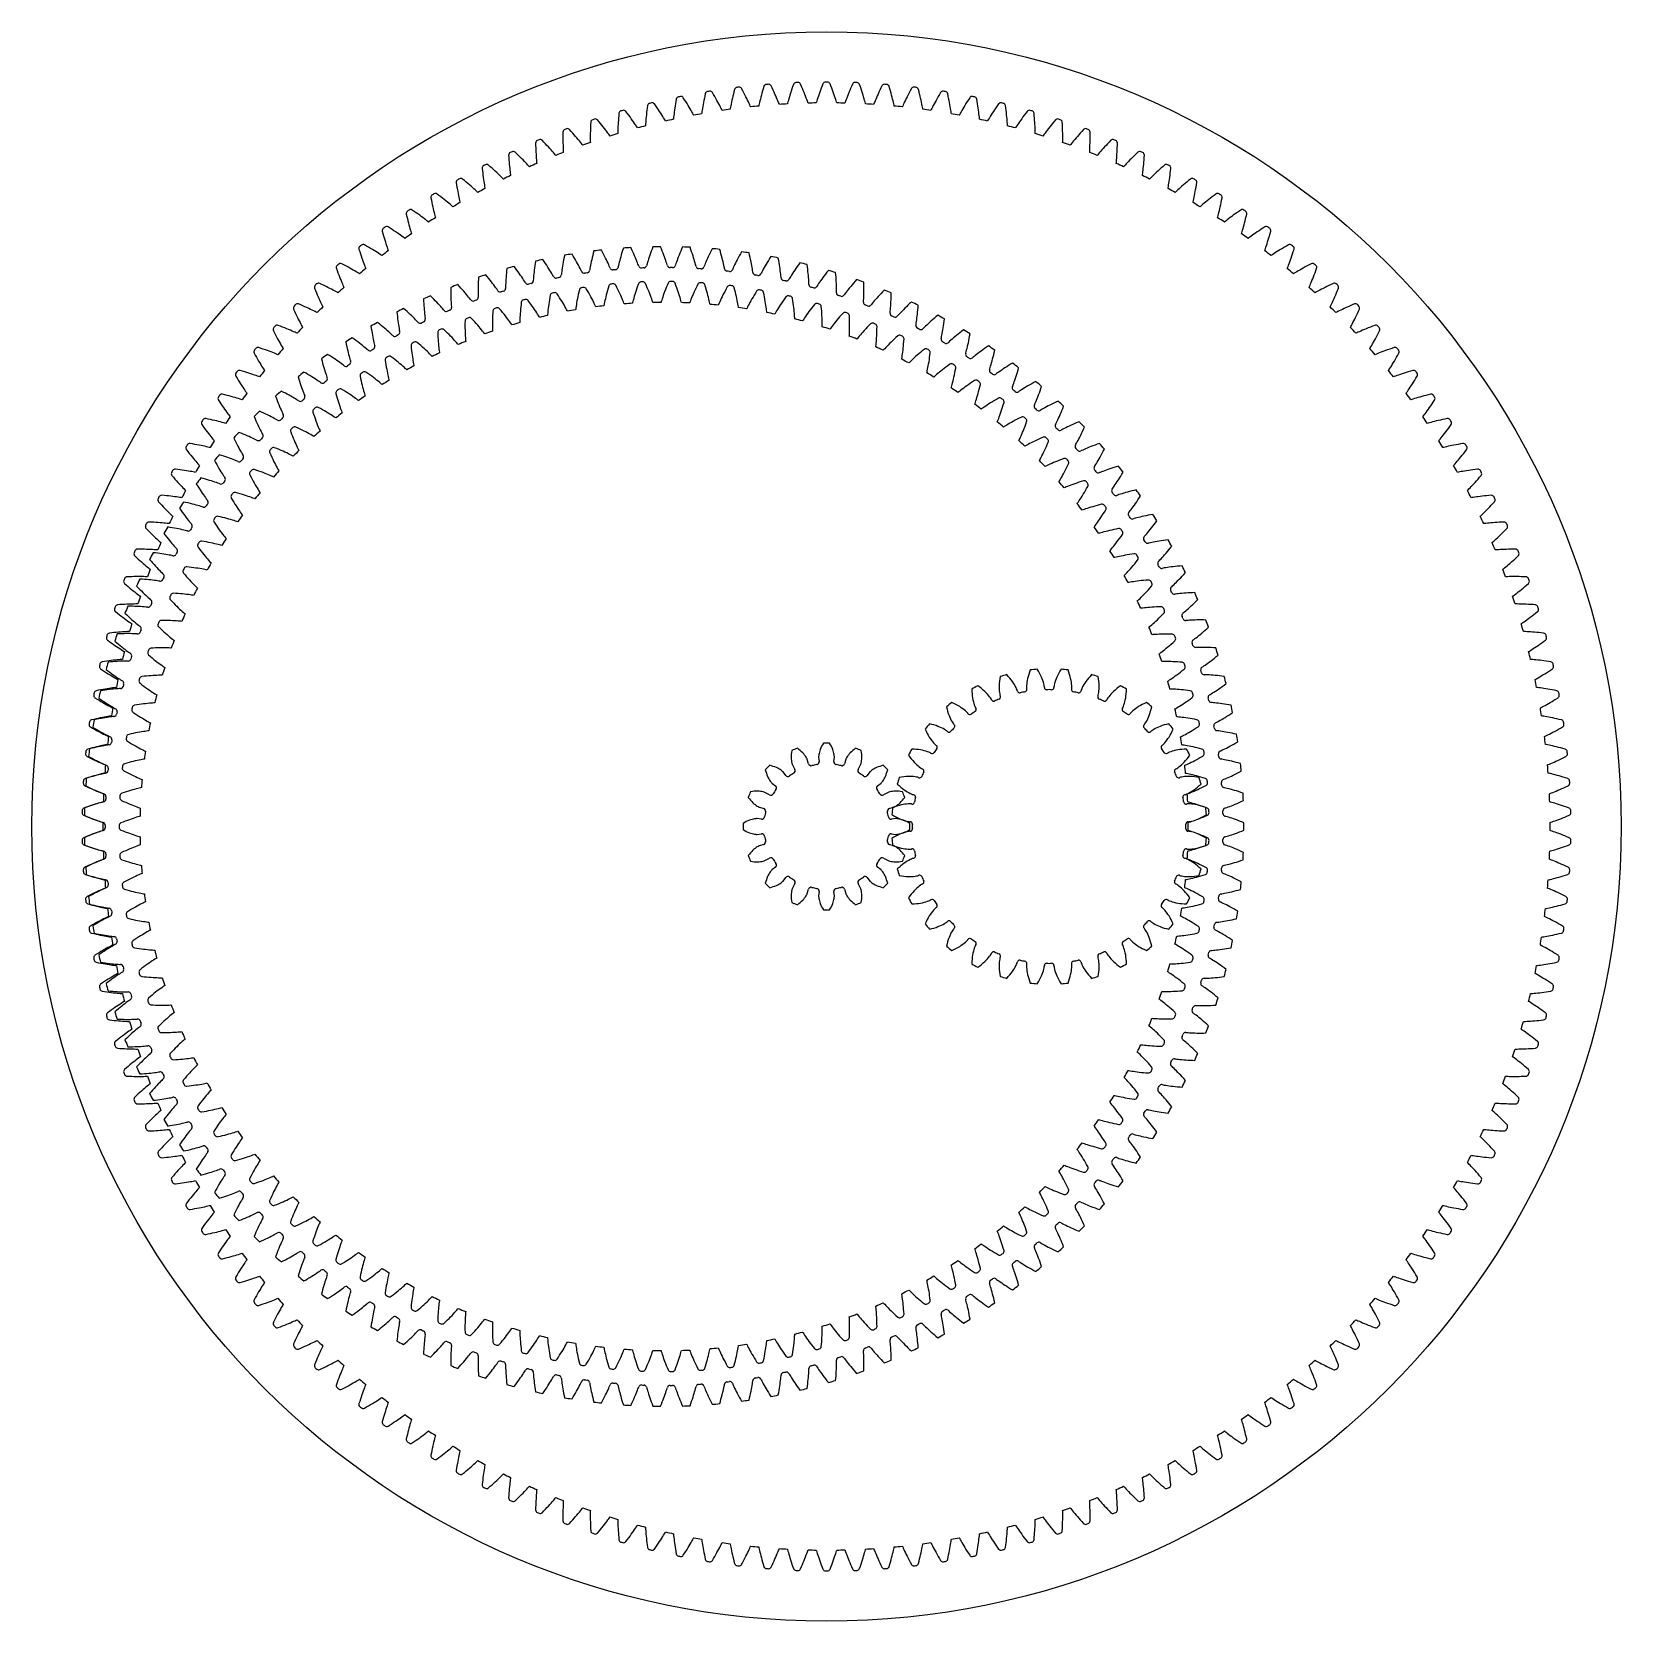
# Model space of a CAD drawing. Header units: millimetres. Extents: x -107 to 107, y -107 to 107.
import ezdxf

# ---------------------------------------------------------------- set-up
doc = ezdxf.new("R2010")
doc.units = ezdxf.units.MM

msp = doc.modelspace()

# ---------------------------------------------------------------- linework, layer by layer
at = {"layer": 'fixed_ring'}
for p, q in [((-16.327718, 98.738772), (-16.396114, 98.422687)), ((-15.212924, 98.612499), (-15.376758, 98.891329)), ((-15.055895, 98.341483), (-15.212924, 98.612499)), ((-12.54672, 98.692994), (-12.617992, 98.39946)), ((-12.470208, 98.996726), (-12.54672, 98.692994)), ((-12.389299, 99.309842), (-12.470208, 98.996726)), ((-11.280407, 99.139348), (-11.433026, 99.424471)), ((-11.134277, 98.862304), (-11.280407, 99.139348)), ((-10.995649, 98.593931), (-11.134277, 98.862304)), ((-10.864686, 98.335064), (-10.995649, 98.593931)), ((-8.773246, 98.543677), (-8.844835, 98.275924)), ((-8.695997, 98.823313), (-8.773246, 98.543677)), ((-8.613111, 99.113781), (-8.695997, 98.823313)), ((-8.524584, 99.414231), (-8.613111, 99.113781)), ((-8.431291, 99.723883), (-8.524584, 99.414231)), ((-7.330054, 99.509438), (-7.471217, 99.800403)), ((-7.195054, 99.226803), (-7.330054, 99.509438)), ((-7.067205, 98.953131), (-7.195054, 99.226803)), ((-6.946637, 98.689262), (-7.067205, 98.953131)), ((-6.83354, 98.436229), (-6.946637, 98.689262)), ((-4.930734, 98.549867), (-5.006665, 98.298159)), ((-4.848556, 98.814562), (-4.930734, 98.549867)), ((-4.760251, 99.090905), (-4.848556, 98.814562)), ((-4.665883, 99.377849), (-4.760251, 99.090905)), ((-4.565481, 99.674542), (-4.665883, 99.377849)), ((-4.459951, 99.98024), (-4.565481, 99.674542)), ((-3.36811, 99.722183), (-3.497594, 100.01853)), ((-3.244453, 99.434404), (-3.36811, 99.722183)), ((-3.127586, 99.155866), (-3.244453, 99.434404)), ((-3.017604, 98.887412), (-3.127586, 99.155866)), ((-2.914656, 98.630083), (-3.017604, 98.887412)), ((-2.818967, 98.385203), (-2.914656, 98.630083)), ((-1.008837, 98.667982), (-1.094715, 98.419492)), ((-0.916201, 98.929201), (-1.008837, 98.667982)), ((-0.816979, 99.201815), (-0.916201, 98.929201)), ((-0.711277, 99.484779), (-0.816979, 99.201815)), ((-0.599159, 99.777247), (-0.711277, 99.484779)), ((-0.481559, 100.078507), (-0.599159, 99.777247)), ((0.599159, 99.777247), (0.481559, 100.078507)), ((0.711277, 99.484779), (0.599159, 99.777247)), ((0.816979, 99.201815), (0.711277, 99.484779)), ((0.916201, 98.929201), (0.816979, 99.201815)), ((1.008837, 98.667982), (0.916201, 98.929201)), ((1.094715, 98.419492), (1.008837, 98.667982)), ((2.914656, 98.630083), (2.818967, 98.385203)), ((3.017604, 98.887412), (2.914656, 98.630083)), ((3.127586, 99.155866), (3.017604, 98.887412)), ((3.244453, 99.434404), (3.127586, 99.155866)), ((3.36811, 99.722183), (3.244453, 99.434404)), ((3.497594, 100.01853), (3.36811, 99.722183)), ((4.565481, 99.674542), (4.459951, 99.98024)), ((4.665883, 99.377849), (4.565481, 99.674542)), ((4.760251, 99.090905), (4.665883, 99.377849)), ((4.848556, 98.814562), (4.760251, 99.090905)), ((4.930734, 98.549867), (4.848556, 98.814562)), ((5.006665, 98.298159), (4.930734, 98.549867)), ((6.946637, 98.689262), (6.83354, 98.436229)), ((7.067205, 98.953131), (6.946637, 98.689262)), ((7.195054, 99.226803), (7.067205, 98.953131)), ((7.330054, 99.509438), (7.195054, 99.226803)), ((7.471217, 99.800403), (7.330054, 99.509438)), ((8.524584, 99.414231), (8.431291, 99.723883)), ((8.613111, 99.113781), (8.524584, 99.414231)), ((8.695997, 98.823313), (8.613111, 99.113781)), ((8.773246, 98.543677), (8.695997, 98.823313)), ((8.844835, 98.275924), (8.773246, 98.543677)), ((10.995649, 98.593931), (10.864686, 98.335064)), ((11.134277, 98.862304), (10.995649, 98.593931)), ((11.280407, 99.139348), (11.134277, 98.862304)), ((11.433026, 99.424471), (11.280407, 99.139348)), ((12.470208, 98.996726), (12.389299, 99.309842)), ((12.54672, 98.692994), (12.470208, 98.996726)), ((12.617992, 98.39946), (12.54672, 98.692994)), ((15.212924, 98.612499), (15.055895, 98.341483)), ((15.376758, 98.891329), (15.212924, 98.612499)), ((16.396114, 98.422687), (16.327718, 98.738772)), ((-24.203801, 96.498204), (-24.23963, 96.198274)), ((-24.163982, 96.808883), (-24.203801, 96.498204)), ((-24.120915, 97.129403), (-24.163982, 96.808883)), ((-22.999613, 97.092099), (-23.185082, 97.357031)), ((-22.821548, 96.834416), (-22.999613, 97.092099)), ((-22.651964, 96.58445), (-22.821548, 96.834416)), ((-22.491122, 96.34301), (-22.651964, 96.58445)), ((-20.47859, 96.52469), (-20.513692, 96.264133)), ((-20.439376, 96.79906), (-20.47859, 96.52469)), ((-20.395958, 97.085902), (-20.439376, 96.79906)), ((-20.348233, 97.384171), (-20.395958, 97.085902)), ((-20.296094, 97.693022), (-20.348233, 97.384171)), ((-20.240318, 98.011576), (-20.296094, 97.693022)), ((-19.121386, 97.929722), (-19.296176, 98.201818)), ((-18.953706, 97.665164), (-19.121386, 97.929722)), ((-18.794194, 97.408654), (-18.953706, 97.665164)), ((-18.643079, 97.16101), (-18.794194, 97.408654)), ((-18.50067, 96.923236), (-18.643079, 97.16101)), ((-18.3674, 96.696605), (-18.50067, 96.923236)), ((-18.243898, 96.4828), (-18.3674, 96.696605)), ((-18.131125, 96.284192), (-18.243898, 96.4828)), ((-16.747178, 96.534529), (-16.778274, 96.331004)), ((-16.711126, 96.760058), (-16.747178, 96.534529)), ((-16.670347, 97.003579), (-16.711126, 96.760058)), ((-16.624914, 97.262535), (-16.670347, 97.003579)), ((-16.574824, 97.535129), (-16.624914, 97.262535)), ((-16.520036, 97.820018), (-16.574824, 97.535129)), ((-16.46049, 98.116153), (-16.520036, 97.820018)), ((-16.396114, 98.422687), (-16.46049, 98.116153)), ((-14.906707, 98.078834), (-15.055895, 98.341483)), ((-14.765556, 97.825378), (-14.906707, 98.078834)), ((-14.632713, 97.58213), (-14.765556, 97.825378)), ((-14.508559, 97.35038), (-14.632713, 97.58213)), ((-14.393654, 97.131835), (-14.508559, 97.35038)), ((-14.288866, 96.9289), (-14.393654, 97.131835)), ((-14.195669, 96.745314), (-14.288866, 96.9289)), ((-14.117039, 96.588021), (-14.195669, 96.745314)), ((-14.063868, 96.480348), (-14.117039, 96.588021)), ((-12.967605, 96.749045), (-12.989142, 96.630907)), ((-12.935224, 96.92189), (-12.967605, 96.749045)), ((-12.896061, 97.124018), (-12.935224, 96.92189)), ((-12.851071, 97.347935), (-12.896061, 97.124018)), ((-12.800643, 97.589643), (-12.851071, 97.347935)), ((-12.744951, 97.846587), (-12.800643, 97.589643)), ((-12.684063, 98.116975), (-12.744951, 97.846587)), ((-12.617992, 98.39946), (-12.684063, 98.116975)), ((-10.741619, 98.086727), (-10.864686, 98.335064)), ((-10.626777, 97.850224), (-10.741619, 98.086727)), ((-10.520651, 97.627283), (-10.626777, 97.850224)), ((-10.424014, 97.420343), (-10.520651, 97.627283)), ((-10.338189, 97.233197), (-10.424014, 97.420343)), ((-10.265874, 97.072902), (-10.338189, 97.233197)), ((-10.217027, 96.963201), (-10.265874, 97.072902)), ((-9.110948, 97.188102), (-9.137164, 97.070913)), ((-9.071721, 97.359523), (-9.110948, 97.188102)), ((-9.024553, 97.559934), (-9.071721, 97.359523)), ((-8.970696, 97.781886), (-9.024553, 97.559934)), ((-8.910699, 98.021397), (-8.970696, 97.781886)), ((-8.844835, 98.275924), (-8.910699, 98.021397)), ((-6.728191, 98.195347), (-6.83354, 98.436229)), ((-6.631013, 97.968363), (-6.728191, 98.195347)), ((-6.54268, 97.757745), (-6.631013, 97.968363)), ((-6.464363, 97.567335), (-6.54268, 97.757745)), ((-6.398478, 97.404291), (-6.464363, 97.567335)), ((-6.35403, 97.292735), (-6.398478, 97.404291)), ((-5.239885, 97.473484), (-5.270739, 97.357431)), ((-5.193873, 97.64321), (-5.239885, 97.473484)), ((-5.138775, 97.841588), (-5.193873, 97.64321)), ((-5.076137, 98.061223), (-5.138775, 97.841588)), ((-5.006665, 98.298159), (-5.076137, 98.061223)), ((-2.73089, 98.154535), (-2.818967, 98.385203)), ((-2.651, 97.940571), (-2.73089, 98.154535)), ((-2.580315, 97.747198), (-2.651, 97.940571)), ((-2.520964, 97.581664), (-2.580315, 97.747198)), ((-2.480987, 97.468429), (-2.520964, 97.581664)), ((-1.360536, 97.604741), (-1.39598, 97.490006)), ((-1.307813, 97.772503), (-1.360536, 97.604741)), ((-1.244872, 97.968534), (-1.307813, 97.772503)), ((-1.173551, 98.185505), (-1.244872, 97.968534)), ((-1.094715, 98.419492), (-1.173551, 98.185505)), ((1.173551, 98.185505), (1.094715, 98.419492)), ((1.244872, 97.968534), (1.173551, 98.185505)), ((1.307813, 97.772503), (1.244872, 97.968534)), ((1.360536, 97.604741), (1.307813, 97.772503)), ((1.39598, 97.490006), (1.360536, 97.604741)), ((2.520964, 97.581664), (2.480987, 97.468429)), ((2.580315, 97.747198), (2.520964, 97.581664)), ((2.651, 97.940571), (2.580315, 97.747198)), ((2.73089, 98.154535), (2.651, 97.940571)), ((2.818967, 98.385203), (2.73089, 98.154535)), ((5.076137, 98.061223), (5.006665, 98.298159)), ((5.138775, 97.841588), (5.076137, 98.061223)), ((5.193873, 97.64321), (5.138775, 97.841588)), ((5.239885, 97.473484), (5.193873, 97.64321)), ((5.270739, 97.357431), (5.239885, 97.473484)), ((6.398478, 97.404291), (6.35403, 97.292735)), ((6.464363, 97.567335), (6.398478, 97.404291)), ((6.54268, 97.757745), (6.464363, 97.567335)), ((6.631013, 97.968363), (6.54268, 97.757745)), ((6.728191, 98.195347), (6.631013, 97.968363)), ((6.83354, 98.436229), (6.728191, 98.195347)), ((8.910699, 98.021397), (8.844835, 98.275924)), ((8.970696, 97.781886), (8.910699, 98.021397)), ((9.024553, 97.559934), (8.970696, 97.781886)), ((9.071721, 97.359523), (9.024553, 97.559934)), ((9.110948, 97.188102), (9.071721, 97.359523)), ((9.137164, 97.070913), (9.110948, 97.188102)), ((10.265874, 97.072902), (10.217027, 96.963201)), ((10.338189, 97.233197), (10.265874, 97.072902)), ((10.424014, 97.420343), (10.338189, 97.233197)), ((10.520651, 97.627283), (10.424014, 97.420343)), ((10.626777, 97.850224), (10.520651, 97.627283)), ((10.741619, 98.086727), (10.626777, 97.850224)), ((10.864686, 98.335064), (10.741619, 98.086727)), ((12.684063, 98.116975), (12.617992, 98.39946)), ((12.744951, 97.846587), (12.684063, 98.116975)), ((12.800643, 97.589643), (12.744951, 97.846587)), ((12.851071, 97.347935), (12.800643, 97.589643)), ((12.896061, 97.124018), (12.851071, 97.347935)), ((12.935224, 96.92189), (12.896061, 97.124018)), ((12.967605, 96.749045), (12.935224, 96.92189)), ((12.989142, 96.630907), (12.967605, 96.749045)), ((14.117039, 96.588021), (14.063868, 96.480348)), ((14.195669, 96.745314), (14.117039, 96.588021)), ((14.288866, 96.9289), (14.195669, 96.745314)), ((14.393654, 97.131835), (14.288866, 96.9289)), ((14.508559, 97.35038), (14.393654, 97.131835)), ((14.632713, 97.58213), (14.508559, 97.35038)), ((14.765556, 97.825378), (14.632713, 97.58213)), ((14.906707, 98.078834), (14.765556, 97.825378)), ((15.055895, 98.341483), (14.906707, 98.078834)), ((16.46049, 98.116153), (16.396114, 98.422687)), ((16.520036, 97.820018), (16.46049, 98.116153)), ((16.574824, 97.535129), (16.520036, 97.820018)), ((16.624914, 97.262535), (16.574824, 97.535129)), ((16.670347, 97.003579), (16.624914, 97.262535)), ((16.711126, 96.760058), (16.670347, 97.003579)), ((16.747178, 96.534529), (16.711126, 96.760058)), ((16.778274, 96.331004), (16.747178, 96.534529)), ((18.243898, 96.4828), (18.131125, 96.284192)), ((18.3674, 96.696605), (18.243898, 96.4828)), ((18.50067, 96.923236), (18.3674, 96.696605)), ((18.643079, 97.16101), (18.50067, 96.923236)), ((18.794194, 97.408654), (18.643079, 97.16101)), ((18.953706, 97.665164), (18.794194, 97.408654)), ((19.121386, 97.929722), (18.953706, 97.665164)), ((19.296176, 98.201818), (19.121386, 97.929722)), ((20.296094, 97.693022), (20.240318, 98.011576)), ((20.348233, 97.384171), (20.296094, 97.693022)), ((20.395958, 97.085902), (20.348233, 97.384171)), ((20.439376, 96.79906), (20.395958, 97.085902)), ((20.47859, 96.52469), (20.439376, 96.79906)), ((20.513692, 96.264133), (20.47859, 96.52469)), ((22.651964, 96.58445), (22.491122, 96.34301)), ((22.821548, 96.834416), (22.651964, 96.58445)), ((22.999613, 97.092099), (22.821548, 96.834416)), ((23.185082, 97.357031), (22.999613, 97.092099)), ((24.163982, 96.808883), (24.120915, 97.129403)), ((24.203801, 96.498204), (24.163982, 96.808883)), ((24.23963, 96.198274), (24.203801, 96.498204)), ((-31.794087, 94.270161), (-31.805974, 93.968333)), ((-31.779078, 94.583022), (-31.794087, 94.270161)), ((-31.761612, 94.905951), (-31.779078, 94.583022)), ((-30.640891, 94.957852), (-30.846823, 95.207211)), ((-30.442916, 94.715131), (-30.640891, 94.957852)), ((-30.254008, 94.479429), (-30.442916, 94.715131)), ((-30.074493, 94.251531), (-30.254008, 94.479429)), ((-29.904796, 94.032396), (-30.074493, 94.251531)), ((-28.097046, 94.33001), (-28.108551, 94.083367)), ((-28.082756, 94.592533), (-28.097046, 94.33001)), ((-28.065466, 94.869151), (-28.082756, 94.592533)), ((-28.044975, 95.158536), (-28.065466, 94.869151)), ((-28.021097, 95.459653), (-28.044975, 95.158536)), ((-27.993662, 95.77167), (-28.021097, 95.459653)), ((-27.963372, 96.093649), (-27.993662, 95.77167)), ((-26.841473, 96.100954), (-27.037328, 96.358302)), ((-26.653304, 95.850554), (-26.841473, 96.100954)), ((-26.473917, 95.607527), (-26.653304, 95.850554)), ((-26.303603, 95.372672), (-26.473917, 95.607527)), ((-26.142753, 95.146965), (-26.303603, 95.372672)), ((-25.991899, 94.931638), (-26.142753, 95.146965)), ((-25.8518, 94.728322), (-25.991899, 94.931638)), ((-25.723604, 94.539301), (-25.8518, 94.728322)), ((-25.609219, 94.368113), (-25.723604, 94.539301)), ((-25.512427, 94.221296), (-25.609219, 94.368113)), ((-24.390329, 94.517979), (-24.397652, 94.398118)), ((-24.37875, 94.693449), (-24.390329, 94.517979)), ((-24.363922, 94.898802), (-24.37875, 94.693449)), ((-24.345902, 95.126482), (-24.363922, 94.898802)), ((-24.3246, 95.372473), (-24.345902, 95.126482)), ((-24.299885, 95.63422), (-24.3246, 95.372473)), ((-24.27161, 95.909932), (-24.299885, 95.63422)), ((-24.23963, 96.198274), (-24.27161, 95.909932)), ((-22.339373, 96.111086), (-22.491122, 96.34301)), ((-22.197199, 95.889933), (-22.339373, 96.111086)), ((-22.065294, 95.681207), (-22.197199, 95.889933)), ((-21.944714, 95.487239), (-22.065294, 95.681207)), ((-21.837225, 95.311638), (-21.944714, 95.487239)), ((-21.746347, 95.161089), (-21.837225, 95.311638)), ((-21.68479, 95.057982), (-21.746347, 95.161089)), ((-20.61334, 95.412927), (-20.625422, 95.293452)), ((-20.594794, 95.587799), (-20.61334, 95.412927)), ((-20.571814, 95.792399), (-20.594794, 95.587799)), ((-20.544757, 96.019183), (-20.571814, 95.792399)), ((-20.513692, 96.264133), (-20.544757, 96.019183)), ((-18.030702, 96.104457), (-18.131125, 96.284192)), ((-17.945881, 95.950414), (-18.030702, 96.104457)), ((-17.888472, 95.84494), (-17.945881, 95.950414)), ((-16.803758, 96.157008), (-16.82058, 96.038107)), ((-16.778274, 96.331004), (-16.803758, 96.157008)), ((16.803758, 96.157008), (16.778274, 96.331004)), ((16.82058, 96.038107), (16.803758, 96.157008)), ((17.945881, 95.950414), (17.888472, 95.84494)), ((18.030702, 96.104457), (17.945881, 95.950414)), ((18.131125, 96.284192), (18.030702, 96.104457)), ((20.544757, 96.019183), (20.513692, 96.264133)), ((20.571814, 95.792399), (20.544757, 96.019183)), ((20.594794, 95.587799), (20.571814, 95.792399)), ((20.61334, 95.412927), (20.594794, 95.587799)), ((20.625422, 95.293452), (20.61334, 95.412927)), ((21.746347, 95.161089), (21.68479, 95.057982)), ((21.837225, 95.311638), (21.746347, 95.161089)), ((21.944714, 95.487239), (21.837225, 95.311638)), ((22.065294, 95.681207), (21.944714, 95.487239)), ((22.197199, 95.889933), (22.065294, 95.681207)), ((22.339373, 96.111086), (22.197199, 95.889933)), ((22.491122, 96.34301), (22.339373, 96.111086)), ((24.27161, 95.909932), (24.23963, 96.198274)), ((24.299885, 95.63422), (24.27161, 95.909932)), ((24.3246, 95.372473), (24.299885, 95.63422)), ((24.345902, 95.126482), (24.3246, 95.372473)), ((24.363922, 94.898802), (24.345902, 95.126482)), ((24.37875, 94.693449), (24.363922, 94.898802)), ((24.390329, 94.517979), (24.37875, 94.693449)), ((24.397652, 94.398118), (24.390329, 94.517979)), ((25.609219, 94.368113), (25.512427, 94.221296)), ((25.723604, 94.539301), (25.609219, 94.368113)), ((25.8518, 94.728322), (25.723604, 94.539301)), ((25.991899, 94.931638), (25.8518, 94.728322)), ((26.142753, 95.146965), (25.991899, 94.931638)), ((26.303603, 95.372672), (26.142753, 95.146965)), ((26.473917, 95.607527), (26.303603, 95.372672)), ((26.653304, 95.850554), (26.473917, 95.607527)), ((26.841473, 96.100954), (26.653304, 95.850554)), ((27.037328, 96.358302), (26.841473, 96.100954)), ((27.993662, 95.77167), (27.963372, 96.093649)), ((28.021097, 95.459653), (27.993662, 95.77167)), ((28.044975, 95.158536), (28.021097, 95.459653)), ((28.065466, 94.869151), (28.044975, 95.158536)), ((28.082756, 94.592533), (28.065466, 94.869151)), ((28.097046, 94.33001), (28.082756, 94.592533)), ((28.108551, 94.083367), (28.097046, 94.33001)), ((30.074493, 94.251531), (29.904796, 94.032396)), ((30.254008, 94.479429), (30.074493, 94.251531)), ((30.442916, 94.715131), (30.254008, 94.479429)), ((30.640891, 94.957852), (30.442916, 94.715131)), ((30.846823, 95.207211), (30.640891, 94.957852)), ((31.779078, 94.583022), (31.761612, 94.905951)), ((31.794087, 94.270161), (31.779078, 94.583022)), ((31.805974, 93.968333), (31.794087, 94.270161)), ((-38.088447, 92.223251), (-38.31354, 92.455461)), ((-37.871814, 91.997027), (-38.088447, 92.223251)), ((-35.514244, 93.244819), (-35.516804, 92.931609)), ((-35.516804, 92.931609), (-35.516681, 92.629546)), ((-35.516681, 92.629546), (-35.514116, 92.339448)), ((-35.509631, 93.568187), (-35.514244, 93.244819)), ((-35.514116, 92.339448), (-35.509375, 92.062331)), ((-34.391859, 93.664603), (-34.607542, 93.905578)), ((-34.184391, 93.429945), (-34.391859, 93.664603)), ((-33.986262, 93.201939), (-34.184391, 93.429945)), ((-33.797828, 92.981358), (-33.986262, 93.201939)), ((-33.619554, 92.769144), (-33.797828, 92.981358)), ((-33.452069, 92.566484), (-33.619554, 92.769144)), ((-33.29626, 92.374941), (-33.452069, 92.566484)), ((-33.153451, 92.196703), (-33.29626, 92.374941)), ((-33.025827, 92.035143), (-33.153451, 92.196703)), ((-31.825065, 93.138392), (-31.826756, 92.891486)), ((-31.826756, 92.891486), (-31.826629, 92.663094)), ((-31.826629, 92.663094), (-31.825095, 92.457212)), ((-31.825095, 92.457212), (-31.822696, 92.281377)), ((-31.821224, 93.401275), (-31.825065, 93.138392)), ((-31.822696, 92.281377), (-31.820473, 92.161312)), ((-31.814944, 93.678362), (-31.821224, 93.401275)), ((-31.805974, 93.968333), (-31.814944, 93.678362)), ((-29.745501, 93.823238), (-29.904796, 94.032396)), ((-29.59743, 93.625652), (-29.745501, 93.823238)), ((-29.46182, 93.441877), (-29.59743, 93.625652)), ((-29.34072, 93.275372), (-29.46182, 93.441877)), ((-29.238167, 93.132519), (-29.34072, 93.275372)), ((-29.168613, 93.034628), (-29.238167, 93.132519)), ((-28.128751, 93.473578), (-28.131303, 93.353521)), ((-28.124157, 93.64937), (-28.128751, 93.473578)), ((-28.117506, 93.85515), (-28.124157, 93.64937)), ((-28.108551, 94.083367), (-28.117506, 93.85515)), ((-25.44682, 94.120717), (-25.512427, 94.221296)), ((25.512427, 94.221296), (25.44682, 94.120717)), ((28.117506, 93.85515), (28.108551, 94.083367)), ((28.124157, 93.64937), (28.117506, 93.85515)), ((28.128751, 93.473578), (28.124157, 93.64937)), ((28.131303, 93.353521), (28.128751, 93.473578)), ((29.238167, 93.132519), (29.168613, 93.034628)), ((29.34072, 93.275372), (29.238167, 93.132519)), ((29.46182, 93.441877), (29.34072, 93.275372)), ((29.59743, 93.625652), (29.46182, 93.441877)), ((29.745501, 93.823238), (29.59743, 93.625652)), ((29.904796, 94.032396), (29.745501, 93.823238)), ((31.814944, 93.678362), (31.805974, 93.968333)), ((31.821224, 93.401275), (31.814944, 93.678362)), ((31.820473, 92.161312), (31.822696, 92.281377)), ((31.825065, 93.138392), (31.821224, 93.401275)), ((31.822696, 92.281377), (31.825095, 92.457212)), ((31.826756, 92.891486), (31.825065, 93.138392)), ((31.825095, 92.457212), (31.826629, 92.663094)), ((31.826629, 92.663094), (31.826756, 92.891486)), ((33.153451, 92.196703), (33.025827, 92.035143)), ((33.29626, 92.374941), (33.153451, 92.196703)), ((33.452069, 92.566484), (33.29626, 92.374941)), ((33.619554, 92.769144), (33.452069, 92.566484)), ((33.797828, 92.981358), (33.619554, 92.769144)), ((33.986262, 93.201939), (33.797828, 92.981358)), ((34.184391, 93.429945), (33.986262, 93.201939)), ((34.391859, 93.664603), (34.184391, 93.429945)), ((34.607542, 93.905578), (34.391859, 93.664603)), ((35.509375, 92.062331), (35.514116, 92.339448)), ((35.514244, 93.244819), (35.509631, 93.568187)), ((35.514116, 92.339448), (35.516681, 92.629546)), ((35.516804, 92.931609), (35.514244, 93.244819)), ((35.516681, 92.629546), (35.516804, 92.931609)), ((38.088447, 92.223251), (37.871814, 91.997027)), ((38.31354, 92.455461), (38.088447, 92.223251)), ((-42.831388, 90.451157), (-42.810295, 90.128445)), ((-42.810295, 90.128445), (-42.787961, 89.816021)), ((-41.724809, 90.636076), (-41.958956, 90.859152)), ((-41.499354, 90.418642), (-41.724809, 90.636076)), ((-41.283736, 90.207099), (-41.499354, 90.418642)), ((-41.078372, 90.002186), (-41.283736, 90.207099)), ((-40.883801, 89.804806), (-41.078372, 90.002186)), ((-39.201502, 92.082473), (-39.193256, 91.759177)), ((-39.193256, 91.759177), (-39.183361, 91.446112)), ((-39.183361, 91.446112), (-39.17123, 91.144294)), ((-39.17123, 91.144294), (-39.157133, 90.854527)), ((-39.157133, 90.854527), (-39.141378, 90.577817)), ((-39.141378, 90.577817), (-39.124322, 90.31546)), ((-39.124322, 90.31546), (-39.10639, 90.0692)), ((-39.10639, 90.0692), (-39.088119, 89.84154)), ((-37.664777, 91.777078), (-37.871814, 91.997027)), ((-37.467722, 91.564163), (-37.664777, 91.777078)), ((-37.281152, 91.359204), (-37.467722, 91.564163)), ((-37.105743, 91.163362), (-37.281152, 91.359204)), ((-36.942441, 90.978165), (-37.105743, 91.163362)), ((-36.79266, 90.805746), (-36.942441, 90.978165)), ((-36.658713, 90.649388), (-36.79266, 90.805746)), ((-36.545135, 90.515135), (-36.658713, 90.649388)), ((-36.468023, 90.423079), (-36.545135, 90.515135)), ((-35.509375, 92.062331), (-35.502762, 91.799503)), ((-35.502762, 91.799503), (-35.494635, 91.552725)), ((-35.494635, 91.552725), (-35.485429, 91.324518)), ((-35.485429, 91.324518), (-35.47571, 91.118861)), ((-35.47571, 91.118861), (-35.466323, 90.943259)), ((-35.466323, 90.943259), (-35.459328, 90.823378)), ((-32.917676, 91.89648), (-33.025827, 92.035143)), ((-32.844285, 91.801432), (-32.917676, 91.89648)), ((32.917676, 91.89648), (32.844285, 91.801432)), ((33.025827, 92.035143), (32.917676, 91.89648)), ((35.459328, 90.823378), (35.466323, 90.943259)), ((35.466323, 90.943259), (35.47571, 91.118861)), ((35.47571, 91.118861), (35.485429, 91.324518)), ((35.485429, 91.324518), (35.494635, 91.552725)), ((35.494635, 91.552725), (35.502762, 91.799503)), ((35.502762, 91.799503), (35.509375, 92.062331)), ((36.545135, 90.515135), (36.468023, 90.423079)), ((36.658713, 90.649388), (36.545135, 90.515135)), ((36.79266, 90.805746), (36.658713, 90.649388)), ((36.942441, 90.978165), (36.79266, 90.805746)), ((37.105743, 91.163362), (36.942441, 90.978165)), ((37.281152, 91.359204), (37.105743, 91.163362)), ((37.467722, 91.564163), (37.281152, 91.359204)), ((37.664777, 91.777078), (37.467722, 91.564163)), ((37.871814, 91.997027), (37.664777, 91.777078)), ((39.088119, 89.84154), (39.10639, 90.0692)), ((39.10639, 90.0692), (39.124322, 90.31546)), ((39.124322, 90.31546), (39.141378, 90.577817)), ((39.141378, 90.577817), (39.157133, 90.854527)), ((39.157133, 90.854527), (39.17123, 91.144294)), ((39.17123, 91.144294), (39.183361, 91.446112)), ((39.183361, 91.446112), (39.193256, 91.759177)), ((39.193256, 91.759177), (39.201502, 92.082473)), ((41.078372, 90.002186), (40.883801, 89.804806)), ((41.283736, 90.207099), (41.078372, 90.002186)), ((41.499354, 90.418642), (41.283736, 90.207099)), ((41.724809, 90.636076), (41.499354, 90.418642)), ((41.958956, 90.859152), (41.724809, 90.636076)), ((42.787961, 89.816021), (42.810295, 90.128445)), ((42.810295, 90.128445), (42.831388, 90.451157)), ((-46.393548, 88.676819), (-46.359642, 88.355201)), ((-46.359642, 88.355201), (-46.324905, 88.043912)), ((-46.324905, 88.043912), (-46.288833, 87.744011)), ((-45.295196, 88.905585), (-45.538026, 89.119177)), ((-45.061274, 88.697288), (-45.295196, 88.905585)), ((-44.837417, 88.494483), (-45.061274, 88.697288)), ((-44.624069, 88.297897), (-44.837417, 88.494483)), ((-44.421804, 88.108409), (-44.624069, 88.297897)), ((-44.23139, 87.927123), (-44.421804, 88.108409)), ((-44.053891, 87.755486), (-44.23139, 87.927123)), ((-42.787961, 89.816021), (-42.76384, 89.514923)), ((-42.76384, 89.514923), (-42.738235, 89.225946)), ((-42.738235, 89.225946), (-42.711492, 88.950081)), ((-42.711492, 88.950081), (-42.684018, 88.688609)), ((-42.684018, 88.688609), (-42.65631, 88.443257)), ((-42.65631, 88.443257), (-42.629002, 88.216504)), ((-42.629002, 88.216504), (-42.602975, 88.012268)), ((-42.602975, 88.012268), (-42.579665, 87.837968)), ((-42.579665, 87.837968), (-42.563168, 87.719021)), ((-40.700745, 89.616093), (-40.883801, 89.804806)), ((-40.530209, 89.437535), (-40.700745, 89.616093)), ((-40.373691, 89.271207), (-40.530209, 89.437535)), ((-40.233634, 89.120298), (-40.373691, 89.271207)), ((-40.114809, 88.990666), (-40.233634, 89.120298)), ((-40.034098, 88.901749), (-40.114809, 88.990666)), ((-39.088119, 89.84154), (-39.070231, 89.636431)), ((-39.070231, 89.636431), (-39.05387, 89.461342)), ((-39.05387, 89.461342), (-39.042115, 89.341834)), ((39.042115, 89.341834), (39.05387, 89.461342)), ((39.05387, 89.461342), (39.070231, 89.636431)), ((39.070231, 89.636431), (39.088119, 89.84154)), ((40.114809, 88.990666), (40.034098, 88.901749)), ((40.233634, 89.120298), (40.114809, 88.990666)), ((40.373691, 89.271207), (40.233634, 89.120298)), ((40.530209, 89.437535), (40.373691, 89.271207)), ((40.700745, 89.616093), (40.530209, 89.437535)), ((40.883801, 89.804806), (40.700745, 89.616093)), ((42.563168, 87.719021), (42.579665, 87.837968)), ((42.579665, 87.837968), (42.602975, 88.012268)), ((42.602975, 88.012268), (42.629002, 88.216504)), ((42.629002, 88.216504), (42.65631, 88.443257)), ((42.65631, 88.443257), (42.684018, 88.688609)), ((42.684018, 88.688609), (42.711492, 88.950081)), ((42.711492, 88.950081), (42.738235, 89.225946)), ((42.738235, 89.225946), (42.76384, 89.514923)), ((42.76384, 89.514923), (42.787961, 89.816021)), ((44.23139, 87.927123), (44.053891, 87.755486)), ((44.421804, 88.108409), (44.23139, 87.927123)), ((44.624069, 88.297897), (44.421804, 88.108409)), ((44.837417, 88.494483), (44.624069, 88.297897)), ((45.061274, 88.697288), (44.837417, 88.494483)), ((45.295196, 88.905585), (45.061274, 88.697288)), ((45.538026, 89.119177), (45.295196, 88.905585)), ((46.288833, 87.744011), (46.324905, 88.043912)), ((46.324905, 88.043912), (46.359642, 88.355201)), ((46.359642, 88.355201), (46.393548, 88.676819)), ((-49.88235, 86.762265), (-49.835684, 86.442249)), ((-49.835684, 86.442249), (-49.788599, 86.132588)), ((-49.788599, 86.132588), (-49.740633, 85.834358)), ((-49.740633, 85.834358), (-49.692149, 85.548328)), ((-48.793962, 87.034517), (-49.045092, 87.238286)), ((-48.551944, 86.835684), (-48.793962, 87.034517)), ((-48.3202, 86.64194), (-48.551944, 86.835684)), ((-48.099205, 86.453991), (-48.3202, 86.64194)), ((-47.889568, 86.272694), (-48.099205, 86.453991)), ((-47.692097, 86.099122), (-47.889568, 86.272694)), ((-47.507914, 85.934677), (-47.692097, 86.099122)), ((-47.338676, 85.78131), (-47.507914, 85.934677)), ((-47.187072, 85.642005), (-47.338676, 85.78131)), ((-46.288833, 87.744011), (-46.251759, 87.45628)), ((-46.251759, 87.45628), (-46.214069, 87.181697)), ((-46.214069, 87.181697), (-46.176222, 86.921524)), ((-46.176222, 86.921524), (-46.138782, 86.677468)), ((-46.138782, 86.677468), (-46.10248, 86.451979)), ((-46.10248, 86.451979), (-46.068354, 86.24894)), ((-46.068354, 86.24894), (-46.038133, 86.075704)), ((-46.038133, 86.075704), (-46.01692, 85.957507)), ((-43.890884, 87.595511), (-44.053891, 87.755486)), ((-43.744938, 87.45029), (-43.890884, 87.595511)), ((-43.621053, 87.325485), (-43.744938, 87.45029)), ((-43.536871, 87.239847), (-43.621053, 87.325485)), ((43.621053, 87.325485), (43.536871, 87.239847)), ((43.744938, 87.45029), (43.621053, 87.325485)), ((43.890884, 87.595511), (43.744938, 87.45029)), ((44.053891, 87.755486), (43.890884, 87.595511)), ((46.01692, 85.957507), (46.038133, 86.075704)), ((46.038133, 86.075704), (46.068354, 86.24894)), ((46.068354, 86.24894), (46.10248, 86.451979)), ((46.10248, 86.451979), (46.138782, 86.677468)), ((46.138782, 86.677468), (46.176222, 86.921524)), ((46.176222, 86.921524), (46.214069, 87.181697)), ((46.214069, 87.181697), (46.251759, 87.45628)), ((46.251759, 87.45628), (46.288833, 87.744011)), ((47.338676, 85.78131), (47.187072, 85.642005)), ((47.507914, 85.934677), (47.338676, 85.78131)), ((47.692097, 86.099122), (47.507914, 85.934677)), ((47.889568, 86.272694), (47.692097, 86.099122)), ((48.099205, 86.453991), (47.889568, 86.272694)), ((48.3202, 86.64194), (48.099205, 86.453991)), ((48.551944, 86.835684), (48.3202, 86.64194)), ((48.793962, 87.034517), (48.551944, 86.835684)), ((49.045092, 87.238286), (48.793962, 87.034517)), ((49.692149, 85.548328), (49.740633, 85.834358)), ((49.740633, 85.834358), (49.788599, 86.132588)), ((49.788599, 86.132588), (49.835684, 86.442249)), ((49.835684, 86.442249), (49.88235, 86.762265)), ((-53.292279, 84.710522), (-53.232927, 84.392615)), ((-53.232927, 84.392615), (-53.173568, 84.08507)), ((-53.173568, 84.08507), (-53.113783, 83.788983)), ((-53.113783, 83.788983), (-53.053965, 83.505107)), ((-52.215574, 85.02583), (-52.474607, 85.219453)), ((-51.965843, 84.836775), (-52.215574, 85.02583)), ((-51.72658, 84.652398), (-51.965843, 84.836775)), ((-51.498287, 84.473384), (-51.72658, 84.652398)), ((-51.281608, 84.300564), (-51.498287, 84.473384)), ((-51.077392, 84.13498), (-51.281608, 84.300564)), ((-50.886817, 83.977987), (-51.077392, 84.13498)), ((-50.711616, 83.83147), (-50.886817, 83.977987)), ((-50.554593, 83.698303), (-50.711616, 83.83147)), ((-50.421184, 83.583735), (-50.554593, 83.698303)), ((-50.330464, 83.505056), (-50.421184, 83.583735)), ((-49.692149, 85.548328), (-49.643572, 85.27546)), ((-49.643572, 85.27546), (-49.595412, 85.016998)), ((-49.595412, 85.016998), (-49.548298, 84.774623)), ((-49.548298, 84.774623), (-49.503061, 84.550756)), ((-49.503061, 84.550756), (-49.460889, 84.349234)), ((-49.460889, 84.349234), (-49.423805, 84.177336)), ((-49.423805, 84.177336), (-49.39791, 84.060077)), ((-47.058323, 85.522224), (-47.187072, 85.642005)), ((-46.970803, 85.440001), (-47.058323, 85.522224)), ((47.058323, 85.522224), (46.970803, 85.440001)), ((47.187072, 85.642005), (47.058323, 85.522224)), ((49.39791, 84.060077), (49.423805, 84.177336)), ((49.423805, 84.177336), (49.460889, 84.349234)), ((49.460889, 84.349234), (49.503061, 84.550756)), ((49.503061, 84.550756), (49.548298, 84.774623)), ((49.548298, 84.774623), (49.595412, 85.016998)), ((49.595412, 85.016998), (49.643572, 85.27546)), ((49.643572, 85.27546), (49.692149, 85.548328)), ((50.421184, 83.583735), (50.330464, 83.505056)), ((50.554593, 83.698303), (50.421184, 83.583735)), ((50.711616, 83.83147), (50.554593, 83.698303)), ((50.886817, 83.977987), (50.711616, 83.83147)), ((51.077392, 84.13498), (50.886817, 83.977987)), ((51.281608, 84.300564), (51.077392, 84.13498)), ((51.498287, 84.473384), (51.281608, 84.300564)), ((51.72658, 84.652398), (51.498287, 84.473384)), ((51.965843, 84.836775), (51.72658, 84.652398)), ((52.215574, 85.02583), (51.965843, 84.836775)), ((52.474607, 85.219453), (52.215574, 85.02583)), ((53.053965, 83.505107), (53.113783, 83.788983)), ((53.113783, 83.788983), (53.173568, 84.08507)), ((53.173568, 84.08507), (53.232927, 84.392615)), ((53.232927, 84.392615), (53.292279, 84.710522)), ((-56.617941, 82.524835), (-56.545997, 82.209538)), ((-56.545997, 82.209538), (-56.474458, 81.904596)), ((-56.474458, 81.904596), (-56.402949, 81.61112)), ((-56.402949, 81.61112), (-56.331893, 81.329847)), ((-55.554623, 82.882699), (-55.821149, 83.065871)), ((-55.297573, 82.703722), (-55.554623, 82.882699)), ((-55.051169, 82.529003), (-55.297573, 82.703722)), ((-54.81594, 82.359206), (-55.051169, 82.529003)), ((-54.592561, 82.195138), (-54.81594, 82.359206)), ((-54.381924, 82.037803), (-54.592561, 82.195138)), ((-54.185258, 81.888512), (-54.381924, 82.037803)), ((-54.00437, 81.749075), (-54.185258, 81.888512)), ((-53.842177, 81.622256), (-54.00437, 81.749075)), ((-53.704319, 81.513083), (-53.842177, 81.622256)), ((-53.610543, 81.438073), (-53.704319, 81.513083)), ((-53.053965, 83.505107), (-52.994579, 83.234386)), ((-52.994579, 83.234386), (-52.936181, 82.978043)), ((-52.936181, 82.978043), (-52.879469, 82.737732)), ((-52.879469, 82.737732), (-52.825367, 82.51584)), ((-52.825367, 82.51584), (-52.775217, 82.316154)), ((-52.775217, 82.316154), (-52.731328, 82.145867)), ((-52.731328, 82.145867), (-52.700791, 82.02973)), ((52.700791, 82.02973), (52.731328, 82.145867)), ((52.731328, 82.145867), (52.775217, 82.316154)), ((52.775217, 82.316154), (52.825367, 82.51584)), ((52.825367, 82.51584), (52.879469, 82.737732)), ((52.879469, 82.737732), (52.936181, 82.978043)), ((52.936181, 82.978043), (52.994579, 83.234386)), ((52.994579, 83.234386), (53.053965, 83.505107)), ((53.704319, 81.513083), (53.610543, 81.438073)), ((53.842177, 81.622256), (53.704319, 81.513083)), ((54.00437, 81.749075), (53.842177, 81.622256)), ((54.185258, 81.888512), (54.00437, 81.749075)), ((54.381924, 82.037803), (54.185258, 81.888512)), ((54.592561, 82.195138), (54.381924, 82.037803)), ((54.81594, 82.359206), (54.592561, 82.195138)), ((55.051169, 82.529003), (54.81594, 82.359206)), ((55.297573, 82.703722), (55.051169, 82.529003)), ((55.554623, 82.882699), (55.297573, 82.703722)), ((55.821149, 83.065871), (55.554623, 82.882699)), ((56.331893, 81.329847), (56.402949, 81.61112)), ((56.402949, 81.61112), (56.474458, 81.904596)), ((56.474458, 81.904596), (56.545997, 82.209538)), ((56.545997, 82.209538), (56.617941, 82.524835)), ((-59.854078, 80.208658), (-59.769656, 79.896471)), ((-59.769656, 79.896471), (-59.68605, 79.594614)), ((-59.68605, 79.594614), (-59.60293, 79.304213)), ((-59.60293, 79.304213), (-59.520748, 79.025988)), ((-58.805829, 80.608513), (-59.079426, 80.780944)), ((-58.541866, 80.439898), (-58.805829, 80.608513)), ((-58.288711, 80.275113), (-58.541866, 80.439898)), ((-58.046918, 80.114802), (-58.288711, 80.275113)), ((-57.817192, 79.959744), (-58.046918, 80.114802)), ((-57.600466, 79.810908), (-57.817192, 79.959744)), ((-57.398021, 79.669553), (-57.600466, 79.810908)), ((-57.211732, 79.537419), (-57.398021, 79.669553)), ((-57.044626, 79.417148), (-57.211732, 79.537419)), ((-56.902536, 79.313542), (-57.044626, 79.417148)), ((-56.805852, 79.242319), (-56.902536, 79.313542)), ((-56.331893, 81.329847), (-56.261791, 81.061701)), ((-56.261791, 81.061701), (-56.193247, 80.807882)), ((-56.193247, 80.807882), (-56.127026, 80.570016)), ((-56.127026, 80.570016), (-56.064145, 80.350451)), ((-56.064145, 80.350451), (-56.006096, 80.152916)), ((-56.006096, 80.152916), (-55.955472, 79.984509)), ((-55.955472, 79.984509), (-55.920342, 79.869677)), ((55.920342, 79.869677), (55.955472, 79.984509)), ((55.955472, 79.984509), (56.006096, 80.152916)), ((56.006096, 80.152916), (56.064145, 80.350451)), ((56.064145, 80.350451), (56.127026, 80.570016)), ((56.127026, 80.570016), (56.193247, 80.807882)), ((56.193247, 80.807882), (56.261791, 81.061701)), ((56.261791, 81.061701), (56.331893, 81.329847)), ((56.902536, 79.313542), (56.805852, 79.242319)), ((57.044626, 79.417148), (56.902536, 79.313542)), ((57.211732, 79.537419), (57.044626, 79.417148)), ((57.398021, 79.669553), (57.211732, 79.537419)), ((57.600466, 79.810908), (57.398021, 79.669553)), ((57.817192, 79.959744), (57.600466, 79.810908)), ((58.046918, 80.114802), (57.817192, 79.959744)), ((58.288711, 80.275113), (58.046918, 80.114802)), ((58.541866, 80.439898), (58.288711, 80.275113)), ((58.805829, 80.608513), (58.541866, 80.439898)), ((59.079426, 80.780944), (58.805829, 80.608513)), ((59.520748, 79.025988), (59.60293, 79.304213)), ((59.60293, 79.304213), (59.68605, 79.594614)), ((59.68605, 79.594614), (59.769656, 79.896471)), ((59.769656, 79.896471), (59.854078, 80.208658)), ((-62.995574, 77.765656), (-62.898807, 77.457072)), ((-62.898807, 77.457072), (-62.803267, 77.158777)), ((-62.803267, 77.158777), (-62.708667, 76.871911)), ((-61.96405, 78.206869), (-62.244286, 78.368287)), ((-61.693593, 78.048881), (-61.96405, 78.206869)), ((-61.434087, 77.894291), (-61.693593, 78.048881)), ((-61.186111, 77.74372), (-61.434087, 77.894291)), ((-60.950403, 77.597918), (-61.186111, 77.74372)), ((-60.727931, 77.457816), (-60.950403, 77.597918)), ((-60.520026, 77.324621), (-60.727931, 77.457816)), ((-60.328631, 77.199997), (-60.520026, 77.324621)), ((-60.156876, 77.086465), (-60.328631, 77.199997)), ((-59.520748, 79.025988), (-59.440041, 78.760841)), ((-59.440041, 78.760841), (-59.361461, 78.509947)), ((-59.361461, 78.509947), (-59.285835, 78.274902)), ((-59.285835, 78.274902), (-59.214275, 78.05801)), ((-59.214275, 78.05801), (-59.148418, 77.86294)), ((-59.148418, 77.86294), (-59.091139, 77.696678)), ((-59.091139, 77.696678), (-59.051472, 77.583334)), ((59.051472, 77.583334), (59.091139, 77.696678)), ((59.091139, 77.696678), (59.148418, 77.86294)), ((59.148418, 77.86294), (59.214275, 78.05801)), ((59.214275, 78.05801), (59.285835, 78.274902)), ((59.285835, 78.274902), (59.361461, 78.509947)), ((59.361461, 78.509947), (59.440041, 78.760841)), ((59.440041, 78.760841), (59.520748, 79.025988)), ((60.328631, 77.199997), (60.156876, 77.086465)), ((60.520026, 77.324621), (60.328631, 77.199997)), ((60.727931, 77.457816), (60.520026, 77.324621)), ((60.950403, 77.597918), (60.727931, 77.457816)), ((61.186111, 77.74372), (60.950403, 77.597918)), ((61.434087, 77.894291), (61.186111, 77.74372)), ((61.693593, 78.048881), (61.434087, 77.894291)), ((61.96405, 78.206869), (61.693593, 78.048881)), ((62.244286, 78.368287), (61.96405, 78.206869)), ((62.708667, 76.871911), (62.803267, 77.158777)), ((62.803267, 77.158777), (62.898807, 77.457072)), ((62.898807, 77.457072), (62.995574, 77.765656)), ((-66.037461, 75.199689), (-65.928503, 74.895196)), ((-65.024294, 75.681564), (-65.310726, 75.831713)), ((-64.747769, 75.534453), (-65.024294, 75.681564)), ((-64.482322, 75.390302), (-64.747769, 75.534453)), ((-64.228556, 75.249709), (-64.482322, 75.390302)), ((-63.987238, 75.113393), (-64.228556, 75.249709)), ((-63.759372, 74.982247), (-63.987238, 75.113393)), ((-63.546336, 74.857423), (-63.759372, 74.982247)), ((-62.708667, 76.871911), (-62.615489, 76.597172)), ((-62.615489, 76.597172), (-62.524304, 76.335443)), ((-62.524304, 76.335443), (-62.435811, 76.087872)), ((-62.435811, 76.087872), (-62.350901, 75.85602)), ((-62.350901, 75.85602), (-62.270774, 75.642144)), ((-62.270774, 75.642144), (-62.197214, 75.449846)), ((-62.197214, 75.449846), (-62.133371, 75.285993)), ((-62.133371, 75.285993), (-62.089228, 75.174316)), ((-60.010779, 76.98859), (-60.156876, 77.086465)), ((-59.91134, 76.921267), (-60.010779, 76.98859)), ((60.010779, 76.98859), (59.91134, 76.921267)), ((60.156876, 77.086465), (60.010779, 76.98859)), ((62.089228, 75.174316), (62.133371, 75.285993)), ((62.133371, 75.285993), (62.197214, 75.449846)), ((62.197214, 75.449846), (62.270774, 75.642144)), ((62.270774, 75.642144), (62.350901, 75.85602)), ((62.350901, 75.85602), (62.435811, 76.087872)), ((62.435811, 76.087872), (62.524304, 76.335443)), ((62.524304, 76.335443), (62.615489, 76.597172)), ((62.615489, 76.597172), (62.708667, 76.871911)), ((63.759372, 74.982247), (63.546336, 74.857423)), ((63.987238, 75.113393), (63.759372, 74.982247)), ((64.228556, 75.249709), (63.987238, 75.113393)), ((64.482322, 75.390302), (64.228556, 75.249709)), ((64.747769, 75.534453), (64.482322, 75.390302)), ((65.024294, 75.681564), (64.747769, 75.534453)), ((65.310726, 75.831713), (65.024294, 75.681564)), ((65.928503, 74.895196), (66.037461, 75.199689)), ((-67.981721, 73.03659), (-68.273896, 73.175233)), ((-67.699566, 72.90059), (-67.981721, 73.03659)), ((-67.428598, 72.767106), (-67.699566, 72.90059)), ((-65.928503, 74.895196), (-65.821179, 74.600936)), ((-65.821179, 74.600936), (-65.715249, 74.318057)), ((-65.715249, 74.318057), (-65.611221, 74.04724)), ((-65.611221, 74.04724), (-65.509703, 73.789344)), ((-65.509703, 73.789344), (-65.411438, 73.545487)), ((-65.411438, 73.545487), (-65.317377, 73.317193)), ((-65.317377, 73.317193), (-65.228811, 73.106672)), ((-65.228811, 73.106672), (-65.147664, 72.917451)), ((-65.147664, 72.917451), (-65.077356, 72.756266)), ((-63.350138, 74.740507), (-63.546336, 74.857423)), ((-63.174005, 74.633893), (-63.350138, 74.740507)), ((-63.024132, 74.541903), (-63.174005, 74.633893)), ((-62.922095, 74.478587), (-63.024132, 74.541903)), ((63.024132, 74.541903), (62.922095, 74.478587)), ((63.174005, 74.633893), (63.024132, 74.541903)), ((63.350138, 74.740507), (63.174005, 74.633893)), ((63.546336, 74.857423), (63.350138, 74.740507)), ((65.077356, 72.756266), (65.147664, 72.917451)), ((65.147664, 72.917451), (65.228811, 73.106672)), ((65.228811, 73.106672), (65.317377, 73.317193)), ((65.317377, 73.317193), (65.411438, 73.545487)), ((65.411438, 73.545487), (65.509703, 73.789344)), ((65.509703, 73.789344), (65.611221, 74.04724)), ((65.611221, 74.04724), (65.715249, 74.318057)), ((65.715249, 74.318057), (65.821179, 74.600936)), ((65.821179, 74.600936), (65.928503, 74.895196)), ((67.699566, 72.90059), (67.428598, 72.767106)), ((67.981721, 73.03659), (67.699566, 72.90059)), ((68.273896, 73.175233), (67.981721, 73.03659)), ((-68.974929, 72.514817), (-68.853951, 72.214897)), ((-68.853951, 72.214897), (-68.735013, 71.925136)), ((-68.735013, 71.925136), (-68.617921, 71.646692)), ((-68.617921, 71.646692), (-68.503209, 71.380225)), ((-68.503209, 71.380225), (-68.391518, 71.126568)), ((-68.391518, 71.126568), (-68.283636, 70.886811)), ((-68.283636, 70.886811), (-68.180573, 70.662437)), ((-67.169443, 72.636713), (-67.428598, 72.767106)), ((-66.922896, 72.510099), (-67.169443, 72.636713)), ((-66.689996, 72.388115), (-66.922896, 72.510099)), ((-66.472166, 72.271859), (-66.689996, 72.388115)), ((-66.271475, 72.162836), (-66.472166, 72.271859)), ((-66.091243, 72.063309), (-66.271475, 72.162836)), ((-65.937831, 71.97735), (-66.091243, 72.063309)), ((-65.833358, 71.918141), (-65.937831, 71.97735)), ((-65.077356, 72.756266), (-65.028809, 72.646431)), ((65.028809, 72.646431), (65.077356, 72.756266)), ((65.937831, 71.97735), (65.833358, 71.918141)), ((66.091243, 72.063309), (65.937831, 71.97735)), ((66.271475, 72.162836), (66.091243, 72.063309)), ((66.472166, 72.271859), (66.271475, 72.162836)), ((66.689996, 72.388115), (66.472166, 72.271859)), ((66.922896, 72.510099), (66.689996, 72.388115)), ((67.169443, 72.636713), (66.922896, 72.510099)), ((67.428598, 72.767106), (67.169443, 72.636713)), ((68.180573, 70.662437), (68.283636, 70.886811)), ((68.283636, 70.886811), (68.391518, 71.126568)), ((68.391518, 71.126568), (68.503209, 71.380225)), ((68.503209, 71.380225), (68.617921, 71.646692)), ((68.617921, 71.646692), (68.735013, 71.925136)), ((68.735013, 71.925136), (68.853951, 72.214897)), ((68.853951, 72.214897), (68.974929, 72.514817)), ((-71.803334, 69.715284), (-71.670528, 69.42041)), ((-71.670528, 69.42041), (-71.540164, 69.135607)), ((-71.540164, 69.135607), (-71.412094, 68.862039)), ((-71.412094, 68.862039), (-71.286879, 68.600343)), ((-71.286879, 68.600343), (-71.165192, 68.351327)), ((-70.831655, 70.276131), (-71.12911, 70.403048)), ((-70.544316, 70.151456), (-70.831655, 70.276131)), ((-70.268255, 70.02885), (-70.544316, 70.151456)), ((-70.004121, 69.908863), (-70.268255, 70.02885)), ((-69.752736, 69.792151), (-70.004121, 69.908863)), ((-69.51517, 69.679523), (-69.752736, 69.792151)), ((-69.292891, 69.572019), (-69.51517, 69.679523)), ((-69.088024, 69.471061), (-69.292891, 69.572019)), ((-68.903977, 69.378778), (-69.088024, 69.471061)), ((-68.747269, 69.298986), (-68.903977, 69.378778)), ((-68.640524, 69.243977), (-68.747269, 69.298986)), ((-68.180573, 70.662437), (-68.083707, 70.455604)), ((-68.083707, 70.455604), (-67.995102, 70.269758)), ((-67.995102, 70.269758), (-67.918442, 70.111495)), ((-67.918442, 70.111495), (-67.865566, 70.003678)), ((67.865566, 70.003678), (67.918442, 70.111495)), ((67.918442, 70.111495), (67.995102, 70.269758)), ((67.995102, 70.269758), (68.083707, 70.455604)), ((68.083707, 70.455604), (68.180573, 70.662437)), ((68.747269, 69.298986), (68.640524, 69.243977)), ((68.903977, 69.378778), (68.747269, 69.298986)), ((69.088024, 69.471061), (68.903977, 69.378778)), ((69.292891, 69.572019), (69.088024, 69.471061)), ((69.51517, 69.679523), (69.292891, 69.572019)), ((69.752736, 69.792151), (69.51517, 69.679523)), ((70.004121, 69.908863), (69.752736, 69.792151)), ((70.268255, 70.02885), (70.004121, 69.908863)), ((70.544316, 70.151456), (70.268255, 70.02885)), ((70.831655, 70.276131), (70.544316, 70.151456)), ((71.12911, 70.403048), (70.831655, 70.276131)), ((71.165192, 68.351327), (71.286879, 68.600343)), ((71.286879, 68.600343), (71.412094, 68.862039)), ((71.412094, 68.862039), (71.540164, 69.135607)), ((71.540164, 69.135607), (71.670528, 69.42041)), ((71.670528, 69.42041), (71.803334, 69.715284)), ((-74.518203, 66.805516), (-74.373779, 66.516156)), ((-74.373779, 66.516156), (-74.232195, 66.236761)), ((-73.569589, 67.404551), (-73.871855, 67.519542)), ((-73.277521, 67.291398), (-73.569589, 67.404551)), ((-72.996804, 67.179864), (-73.277521, 67.291398)), ((-72.728109, 67.070473), (-72.996804, 67.179864)), ((-72.472282, 66.963847), (-72.728109, 67.070473)), ((-72.230426, 66.860753), (-72.472282, 66.963847)), ((-72.004048, 66.762172), (-72.230426, 66.860753)), ((-71.79533, 66.669438), (-72.004048, 66.762172)), ((-71.607759, 66.584545), (-71.79533, 66.669438)), ((-71.448004, 66.511046), (-71.607759, 66.584545)), ((-71.339156, 66.460325), (-71.448004, 66.511046)), ((-71.165192, 68.351327), (-71.047863, 68.116048)), ((-71.047863, 68.116048), (-70.935961, 67.895949)), ((-70.935961, 67.895949), (-70.830949, 67.693131)), ((-70.830949, 67.693131), (-70.735025, 67.510954)), ((-70.735025, 67.510954), (-70.652134, 67.355864)), ((-70.652134, 67.355864), (-70.595014, 67.250235)), ((70.595014, 67.250235), (70.652134, 67.355864)), ((70.652134, 67.355864), (70.735025, 67.510954)), ((70.735025, 67.510954), (70.830949, 67.693131)), ((70.830949, 67.693131), (70.935961, 67.895949)), ((70.935961, 67.895949), (71.047863, 68.116048)), ((71.047863, 68.116048), (71.165192, 68.351327)), ((71.448004, 66.511046), (71.339156, 66.460325)), ((71.607759, 66.584545), (71.448004, 66.511046)), ((71.79533, 66.669438), (71.607759, 66.584545)), ((72.004048, 66.762172), (71.79533, 66.669438)), ((72.230426, 66.860753), (72.004048, 66.762172)), ((72.472282, 66.963847), (72.230426, 66.860753)), ((72.728109, 67.070473), (72.472282, 66.963847)), ((72.996804, 67.179864), (72.728109, 67.070473)), ((73.277521, 67.291398), (72.996804, 67.179864)), ((73.569589, 67.404551), (73.277521, 67.291398)), ((73.871855, 67.519542), (73.569589, 67.404551)), ((74.232195, 66.236761), (74.373779, 66.516156)), ((74.373779, 66.516156), (74.518203, 66.805516)), ((-76.191195, 64.42639), (-76.497794, 64.529273)), ((-75.894859, 64.324938), (-76.191195, 64.42639)), ((-75.60993, 64.224653), (-75.894859, 64.324938)), ((-74.232195, 66.236761), (-74.09335, 65.9685)), ((-74.09335, 65.9685), (-73.95783, 65.711989)), ((-73.95783, 65.711989), (-73.826339, 65.468008)), ((-73.826339, 65.468008), (-73.699749, 65.23758)), ((-73.699749, 65.23758), (-73.579186, 65.022104)), ((-73.579186, 65.022104), (-73.466193, 64.82362)), ((-73.466193, 64.82362), (-73.363102, 64.645402)), ((-73.363102, 64.645402), (-73.274111, 64.49373)), ((-73.274111, 64.49373), (-73.212836, 64.390455)), ((73.212836, 64.390455), (73.274111, 64.49373)), ((73.274111, 64.49373), (73.363102, 64.645402)), ((73.363102, 64.645402), (73.466193, 64.82362)), ((73.466193, 64.82362), (73.579186, 65.022104)), ((73.579186, 65.022104), (73.699749, 65.23758)), ((73.699749, 65.23758), (73.826339, 65.468008)), ((73.826339, 65.468008), (73.95783, 65.711989)), ((73.95783, 65.711989), (74.09335, 65.9685)), ((74.09335, 65.9685), (74.232195, 66.236761)), ((75.894859, 64.324938), (75.60993, 64.224653)), ((76.191195, 64.42639), (75.894859, 64.324938)), ((76.497794, 64.529273), (76.191195, 64.42639)), ((-77.115243, 63.790116), (-76.959429, 63.506726)), ((-76.959429, 63.506726), (-76.80685, 63.23318)), ((-76.80685, 63.23318), (-76.657449, 62.970652)), ((-76.657449, 62.970652), (-76.511839, 62.719731)), ((-76.511839, 62.719731), (-76.370752, 62.481171)), ((-76.370752, 62.481171), (-76.235101, 62.255958)), ((-76.235101, 62.255958), (-76.106066, 62.045445)), ((-75.337098, 64.126031), (-75.60993, 64.224653)), ((-75.077234, 64.02966), (-75.337098, 64.126031)), ((-74.831471, 63.936263), (-75.077234, 64.02966)), ((-74.601353, 63.846759), (-74.831471, 63.936263)), ((-74.389113, 63.762396), (-74.601353, 63.846759)), ((-74.198316, 63.685028), (-74.389113, 63.762396)), ((-74.035764, 63.617939), (-74.198316, 63.685028)), ((-73.924986, 63.571585), (-74.035764, 63.617939)), ((74.035764, 63.617939), (73.924986, 63.571585)), ((74.198316, 63.685028), (74.035764, 63.617939)), ((74.389113, 63.762396), (74.198316, 63.685028)), ((74.601353, 63.846759), (74.389113, 63.762396)), ((74.831471, 63.936263), (74.601353, 63.846759)), ((75.077234, 64.02966), (74.831471, 63.936263)), ((75.337098, 64.126031), (75.077234, 64.02966)), ((75.60993, 64.224653), (75.337098, 64.126031)), ((76.106066, 62.045445), (76.235101, 62.255958)), ((76.235101, 62.255958), (76.370752, 62.481171)), ((76.370752, 62.481171), (76.511839, 62.719731)), ((76.511839, 62.719731), (76.657449, 62.970652)), ((76.657449, 62.970652), (76.80685, 63.23318)), ((76.80685, 63.23318), (76.959429, 63.506726)), ((76.959429, 63.506726), (77.115243, 63.790116)), ((-79.590348, 60.67385), (-79.423391, 60.396878)), ((-79.423391, 60.396878), (-79.260057, 60.129615)), ((-79.260057, 60.129615), (-79.100338, 59.873234)), ((-78.692326, 61.346358), (-79.002773, 61.436971)), ((-78.392192, 61.256767), (-78.692326, 61.346358)), ((-78.103501, 61.167889), (-78.392192, 61.256767)), ((-77.826964, 61.080192), (-78.103501, 61.167889)), ((-77.563474, 60.994229), (-77.826964, 61.080192)), ((-77.314192, 60.910676), (-77.563474, 60.994229)), ((-77.080698, 60.830392), (-77.314192, 60.910676)), ((-76.865271, 60.754534), (-77.080698, 60.830392)), ((-76.671549, 60.684812), (-76.865271, 60.754534)), ((-76.506459, 60.624238), (-76.671549, 60.684812)), ((-76.393926, 60.582325), (-76.506459, 60.624238)), ((-76.106066, 62.045445), (-75.985272, 61.851611)), ((-75.985272, 61.851611), (-75.875177, 61.677632)), ((-75.875177, 61.677632), (-75.780226, 61.529618)), ((-75.780226, 61.529618), (-75.714894, 61.42886)), ((75.714894, 61.42886), (75.780226, 61.529618)), ((75.780226, 61.529618), (75.875177, 61.677632)), ((75.875177, 61.677632), (75.985272, 61.851611)), ((75.985272, 61.851611), (76.106066, 62.045445)), ((76.506459, 60.624238), (76.393926, 60.582325)), ((76.671549, 60.684812), (76.506459, 60.624238)), ((76.865271, 60.754534), (76.671549, 60.684812)), ((77.080698, 60.830392), (76.865271, 60.754534)), ((77.314192, 60.910676), (77.080698, 60.830392)), ((77.563474, 60.994229), (77.314192, 60.910676)), ((77.826964, 61.080192), (77.563474, 60.994229)), ((78.103501, 61.167889), (77.826964, 61.080192)), ((78.392192, 61.256767), (78.103501, 61.167889)), ((78.692326, 61.346358), (78.392192, 61.256767)), ((79.002773, 61.436971), (78.692326, 61.346358)), ((79.100338, 59.873234), (79.260057, 60.129615)), ((79.260057, 60.129615), (79.423391, 60.396878)), ((79.423391, 60.396878), (79.590348, 60.67385)), ((-81.06903, 58.169325), (-81.382833, 58.247523)), ((-80.76557, 58.091737), (-81.06903, 58.169325)), ((-80.473574, 58.014407), (-80.76557, 58.091737)), ((-80.193769, 57.937773), (-80.473574, 58.014407)), ((-79.92707, 57.862353), (-80.193769, 57.937773)), ((-79.674664, 57.788777), (-79.92707, 57.862353)), ((-79.100338, 59.873234), (-78.944866, 59.628301)), ((-78.944866, 59.628301), (-78.794406, 59.395538)), ((-78.794406, 59.395538), (-78.649909, 59.175896)), ((-78.649909, 59.175896), (-78.512607, 58.97068)), ((-78.512607, 58.97068), (-78.384202, 58.781801)), ((-78.384202, 58.781801), (-78.267278, 58.612337)), ((-78.267278, 58.612337), (-78.166517, 58.468215)), ((-78.166517, 58.468215), (-78.097231, 58.370134)), ((78.097231, 58.370134), (78.166517, 58.468215)), ((78.166517, 58.468215), (78.267278, 58.612337)), ((78.267278, 58.612337), (78.384202, 58.781801)), ((78.384202, 58.781801), (78.512607, 58.97068)), ((78.512607, 58.97068), (78.649909, 59.175896)), ((78.649909, 59.175896), (78.794406, 59.395538)), ((78.794406, 59.395538), (78.944866, 59.628301)), ((78.944866, 59.628301), (79.100338, 59.873234)), ((79.92707, 57.862353), (79.674664, 57.788777)), ((80.193769, 57.937773), (79.92707, 57.862353)), ((80.473574, 58.014407), (80.193769, 57.937773)), ((80.76557, 58.091737), (80.473574, 58.014407)), ((81.06903, 58.169325), (80.76557, 58.091737)), ((81.382833, 58.247523), (81.06903, 58.169325)), ((-81.939605, 57.461646), (-81.761768, 57.191531)), ((-81.761768, 57.191531), (-81.587938, 56.930973)), ((-81.587938, 56.930973), (-81.418152, 56.681144)), ((-81.418152, 56.681144), (-81.253066, 56.442586)), ((-81.253066, 56.442586), (-81.093471, 56.215989)), ((-81.093471, 56.215989), (-80.940355, 56.002265)), ((-80.940355, 56.002265), (-80.795003, 55.80267)), ((-80.795003, 55.80267), (-80.659191, 55.619045)), ((-79.438162, 57.717839), (-79.674664, 57.788777)), ((-79.21989, 57.650606), (-79.438162, 57.717839)), ((-79.023549, 57.588641), (-79.21989, 57.650606)), ((-78.856181, 57.534679), (-79.023549, 57.588641)), ((-78.742071, 57.497272), (-78.856181, 57.534679)), ((78.856181, 57.534679), (78.742071, 57.497272)), ((79.023549, 57.588641), (78.856181, 57.534679)), ((79.21989, 57.650606), (79.023549, 57.588641)), ((79.438162, 57.717839), (79.21989, 57.650606)), ((79.674664, 57.788777), (79.438162, 57.717839)), ((80.659191, 55.619045), (80.795003, 55.80267)), ((80.795003, 55.80267), (80.940355, 56.002265)), ((80.940355, 56.002265), (81.093471, 56.215989)), ((81.093471, 56.215989), (81.253066, 56.442586)), ((81.253066, 56.442586), (81.418152, 56.681144)), ((81.418152, 56.681144), (81.587938, 56.930973)), ((81.587938, 56.930973), (81.761768, 57.191531)), ((81.761768, 57.191531), (81.939605, 57.461646)), ((-84.159298, 54.158583), (-83.970863, 53.895752)), ((-83.970863, 53.895752), (-83.786811, 53.642311)), ((-83.786811, 53.642311), (-83.607227, 53.39943)), ((-83.317546, 54.900314), (-83.63421, 54.965975)), ((-83.011242, 54.834852), (-83.317546, 54.900314)), ((-82.716402, 54.769192), (-83.011242, 54.834852)), ((-82.433772, 54.703743), (-82.716402, 54.769192)), ((-82.164285, 54.638985), (-82.433772, 54.703743)), ((-81.909153, 54.575502), (-82.164285, 54.638985)), ((-81.670018, 54.514023), (-81.909153, 54.575502)), ((-81.449246, 54.45552), (-81.670018, 54.514023)), ((-81.250596, 54.40141), (-81.449246, 54.45552)), ((-81.081215, 54.354145), (-81.250596, 54.40141)), ((-80.965708, 54.321305), (-81.081215, 54.354145)), ((-80.659191, 55.619045), (-80.535622, 55.454363)), ((-80.535622, 55.454363), (-80.429211, 55.314361)), ((-80.429211, 55.314361), (-80.35608, 55.219113)), ((80.35608, 55.219113), (80.429211, 55.314361)), ((80.429211, 55.314361), (80.535622, 55.454363)), ((80.535622, 55.454363), (80.659191, 55.619045)), ((81.081215, 54.354145), (80.965708, 54.321305)), ((81.250596, 54.40141), (81.081215, 54.354145)), ((81.449246, 54.45552), (81.250596, 54.40141)), ((81.670018, 54.514023), (81.449246, 54.45552)), ((81.909153, 54.575502), (81.670018, 54.514023)), ((82.164285, 54.638985), (81.909153, 54.575502)), ((82.433772, 54.703743), (82.164285, 54.638985)), ((82.716402, 54.769192), (82.433772, 54.703743)), ((83.011242, 54.834852), (82.716402, 54.769192)), ((83.317546, 54.900314), (83.011242, 54.834852)), ((83.63421, 54.965975), (83.317546, 54.900314)), ((83.607227, 53.39943), (83.786811, 53.642311)), ((83.786811, 53.642311), (83.970863, 53.895752)), ((83.970863, 53.895752), (84.159298, 54.158583)), ((-85.43432, 51.544494), (-85.753345, 51.597514)), ((-85.125655, 51.491262), (-85.43432, 51.544494)), ((-84.828438, 51.437375), (-85.125655, 51.491262)), ((-84.543429, 51.383214), (-84.828438, 51.437375)), ((-83.607227, 53.39943), (-83.432787, 53.167623)), ((-83.432787, 53.167623), (-83.26431, 52.947551)), ((-83.26431, 52.947551), (-83.102819, 52.740083)), ((-83.102819, 52.740083), (-82.949646, 52.546425)), ((-82.949646, 52.546425), (-82.806641, 52.368345)), ((-82.806641, 52.368345), (-82.676622, 52.208705)), ((-82.676622, 52.208705), (-82.564729, 52.073044)), ((-82.564729, 52.073044), (-82.48787, 51.980778)), ((82.48787, 51.980778), (82.564729, 52.073044)), ((82.564729, 52.073044), (82.676622, 52.208705)), ((82.676622, 52.208705), (82.806641, 52.368345)), ((82.806641, 52.368345), (82.949646, 52.546425)), ((82.949646, 52.546425), (83.102819, 52.740083)), ((83.102819, 52.740083), (83.26431, 52.947551)), ((83.26431, 52.947551), (83.432787, 53.167623)), ((83.432787, 53.167623), (83.607227, 53.39943)), ((84.828438, 51.437375), (84.543429, 51.383214)), ((85.125655, 51.491262), (84.828438, 51.437375)), ((85.43432, 51.544494), (85.125655, 51.491262)), ((85.753345, 51.597514), (85.43432, 51.544494)), ((-86.245918, 50.769885), (-86.047182, 50.514753)), ((-86.047182, 50.514753), (-85.8532, 50.26883)), ((-85.8532, 50.26883), (-85.664102, 50.03328)), ((-85.664102, 50.03328), (-85.480584, 49.808592)), ((-85.480584, 49.808592), (-85.303491, 49.595391)), ((-85.303491, 49.595391), (-85.133879, 49.394508)), ((-85.133879, 49.394508), (-84.973129, 49.207092)), ((-84.271581, 51.329222), (-84.543429, 51.383214)), ((-84.014127, 51.275932), (-84.271581, 51.329222)), ((-83.772737, 51.224009), (-84.014127, 51.275932)), ((-83.549813, 51.17433), (-83.772737, 51.224009)), ((-83.34917, 51.128159), (-83.549813, 51.17433)), ((-83.178044, 51.087665), (-83.34917, 51.128159)), ((-83.061322, 51.059444), (-83.178044, 51.087665)), ((83.178044, 51.087665), (83.061322, 51.059444)), ((83.34917, 51.128159), (83.178044, 51.087665)), ((83.549813, 51.17433), (83.34917, 51.128159)), ((83.772737, 51.224009), (83.549813, 51.17433)), ((84.014127, 51.275932), (83.772737, 51.224009)), ((84.271581, 51.329222), (84.014127, 51.275932)), ((84.543429, 51.383214), (84.271581, 51.329222)), ((84.973129, 49.207092), (85.133879, 49.394508)), ((85.133879, 49.394508), (85.303491, 49.595391)), ((85.303491, 49.595391), (85.480584, 49.808592)), ((85.480584, 49.808592), (85.664102, 50.03328)), ((85.664102, 50.03328), (85.8532, 50.26883)), ((85.8532, 50.26883), (86.047182, 50.514753)), ((86.047182, 50.514753), (86.245918, 50.769885)), ((-88.196165, 47.300909), (-87.987444, 47.05388)), ((-87.416005, 48.107172), (-87.736885, 48.147467)), ((-87.105468, 48.066253), (-87.416005, 48.107172)), ((-86.806344, 48.024226), (-87.105468, 48.066253)), ((-86.519407, 47.981438), (-86.806344, 48.024226)), ((-86.245627, 47.938297), (-86.519407, 47.981438)), ((-85.986258, 47.895284), (-86.245627, 47.938297)), ((-85.742994, 47.852999), (-85.986258, 47.895284)), ((-85.518272, 47.812222), (-85.742994, 47.852999)), ((-85.315951, 47.774065), (-85.518272, 47.812222)), ((-85.14335, 47.740406), (-85.315951, 47.774065)), ((-85.025599, 47.716847), (-85.14335, 47.740406)), ((-84.973129, 49.207092), (-84.823157, 49.034838)), ((-84.823157, 49.034838), (-84.686894, 48.880495)), ((-84.686894, 48.880495), (-84.569696, 48.749389)), ((-84.569696, 48.749389), (-84.489229, 48.660252)), ((84.489229, 48.660252), (84.569696, 48.749389)), ((84.569696, 48.749389), (84.686894, 48.880495)), ((84.686894, 48.880495), (84.823157, 49.034838)), ((84.823157, 49.034838), (84.973129, 49.207092)), ((85.14335, 47.740406), (85.025599, 47.716847)), ((85.315951, 47.774065), (85.14335, 47.740406)), ((85.518272, 47.812222), (85.315951, 47.774065)), ((85.742994, 47.852999), (85.518272, 47.812222)), ((85.986258, 47.895284), (85.742994, 47.852999)), ((86.245627, 47.938297), (85.986258, 47.895284)), ((86.519407, 47.981438), (86.245627, 47.938297)), ((86.806344, 48.024226), (86.519407, 47.981438)), ((87.105468, 48.066253), (86.806344, 48.024226)), ((87.416005, 48.107172), (87.105468, 48.066253)), ((87.736885, 48.147467), (87.416005, 48.107172)), ((87.987444, 47.05388), (88.196165, 47.300909)), ((-87.987444, 47.05388), (-87.783838, 46.815863)), ((-87.783838, 46.815863), (-87.585525, 46.588018)), ((-87.585525, 46.588018), (-87.393219, 46.370803)), ((-87.393219, 46.370803), (-87.20779, 46.164812)), ((-87.20779, 46.164812), (-87.030326, 45.97083)), ((-87.030326, 45.97083), (-86.862251, 45.789954)), ((-86.862251, 45.789954), (-86.70555, 45.623798)), ((-86.70555, 45.623798), (-86.563258, 45.474994)), ((-86.563258, 45.474994), (-86.440941, 45.348652)), ((-86.440941, 45.348652), (-86.356994, 45.262784)), ((86.356994, 45.262784), (86.440941, 45.348652)), ((86.440941, 45.348652), (86.563258, 45.474994)), ((86.563258, 45.474994), (86.70555, 45.623798)), ((86.70555, 45.623798), (86.862251, 45.789954)), ((86.862251, 45.789954), (87.030326, 45.97083)), ((87.030326, 45.97083), (87.20779, 46.164812)), ((87.20779, 46.164812), (87.393219, 46.370803)), ((87.393219, 46.370803), (87.585525, 46.588018)), ((87.585525, 46.588018), (87.783838, 46.815863)), ((87.783838, 46.815863), (87.987444, 47.05388)), ((-90.006956, 43.757141), (-89.788579, 43.518605)), ((-89.788579, 43.518605), (-89.575671, 43.288871)), ((-89.259467, 44.593783), (-89.581696, 44.621288)), ((-89.575671, 43.288871), (-89.368457, 43.06909)), ((-89.368457, 43.06909), (-89.167667, 42.859692)), ((-88.947549, 44.565242), (-89.259467, 44.593783)), ((-89.167667, 42.859692), (-88.974195, 42.661236)), ((-88.64699, 44.53514), (-88.947549, 44.565242)), ((-88.358579, 44.503794), (-88.64699, 44.53514)), ((-88.0833, 44.471571), (-88.358579, 44.503794)), ((-87.822427, 44.438904), (-88.0833, 44.471571)), ((-87.577674, 44.406324), (-87.822427, 44.438904)), ((-87.351508, 44.374513), (-87.577674, 44.406324)), ((-87.14783, 44.34443), (-87.351508, 44.374513)), ((-86.974028, 44.31766), (-87.14783, 44.34443)), ((-86.855433, 44.298801), (-86.974028, 44.31766)), ((86.974028, 44.31766), (86.855433, 44.298801)), ((87.14783, 44.34443), (86.974028, 44.31766)), ((87.351508, 44.374513), (87.14783, 44.34443)), ((87.577674, 44.406324), (87.351508, 44.374513)), ((87.822427, 44.438904), (87.577674, 44.406324)), ((88.0833, 44.471571), (87.822427, 44.438904)), ((88.358579, 44.503794), (88.0833, 44.471571)), ((88.64699, 44.53514), (88.358579, 44.503794)), ((88.947549, 44.565242), (88.64699, 44.53514)), ((89.259467, 44.593783), (88.947549, 44.565242)), ((88.974195, 42.661236), (89.167667, 42.859692)), ((89.167667, 42.859692), (89.368457, 43.06909)), ((89.581696, 44.621288), (89.259467, 44.593783)), ((89.368457, 43.06909), (89.575671, 43.288871)), ((89.575671, 43.288871), (89.788579, 43.518605)), ((89.788579, 43.518605), (90.006956, 43.757141)), ((-90.961792, 41.009882), (-91.284859, 41.024554)), ((-90.648985, 40.993764), (-90.961792, 41.009882)), ((-90.347468, 40.975635), (-90.648985, 40.993764)), ((-90.058038, 40.95578), (-90.347468, 40.975635)), ((-89.781696, 40.934527), (-90.058038, 40.95578)), ((-89.51973, 40.912257), (-89.781696, 40.934527)), ((-89.273876, 40.889433), (-89.51973, 40.912257)), ((-89.046624, 40.866638), (-89.273876, 40.889433)), ((-88.841911, 40.844677), (-89.046624, 40.866638)), ((-88.974195, 42.661236), (-88.789159, 42.474463)), ((-88.667182, 40.824838), (-88.841911, 40.844677)), ((-88.789159, 42.474463), (-88.614027, 42.300412)), ((-88.547931, 40.810708), (-88.667182, 40.824838)), ((-88.614027, 42.300412), (-88.450843, 42.140617)), ((-88.450843, 42.140617), (-88.302749, 41.997588)), ((-88.302749, 41.997588), (-88.175505, 41.876208)), ((-88.175505, 41.876208), (-88.08821, 41.793746)), ((88.08821, 41.793746), (88.175505, 41.876208)), ((88.175505, 41.876208), (88.302749, 41.997588)), ((88.302749, 41.997588), (88.450843, 42.140617)), ((88.450843, 42.140617), (88.614027, 42.300412)), ((88.667182, 40.824838), (88.547931, 40.810708)), ((88.614027, 42.300412), (88.789159, 42.474463)), ((88.841911, 40.844677), (88.667182, 40.824838)), ((88.789159, 42.474463), (88.974195, 42.661236)), ((89.046624, 40.866638), (88.841911, 40.844677)), ((89.273876, 40.889433), (89.046624, 40.866638)), ((89.51973, 40.912257), (89.273876, 40.889433)), ((89.781696, 40.934527), (89.51973, 40.912257)), ((90.058038, 40.95578), (89.781696, 40.934527)), ((90.347468, 40.975635), (90.058038, 40.95578)), ((90.648985, 40.993764), (90.347468, 40.975635)), ((90.961792, 41.009882), (90.648985, 40.993764)), ((91.284859, 41.024554), (90.961792, 41.009882)), ((-91.675428, 40.144183), (-91.44774, 39.914518)), ((-91.44774, 39.914518), (-91.225867, 39.69343)), ((-91.225867, 39.69343), (-91.010079, 39.482061)), ((-91.010079, 39.482061), (-90.801123, 39.280812)), ((-90.801123, 39.280812), (-90.599914, 39.090204)), ((-90.599914, 39.090204), (-90.407599, 38.910935)), ((-90.407599, 38.910935), (-90.225685, 38.743984)), ((-90.225685, 38.743984), (-90.056278, 38.590804)), ((-90.056278, 38.590804), (-89.902614, 38.453775)), ((89.902614, 38.453775), (90.056278, 38.590804)), ((90.056278, 38.590804), (90.225685, 38.743984)), ((90.225685, 38.743984), (90.407599, 38.910935)), ((90.407599, 38.910935), (90.599914, 39.090204)), ((90.599914, 39.090204), (90.801123, 39.280812)), ((90.801123, 39.280812), (91.010079, 39.482061)), ((91.010079, 39.482061), (91.225867, 39.69343)), ((91.225867, 39.69343), (91.44774, 39.914518)), ((91.44774, 39.914518), (91.675428, 40.144183)), ((-93.198942, 36.46775), (-92.962303, 36.247318)), ((-92.520287, 37.361135), (-92.843682, 37.362952)), ((-92.207087, 37.357467), (-92.520287, 37.361135)), ((-91.905087, 37.351339), (-92.207087, 37.357467)), ((-91.615097, 37.343006), (-91.905087, 37.351339)), ((-91.338129, 37.332756), (-91.615097, 37.343006)), ((-91.075484, 37.320919), (-91.338129, 37.332756)), ((-90.828917, 37.307887), (-91.075484, 37.320919)), ((-90.600938, 37.294146), (-90.828917, 37.307887)), ((-90.395514, 37.28034), (-90.600938, 37.294146)), ((-90.220135, 37.267463), (-90.395514, 37.28034)), ((-90.100416, 37.258086), (-90.220135, 37.267463)), ((-89.902614, 38.453775), (-89.770645, 38.33755)), ((-89.770645, 38.33755), (-89.680141, 38.258623)), ((89.680141, 38.258623), (89.770645, 38.33755)), ((89.770645, 38.33755), (89.902614, 38.453775)), ((90.220135, 37.267463), (90.100416, 37.258086)), ((90.395514, 37.28034), (90.220135, 37.267463)), ((90.600938, 37.294146), (90.395514, 37.28034)), ((90.828917, 37.307887), (90.600938, 37.294146)), ((91.075484, 37.320919), (90.828917, 37.307887)), ((91.338129, 37.332756), (91.075484, 37.320919)), ((91.615097, 37.343006), (91.338129, 37.332756)), ((91.905087, 37.351339), (91.615097, 37.343006)), ((92.207087, 37.357467), (91.905087, 37.351339)), ((92.520287, 37.361135), (92.207087, 37.357467)), ((92.843682, 37.362952), (92.520287, 37.361135)), ((92.962303, 36.247318), (93.198942, 36.46775)), ((-92.962303, 36.247318), (-92.731816, 36.035226)), ((-92.731816, 36.035226), (-92.507795, 35.832603)), ((-92.507795, 35.832603), (-92.291004, 35.63982)), ((-92.291004, 35.63982), (-92.082376, 35.457362)), ((-92.082376, 35.457362), (-91.883086, 35.285881)), ((-91.883086, 35.285881), (-91.694678, 35.126294)), ((-91.694678, 35.126294), (-91.519315, 34.97997)), ((-91.519315, 34.97997), (-91.360325, 34.849158)), ((-91.360325, 34.849158), (-91.22384, 34.738272)), ((-91.22384, 34.738272), (-91.130269, 34.663006)), ((91.130269, 34.663006), (91.22384, 34.738272)), ((91.22384, 34.738272), (91.360325, 34.849158)), ((91.360325, 34.849158), (91.519315, 34.97997)), ((91.519315, 34.97997), (91.694678, 35.126294)), ((91.694678, 35.126294), (91.883086, 35.285881)), ((91.883086, 35.285881), (92.082376, 35.457362)), ((92.082376, 35.457362), (92.291004, 35.63982)), ((92.291004, 35.63982), (92.507795, 35.832603)), ((92.507795, 35.832603), (92.731816, 36.035226)), ((92.731816, 36.035226), (92.962303, 36.247318)), ((-94.575089, 32.733653), (-94.329874, 32.522804)), ((-94.329874, 32.522804), (-94.091137, 32.320042)), ((-93.932489, 33.653313), (-94.255701, 33.642272)), ((-94.091137, 32.320042), (-93.859237, 32.126486)), ((-93.619391, 33.662099), (-93.932489, 33.653313)), ((-93.859237, 32.126486), (-93.634953, 31.942474)), ((-93.317386, 33.667983), (-93.619391, 33.662099)), ((-93.027294, 33.671186), (-93.317386, 33.667983)), ((-92.750137, 33.671955), (-93.027294, 33.671186)), ((-92.487229, 33.670569), (-92.750137, 33.671955)), ((-92.240339, 33.66735), (-92.487229, 33.670569)), ((-92.011994, 33.662683), (-92.240339, 33.66735)), ((-91.806184, 33.657056), (-92.011994, 33.662683)), ((-91.630431, 33.651161), (-91.806184, 33.657056)), ((-91.510434, 33.646551), (-91.630431, 33.651161)), ((91.630431, 33.651161), (91.510434, 33.646551)), ((91.806184, 33.657056), (91.630431, 33.651161)), ((92.011994, 33.662683), (91.806184, 33.657056)), ((92.240339, 33.66735), (92.011994, 33.662683)), ((92.487229, 33.670569), (92.240339, 33.66735)), ((92.750137, 33.671955), (92.487229, 33.670569)), ((93.027294, 33.671186), (92.750137, 33.671955)), ((93.317386, 33.667983), (93.027294, 33.671186)), ((93.619391, 33.662099), (93.317386, 33.667983)), ((93.932489, 33.653313), (93.619391, 33.662099)), ((93.634953, 31.942474), (93.859237, 32.126486)), ((93.859237, 32.126486), (94.091137, 32.320042)), ((94.255701, 33.642272), (93.932489, 33.653313)), ((94.091137, 32.320042), (94.329874, 32.522804)), ((94.329874, 32.522804), (94.575089, 32.733653)), ((-93.634953, 31.942474), (-93.419236, 31.768455)), ((-93.419236, 31.768455), (-93.213286, 31.605033)), ((-93.213286, 31.605033), (-93.018683, 31.453062)), ((-93.018683, 31.453062), (-92.837641, 31.313826)), ((-92.837641, 31.313826), (-92.673576, 31.189439)), ((-92.673576, 31.189439), (-92.532791, 31.084066)), ((-92.532791, 31.084066), (-92.436302, 31.012579)), ((92.436302, 31.012579), (92.532791, 31.084066)), ((92.532791, 31.084066), (92.673576, 31.189439)), ((92.673576, 31.189439), (92.837641, 31.313826)), ((92.837641, 31.313826), (93.018683, 31.453062)), ((93.018683, 31.453062), (93.213286, 31.605033)), ((93.213286, 31.605033), (93.419236, 31.768455)), ((93.419236, 31.768455), (93.634953, 31.942474)), ((-95.801694, 28.947798), (-95.54829, 28.746864)), ((-95.54829, 28.746864), (-95.301681, 28.553754)), ((-95.196164, 29.892279), (-95.518681, 29.868396)), ((-95.301681, 28.553754), (-95.062269, 28.36957)), ((-94.883663, 29.913505), (-95.196164, 29.892279)), ((-95.062269, 28.36957), (-94.830847, 28.194621)), ((-94.58213, 29.931391), (-94.883663, 29.913505)), ((-94.830847, 28.194621), (-94.608382, 28.029315)), ((-94.608382, 28.029315), (-94.396097, 27.87421)), ((-94.292395, 29.946124), (-94.58213, 29.931391)), ((-94.396097, 27.87421), (-94.195607, 27.730097)), ((-94.015488, 29.957912), (-94.292395, 29.946124)), ((-93.752733, 29.966979), (-94.015488, 29.957912)), ((-93.50591, 29.973578), (-93.752733, 29.966979)), ((-93.27756, 29.977993), (-93.50591, 29.973578)), ((-93.071689, 29.980552), (-93.27756, 29.977993)), ((-92.89584, 29.98165), (-93.071689, 29.980552)), ((-92.775756, 29.981814), (-92.89584, 29.98165)), ((92.89584, 29.98165), (92.775756, 29.981814)), ((93.071689, 29.980552), (92.89584, 29.98165)), ((93.27756, 29.977993), (93.071689, 29.980552)), ((93.50591, 29.973578), (93.27756, 29.977993)), ((93.752733, 29.966979), (93.50591, 29.973578)), ((94.015488, 29.957912), (93.752733, 29.966979)), ((94.292395, 29.946124), (94.015488, 29.957912)), ((94.195607, 27.730097), (94.396097, 27.87421)), ((94.58213, 29.931391), (94.292395, 29.946124)), ((94.396097, 27.87421), (94.608382, 28.029315)), ((94.883663, 29.913505), (94.58213, 29.931391)), ((94.608382, 28.029315), (94.830847, 28.194621)), ((94.830847, 28.194621), (95.062269, 28.36957)), ((95.196164, 29.892279), (94.883663, 29.913505)), ((95.062269, 28.36957), (95.301681, 28.553754)), ((95.518681, 29.868396), (95.196164, 29.892279)), ((95.301681, 28.553754), (95.54829, 28.746864)), ((95.54829, 28.746864), (95.801694, 28.947798)), ((-96.309314, 26.083978), (-96.630627, 26.047292)), ((-95.997904, 26.117612), (-96.309314, 26.083978)), ((-95.697321, 26.147471), (-95.997904, 26.117612)), ((-95.408401, 26.173712), (-95.697321, 26.147471)), ((-95.132181, 26.196499), (-95.408401, 26.173712)), ((-94.869995, 26.216005), (-95.132181, 26.196499)), ((-94.623629, 26.232412), (-94.869995, 26.216005)), ((-94.395635, 26.245902), (-94.623629, 26.232412)), ((-94.190028, 26.256644), (-94.395635, 26.245902)), ((-94.195607, 27.730097), (-94.009172, 27.598168)), ((-94.014363, 26.264732), (-94.190028, 26.256644)), ((-93.894379, 26.26967), (-94.014363, 26.264732)), ((-94.009172, 27.598168), (-93.840292, 27.480402)), ((-93.840292, 27.480402), (-93.695428, 27.38071)), ((-93.695428, 27.38071), (-93.596174, 27.313116)), ((93.596174, 27.313116), (93.695428, 27.38071)), ((93.695428, 27.38071), (93.840292, 27.480402)), ((93.840292, 27.480402), (94.009172, 27.598168)), ((94.014363, 26.264732), (93.894379, 26.26967)), ((94.009172, 27.598168), (94.195607, 27.730097)), ((94.190028, 26.256644), (94.014363, 26.264732)), ((94.395635, 26.245902), (94.190028, 26.256644)), ((94.623629, 26.232412), (94.395635, 26.245902)), ((94.869995, 26.216005), (94.623629, 26.232412)), ((95.132181, 26.196499), (94.869995, 26.216005)), ((95.408401, 26.173712), (95.132181, 26.196499)), ((95.697321, 26.147471), (95.408401, 26.173712)), ((95.997904, 26.117612), (95.697321, 26.147471)), ((96.309314, 26.083978), (95.997904, 26.117612)), ((96.630627, 26.047292), (96.309314, 26.083978)), ((-96.876816, 25.11617), (-96.615624, 24.92547)), ((-96.615624, 24.92547), (-96.361533, 24.742317)), ((-96.361533, 24.742317), (-96.114988, 24.567797)), ((-96.114988, 24.567797), (-95.876793, 24.402186)), ((-95.876793, 24.402186), (-95.647932, 24.245856)), ((-95.647932, 24.245856), (-95.429649, 24.099313)), ((-95.429649, 24.099313), (-95.223587, 23.963284)), ((-95.223587, 23.963284), (-95.032055, 23.838872)), ((-95.032055, 23.838872), (-94.858626, 23.727913)), ((-94.858626, 23.727913), (-94.709914, 23.634059)), ((-94.709914, 23.634059), (-94.608051, 23.570464)), ((94.608051, 23.570464), (94.709914, 23.634059)), ((94.709914, 23.634059), (94.858626, 23.727913)), ((94.858626, 23.727913), (95.032055, 23.838872)), ((95.032055, 23.838872), (95.223587, 23.963284)), ((95.223587, 23.963284), (95.429649, 24.099313)), ((95.429649, 24.099313), (95.647932, 24.245856)), ((95.647932, 24.245856), (95.876793, 24.402186)), ((95.876793, 24.402186), (96.114988, 24.567797)), ((96.114988, 24.567797), (96.361533, 24.742317)), ((96.361533, 24.742317), (96.615624, 24.92547)), ((96.615624, 24.92547), (96.876816, 25.11617)), ((-97.27018, 22.234433), (-97.58978, 22.185002)), ((-96.960353, 22.280421), (-97.27018, 22.234433)), ((-96.661195, 22.322207), (-96.960353, 22.280421)), ((-96.373546, 22.359913), (-96.661195, 22.322207)), ((-96.098451, 22.393664), (-96.373546, 22.359913)), ((-95.837247, 22.423579), (-96.098451, 22.393664)), ((-95.591728, 22.449767), (-95.837247, 22.423579)), ((-95.364451, 22.47231), (-95.591728, 22.449767)), ((-95.159434, 22.491218), (-95.364451, 22.47231)), ((-94.984229, 22.506283), (-95.159434, 22.491218)), ((-94.864537, 22.515988), (-94.984229, 22.506283)), ((94.984229, 22.506283), (94.864537, 22.515988)), ((95.159434, 22.491218), (94.984229, 22.506283)), ((95.364451, 22.47231), (95.159434, 22.491218)), ((95.591728, 22.449767), (95.364451, 22.47231)), ((95.837247, 22.423579), (95.591728, 22.449767)), ((96.098451, 22.393664), (95.837247, 22.423579)), ((96.373546, 22.359913), (96.098451, 22.393664)), ((96.661195, 22.322207), (96.373546, 22.359913)), ((96.960353, 22.280421), (96.661195, 22.322207)), ((97.27018, 22.234433), (96.960353, 22.280421)), ((97.58978, 22.185002), (97.27018, 22.234433)), ((-97.798757, 21.244828), (-97.53019, 21.064663)), ((-97.53019, 21.064663), (-97.269017, 20.891757)), ((-97.269017, 20.891757), (-97.015729, 20.727176)), ((-97.015729, 20.727176), (-96.771139, 20.571167)), ((-96.771139, 20.571167), (-96.536243, 20.424059)), ((-96.536243, 20.424059), (-96.312307, 20.28631)), ((-96.312307, 20.28631), (-96.101, 20.158581)), ((-96.101, 20.158581), (-95.904673, 20.041881)), ((-95.904673, 20.041881), (-95.72697, 19.937905)), ((-95.72697, 19.937905), (-95.574644, 19.850037)), ((-95.574644, 19.850037), (-95.470333, 19.790543)), ((95.470333, 19.790543), (95.574644, 19.850037)), ((95.574644, 19.850037), (95.72697, 19.937905)), ((95.72697, 19.937905), (95.904673, 20.041881)), ((95.904673, 20.041881), (96.101, 20.158581)), ((96.101, 20.158581), (96.312307, 20.28631)), ((96.312307, 20.28631), (96.536243, 20.424059)), ((96.536243, 20.424059), (96.771139, 20.571167)), ((96.771139, 20.571167), (97.015729, 20.727176)), ((97.015729, 20.727176), (97.269017, 20.891757)), ((97.269017, 20.891757), (97.53019, 21.064663)), ((97.53019, 21.064663), (97.798757, 21.244828)), ((-98.566057, 17.339894), (-98.29054, 17.170549)), ((-98.077241, 18.349731), (-98.394624, 18.287633)), ((-98.29054, 17.170549), (-98.0227, 17.008163)), ((-97.769488, 18.408), (-98.077241, 18.349731)), ((-97.472228, 18.461647), (-97.769488, 18.408)), ((-97.186305, 18.510759), (-97.472228, 18.461647)), ((-96.912769, 18.55542), (-97.186305, 18.510759)), ((-96.652961, 18.595695), (-96.912769, 18.55542)), ((-96.408678, 18.631624), (-96.652961, 18.595695)), ((-96.182477, 18.663185), (-96.408678, 18.631624)), ((-95.978373, 18.690229), (-96.182477, 18.663185)), ((-95.803905, 18.712248), (-95.978373, 18.690229)), ((-95.684694, 18.726703), (-95.803905, 18.712248)), ((95.803905, 18.712248), (95.684694, 18.726703)), ((95.978373, 18.690229), (95.803905, 18.712248)), ((96.182477, 18.663185), (95.978373, 18.690229)), ((96.408678, 18.631624), (96.182477, 18.663185)), ((96.652961, 18.595695), (96.408678, 18.631624)), ((96.912769, 18.55542), (96.652961, 18.595695)), ((97.186305, 18.510759), (96.912769, 18.55542)), ((97.472228, 18.461647), (97.186305, 18.510759)), ((97.769488, 18.408), (97.472228, 18.461647)), ((98.077241, 18.349731), (97.769488, 18.408)), ((98.0227, 17.008163), (98.29054, 17.170549)), ((98.394624, 18.287633), (98.077241, 18.349731)), ((98.29054, 17.170549), (98.566057, 17.339894)), ((-98.0227, 17.008163), (-97.763069, 16.853782)), ((-97.763069, 16.853782), (-97.512469, 16.70762)), ((-97.512469, 16.70762), (-97.271911, 16.569967)), ((-97.271911, 16.569967), (-97.042675, 16.44123)), ((-97.042675, 16.44123), (-96.826457, 16.322002)), ((-96.826457, 16.322002), (-96.625646, 16.2132)), ((-96.625646, 16.2132), (-96.443949, 16.116371)), ((-96.443949, 16.116371), (-96.28825, 16.034629)), ((-96.28825, 16.034629), (-96.181657, 15.979329)), ((96.181657, 15.979329), (96.28825, 16.034629)), ((96.28825, 16.034629), (96.443949, 16.116371)), ((96.443949, 16.116371), (96.625646, 16.2132)), ((96.625646, 16.2132), (96.826457, 16.322002)), ((96.826457, 16.322002), (97.042675, 16.44123)), ((97.042675, 16.44123), (97.271911, 16.569967)), ((97.271911, 16.569967), (97.512469, 16.70762)), ((97.512469, 16.70762), (97.763069, 16.853782)), ((97.763069, 16.853782), (98.0227, 17.008163)), ((-99.177504, 13.407543), (-98.895472, 13.249284)), ((-98.729223, 14.436014), (-99.043885, 14.361347)), ((-98.895472, 13.249284), (-98.621388, 13.097675)), ((-98.424029, 14.506473), (-98.729223, 14.436014)), ((-98.621388, 13.097675), (-98.355824, 12.953739)), ((-98.129136, 14.571895), (-98.424029, 14.506473)), ((-98.355824, 12.953739), (-98.099612, 12.817655)), ((-97.845393, 14.632336), (-98.129136, 14.571895)), ((-97.573849, 14.687836), (-97.845393, 14.632336)), ((-97.315847, 14.738409), (-97.573849, 14.687836)), ((-97.073185, 14.784021), (-97.315847, 14.738409)), ((-96.848418, 14.82455), (-97.073185, 14.784021)), ((-96.645551, 14.859686), (-96.848418, 14.82455)), ((-96.472096, 14.888624), (-96.645551, 14.859686)), ((-96.353553, 14.907808), (-96.472096, 14.888624)), ((96.472096, 14.888624), (96.353553, 14.907808)), ((96.645551, 14.859686), (96.472096, 14.888624)), ((96.848418, 14.82455), (96.645551, 14.859686)), ((97.073185, 14.784021), (96.848418, 14.82455)), ((97.315847, 14.738409), (97.073185, 14.784021)), ((97.573849, 14.687836), (97.315847, 14.738409)), ((97.845393, 14.632336), (97.573849, 14.687836)), ((98.129136, 14.571895), (97.845393, 14.632336)), ((98.099612, 12.817655), (98.355824, 12.953739)), ((98.424029, 14.506473), (98.129136, 14.571895)), ((98.355824, 12.953739), (98.621388, 13.097675)), ((98.729223, 14.436014), (98.424029, 14.506473)), ((98.621388, 13.097675), (98.895472, 13.249284)), ((99.043885, 14.361347), (98.729223, 14.436014)), ((98.895472, 13.249284), (99.177504, 13.407543)), ((-98.349767, 10.730775), (-98.630883, 10.659102)), ((-98.080644, 10.797027), (-98.349767, 10.730775)), ((-98.099612, 12.817655), (-97.853772, 12.689674)), ((-97.824857, 10.857818), (-98.080644, 10.797027)), ((-97.853772, 12.689674), (-97.619599, 12.570152)), ((-97.5842, 10.913041), (-97.824857, 10.857818)), ((-97.619599, 12.570152), (-97.398812, 12.459616)), ((-97.361222, 10.962474), (-97.5842, 10.913041)), ((-97.398812, 12.459616), (-97.193834, 12.358883)), ((-97.159912, 11.005648), (-97.361222, 10.962474)), ((-97.193834, 12.358883), (-97.008431, 12.269354)), ((-96.987745, 11.041459), (-97.159912, 11.005648)), ((-97.008431, 12.269354), (-96.849606, 12.193867)), ((-96.870059, 11.06534), (-96.987745, 11.041459)), ((-96.849606, 12.193867), (-96.740897, 12.142848)), ((96.740897, 12.142848), (96.849606, 12.193867)), ((96.849606, 12.193867), (97.008431, 12.269354)), ((96.987745, 11.041459), (96.870059, 11.06534)), ((97.159912, 11.005648), (96.987745, 11.041459)), ((97.008431, 12.269354), (97.193834, 12.358883)), ((97.361222, 10.962474), (97.159912, 11.005648)), ((97.193834, 12.358883), (97.398812, 12.459616)), ((97.5842, 10.913041), (97.361222, 10.962474)), ((97.398812, 12.459616), (97.619599, 12.570152)), ((97.824857, 10.857818), (97.5842, 10.913041)), ((97.619599, 12.570152), (97.853772, 12.689674)), ((98.080644, 10.797027), (97.824857, 10.857818)), ((97.853772, 12.689674), (98.099612, 12.817655)), ((98.349767, 10.730775), (98.080644, 10.797027)), ((98.630883, 10.659102), (98.349767, 10.730775)), ((-99.632131, 9.453991), (-99.34403, 9.30707)), ((-99.225093, 10.499471), (-99.536538, 10.412354)), ((-99.34403, 9.30707), (-99.064136, 9.166477)), ((-98.922942, 10.582007), (-99.225093, 10.499471)), ((-99.064136, 9.166477), (-98.79306, 9.033212)), ((-98.630883, 10.659102), (-98.922942, 10.582007)), ((-98.79306, 9.033212), (-98.531639, 8.907423)), ((-98.531639, 8.907423), (-98.280905, 8.789317)), ((-98.280905, 8.789317), (-98.042166, 8.679199)), ((-98.042166, 8.679199), (-97.817159, 8.577528)), ((-97.817159, 8.577528), (-97.608338, 8.485024)), ((97.608338, 8.485024), (97.817159, 8.577528)), ((97.817159, 8.577528), (98.042166, 8.679199)), ((98.042166, 8.679199), (98.280905, 8.789317)), ((98.280905, 8.789317), (98.531639, 8.907423)), ((98.531639, 8.907423), (98.79306, 9.033212)), ((98.922942, 10.582007), (98.630883, 10.659102)), ((98.79306, 9.033212), (99.064136, 9.166477)), ((99.225093, 10.499471), (98.922942, 10.582007)), ((99.064136, 9.166477), (99.34403, 9.30707)), ((99.536538, 10.412354), (99.225093, 10.499471)), ((99.34403, 9.30707), (99.632131, 9.453991)), ((-99.564067, 6.546327), (-99.871803, 6.446896)), ((-99.265437, 6.64081), (-99.564067, 6.546327)), ((-98.976674, 6.729454), (-99.265437, 6.64081)), ((-98.698629, 6.812248), (-98.976674, 6.729454)), ((-98.432353, 6.889147), (-98.698629, 6.812248)), ((-98.179185, 6.960058), (-98.432353, 6.889147)), ((-97.940914, 7.024805), (-98.179185, 6.960058)), ((-97.720077, 7.083064), (-97.940914, 7.024805)), ((-97.520643, 7.134207), (-97.720077, 7.083064)), ((-97.608338, 8.485024), (-97.419523, 8.402937)), ((-97.350036, 7.176835), (-97.520643, 7.134207)), ((-97.419523, 8.402937), (-97.257822, 8.333824)), ((-97.233392, 7.205376), (-97.350036, 7.176835)), ((-97.257822, 8.333824), (-97.147171, 8.287167)), ((97.147171, 8.287167), (97.257822, 8.333824)), ((97.350036, 7.176835), (97.233392, 7.205376)), ((97.257822, 8.333824), (97.419523, 8.402937)), ((97.520643, 7.134207), (97.350036, 7.176835)), ((97.419523, 8.402937), (97.608338, 8.485024)), ((97.720077, 7.083064), (97.520643, 7.134207)), ((97.940914, 7.024805), (97.720077, 7.083064)), ((98.179185, 6.960058), (97.940914, 7.024805)), ((98.432353, 6.889147), (98.179185, 6.960058)), ((98.698629, 6.812248), (98.432353, 6.889147)), ((98.976674, 6.729454), (98.698629, 6.812248)), ((99.265437, 6.64081), (98.976674, 6.729454)), ((99.564067, 6.546327), (99.265437, 6.64081)), ((99.871803, 6.446896), (99.564067, 6.546327)), ((-99.92922, 5.48549), (-99.635505, 5.350139)), ((-99.635505, 5.350139), (-99.350242, 5.220785)), ((-99.350242, 5.220785), (-99.074083, 5.098403)), ((-99.074083, 5.098403), (-98.807868, 4.983106)), ((-98.807868, 4.983106), (-98.552637, 4.875062)), ((-98.552637, 4.875062), (-98.309708, 4.774523)), ((-98.309708, 4.774523), (-98.080837, 4.681877)), ((-98.080837, 4.681877), (-97.868504, 4.597748)), ((-97.868504, 4.597748), (-97.676574, 4.523233)), ((-97.676574, 4.523233), (-97.512253, 4.460603)), ((-97.512253, 4.460603), (-97.399835, 4.418382)), ((97.399835, 4.418382), (97.512253, 4.460603)), ((97.512253, 4.460603), (97.676574, 4.523233)), ((97.676574, 4.523233), (97.868504, 4.597748)), ((97.868504, 4.597748), (98.080837, 4.681877)), ((98.080837, 4.681877), (98.309708, 4.774523)), ((98.309708, 4.774523), (98.552637, 4.875062)), ((98.552637, 4.875062), (98.807868, 4.983106)), ((98.807868, 4.983106), (99.074083, 5.098403)), ((99.074083, 5.098403), (99.350242, 5.220785)), ((99.350242, 5.220785), (99.635505, 5.350139)), ((99.635505, 5.350139), (99.92922, 5.48549)), ((-99.745611, 2.582831), (-100.04915, 2.471244)), ((-99.450972, 2.689112), (-99.745611, 2.582831)), ((-99.165962, 2.789166), (-99.450972, 2.689112)), ((-98.891429, 2.882948), (-99.165962, 2.789166)), ((-98.62842, 2.970373), (-98.891429, 2.882948)), ((-98.378272, 3.051293), (-98.62842, 2.970373)), ((-98.142764, 3.125462), (-98.378272, 3.051293)), ((-97.924418, 3.192455), (-98.142764, 3.125462)), ((-97.727174, 3.251486), (-97.924418, 3.192455)), ((-97.558397, 3.300863), (-97.727174, 3.251486)), ((-97.44298, 3.334018), (-97.558397, 3.300863)), ((97.558397, 3.300863), (97.44298, 3.334018)), ((97.727174, 3.251486), (97.558397, 3.300863)), ((97.924418, 3.192455), (97.727174, 3.251486)), ((98.142764, 3.125462), (97.924418, 3.192455)), ((98.378272, 3.051293), (98.142764, 3.125462)), ((98.62842, 2.970373), (98.378272, 3.051293)), ((98.891429, 2.882948), (98.62842, 2.970373)), ((99.165962, 2.789166), (98.891429, 2.882948)), ((99.450972, 2.689112), (99.165962, 2.789166)), ((99.745611, 2.582831), (99.450972, 2.689112)), ((100.04915, 2.471244), (99.745611, 2.582831)), ((-100.068299, 1.508315), (-99.769436, 1.384749)), ((-99.769436, 1.384749), (-99.479256, 1.266838)), ((-99.479256, 1.266838), (-99.198449, 1.155532)), ((-99.198449, 1.155532), (-98.927861, 1.050909)), ((-98.927861, 1.050909), (-98.668536, 0.953098)), ((-98.668536, 0.953098), (-98.421803, 0.862297)), ((-98.421803, 0.862297), (-98.189429, 0.778823)), ((-98.189429, 0.778823), (-97.973919, 0.703203)), ((-97.973919, 0.703203), (-97.779179, 0.636376)), ((-97.779179, 0.636376), (-97.612498, 0.580329)), ((-97.612498, 0.580329), (-97.49849, 0.542611)), ((97.49849, 0.542611), (97.612498, 0.580329)), ((97.612498, 0.580329), (97.779179, 0.636376)), ((97.779179, 0.636376), (97.973919, 0.703203)), ((97.973919, 0.703203), (98.189429, 0.778823)), ((98.189429, 0.778823), (98.421803, 0.862297)), ((98.421803, 0.862297), (98.668536, 0.953098)), ((98.668536, 0.953098), (98.927861, 1.050909)), ((98.927861, 1.050909), (99.198449, 1.155532)), ((99.198449, 1.155532), (99.479256, 1.266838)), ((99.479256, 1.266838), (99.769436, 1.384749)), ((99.769436, 1.384749), (100.068299, 1.508315)), ((-99.769436, -1.384749), (-100.068299, -1.508315)), ((-99.479256, -1.266838), (-99.769436, -1.384749)), ((-99.198449, -1.155532), (-99.479256, -1.266838)), ((-98.927861, -1.050909), (-99.198449, -1.155532)), ((-98.668536, -0.953098), (-98.927861, -1.050909)), ((-98.421803, -0.862297), (-98.668536, -0.953098)), ((-98.189429, -0.778823), (-98.421803, -0.862297)), ((-97.973919, -0.703203), (-98.189429, -0.778823)), ((-97.779179, -0.636376), (-97.973919, -0.703203)), ((-97.612498, -0.580329), (-97.779179, -0.636376)), ((-97.49849, -0.542611), (-97.612498, -0.580329)), ((97.612498, -0.580329), (97.49849, -0.542611)), ((97.779179, -0.636376), (97.612498, -0.580329)), ((97.973919, -0.703203), (97.779179, -0.636376)), ((98.189429, -0.778823), (97.973919, -0.703203)), ((98.421803, -0.862297), (98.189429, -0.778823)), ((98.668536, -0.953098), (98.421803, -0.862297)), ((98.927861, -1.050909), (98.668536, -0.953098)), ((99.198449, -1.155532), (98.927861, -1.050909)), ((99.479256, -1.266838), (99.198449, -1.155532)), ((99.769436, -1.384749), (99.479256, -1.266838)), ((100.068299, -1.508315), (99.769436, -1.384749)), ((-100.04915, -2.471244), (-99.745611, -2.582831)), ((-99.745611, -2.582831), (-99.450972, -2.689112)), ((-99.450972, -2.689112), (-99.165962, -2.789166)), ((-99.165962, -2.789166), (-98.891429, -2.882948)), ((-98.891429, -2.882948), (-98.62842, -2.970373)), ((-98.62842, -2.970373), (-98.378272, -3.051293)), ((-98.378272, -3.051293), (-98.142764, -3.125462)), ((-98.142764, -3.125462), (-97.924418, -3.192455)), ((-97.924418, -3.192455), (-97.727174, -3.251486)), ((-97.727174, -3.251486), (-97.558397, -3.300863)), ((-97.558397, -3.300863), (-97.44298, -3.334018)), ((97.44298, -3.334018), (97.558397, -3.300863)), ((97.558397, -3.300863), (97.727174, -3.251486)), ((97.727174, -3.251486), (97.924418, -3.192455)), ((97.924418, -3.192455), (98.142764, -3.125462)), ((98.142764, -3.125462), (98.378272, -3.051293)), ((98.378272, -3.051293), (98.62842, -2.970373)), ((98.62842, -2.970373), (98.891429, -2.882948)), ((98.891429, -2.882948), (99.165962, -2.789166)), ((99.165962, -2.789166), (99.450972, -2.689112)), ((99.450972, -2.689112), (99.745611, -2.582831)), ((99.745611, -2.582831), (100.04915, -2.471244)), ((-99.635505, -5.350139), (-99.92922, -5.48549)), ((-99.350242, -5.220785), (-99.635505, -5.350139)), ((-99.074083, -5.098403), (-99.350242, -5.220785)), ((-98.807868, -4.983106), (-99.074083, -5.098403)), ((-98.552637, -4.875062), (-98.807868, -4.983106)), ((-98.309708, -4.774523), (-98.552637, -4.875062)), ((-98.080837, -4.681877), (-98.309708, -4.774523)), ((-97.868504, -4.597748), (-98.080837, -4.681877)), ((-97.676574, -4.523233), (-97.868504, -4.597748)), ((-97.512253, -4.460603), (-97.676574, -4.523233)), ((-97.399835, -4.418382), (-97.512253, -4.460603)), ((97.512253, -4.460603), (97.399835, -4.418382)), ((97.676574, -4.523233), (97.512253, -4.460603)), ((97.868504, -4.597748), (97.676574, -4.523233)), ((98.080837, -4.681877), (97.868504, -4.597748)), ((98.309708, -4.774523), (98.080837, -4.681877)), ((98.552637, -4.875062), (98.309708, -4.774523)), ((98.807868, -4.983106), (98.552637, -4.875062)), ((99.074083, -5.098403), (98.807868, -4.983106)), ((99.350242, -5.220785), (99.074083, -5.098403)), ((99.635505, -5.350139), (99.350242, -5.220785)), ((99.92922, -5.48549), (99.635505, -5.350139)), ((-99.871803, -6.446896), (-99.564067, -6.546327)), ((-99.564067, -6.546327), (-99.265437, -6.64081)), ((-99.265437, -6.64081), (-98.976674, -6.729454)), ((-98.976674, -6.729454), (-98.698629, -6.812248)), ((-98.698629, -6.812248), (-98.432353, -6.889147)), ((-98.432353, -6.889147), (-98.179185, -6.960058)), ((-98.179185, -6.960058), (-97.940914, -7.024805)), ((-97.940914, -7.024805), (-97.720077, -7.083064)), ((-97.608338, -8.485024), (-97.817159, -8.577528)), ((-97.720077, -7.083064), (-97.520643, -7.134207)), ((-97.419523, -8.402937), (-97.608338, -8.485024)), ((-97.520643, -7.134207), (-97.350036, -7.176835)), ((-97.257822, -8.333824), (-97.419523, -8.402937)), ((-97.350036, -7.176835), (-97.233392, -7.205376)), ((-97.147171, -8.287167), (-97.257822, -8.333824)), ((97.257822, -8.333824), (97.147171, -8.287167)), ((97.233392, -7.205376), (97.350036, -7.176835)), ((97.419523, -8.402937), (97.257822, -8.333824)), ((97.350036, -7.176835), (97.520643, -7.134207)), ((97.608338, -8.485024), (97.419523, -8.402937)), ((97.520643, -7.134207), (97.720077, -7.083064)), ((97.817159, -8.577528), (97.608338, -8.485024)), ((97.720077, -7.083064), (97.940914, -7.024805)), ((97.940914, -7.024805), (98.179185, -6.960058)), ((98.179185, -6.960058), (98.432353, -6.889147)), ((98.432353, -6.889147), (98.698629, -6.812248)), ((98.698629, -6.812248), (98.976674, -6.729454)), ((98.976674, -6.729454), (99.265437, -6.64081)), ((99.265437, -6.64081), (99.564067, -6.546327)), ((99.564067, -6.546327), (99.871803, -6.446896)), ((-99.34403, -9.30707), (-99.632131, -9.453991)), ((-99.536538, -10.412354), (-99.225093, -10.499471)), ((-99.064136, -9.166477), (-99.34403, -9.30707)), ((-99.225093, -10.499471), (-98.922942, -10.582007)), ((-98.79306, -9.033212), (-99.064136, -9.166477)), ((-98.922942, -10.582007), (-98.630883, -10.659102)), ((-98.531639, -8.907423), (-98.79306, -9.033212)), ((-98.630883, -10.659102), (-98.349767, -10.730775)), ((-98.280905, -8.789317), (-98.531639, -8.907423)), ((-98.042166, -8.679199), (-98.280905, -8.789317)), ((-97.817159, -8.577528), (-98.042166, -8.679199)), ((98.042166, -8.679199), (97.817159, -8.577528)), ((98.280905, -8.789317), (98.042166, -8.679199)), ((98.531639, -8.907423), (98.280905, -8.789317)), ((98.349767, -10.730775), (98.630883, -10.659102)), ((98.79306, -9.033212), (98.531639, -8.907423)), ((98.630883, -10.659102), (98.922942, -10.582007)), ((99.064136, -9.166477), (98.79306, -9.033212)), ((98.922942, -10.582007), (99.225093, -10.499471)), ((99.34403, -9.30707), (99.064136, -9.166477)), ((99.225093, -10.499471), (99.536538, -10.412354)), ((99.632131, -9.453991), (99.34403, -9.30707)), ((-98.099612, -12.817655), (-98.355824, -12.953739)), ((-98.349767, -10.730775), (-98.080644, -10.797027)), ((-97.853772, -12.689674), (-98.099612, -12.817655)), ((-98.080644, -10.797027), (-97.824857, -10.857818)), ((-97.619599, -12.570152), (-97.853772, -12.689674)), ((-97.824857, -10.857818), (-97.5842, -10.913041)), ((-97.398812, -12.459616), (-97.619599, -12.570152)), ((-97.5842, -10.913041), (-97.361222, -10.962474)), ((-97.193834, -12.358883), (-97.398812, -12.459616)), ((-97.361222, -10.962474), (-97.159912, -11.005648)), ((-97.008431, -12.269354), (-97.193834, -12.358883)), ((-97.159912, -11.005648), (-96.987745, -11.041459)), ((-96.849606, -12.193867), (-97.008431, -12.269354)), ((-96.987745, -11.041459), (-96.870059, -11.06534)), ((-96.740897, -12.142848), (-96.849606, -12.193867)), ((96.849606, -12.193867), (96.740897, -12.142848)), ((97.008431, -12.269354), (96.849606, -12.193867)), ((96.870059, -11.06534), (96.987745, -11.041459)), ((96.987745, -11.041459), (97.159912, -11.005648)), ((97.193834, -12.358883), (97.008431, -12.269354)), ((97.159912, -11.005648), (97.361222, -10.962474)), ((97.398812, -12.459616), (97.193834, -12.358883)), ((97.361222, -10.962474), (97.5842, -10.913041)), ((97.619599, -12.570152), (97.398812, -12.459616)), ((97.5842, -10.913041), (97.824857, -10.857818)), ((97.853772, -12.689674), (97.619599, -12.570152)), ((97.824857, -10.857818), (98.080644, -10.797027)), ((98.099612, -12.817655), (97.853772, -12.689674)), ((98.080644, -10.797027), (98.349767, -10.730775)), ((98.355824, -12.953739), (98.099612, -12.817655)), ((-98.895472, -13.249284), (-99.177504, -13.407543)), ((-99.043885, -14.361347), (-98.729223, -14.436014)), ((-98.621388, -13.097675), (-98.895472, -13.249284)), ((-98.729223, -14.436014), (-98.424029, -14.506473)), ((-98.355824, -12.953739), (-98.621388, -13.097675)), ((-98.424029, -14.506473), (-98.129136, -14.571895)), ((-98.129136, -14.571895), (-97.845393, -14.632336)), ((-97.845393, -14.632336), (-97.573849, -14.687836)), ((-97.573849, -14.687836), (-97.315847, -14.738409)), ((-97.315847, -14.738409), (-97.073185, -14.784021)), ((-97.073185, -14.784021), (-96.848418, -14.82455)), ((-96.848418, -14.82455), (-96.645551, -14.859686)), ((-96.645551, -14.859686), (-96.472096, -14.888624)), ((-96.472096, -14.888624), (-96.353553, -14.907808)), ((96.353553, -14.907808), (96.472096, -14.888624)), ((96.472096, -14.888624), (96.645551, -14.859686)), ((96.645551, -14.859686), (96.848418, -14.82455)), ((96.848418, -14.82455), (97.073185, -14.784021)), ((97.073185, -14.784021), (97.315847, -14.738409)), ((97.315847, -14.738409), (97.573849, -14.687836)), ((97.573849, -14.687836), (97.845393, -14.632336)), ((97.845393, -14.632336), (98.129136, -14.571895)), ((98.129136, -14.571895), (98.424029, -14.506473)), ((98.621388, -13.097675), (98.355824, -12.953739)), ((98.424029, -14.506473), (98.729223, -14.436014)), ((98.895472, -13.249284), (98.621388, -13.097675)), ((98.729223, -14.436014), (99.043885, -14.361347)), ((99.177504, -13.407543), (98.895472, -13.249284)), ((-98.0227, -17.008163), (-98.29054, -17.170549)), ((-97.763069, -16.853782), (-98.0227, -17.008163)), ((-97.512469, -16.70762), (-97.763069, -16.853782)), ((-97.271911, -16.569967), (-97.512469, -16.70762)), ((-97.042675, -16.44123), (-97.271911, -16.569967)), ((-96.826457, -16.322002), (-97.042675, -16.44123)), ((-96.625646, -16.2132), (-96.826457, -16.322002)), ((-96.443949, -16.116371), (-96.625646, -16.2132)), ((-96.28825, -16.034629), (-96.443949, -16.116371)), ((-96.181657, -15.979329), (-96.28825, -16.034629)), ((96.28825, -16.034629), (96.181657, -15.979329)), ((96.443949, -16.116371), (96.28825, -16.034629)), ((96.625646, -16.2132), (96.443949, -16.116371)), ((96.826457, -16.322002), (96.625646, -16.2132)), ((97.042675, -16.44123), (96.826457, -16.322002)), ((97.271911, -16.569967), (97.042675, -16.44123)), ((97.512469, -16.70762), (97.271911, -16.569967)), ((97.763069, -16.853782), (97.512469, -16.70762)), ((98.0227, -17.008163), (97.763069, -16.853782)), ((98.29054, -17.170549), (98.0227, -17.008163)), ((-98.29054, -17.170549), (-98.566057, -17.339894)), ((-98.394624, -18.287633), (-98.077241, -18.349731)), ((-98.077241, -18.349731), (-97.769488, -18.408)), ((-97.769488, -18.408), (-97.472228, -18.461647)), ((-97.472228, -18.461647), (-97.186305, -18.510759)), ((-97.186305, -18.510759), (-96.912769, -18.55542)), ((-96.912769, -18.55542), (-96.652961, -18.595695)), ((-96.652961, -18.595695), (-96.408678, -18.631624)), ((-96.408678, -18.631624), (-96.182477, -18.663185)), ((-96.182477, -18.663185), (-95.978373, -18.690229)), ((-95.978373, -18.690229), (-95.803905, -18.712248)), ((-95.803905, -18.712248), (-95.684694, -18.726703)), ((95.684694, -18.726703), (95.803905, -18.712248)), ((95.803905, -18.712248), (95.978373, -18.690229)), ((95.978373, -18.690229), (96.182477, -18.663185)), ((96.182477, -18.663185), (96.408678, -18.631624)), ((96.408678, -18.631624), (96.652961, -18.595695)), ((96.652961, -18.595695), (96.912769, -18.55542)), ((96.912769, -18.55542), (97.186305, -18.510759)), ((97.186305, -18.510759), (97.472228, -18.461647)), ((97.472228, -18.461647), (97.769488, -18.408)), ((97.769488, -18.408), (98.077241, -18.349731)), ((98.077241, -18.349731), (98.394624, -18.287633)), ((98.566057, -17.339894), (98.29054, -17.170549)), ((-97.53019, -21.064663), (-97.798757, -21.244828)), ((-97.269017, -20.891757), (-97.53019, -21.064663)), ((-97.015729, -20.727176), (-97.269017, -20.891757)), ((-96.771139, -20.571167), (-97.015729, -20.727176)), ((-96.536243, -20.424059), (-96.771139, -20.571167)), ((-96.312307, -20.28631), (-96.536243, -20.424059)), ((-96.101, -20.158581), (-96.312307, -20.28631)), ((-95.904673, -20.041881), (-96.101, -20.158581)), ((-95.72697, -19.937905), (-95.904673, -20.041881)), ((-95.574644, -19.850037), (-95.72697, -19.937905)), ((-95.470333, -19.790543), (-95.574644, -19.850037)), ((95.574644, -19.850037), (95.470333, -19.790543)), ((95.72697, -19.937905), (95.574644, -19.850037)), ((95.904673, -20.041881), (95.72697, -19.937905)), ((96.101, -20.158581), (95.904673, -20.041881)), ((96.312307, -20.28631), (96.101, -20.158581)), ((96.536243, -20.424059), (96.312307, -20.28631)), ((96.771139, -20.571167), (96.536243, -20.424059)), ((97.015729, -20.727176), (96.771139, -20.571167)), ((97.269017, -20.891757), (97.015729, -20.727176)), ((97.53019, -21.064663), (97.269017, -20.891757)), ((97.798757, -21.244828), (97.53019, -21.064663)), ((-97.58978, -22.185002), (-97.27018, -22.234433)), ((-97.27018, -22.234433), (-96.960353, -22.280421)), ((-96.960353, -22.280421), (-96.661195, -22.322207)), ((-96.661195, -22.322207), (-96.373546, -22.359913)), ((-96.373546, -22.359913), (-96.098451, -22.393664)), ((-96.098451, -22.393664), (-95.837247, -22.423579)), ((-95.837247, -22.423579), (-95.591728, -22.449767)), ((-95.591728, -22.449767), (-95.364451, -22.47231)), ((-95.364451, -22.47231), (-95.159434, -22.491218)), ((-95.159434, -22.491218), (-94.984229, -22.506283)), ((-94.984229, -22.506283), (-94.864537, -22.515988)), ((94.864537, -22.515988), (94.984229, -22.506283)), ((94.984229, -22.506283), (95.159434, -22.491218)), ((95.159434, -22.491218), (95.364451, -22.47231)), ((95.364451, -22.47231), (95.591728, -22.449767)), ((95.591728, -22.449767), (95.837247, -22.423579)), ((95.837247, -22.423579), (96.098451, -22.393664)), ((96.098451, -22.393664), (96.373546, -22.359913)), ((96.373546, -22.359913), (96.661195, -22.322207)), ((96.661195, -22.322207), (96.960353, -22.280421)), ((96.960353, -22.280421), (97.27018, -22.234433)), ((97.27018, -22.234433), (97.58978, -22.185002)), ((-96.615624, -24.92547), (-96.876816, -25.11617)), ((-96.361533, -24.742317), (-96.615624, -24.92547)), ((-96.114988, -24.567797), (-96.361533, -24.742317)), ((-95.876793, -24.402186), (-96.114988, -24.567797)), ((-95.647932, -24.245856), (-95.876793, -24.402186)), ((-95.429649, -24.099313), (-95.647932, -24.245856)), ((-95.223587, -23.963284), (-95.429649, -24.099313)), ((-95.032055, -23.838872), (-95.223587, -23.963284)), ((-94.858626, -23.727913), (-95.032055, -23.838872)), ((-94.709914, -23.634059), (-94.858626, -23.727913)), ((-94.608051, -23.570464), (-94.709914, -23.634059)), ((94.709914, -23.634059), (94.608051, -23.570464)), ((94.858626, -23.727913), (94.709914, -23.634059)), ((95.032055, -23.838872), (94.858626, -23.727913)), ((95.223587, -23.963284), (95.032055, -23.838872)), ((95.429649, -24.099313), (95.223587, -23.963284)), ((95.647932, -24.245856), (95.429649, -24.099313)), ((95.876793, -24.402186), (95.647932, -24.245856)), ((96.114988, -24.567797), (95.876793, -24.402186)), ((96.361533, -24.742317), (96.114988, -24.567797)), ((96.615624, -24.92547), (96.361533, -24.742317)), ((96.876816, -25.11617), (96.615624, -24.92547)), ((-96.630627, -26.047292), (-96.309314, -26.083978)), ((-96.309314, -26.083978), (-95.997904, -26.117612)), ((-95.997904, -26.117612), (-95.697321, -26.147471)), ((-95.697321, -26.147471), (-95.408401, -26.173712)), ((-95.408401, -26.173712), (-95.132181, -26.196499)), ((-95.132181, -26.196499), (-94.869995, -26.216005)), ((-94.869995, -26.216005), (-94.623629, -26.232412)), ((-94.623629, -26.232412), (-94.395635, -26.245902)), ((-94.195607, -27.730097), (-94.396097, -27.87421)), ((-94.395635, -26.245902), (-94.190028, -26.256644)), ((-94.009172, -27.598168), (-94.195607, -27.730097)), ((-94.190028, -26.256644), (-94.014363, -26.264732)), ((-94.014363, -26.264732), (-93.894379, -26.26967)), ((-93.840292, -27.480402), (-94.009172, -27.598168)), ((-93.695428, -27.38071), (-93.840292, -27.480402)), ((-93.596174, -27.313116), (-93.695428, -27.38071)), ((93.695428, -27.38071), (93.596174, -27.313116)), ((93.840292, -27.480402), (93.695428, -27.38071)), ((94.009172, -27.598168), (93.840292, -27.480402)), ((93.894379, -26.26967), (94.014363, -26.264732)), ((94.195607, -27.730097), (94.009172, -27.598168)), ((94.014363, -26.264732), (94.190028, -26.256644)), ((94.190028, -26.256644), (94.395635, -26.245902)), ((94.396097, -27.87421), (94.195607, -27.730097)), ((94.395635, -26.245902), (94.623629, -26.232412)), ((94.623629, -26.232412), (94.869995, -26.216005)), ((94.869995, -26.216005), (95.132181, -26.196499)), ((95.132181, -26.196499), (95.408401, -26.173712)), ((95.408401, -26.173712), (95.697321, -26.147471)), ((95.697321, -26.147471), (95.997904, -26.117612)), ((95.997904, -26.117612), (96.309314, -26.083978)), ((96.309314, -26.083978), (96.630627, -26.047292)), ((-95.54829, -28.746864), (-95.801694, -28.947798)), ((-95.301681, -28.553754), (-95.54829, -28.746864)), ((-95.518681, -29.868396), (-95.196164, -29.892279)), ((-95.062269, -28.36957), (-95.301681, -28.553754)), ((-95.196164, -29.892279), (-94.883663, -29.913505)), ((-94.830847, -28.194621), (-95.062269, -28.36957)), ((-94.883663, -29.913505), (-94.58213, -29.931391)), ((-94.608382, -28.029315), (-94.830847, -28.194621)), ((-94.396097, -27.87421), (-94.608382, -28.029315)), ((-94.58213, -29.931391), (-94.292395, -29.946124)), ((-94.292395, -29.946124), (-94.015488, -29.957912)), ((-94.015488, -29.957912), (-93.752733, -29.966979)), ((-93.752733, -29.966979), (-93.50591, -29.973578)), ((-93.50591, -29.973578), (-93.27756, -29.977993)), ((-93.27756, -29.977993), (-93.071689, -29.980552)), ((-93.071689, -29.980552), (-92.89584, -29.98165)), ((-92.89584, -29.98165), (-92.775756, -29.981814)), ((92.775756, -29.981814), (92.89584, -29.98165)), ((92.89584, -29.98165), (93.071689, -29.980552)), ((93.071689, -29.980552), (93.27756, -29.977993)), ((93.27756, -29.977993), (93.50591, -29.973578)), ((93.50591, -29.973578), (93.752733, -29.966979)), ((93.752733, -29.966979), (94.015488, -29.957912)), ((94.015488, -29.957912), (94.292395, -29.946124)), ((94.292395, -29.946124), (94.58213, -29.931391)), ((94.608382, -28.029315), (94.396097, -27.87421)), ((94.58213, -29.931391), (94.883663, -29.913505)), ((94.830847, -28.194621), (94.608382, -28.029315)), ((95.062269, -28.36957), (94.830847, -28.194621)), ((94.883663, -29.913505), (95.196164, -29.892279)), ((95.301681, -28.553754), (95.062269, -28.36957)), ((95.196164, -29.892279), (95.518681, -29.868396)), ((95.54829, -28.746864), (95.301681, -28.553754)), ((95.801694, -28.947798), (95.54829, -28.746864)), ((-93.634953, -31.942474), (-93.859237, -32.126486)), ((-93.419236, -31.768455), (-93.634953, -31.942474)), ((-93.213286, -31.605033), (-93.419236, -31.768455)), ((-93.018683, -31.453062), (-93.213286, -31.605033)), ((-92.837641, -31.313826), (-93.018683, -31.453062)), ((-92.673576, -31.189439), (-92.837641, -31.313826)), ((-92.532791, -31.084066), (-92.673576, -31.189439)), ((-92.436302, -31.012579), (-92.532791, -31.084066)), ((92.532791, -31.084066), (92.436302, -31.012579)), ((92.673576, -31.189439), (92.532791, -31.084066)), ((92.837641, -31.313826), (92.673576, -31.189439)), ((93.018683, -31.453062), (92.837641, -31.313826)), ((93.213286, -31.605033), (93.018683, -31.453062)), ((93.419236, -31.768455), (93.213286, -31.605033)), ((93.634953, -31.942474), (93.419236, -31.768455)), ((93.859237, -32.126486), (93.634953, -31.942474)), ((-94.329874, -32.522804), (-94.575089, -32.733653)), ((-94.091137, -32.320042), (-94.329874, -32.522804)), ((-94.255701, -33.642272), (-93.932489, -33.653313)), ((-93.859237, -32.126486), (-94.091137, -32.320042)), ((-93.932489, -33.653313), (-93.619391, -33.662099)), ((-93.619391, -33.662099), (-93.317386, -33.667983)), ((-93.317386, -33.667983), (-93.027294, -33.671186)), ((-93.027294, -33.671186), (-92.750137, -33.671955)), ((-92.750137, -33.671955), (-92.487229, -33.670569)), ((-92.487229, -33.670569), (-92.240339, -33.66735)), ((-92.240339, -33.66735), (-92.011994, -33.662683)), ((-92.011994, -33.662683), (-91.806184, -33.657056)), ((-91.806184, -33.657056), (-91.630431, -33.651161)), ((-91.630431, -33.651161), (-91.510434, -33.646551)), ((91.510434, -33.646551), (91.630431, -33.651161)), ((91.630431, -33.651161), (91.806184, -33.657056)), ((91.806184, -33.657056), (92.011994, -33.662683)), ((92.011994, -33.662683), (92.240339, -33.66735)), ((92.240339, -33.66735), (92.487229, -33.670569)), ((92.487229, -33.670569), (92.750137, -33.671955)), ((92.750137, -33.671955), (93.027294, -33.671186)), ((93.027294, -33.671186), (93.317386, -33.667983)), ((93.317386, -33.667983), (93.619391, -33.662099)), ((93.619391, -33.662099), (93.932489, -33.653313)), ((94.091137, -32.320042), (93.859237, -32.126486)), ((93.932489, -33.653313), (94.255701, -33.642272)), ((94.329874, -32.522804), (94.091137, -32.320042)), ((94.575089, -32.733653), (94.329874, -32.522804)), ((-92.962303, -36.247318), (-93.198942, -36.46775)), ((-92.731816, -36.035226), (-92.962303, -36.247318)), ((-92.507795, -35.832603), (-92.731816, -36.035226)), ((-92.291004, -35.63982), (-92.507795, -35.832603)), ((-92.082376, -35.457362), (-92.291004, -35.63982)), ((-91.883086, -35.285881), (-92.082376, -35.457362)), ((-91.694678, -35.126294), (-91.883086, -35.285881)), ((-91.519315, -34.97997), (-91.694678, -35.126294)), ((-91.360325, -34.849158), (-91.519315, -34.97997)), ((-91.22384, -34.738272), (-91.360325, -34.849158)), ((-91.130269, -34.663006), (-91.22384, -34.738272)), ((91.22384, -34.738272), (91.130269, -34.663006)), ((91.360325, -34.849158), (91.22384, -34.738272)), ((91.519315, -34.97997), (91.360325, -34.849158)), ((91.694678, -35.126294), (91.519315, -34.97997)), ((91.883086, -35.285881), (91.694678, -35.126294)), ((92.082376, -35.457362), (91.883086, -35.285881)), ((92.291004, -35.63982), (92.082376, -35.457362)), ((92.507795, -35.832603), (92.291004, -35.63982)), ((92.731816, -36.035226), (92.507795, -35.832603)), ((92.962303, -36.247318), (92.731816, -36.035226)), ((93.198942, -36.46775), (92.962303, -36.247318)), ((-92.843682, -37.362952), (-92.520287, -37.361135)), ((-92.520287, -37.361135), (-92.207087, -37.357467)), ((-92.207087, -37.357467), (-91.905087, -37.351339)), ((-91.905087, -37.351339), (-91.615097, -37.343006)), ((-91.615097, -37.343006), (-91.338129, -37.332756)), ((-91.338129, -37.332756), (-91.075484, -37.320919)), ((-91.075484, -37.320919), (-90.828917, -37.307887)), ((-90.828917, -37.307887), (-90.600938, -37.294146)), ((-90.600938, -37.294146), (-90.395514, -37.28034)), ((-90.395514, -37.28034), (-90.220135, -37.267463)), ((-90.220135, -37.267463), (-90.100416, -37.258086)), ((-89.902614, -38.453775), (-90.056278, -38.590804)), ((-89.770645, -38.33755), (-89.902614, -38.453775)), ((-89.680141, -38.258623), (-89.770645, -38.33755)), ((89.770645, -38.33755), (89.680141, -38.258623)), ((89.902614, -38.453775), (89.770645, -38.33755)), ((90.056278, -38.590804), (89.902614, -38.453775)), ((90.100416, -37.258086), (90.220135, -37.267463)), ((90.220135, -37.267463), (90.395514, -37.28034)), ((90.395514, -37.28034), (90.600938, -37.294146)), ((90.600938, -37.294146), (90.828917, -37.307887)), ((90.828917, -37.307887), (91.075484, -37.320919)), ((91.075484, -37.320919), (91.338129, -37.332756)), ((91.338129, -37.332756), (91.615097, -37.343006)), ((91.615097, -37.343006), (91.905087, -37.351339)), ((91.905087, -37.351339), (92.207087, -37.357467)), ((92.207087, -37.357467), (92.520287, -37.361135)), ((92.520287, -37.361135), (92.843682, -37.362952)), ((-91.44774, -39.914518), (-91.675428, -40.144183)), ((-91.225867, -39.69343), (-91.44774, -39.914518)), ((-91.010079, -39.482061), (-91.225867, -39.69343)), ((-90.801123, -39.280812), (-91.010079, -39.482061)), ((-90.599914, -39.090204), (-90.801123, -39.280812)), ((-90.407599, -38.910935), (-90.599914, -39.090204)), ((-90.225685, -38.743984), (-90.407599, -38.910935)), ((-90.056278, -38.590804), (-90.225685, -38.743984)), ((90.225685, -38.743984), (90.056278, -38.590804)), ((90.407599, -38.910935), (90.225685, -38.743984)), ((90.599914, -39.090204), (90.407599, -38.910935)), ((90.801123, -39.280812), (90.599914, -39.090204)), ((91.010079, -39.482061), (90.801123, -39.280812)), ((91.225867, -39.69343), (91.010079, -39.482061)), ((91.44774, -39.914518), (91.225867, -39.69343)), ((91.675428, -40.144183), (91.44774, -39.914518)), ((-91.284859, -41.024554), (-90.961792, -41.009882)), ((-90.961792, -41.009882), (-90.648985, -40.993764)), ((-90.648985, -40.993764), (-90.347468, -40.975635)), ((-90.347468, -40.975635), (-90.058038, -40.95578)), ((-90.058038, -40.95578), (-89.781696, -40.934527)), ((-89.781696, -40.934527), (-89.51973, -40.912257)), ((-89.51973, -40.912257), (-89.273876, -40.889433)), ((-89.273876, -40.889433), (-89.046624, -40.866638)), ((-88.974195, -42.661236), (-89.167667, -42.859692)), ((-89.046624, -40.866638), (-88.841911, -40.844677)), ((-88.789159, -42.474463), (-88.974195, -42.661236)), ((-88.841911, -40.844677), (-88.667182, -40.824838)), ((-88.614027, -42.300412), (-88.789159, -42.474463)), ((-88.667182, -40.824838), (-88.547931, -40.810708)), ((-88.450843, -42.140617), (-88.614027, -42.300412)), ((-88.302749, -41.997588), (-88.450843, -42.140617)), ((-88.175505, -41.876208), (-88.302749, -41.997588)), ((-88.08821, -41.793746), (-88.175505, -41.876208)), ((88.175505, -41.876208), (88.08821, -41.793746)), ((88.302749, -41.997588), (88.175505, -41.876208)), ((88.450843, -42.140617), (88.302749, -41.997588)), ((88.614027, -42.300412), (88.450843, -42.140617)), ((88.547931, -40.810708), (88.667182, -40.824838)), ((88.789159, -42.474463), (88.614027, -42.300412)), ((88.667182, -40.824838), (88.841911, -40.844677)), ((88.974195, -42.661236), (88.789159, -42.474463)), ((88.841911, -40.844677), (89.046624, -40.866638)), ((89.167667, -42.859692), (88.974195, -42.661236)), ((89.046624, -40.866638), (89.273876, -40.889433)), ((89.273876, -40.889433), (89.51973, -40.912257)), ((89.51973, -40.912257), (89.781696, -40.934527)), ((89.781696, -40.934527), (90.058038, -40.95578)), ((90.058038, -40.95578), (90.347468, -40.975635)), ((90.347468, -40.975635), (90.648985, -40.993764)), ((90.648985, -40.993764), (90.961792, -41.009882)), ((90.961792, -41.009882), (91.284859, -41.024554)), ((-89.788579, -43.518605), (-90.006956, -43.757141)), ((-89.575671, -43.288871), (-89.788579, -43.518605)), ((-89.581696, -44.621288), (-89.259467, -44.593783)), ((-89.368457, -43.06909), (-89.575671, -43.288871)), ((-89.167667, -42.859692), (-89.368457, -43.06909)), ((-89.259467, -44.593783), (-88.947549, -44.565242)), ((-88.947549, -44.565242), (-88.64699, -44.53514)), ((-88.64699, -44.53514), (-88.358579, -44.503794)), ((-88.358579, -44.503794), (-88.0833, -44.471571)), ((-88.0833, -44.471571), (-87.822427, -44.438904)), ((-87.822427, -44.438904), (-87.577674, -44.406324)), ((-87.577674, -44.406324), (-87.351508, -44.374513)), ((-87.351508, -44.374513), (-87.14783, -44.34443)), ((-87.14783, -44.34443), (-86.974028, -44.31766)), ((-86.974028, -44.31766), (-86.855433, -44.298801)), ((86.855433, -44.298801), (86.974028, -44.31766)), ((86.974028, -44.31766), (87.14783, -44.34443)), ((87.14783, -44.34443), (87.351508, -44.374513)), ((87.351508, -44.374513), (87.577674, -44.406324)), ((87.577674, -44.406324), (87.822427, -44.438904)), ((87.822427, -44.438904), (88.0833, -44.471571)), ((88.0833, -44.471571), (88.358579, -44.503794)), ((88.358579, -44.503794), (88.64699, -44.53514)), ((88.64699, -44.53514), (88.947549, -44.565242)), ((88.947549, -44.565242), (89.259467, -44.593783)), ((89.368457, -43.06909), (89.167667, -42.859692)), ((89.259467, -44.593783), (89.581696, -44.621288)), ((89.575671, -43.288871), (89.368457, -43.06909)), ((89.788579, -43.518605), (89.575671, -43.288871)), ((90.006956, -43.757141), (89.788579, -43.518605)), ((-87.987444, -47.05388), (-88.196165, -47.300909)), ((-87.783838, -46.815863), (-87.987444, -47.05388)), ((-87.585525, -46.588018), (-87.783838, -46.815863)), ((-87.393219, -46.370803), (-87.585525, -46.588018)), ((-87.20779, -46.164812), (-87.393219, -46.370803)), ((-87.030326, -45.97083), (-87.20779, -46.164812)), ((-86.862251, -45.789954), (-87.030326, -45.97083)), ((-86.70555, -45.623798), (-86.862251, -45.789954)), ((-86.563258, -45.474994), (-86.70555, -45.623798)), ((-86.440941, -45.348652), (-86.563258, -45.474994)), ((-86.356994, -45.262784), (-86.440941, -45.348652)), ((86.440941, -45.348652), (86.356994, -45.262784)), ((86.563258, -45.474994), (86.440941, -45.348652)), ((86.70555, -45.623798), (86.563258, -45.474994)), ((86.862251, -45.789954), (86.70555, -45.623798)), ((87.030326, -45.97083), (86.862251, -45.789954)), ((87.20779, -46.164812), (87.030326, -45.97083)), ((87.393219, -46.370803), (87.20779, -46.164812)), ((87.585525, -46.588018), (87.393219, -46.370803)), ((87.783838, -46.815863), (87.585525, -46.588018)), ((87.987444, -47.05388), (87.783838, -46.815863)), ((88.196165, -47.300909), (87.987444, -47.05388)), ((-87.736885, -48.147467), (-87.416005, -48.107172)), ((-87.416005, -48.107172), (-87.105468, -48.066253)), ((-87.105468, -48.066253), (-86.806344, -48.024226)), ((-86.806344, -48.024226), (-86.519407, -47.981438)), ((-86.519407, -47.981438), (-86.245627, -47.938297)), ((-86.245627, -47.938297), (-85.986258, -47.895284)), ((-85.986258, -47.895284), (-85.742994, -47.852999)), ((-85.742994, -47.852999), (-85.518272, -47.812222)), ((-85.518272, -47.812222), (-85.315951, -47.774065)), ((-85.315951, -47.774065), (-85.14335, -47.740406)), ((-85.14335, -47.740406), (-85.025599, -47.716847)), ((-84.973129, -49.207092), (-85.133879, -49.394508)), ((-84.823157, -49.034838), (-84.973129, -49.207092)), ((-84.686894, -48.880495), (-84.823157, -49.034838)), ((-84.569696, -48.749389), (-84.686894, -48.880495)), ((-84.489229, -48.660252), (-84.569696, -48.749389)), ((84.569696, -48.749389), (84.489229, -48.660252)), ((84.686894, -48.880495), (84.569696, -48.749389)), ((84.823157, -49.034838), (84.686894, -48.880495)), ((84.973129, -49.207092), (84.823157, -49.034838)), ((85.133879, -49.394508), (84.973129, -49.207092)), ((85.025599, -47.716847), (85.14335, -47.740406)), ((85.14335, -47.740406), (85.315951, -47.774065)), ((85.315951, -47.774065), (85.518272, -47.812222)), ((85.518272, -47.812222), (85.742994, -47.852999)), ((85.742994, -47.852999), (85.986258, -47.895284)), ((85.986258, -47.895284), (86.245627, -47.938297)), ((86.245627, -47.938297), (86.519407, -47.981438)), ((86.519407, -47.981438), (86.806344, -48.024226)), ((86.806344, -48.024226), (87.105468, -48.066253)), ((87.105468, -48.066253), (87.416005, -48.107172)), ((87.416005, -48.107172), (87.736885, -48.147467)), ((-86.047182, -50.514753), (-86.245918, -50.769885)), ((-85.8532, -50.26883), (-86.047182, -50.514753)), ((-85.664102, -50.03328), (-85.8532, -50.26883)), ((-85.480584, -49.808592), (-85.664102, -50.03328)), ((-85.303491, -49.595391), (-85.480584, -49.808592)), ((-85.133879, -49.394508), (-85.303491, -49.595391)), ((-84.828438, -51.437375), (-84.543429, -51.383214)), ((-84.543429, -51.383214), (-84.271581, -51.329222)), ((-84.271581, -51.329222), (-84.014127, -51.275932)), ((-84.014127, -51.275932), (-83.772737, -51.224009)), ((-83.772737, -51.224009), (-83.549813, -51.17433)), ((-83.549813, -51.17433), (-83.34917, -51.128159)), ((-83.34917, -51.128159), (-83.178044, -51.087665)), ((-83.178044, -51.087665), (-83.061322, -51.059444)), ((83.061322, -51.059444), (83.178044, -51.087665)), ((83.178044, -51.087665), (83.34917, -51.128159)), ((83.34917, -51.128159), (83.549813, -51.17433)), ((83.549813, -51.17433), (83.772737, -51.224009)), ((83.772737, -51.224009), (84.014127, -51.275932)), ((84.014127, -51.275932), (84.271581, -51.329222)), ((84.271581, -51.329222), (84.543429, -51.383214)), ((84.543429, -51.383214), (84.828438, -51.437375)), ((85.303491, -49.595391), (85.133879, -49.394508)), ((85.480584, -49.808592), (85.303491, -49.595391)), ((85.664102, -50.03328), (85.480584, -49.808592)), ((85.8532, -50.26883), (85.664102, -50.03328)), ((86.047182, -50.514753), (85.8532, -50.26883)), ((86.245918, -50.769885), (86.047182, -50.514753)), ((-85.753345, -51.597514), (-85.43432, -51.544494)), ((-85.43432, -51.544494), (-85.125655, -51.491262)), ((-85.125655, -51.491262), (-84.828438, -51.437375)), ((-83.607227, -53.39943), (-83.786811, -53.642311)), ((-83.432787, -53.167623), (-83.607227, -53.39943)), ((-83.26431, -52.947551), (-83.432787, -53.167623)), ((-83.102819, -52.740083), (-83.26431, -52.947551)), ((-82.949646, -52.546425), (-83.102819, -52.740083)), ((-82.806641, -52.368345), (-82.949646, -52.546425)), ((-82.676622, -52.208705), (-82.806641, -52.368345)), ((-82.564729, -52.073044), (-82.676622, -52.208705)), ((-82.48787, -51.980778), (-82.564729, -52.073044)), ((82.564729, -52.073044), (82.48787, -51.980778)), ((82.676622, -52.208705), (82.564729, -52.073044)), ((82.806641, -52.368345), (82.676622, -52.208705)), ((82.949646, -52.546425), (82.806641, -52.368345)), ((83.102819, -52.740083), (82.949646, -52.546425)), ((83.26431, -52.947551), (83.102819, -52.740083)), ((83.432787, -53.167623), (83.26431, -52.947551)), ((83.607227, -53.39943), (83.432787, -53.167623)), ((83.786811, -53.642311), (83.607227, -53.39943)), ((84.828438, -51.437375), (85.125655, -51.491262)), ((85.125655, -51.491262), (85.43432, -51.544494)), ((85.43432, -51.544494), (85.753345, -51.597514)), ((-83.970863, -53.895752), (-84.159298, -54.158583)), ((-83.786811, -53.642311), (-83.970863, -53.895752)), ((-83.63421, -54.965975), (-83.317546, -54.900314)), ((-83.317546, -54.900314), (-83.011242, -54.834852)), ((-83.011242, -54.834852), (-82.716402, -54.769192)), ((-82.716402, -54.769192), (-82.433772, -54.703743)), ((-82.433772, -54.703743), (-82.164285, -54.638985)), ((-82.164285, -54.638985), (-81.909153, -54.575502)), ((-81.909153, -54.575502), (-81.670018, -54.514023)), ((-81.670018, -54.514023), (-81.449246, -54.45552)), ((-81.449246, -54.45552), (-81.250596, -54.40141)), ((-81.250596, -54.40141), (-81.081215, -54.354145)), ((-81.081215, -54.354145), (-80.965708, -54.321305)), ((-80.659191, -55.619045), (-80.795003, -55.80267)), ((-80.535622, -55.454363), (-80.659191, -55.619045)), ((-80.429211, -55.314361), (-80.535622, -55.454363)), ((-80.35608, -55.219113), (-80.429211, -55.314361)), ((80.429211, -55.314361), (80.35608, -55.219113)), ((80.535622, -55.454363), (80.429211, -55.314361)), ((80.659191, -55.619045), (80.535622, -55.454363)), ((80.795003, -55.80267), (80.659191, -55.619045)), ((80.965708, -54.321305), (81.081215, -54.354145)), ((81.081215, -54.354145), (81.250596, -54.40141)), ((81.250596, -54.40141), (81.449246, -54.45552)), ((81.449246, -54.45552), (81.670018, -54.514023)), ((81.670018, -54.514023), (81.909153, -54.575502)), ((81.909153, -54.575502), (82.164285, -54.638985)), ((82.164285, -54.638985), (82.433772, -54.703743)), ((82.433772, -54.703743), (82.716402, -54.769192)), ((82.716402, -54.769192), (83.011242, -54.834852)), ((83.011242, -54.834852), (83.317546, -54.900314)), ((83.317546, -54.900314), (83.63421, -54.965975)), ((83.970863, -53.895752), (83.786811, -53.642311)), ((84.159298, -54.158583), (83.970863, -53.895752)), ((-81.761768, -57.191531), (-81.939605, -57.461646)), ((-81.587938, -56.930973), (-81.761768, -57.191531)), ((-81.418152, -56.681144), (-81.587938, -56.930973)), ((-81.253066, -56.442586), (-81.418152, -56.681144)), ((-81.093471, -56.215989), (-81.253066, -56.442586)), ((-80.940355, -56.002265), (-81.093471, -56.215989)), ((-80.795003, -55.80267), (-80.940355, -56.002265)), ((-79.92707, -57.862353), (-79.674664, -57.788777)), ((-79.674664, -57.788777), (-79.438162, -57.717839)), ((-79.438162, -57.717839), (-79.21989, -57.650606)), ((-79.21989, -57.650606), (-79.023549, -57.588641)), ((-79.023549, -57.588641), (-78.856181, -57.534679)), ((-78.856181, -57.534679), (-78.742071, -57.497272)), ((78.742071, -57.497272), (78.856181, -57.534679)), ((78.856181, -57.534679), (79.023549, -57.588641)), ((79.023549, -57.588641), (79.21989, -57.650606)), ((79.21989, -57.650606), (79.438162, -57.717839)), ((79.438162, -57.717839), (79.674664, -57.788777)), ((79.674664, -57.788777), (79.92707, -57.862353)), ((80.940355, -56.002265), (80.795003, -55.80267)), ((81.093471, -56.215989), (80.940355, -56.002265)), ((81.253066, -56.442586), (81.093471, -56.215989)), ((81.418152, -56.681144), (81.253066, -56.442586)), ((81.587938, -56.930973), (81.418152, -56.681144)), ((81.761768, -57.191531), (81.587938, -56.930973)), ((81.939605, -57.461646), (81.761768, -57.191531)), ((-81.382833, -58.247523), (-81.06903, -58.169325)), ((-81.06903, -58.169325), (-80.76557, -58.091737)), ((-80.76557, -58.091737), (-80.473574, -58.014407)), ((-80.473574, -58.014407), (-80.193769, -57.937773)), ((-80.193769, -57.937773), (-79.92707, -57.862353)), ((-79.100338, -59.873234), (-79.260057, -60.129615)), ((-78.944866, -59.628301), (-79.100338, -59.873234)), ((-78.794406, -59.395538), (-78.944866, -59.628301)), ((-78.649909, -59.175896), (-78.794406, -59.395538)), ((-78.512607, -58.97068), (-78.649909, -59.175896)), ((-78.384202, -58.781801), (-78.512607, -58.97068)), ((-78.267278, -58.612337), (-78.384202, -58.781801)), ((-78.166517, -58.468215), (-78.267278, -58.612337)), ((-78.097231, -58.370134), (-78.166517, -58.468215)), ((78.166517, -58.468215), (78.097231, -58.370134)), ((78.267278, -58.612337), (78.166517, -58.468215)), ((78.384202, -58.781801), (78.267278, -58.612337)), ((78.512607, -58.97068), (78.384202, -58.781801)), ((78.649909, -59.175896), (78.512607, -58.97068)), ((78.794406, -59.395538), (78.649909, -59.175896)), ((78.944866, -59.628301), (78.794406, -59.395538)), ((79.100338, -59.873234), (78.944866, -59.628301)), ((79.260057, -60.129615), (79.100338, -59.873234)), ((79.92707, -57.862353), (80.193769, -57.937773)), ((80.193769, -57.937773), (80.473574, -58.014407)), ((80.473574, -58.014407), (80.76557, -58.091737)), ((80.76557, -58.091737), (81.06903, -58.169325)), ((81.06903, -58.169325), (81.382833, -58.247523)), ((-79.423391, -60.396878), (-79.590348, -60.67385)), ((-79.260057, -60.129615), (-79.423391, -60.396878)), ((-79.002773, -61.436971), (-78.692326, -61.346358)), ((-78.692326, -61.346358), (-78.392192, -61.256767)), ((-78.392192, -61.256767), (-78.103501, -61.167889)), ((-78.103501, -61.167889), (-77.826964, -61.080192)), ((-77.826964, -61.080192), (-77.563474, -60.994229)), ((-77.563474, -60.994229), (-77.314192, -60.910676)), ((-77.314192, -60.910676), (-77.080698, -60.830392)), ((-77.080698, -60.830392), (-76.865271, -60.754534)), ((-76.865271, -60.754534), (-76.671549, -60.684812)), ((-76.671549, -60.684812), (-76.506459, -60.624238)), ((-76.506459, -60.624238), (-76.393926, -60.582325)), ((-76.106066, -62.045445), (-76.235101, -62.255958)), ((-75.985272, -61.851611), (-76.106066, -62.045445)), ((-75.875177, -61.677632), (-75.985272, -61.851611)), ((-75.780226, -61.529618), (-75.875177, -61.677632)), ((-75.714894, -61.42886), (-75.780226, -61.529618)), ((75.780226, -61.529618), (75.714894, -61.42886)), ((75.875177, -61.677632), (75.780226, -61.529618)), ((75.985272, -61.851611), (75.875177, -61.677632)), ((76.106066, -62.045445), (75.985272, -61.851611)), ((76.235101, -62.255958), (76.106066, -62.045445)), ((76.393926, -60.582325), (76.506459, -60.624238)), ((76.506459, -60.624238), (76.671549, -60.684812)), ((76.671549, -60.684812), (76.865271, -60.754534)), ((76.865271, -60.754534), (77.080698, -60.830392)), ((77.080698, -60.830392), (77.314192, -60.910676)), ((77.314192, -60.910676), (77.563474, -60.994229)), ((77.563474, -60.994229), (77.826964, -61.080192)), ((77.826964, -61.080192), (78.103501, -61.167889)), ((78.103501, -61.167889), (78.392192, -61.256767)), ((78.392192, -61.256767), (78.692326, -61.346358)), ((78.692326, -61.346358), (79.002773, -61.436971)), ((79.423391, -60.396878), (79.260057, -60.129615)), ((79.590348, -60.67385), (79.423391, -60.396878)), ((-76.959429, -63.506726), (-77.115243, -63.790116)), ((-76.80685, -63.23318), (-76.959429, -63.506726)), ((-76.657449, -62.970652), (-76.80685, -63.23318)), ((-76.511839, -62.719731), (-76.657449, -62.970652)), ((-76.370752, -62.481171), (-76.511839, -62.719731)), ((-76.235101, -62.255958), (-76.370752, -62.481171)), ((-75.894859, -64.324938), (-75.60993, -64.224653)), ((-75.60993, -64.224653), (-75.337098, -64.126031)), ((-75.337098, -64.126031), (-75.077234, -64.02966)), ((-75.077234, -64.02966), (-74.831471, -63.936263)), ((-74.831471, -63.936263), (-74.601353, -63.846759)), ((-74.601353, -63.846759), (-74.389113, -63.762396)), ((-74.389113, -63.762396), (-74.198316, -63.685028)), ((-74.198316, -63.685028), (-74.035764, -63.617939)), ((-74.035764, -63.617939), (-73.924986, -63.571585)), ((73.924986, -63.571585), (74.035764, -63.617939)), ((74.035764, -63.617939), (74.198316, -63.685028)), ((74.198316, -63.685028), (74.389113, -63.762396)), ((74.389113, -63.762396), (74.601353, -63.846759)), ((74.601353, -63.846759), (74.831471, -63.936263)), ((74.831471, -63.936263), (75.077234, -64.02966)), ((75.077234, -64.02966), (75.337098, -64.126031)), ((75.337098, -64.126031), (75.60993, -64.224653)), ((75.60993, -64.224653), (75.894859, -64.324938)), ((76.370752, -62.481171), (76.235101, -62.255958)), ((76.511839, -62.719731), (76.370752, -62.481171)), ((76.657449, -62.970652), (76.511839, -62.719731)), ((76.80685, -63.23318), (76.657449, -62.970652)), ((76.959429, -63.506726), (76.80685, -63.23318)), ((77.115243, -63.790116), (76.959429, -63.506726)), ((-76.497794, -64.529273), (-76.191195, -64.42639)), ((-76.191195, -64.42639), (-75.894859, -64.324938)), ((-74.232195, -66.236761), (-74.373779, -66.516156)), ((-74.09335, -65.9685), (-74.232195, -66.236761)), ((-73.95783, -65.711989), (-74.09335, -65.9685)), ((-73.826339, -65.468008), (-73.95783, -65.711989)), ((-73.699749, -65.23758), (-73.826339, -65.468008)), ((-73.579186, -65.022104), (-73.699749, -65.23758)), ((-73.466193, -64.82362), (-73.579186, -65.022104)), ((-73.363102, -64.645402), (-73.466193, -64.82362)), ((-73.274111, -64.49373), (-73.363102, -64.645402)), ((-73.212836, -64.390455), (-73.274111, -64.49373)), ((73.274111, -64.49373), (73.212836, -64.390455)), ((73.363102, -64.645402), (73.274111, -64.49373)), ((73.466193, -64.82362), (73.363102, -64.645402)), ((73.579186, -65.022104), (73.466193, -64.82362)), ((73.699749, -65.23758), (73.579186, -65.022104)), ((73.826339, -65.468008), (73.699749, -65.23758)), ((73.95783, -65.711989), (73.826339, -65.468008)), ((74.09335, -65.9685), (73.95783, -65.711989)), ((74.232195, -66.236761), (74.09335, -65.9685)), ((74.373779, -66.516156), (74.232195, -66.236761)), ((75.894859, -64.324938), (76.191195, -64.42639)), ((76.191195, -64.42639), (76.497794, -64.529273)), ((-74.373779, -66.516156), (-74.518203, -66.805516)), ((-73.871855, -67.519542), (-73.569589, -67.404551)), ((-73.569589, -67.404551), (-73.277521, -67.291398)), ((-73.277521, -67.291398), (-72.996804, -67.179864)), ((-72.996804, -67.179864), (-72.728109, -67.070473)), ((-72.728109, -67.070473), (-72.472282, -66.963847)), ((-72.472282, -66.963847), (-72.230426, -66.860753)), ((-72.230426, -66.860753), (-72.004048, -66.762172)), ((-72.004048, -66.762172), (-71.79533, -66.669438)), ((-71.79533, -66.669438), (-71.607759, -66.584545)), ((-71.607759, -66.584545), (-71.448004, -66.511046)), ((-71.448004, -66.511046), (-71.339156, -66.460325)), ((-71.165192, -68.351327), (-71.286879, -68.600343)), ((-71.047863, -68.116048), (-71.165192, -68.351327)), ((-70.935961, -67.895949), (-71.047863, -68.116048)), ((-70.830949, -67.693131), (-70.935961, -67.895949)), ((-70.735025, -67.510954), (-70.830949, -67.693131)), ((-70.652134, -67.355864), (-70.735025, -67.510954)), ((-70.595014, -67.250235), (-70.652134, -67.355864)), ((70.652134, -67.355864), (70.595014, -67.250235)), ((70.735025, -67.510954), (70.652134, -67.355864)), ((70.830949, -67.693131), (70.735025, -67.510954)), ((70.935961, -67.895949), (70.830949, -67.693131)), ((71.047863, -68.116048), (70.935961, -67.895949)), ((71.165192, -68.351327), (71.047863, -68.116048)), ((71.286879, -68.600343), (71.165192, -68.351327)), ((71.339156, -66.460325), (71.448004, -66.511046)), ((71.448004, -66.511046), (71.607759, -66.584545)), ((71.607759, -66.584545), (71.79533, -66.669438)), ((71.79533, -66.669438), (72.004048, -66.762172)), ((72.004048, -66.762172), (72.230426, -66.860753)), ((72.230426, -66.860753), (72.472282, -66.963847)), ((72.472282, -66.963847), (72.728109, -67.070473)), ((72.728109, -67.070473), (72.996804, -67.179864)), ((72.996804, -67.179864), (73.277521, -67.291398)), ((73.277521, -67.291398), (73.569589, -67.404551)), ((73.569589, -67.404551), (73.871855, -67.519542)), ((74.518203, -66.805516), (74.373779, -66.516156)), ((-71.670528, -69.42041), (-71.803334, -69.715284)), ((-71.540164, -69.135607), (-71.670528, -69.42041)), ((-71.412094, -68.862039), (-71.540164, -69.135607)), ((-71.286879, -68.600343), (-71.412094, -68.862039)), ((-71.12911, -70.403048), (-70.831655, -70.276131)), ((-70.831655, -70.276131), (-70.544316, -70.151456)), ((-70.544316, -70.151456), (-70.268255, -70.02885)), ((-70.268255, -70.02885), (-70.004121, -69.908863)), ((-70.004121, -69.908863), (-69.752736, -69.792151)), ((-69.752736, -69.792151), (-69.51517, -69.679523)), ((-69.51517, -69.679523), (-69.292891, -69.572019)), ((-69.292891, -69.572019), (-69.088024, -69.471061)), ((-69.088024, -69.471061), (-68.903977, -69.378778)), ((-68.903977, -69.378778), (-68.747269, -69.298986)), ((-68.747269, -69.298986), (-68.640524, -69.243977)), ((-68.180573, -70.662437), (-68.283636, -70.886811)), ((-68.083707, -70.455604), (-68.180573, -70.662437)), ((-67.995102, -70.269758), (-68.083707, -70.455604)), ((-67.918442, -70.111495), (-67.995102, -70.269758)), ((-67.865566, -70.003678), (-67.918442, -70.111495)), ((67.918442, -70.111495), (67.865566, -70.003678)), ((67.995102, -70.269758), (67.918442, -70.111495)), ((68.083707, -70.455604), (67.995102, -70.269758)), ((68.180573, -70.662437), (68.083707, -70.455604)), ((68.283636, -70.886811), (68.180573, -70.662437)), ((68.640524, -69.243977), (68.747269, -69.298986)), ((68.747269, -69.298986), (68.903977, -69.378778)), ((68.903977, -69.378778), (69.088024, -69.471061)), ((69.088024, -69.471061), (69.292891, -69.572019)), ((69.292891, -69.572019), (69.51517, -69.679523)), ((69.51517, -69.679523), (69.752736, -69.792151)), ((69.752736, -69.792151), (70.004121, -69.908863)), ((70.004121, -69.908863), (70.268255, -70.02885)), ((70.268255, -70.02885), (70.544316, -70.151456)), ((70.544316, -70.151456), (70.831655, -70.276131)), ((70.831655, -70.276131), (71.12911, -70.403048)), ((71.412094, -68.862039), (71.286879, -68.600343)), ((71.540164, -69.135607), (71.412094, -68.862039)), ((71.670528, -69.42041), (71.540164, -69.135607)), ((71.803334, -69.715284), (71.670528, -69.42041)), ((-68.853951, -72.214897), (-68.974929, -72.514817)), ((-68.735013, -71.925136), (-68.853951, -72.214897)), ((-68.617921, -71.646692), (-68.735013, -71.925136)), ((-68.503209, -71.380225), (-68.617921, -71.646692)), ((-68.391518, -71.126568), (-68.503209, -71.380225)), ((-68.283636, -70.886811), (-68.391518, -71.126568)), ((-67.699566, -72.90059), (-67.428598, -72.767106)), ((-67.428598, -72.767106), (-67.169443, -72.636713)), ((-67.169443, -72.636713), (-66.922896, -72.510099)), ((-66.922896, -72.510099), (-66.689996, -72.388115)), ((-66.689996, -72.388115), (-66.472166, -72.271859)), ((-66.472166, -72.271859), (-66.271475, -72.162836)), ((-66.271475, -72.162836), (-66.091243, -72.063309)), ((-66.091243, -72.063309), (-65.937831, -71.97735)), ((-65.937831, -71.97735), (-65.833358, -71.918141)), ((-65.077356, -72.756266), (-65.147664, -72.917451)), ((-65.028809, -72.646431), (-65.077356, -72.756266)), ((65.077356, -72.756266), (65.028809, -72.646431)), ((65.147664, -72.917451), (65.077356, -72.756266)), ((65.833358, -71.918141), (65.937831, -71.97735)), ((65.937831, -71.97735), (66.091243, -72.063309)), ((66.091243, -72.063309), (66.271475, -72.162836)), ((66.271475, -72.162836), (66.472166, -72.271859)), ((66.472166, -72.271859), (66.689996, -72.388115)), ((66.689996, -72.388115), (66.922896, -72.510099)), ((66.922896, -72.510099), (67.169443, -72.636713)), ((67.169443, -72.636713), (67.428598, -72.767106)), ((67.428598, -72.767106), (67.699566, -72.90059)), ((68.391518, -71.126568), (68.283636, -70.886811)), ((68.503209, -71.380225), (68.391518, -71.126568)), ((68.617921, -71.646692), (68.503209, -71.380225)), ((68.735013, -71.925136), (68.617921, -71.646692)), ((68.853951, -72.214897), (68.735013, -71.925136)), ((68.974929, -72.514817), (68.853951, -72.214897)), ((-68.273896, -73.175233), (-67.981721, -73.03659)), ((-67.981721, -73.03659), (-67.699566, -72.90059)), ((-65.928503, -74.895196), (-66.037461, -75.199689)), ((-65.821179, -74.600936), (-65.928503, -74.895196)), ((-65.715249, -74.318057), (-65.821179, -74.600936)), ((-65.611221, -74.04724), (-65.715249, -74.318057)), ((-65.509703, -73.789344), (-65.611221, -74.04724)), ((-65.411438, -73.545487), (-65.509703, -73.789344)), ((-65.317377, -73.317193), (-65.411438, -73.545487)), ((-65.228811, -73.106672), (-65.317377, -73.317193)), ((-65.147664, -72.917451), (-65.228811, -73.106672)), ((-63.759372, -74.982247), (-63.546336, -74.857423)), ((-63.546336, -74.857423), (-63.350138, -74.740507)), ((-63.350138, -74.740507), (-63.174005, -74.633893)), ((-63.174005, -74.633893), (-63.024132, -74.541903)), ((-63.024132, -74.541903), (-62.922095, -74.478587)), ((62.922095, -74.478587), (63.024132, -74.541903)), ((63.024132, -74.541903), (63.174005, -74.633893)), ((63.174005, -74.633893), (63.350138, -74.740507)), ((63.350138, -74.740507), (63.546336, -74.857423)), ((63.546336, -74.857423), (63.759372, -74.982247)), ((65.228811, -73.106672), (65.147664, -72.917451)), ((65.317377, -73.317193), (65.228811, -73.106672)), ((65.411438, -73.545487), (65.317377, -73.317193)), ((65.509703, -73.789344), (65.411438, -73.545487)), ((65.611221, -74.04724), (65.509703, -73.789344)), ((65.715249, -74.318057), (65.611221, -74.04724)), ((65.821179, -74.600936), (65.715249, -74.318057)), ((65.928503, -74.895196), (65.821179, -74.600936)), ((66.037461, -75.199689), (65.928503, -74.895196)), ((67.699566, -72.90059), (67.981721, -73.03659)), ((67.981721, -73.03659), (68.273896, -73.175233)), ((-65.310726, -75.831713), (-65.024294, -75.681564)), ((-65.024294, -75.681564), (-64.747769, -75.534453)), ((-64.747769, -75.534453), (-64.482322, -75.390302)), ((-64.482322, -75.390302), (-64.228556, -75.249709)), ((-64.228556, -75.249709), (-63.987238, -75.113393)), ((-63.987238, -75.113393), (-63.759372, -74.982247)), ((-62.708667, -76.871911), (-62.803267, -77.158777)), ((-62.615489, -76.597172), (-62.708667, -76.871911)), ((-62.524304, -76.335443), (-62.615489, -76.597172)), ((-62.435811, -76.087872), (-62.524304, -76.335443)), ((-62.350901, -75.85602), (-62.435811, -76.087872)), ((-62.270774, -75.642144), (-62.350901, -75.85602)), ((-62.197214, -75.449846), (-62.270774, -75.642144)), ((-62.133371, -75.285993), (-62.197214, -75.449846)), ((-62.089228, -75.174316), (-62.133371, -75.285993)), ((-60.328631, -77.199997), (-60.156876, -77.086465)), ((-60.156876, -77.086465), (-60.010779, -76.98859)), ((-60.010779, -76.98859), (-59.91134, -76.921267)), ((59.91134, -76.921267), (60.010779, -76.98859)), ((60.010779, -76.98859), (60.156876, -77.086465)), ((60.156876, -77.086465), (60.328631, -77.199997)), ((62.133371, -75.285993), (62.089228, -75.174316)), ((62.197214, -75.449846), (62.133371, -75.285993)), ((62.270774, -75.642144), (62.197214, -75.449846)), ((62.350901, -75.85602), (62.270774, -75.642144)), ((62.435811, -76.087872), (62.350901, -75.85602)), ((62.524304, -76.335443), (62.435811, -76.087872)), ((62.615489, -76.597172), (62.524304, -76.335443)), ((62.708667, -76.871911), (62.615489, -76.597172)), ((62.803267, -77.158777), (62.708667, -76.871911)), ((63.759372, -74.982247), (63.987238, -75.113393)), ((63.987238, -75.113393), (64.228556, -75.249709)), ((64.228556, -75.249709), (64.482322, -75.390302)), ((64.482322, -75.390302), (64.747769, -75.534453)), ((64.747769, -75.534453), (65.024294, -75.681564)), ((65.024294, -75.681564), (65.310726, -75.831713)), ((-62.898807, -77.457072), (-62.995574, -77.765656)), ((-62.803267, -77.158777), (-62.898807, -77.457072)), ((-62.244286, -78.368287), (-61.96405, -78.206869)), ((-61.96405, -78.206869), (-61.693593, -78.048881)), ((-61.693593, -78.048881), (-61.434087, -77.894291)), ((-61.434087, -77.894291), (-61.186111, -77.74372)), ((-61.186111, -77.74372), (-60.950403, -77.597918)), ((-60.950403, -77.597918), (-60.727931, -77.457816)), ((-60.727931, -77.457816), (-60.520026, -77.324621)), ((-60.520026, -77.324621), (-60.328631, -77.199997)), ((-59.520748, -79.025988), (-59.60293, -79.304213)), ((-59.440041, -78.760841), (-59.520748, -79.025988)), ((-59.361461, -78.509947), (-59.440041, -78.760841)), ((-59.285835, -78.274902), (-59.361461, -78.509947)), ((-59.214275, -78.05801), (-59.285835, -78.274902)), ((-59.148418, -77.86294), (-59.214275, -78.05801)), ((-59.091139, -77.696678), (-59.148418, -77.86294)), ((-59.051472, -77.583334), (-59.091139, -77.696678)), ((59.091139, -77.696678), (59.051472, -77.583334)), ((59.148418, -77.86294), (59.091139, -77.696678)), ((59.214275, -78.05801), (59.148418, -77.86294)), ((59.285835, -78.274902), (59.214275, -78.05801)), ((59.361461, -78.509947), (59.285835, -78.274902)), ((59.440041, -78.760841), (59.361461, -78.509947)), ((59.520748, -79.025988), (59.440041, -78.760841)), ((59.60293, -79.304213), (59.520748, -79.025988)), ((60.328631, -77.199997), (60.520026, -77.324621)), ((60.520026, -77.324621), (60.727931, -77.457816)), ((60.727931, -77.457816), (60.950403, -77.597918)), ((60.950403, -77.597918), (61.186111, -77.74372)), ((61.186111, -77.74372), (61.434087, -77.894291)), ((61.434087, -77.894291), (61.693593, -78.048881)), ((61.693593, -78.048881), (61.96405, -78.206869)), ((61.96405, -78.206869), (62.244286, -78.368287)), ((62.898807, -77.457072), (62.803267, -77.158777)), ((62.995574, -77.765656), (62.898807, -77.457072)), ((-59.769656, -79.896471), (-59.854078, -80.208658)), ((-59.68605, -79.594614), (-59.769656, -79.896471)), ((-59.60293, -79.304213), (-59.68605, -79.594614)), ((-59.079426, -80.780944), (-58.805829, -80.608513)), ((-58.805829, -80.608513), (-58.541866, -80.439898)), ((-58.541866, -80.439898), (-58.288711, -80.275113)), ((-58.288711, -80.275113), (-58.046918, -80.114802)), ((-58.046918, -80.114802), (-57.817192, -79.959744)), ((-57.817192, -79.959744), (-57.600466, -79.810908)), ((-57.600466, -79.810908), (-57.398021, -79.669553)), ((-57.398021, -79.669553), (-57.211732, -79.537419)), ((-57.211732, -79.537419), (-57.044626, -79.417148)), ((-57.044626, -79.417148), (-56.902536, -79.313542)), ((-56.902536, -79.313542), (-56.805852, -79.242319)), ((-56.331893, -81.329847), (-56.402949, -81.61112)), ((-56.261791, -81.061701), (-56.331893, -81.329847)), ((-56.193247, -80.807882), (-56.261791, -81.061701)), ((-56.127026, -80.570016), (-56.193247, -80.807882)), ((-56.064145, -80.350451), (-56.127026, -80.570016)), ((-56.006096, -80.152916), (-56.064145, -80.350451)), ((-55.955472, -79.984509), (-56.006096, -80.152916)), ((-55.920342, -79.869677), (-55.955472, -79.984509)), ((55.955472, -79.984509), (55.920342, -79.869677)), ((56.006096, -80.152916), (55.955472, -79.984509)), ((56.064145, -80.350451), (56.006096, -80.152916)), ((56.127026, -80.570016), (56.064145, -80.350451)), ((56.193247, -80.807882), (56.127026, -80.570016)), ((56.261791, -81.061701), (56.193247, -80.807882)), ((56.331893, -81.329847), (56.261791, -81.061701)), ((56.402949, -81.61112), (56.331893, -81.329847)), ((56.805852, -79.242319), (56.902536, -79.313542)), ((56.902536, -79.313542), (57.044626, -79.417148)), ((57.044626, -79.417148), (57.211732, -79.537419)), ((57.211732, -79.537419), (57.398021, -79.669553)), ((57.398021, -79.669553), (57.600466, -79.810908)), ((57.600466, -79.810908), (57.817192, -79.959744)), ((57.817192, -79.959744), (58.046918, -80.114802)), ((58.046918, -80.114802), (58.288711, -80.275113)), ((58.288711, -80.275113), (58.541866, -80.439898)), ((58.541866, -80.439898), (58.805829, -80.608513)), ((58.805829, -80.608513), (59.079426, -80.780944)), ((59.68605, -79.594614), (59.60293, -79.304213)), ((59.769656, -79.896471), (59.68605, -79.594614)), ((59.854078, -80.208658), (59.769656, -79.896471)), ((-56.545997, -82.209538), (-56.617941, -82.524835)), ((-56.474458, -81.904596), (-56.545997, -82.209538)), ((-56.402949, -81.61112), (-56.474458, -81.904596)), ((-55.821149, -83.065871), (-55.554623, -82.882699)), ((-55.554623, -82.882699), (-55.297573, -82.703722)), ((-55.297573, -82.703722), (-55.051169, -82.529003)), ((-55.051169, -82.529003), (-54.81594, -82.359206)), ((-54.81594, -82.359206), (-54.592561, -82.195138)), ((-54.592561, -82.195138), (-54.381924, -82.037803)), ((-54.381924, -82.037803), (-54.185258, -81.888512)), ((-54.185258, -81.888512), (-54.00437, -81.749075)), ((-54.00437, -81.749075), (-53.842177, -81.622256)), ((-53.842177, -81.622256), (-53.704319, -81.513083)), ((-53.704319, -81.513083), (-53.610543, -81.438073)), ((-53.053965, -83.505107), (-53.113783, -83.788983)), ((-52.994579, -83.234386), (-53.053965, -83.505107)), ((-52.936181, -82.978043), (-52.994579, -83.234386)), ((-52.879469, -82.737732), (-52.936181, -82.978043)), ((-52.825367, -82.51584), (-52.879469, -82.737732)), ((-52.775217, -82.316154), (-52.825367, -82.51584)), ((-52.731328, -82.145867), (-52.775217, -82.316154)), ((-52.700791, -82.02973), (-52.731328, -82.145867)), ((-50.421184, -83.583735), (-50.330464, -83.505056)), ((50.330464, -83.505056), (50.421184, -83.583735)), ((52.731328, -82.145867), (52.700791, -82.02973)), ((52.775217, -82.316154), (52.731328, -82.145867)), ((52.825367, -82.51584), (52.775217, -82.316154)), ((52.879469, -82.737732), (52.825367, -82.51584)), ((52.936181, -82.978043), (52.879469, -82.737732)), ((52.994579, -83.234386), (52.936181, -82.978043)), ((53.053965, -83.505107), (52.994579, -83.234386)), ((53.113783, -83.788983), (53.053965, -83.505107)), ((53.610543, -81.438073), (53.704319, -81.513083)), ((53.704319, -81.513083), (53.842177, -81.622256)), ((53.842177, -81.622256), (54.00437, -81.749075)), ((54.00437, -81.749075), (54.185258, -81.888512)), ((54.185258, -81.888512), (54.381924, -82.037803)), ((54.381924, -82.037803), (54.592561, -82.195138)), ((54.592561, -82.195138), (54.81594, -82.359206)), ((54.81594, -82.359206), (55.051169, -82.529003)), ((55.051169, -82.529003), (55.297573, -82.703722)), ((55.297573, -82.703722), (55.554623, -82.882699)), ((55.554623, -82.882699), (55.821149, -83.065871)), ((56.474458, -81.904596), (56.402949, -81.61112)), ((56.545997, -82.209538), (56.474458, -81.904596)), ((56.617941, -82.524835), (56.545997, -82.209538)), ((-53.232927, -84.392615), (-53.292279, -84.710522)), ((-53.173568, -84.08507), (-53.232927, -84.392615)), ((-53.113783, -83.788983), (-53.173568, -84.08507)), ((-52.474607, -85.219453), (-52.215574, -85.02583)), ((-52.215574, -85.02583), (-51.965843, -84.836775)), ((-51.965843, -84.836775), (-51.72658, -84.652398)), ((-51.72658, -84.652398), (-51.498287, -84.473384)), ((-51.498287, -84.473384), (-51.281608, -84.300564)), ((-51.281608, -84.300564), (-51.077392, -84.13498)), ((-51.077392, -84.13498), (-50.886817, -83.977987)), ((-50.886817, -83.977987), (-50.711616, -83.83147)), ((-50.711616, -83.83147), (-50.554593, -83.698303)), ((-50.554593, -83.698303), (-50.421184, -83.583735)), ((-49.692149, -85.548328), (-49.740633, -85.834358)), ((-49.643572, -85.27546), (-49.692149, -85.548328)), ((-49.595412, -85.016998), (-49.643572, -85.27546)), ((-49.548298, -84.774623), (-49.595412, -85.016998)), ((-49.503061, -84.550756), (-49.548298, -84.774623)), ((-49.460889, -84.349234), (-49.503061, -84.550756)), ((-49.423805, -84.177336), (-49.460889, -84.349234)), ((-49.39791, -84.060077), (-49.423805, -84.177336)), ((-47.338676, -85.78131), (-47.187072, -85.642005)), ((-47.187072, -85.642005), (-47.058323, -85.522224)), ((-47.058323, -85.522224), (-46.970803, -85.440001)), ((46.970803, -85.440001), (47.058323, -85.522224)), ((47.058323, -85.522224), (47.187072, -85.642005)), ((47.187072, -85.642005), (47.338676, -85.78131)), ((49.423805, -84.177336), (49.39791, -84.060077)), ((49.460889, -84.349234), (49.423805, -84.177336)), ((49.503061, -84.550756), (49.460889, -84.349234)), ((49.548298, -84.774623), (49.503061, -84.550756)), ((49.595412, -85.016998), (49.548298, -84.774623)), ((49.643572, -85.27546), (49.595412, -85.016998)), ((49.692149, -85.548328), (49.643572, -85.27546)), ((49.740633, -85.834358), (49.692149, -85.548328)), ((50.421184, -83.583735), (50.554593, -83.698303)), ((50.554593, -83.698303), (50.711616, -83.83147)), ((50.711616, -83.83147), (50.886817, -83.977987)), ((50.886817, -83.977987), (51.077392, -84.13498)), ((51.077392, -84.13498), (51.281608, -84.300564)), ((51.281608, -84.300564), (51.498287, -84.473384)), ((51.498287, -84.473384), (51.72658, -84.652398)), ((51.72658, -84.652398), (51.965843, -84.836775)), ((51.965843, -84.836775), (52.215574, -85.02583)), ((52.215574, -85.02583), (52.474607, -85.219453)), ((53.173568, -84.08507), (53.113783, -83.788983)), ((53.232927, -84.392615), (53.173568, -84.08507)), ((53.292279, -84.710522), (53.232927, -84.392615)), ((-49.835684, -86.442249), (-49.88235, -86.762265)), ((-49.788599, -86.132588), (-49.835684, -86.442249)), ((-49.740633, -85.834358), (-49.788599, -86.132588)), ((-49.045092, -87.238286), (-48.793962, -87.034517)), ((-48.793962, -87.034517), (-48.551944, -86.835684)), ((-48.551944, -86.835684), (-48.3202, -86.64194)), ((-48.3202, -86.64194), (-48.099205, -86.453991)), ((-48.099205, -86.453991), (-47.889568, -86.272694)), ((-47.889568, -86.272694), (-47.692097, -86.099122)), ((-47.692097, -86.099122), (-47.507914, -85.934677)), ((-47.507914, -85.934677), (-47.338676, -85.78131)), ((-46.288833, -87.744011), (-46.324905, -88.043912)), ((-46.251759, -87.45628), (-46.288833, -87.744011)), ((-46.214069, -87.181697), (-46.251759, -87.45628)), ((-46.176222, -86.921524), (-46.214069, -87.181697)), ((-46.138782, -86.677468), (-46.176222, -86.921524)), ((-46.10248, -86.451979), (-46.138782, -86.677468)), ((-46.068354, -86.24894), (-46.10248, -86.451979)), ((-46.038133, -86.075704), (-46.068354, -86.24894)), ((-46.01692, -85.957507), (-46.038133, -86.075704)), ((-44.23139, -87.927123), (-44.053891, -87.755486)), ((-44.053891, -87.755486), (-43.890884, -87.595511)), ((-43.890884, -87.595511), (-43.744938, -87.45029)), ((-43.744938, -87.45029), (-43.621053, -87.325485)), ((-43.621053, -87.325485), (-43.536871, -87.239847)), ((-42.563168, -87.719021), (-42.579665, -87.837968)), ((42.579665, -87.837968), (42.563168, -87.719021)), ((43.536871, -87.239847), (43.621053, -87.325485)), ((43.621053, -87.325485), (43.744938, -87.45029)), ((43.744938, -87.45029), (43.890884, -87.595511)), ((43.890884, -87.595511), (44.053891, -87.755486)), ((44.053891, -87.755486), (44.23139, -87.927123)), ((46.038133, -86.075704), (46.01692, -85.957507)), ((46.068354, -86.24894), (46.038133, -86.075704)), ((46.10248, -86.451979), (46.068354, -86.24894)), ((46.138782, -86.677468), (46.10248, -86.451979)), ((46.176222, -86.921524), (46.138782, -86.677468)), ((46.214069, -87.181697), (46.176222, -86.921524)), ((46.251759, -87.45628), (46.214069, -87.181697)), ((46.288833, -87.744011), (46.251759, -87.45628)), ((46.324905, -88.043912), (46.288833, -87.744011)), ((47.338676, -85.78131), (47.507914, -85.934677)), ((47.507914, -85.934677), (47.692097, -86.099122)), ((47.692097, -86.099122), (47.889568, -86.272694)), ((47.889568, -86.272694), (48.099205, -86.453991)), ((48.099205, -86.453991), (48.3202, -86.64194)), ((48.3202, -86.64194), (48.551944, -86.835684)), ((48.551944, -86.835684), (48.793962, -87.034517)), ((48.793962, -87.034517), (49.045092, -87.238286)), ((49.788599, -86.132588), (49.740633, -85.834358)), ((49.835684, -86.442249), (49.788599, -86.132588)), ((49.88235, -86.762265), (49.835684, -86.442249)), ((-46.359642, -88.355201), (-46.393548, -88.676819)), ((-46.324905, -88.043912), (-46.359642, -88.355201)), ((-45.538026, -89.119177), (-45.295196, -88.905585)), ((-45.295196, -88.905585), (-45.061274, -88.697288)), ((-45.061274, -88.697288), (-44.837417, -88.494483)), ((-44.837417, -88.494483), (-44.624069, -88.297897)), ((-44.624069, -88.297897), (-44.421804, -88.108409)), ((-44.421804, -88.108409), (-44.23139, -87.927123)), ((-42.787961, -89.816021), (-42.810295, -90.128445)), ((-42.76384, -89.514923), (-42.787961, -89.816021)), ((-42.738235, -89.225946), (-42.76384, -89.514923)), ((-42.711492, -88.950081), (-42.738235, -89.225946)), ((-42.684018, -88.688609), (-42.711492, -88.950081)), ((-42.65631, -88.443257), (-42.684018, -88.688609)), ((-42.629002, -88.216504), (-42.65631, -88.443257)), ((-42.602975, -88.012268), (-42.629002, -88.216504)), ((-42.579665, -87.837968), (-42.602975, -88.012268)), ((-41.078372, -90.002186), (-40.883801, -89.804806)), ((-40.883801, -89.804806), (-40.700745, -89.616093)), ((-40.700745, -89.616093), (-40.530209, -89.437535)), ((-40.530209, -89.437535), (-40.373691, -89.271207)), ((-40.373691, -89.271207), (-40.233634, -89.120298)), ((-40.233634, -89.120298), (-40.114809, -88.990666)), ((-40.114809, -88.990666), (-40.034098, -88.901749)), ((-39.088119, -89.84154), (-39.10639, -90.0692)), ((-39.070231, -89.636431), (-39.088119, -89.84154)), ((-39.05387, -89.461342), (-39.070231, -89.636431)), ((-39.042115, -89.341834), (-39.05387, -89.461342)), ((39.05387, -89.461342), (39.042115, -89.341834)), ((39.070231, -89.636431), (39.05387, -89.461342)), ((39.088119, -89.84154), (39.070231, -89.636431)), ((39.10639, -90.0692), (39.088119, -89.84154)), ((40.034098, -88.901749), (40.114809, -88.990666)), ((40.114809, -88.990666), (40.233634, -89.120298)), ((40.233634, -89.120298), (40.373691, -89.271207)), ((40.373691, -89.271207), (40.530209, -89.437535)), ((40.530209, -89.437535), (40.700745, -89.616093)), ((40.700745, -89.616093), (40.883801, -89.804806)), ((40.883801, -89.804806), (41.078372, -90.002186)), ((42.602975, -88.012268), (42.579665, -87.837968)), ((42.629002, -88.216504), (42.602975, -88.012268)), ((42.65631, -88.443257), (42.629002, -88.216504)), ((42.684018, -88.688609), (42.65631, -88.443257)), ((42.711492, -88.950081), (42.684018, -88.688609)), ((42.738235, -89.225946), (42.711492, -88.950081)), ((42.76384, -89.514923), (42.738235, -89.225946)), ((42.787961, -89.816021), (42.76384, -89.514923)), ((42.810295, -90.128445), (42.787961, -89.816021)), ((44.23139, -87.927123), (44.421804, -88.108409)), ((44.421804, -88.108409), (44.624069, -88.297897)), ((44.624069, -88.297897), (44.837417, -88.494483)), ((44.837417, -88.494483), (45.061274, -88.697288)), ((45.061274, -88.697288), (45.295196, -88.905585)), ((45.295196, -88.905585), (45.538026, -89.119177)), ((46.359642, -88.355201), (46.324905, -88.043912)), ((46.393548, -88.676819), (46.359642, -88.355201)), ((-42.810295, -90.128445), (-42.831388, -90.451157)), ((-41.958956, -90.859152), (-41.724809, -90.636076)), ((-41.724809, -90.636076), (-41.499354, -90.418642)), ((-41.499354, -90.418642), (-41.283736, -90.207099)), ((-41.283736, -90.207099), (-41.078372, -90.002186)), ((-39.193256, -91.759177), (-39.201502, -92.082473)), ((-39.183361, -91.446112), (-39.193256, -91.759177)), ((-39.17123, -91.144294), (-39.183361, -91.446112)), ((-39.157133, -90.854527), (-39.17123, -91.144294)), ((-39.141378, -90.577817), (-39.157133, -90.854527)), ((-39.124322, -90.31546), (-39.141378, -90.577817)), ((-39.10639, -90.0692), (-39.124322, -90.31546)), ((-38.088447, -92.223251), (-37.871814, -91.997027)), ((-37.871814, -91.997027), (-37.664777, -91.777078)), ((-37.664777, -91.777078), (-37.467722, -91.564163)), ((-37.467722, -91.564163), (-37.281152, -91.359204)), ((-37.281152, -91.359204), (-37.105743, -91.163362)), ((-37.105743, -91.163362), (-36.942441, -90.978165)), ((-36.942441, -90.978165), (-36.79266, -90.805746)), ((-36.79266, -90.805746), (-36.658713, -90.649388)), ((-36.658713, -90.649388), (-36.545135, -90.515135)), ((-36.545135, -90.515135), (-36.468023, -90.423079)), ((-35.509375, -92.062331), (-35.514116, -92.339448)), ((-35.502762, -91.799503), (-35.509375, -92.062331)), ((-35.494635, -91.552725), (-35.502762, -91.799503)), ((-35.485429, -91.324518), (-35.494635, -91.552725)), ((-35.47571, -91.118861), (-35.485429, -91.324518)), ((-35.466323, -90.943259), (-35.47571, -91.118861)), ((-35.459328, -90.823378), (-35.466323, -90.943259)), ((-33.153451, -92.196703), (-33.025827, -92.035143)), ((-33.025827, -92.035143), (-32.917676, -91.89648)), ((-32.917676, -91.89648), (-32.844285, -91.801432)), ((32.844285, -91.801432), (32.917676, -91.89648)), ((32.917676, -91.89648), (33.025827, -92.035143)), ((33.025827, -92.035143), (33.153451, -92.196703)), ((35.466323, -90.943259), (35.459328, -90.823378)), ((35.47571, -91.118861), (35.466323, -90.943259)), ((35.485429, -91.324518), (35.47571, -91.118861)), ((35.494635, -91.552725), (35.485429, -91.324518)), ((35.502762, -91.799503), (35.494635, -91.552725)), ((35.509375, -92.062331), (35.502762, -91.799503)), ((35.514116, -92.339448), (35.509375, -92.062331)), ((36.468023, -90.423079), (36.545135, -90.515135)), ((36.545135, -90.515135), (36.658713, -90.649388)), ((36.658713, -90.649388), (36.79266, -90.805746)), ((36.79266, -90.805746), (36.942441, -90.978165)), ((36.942441, -90.978165), (37.105743, -91.163362)), ((37.105743, -91.163362), (37.281152, -91.359204)), ((37.281152, -91.359204), (37.467722, -91.564163)), ((37.467722, -91.564163), (37.664777, -91.777078)), ((37.664777, -91.777078), (37.871814, -91.997027)), ((37.871814, -91.997027), (38.088447, -92.223251)), ((39.124322, -90.31546), (39.10639, -90.0692)), ((39.141378, -90.577817), (39.124322, -90.31546)), ((39.157133, -90.854527), (39.141378, -90.577817)), ((39.17123, -91.144294), (39.157133, -90.854527)), ((39.183361, -91.446112), (39.17123, -91.144294)), ((39.193256, -91.759177), (39.183361, -91.446112)), ((39.201502, -92.082473), (39.193256, -91.759177)), ((41.078372, -90.002186), (41.283736, -90.207099)), ((41.283736, -90.207099), (41.499354, -90.418642)), ((41.499354, -90.418642), (41.724809, -90.636076)), ((41.724809, -90.636076), (41.958956, -90.859152)), ((42.831388, -90.451157), (42.810295, -90.128445)), ((-38.31354, -92.455461), (-38.088447, -92.223251)), ((-35.516681, -92.629546), (-35.516804, -92.931609)), ((-35.516804, -92.931609), (-35.514244, -93.244819)), ((-35.514116, -92.339448), (-35.516681, -92.629546)), ((-35.514244, -93.244819), (-35.509631, -93.568187)), ((-34.607542, -93.905578), (-34.391859, -93.664603)), ((-34.391859, -93.664603), (-34.184391, -93.429945)), ((-34.184391, -93.429945), (-33.986262, -93.201939)), ((-33.986262, -93.201939), (-33.797828, -92.981358)), ((-33.797828, -92.981358), (-33.619554, -92.769144)), ((-33.619554, -92.769144), (-33.452069, -92.566484)), ((-33.452069, -92.566484), (-33.29626, -92.374941)), ((-33.29626, -92.374941), (-33.153451, -92.196703)), ((-31.826629, -92.663094), (-31.826756, -92.891486)), ((-31.826756, -92.891486), (-31.825065, -93.138392)), ((-31.825095, -92.457212), (-31.826629, -92.663094)), ((-31.822696, -92.281377), (-31.825095, -92.457212)), ((-31.825065, -93.138392), (-31.821224, -93.401275)), ((-31.820473, -92.161312), (-31.822696, -92.281377)), ((-31.821224, -93.401275), (-31.814944, -93.678362)), ((-31.814944, -93.678362), (-31.805974, -93.968333)), ((-31.805974, -93.968333), (-31.794087, -94.270161)), ((-30.074493, -94.251531), (-29.904796, -94.032396)), ((-29.904796, -94.032396), (-29.745501, -93.823238)), ((-29.745501, -93.823238), (-29.59743, -93.625652)), ((-29.59743, -93.625652), (-29.46182, -93.441877)), ((-29.46182, -93.441877), (-29.34072, -93.275372)), ((-29.34072, -93.275372), (-29.238167, -93.132519)), ((-29.238167, -93.132519), (-29.168613, -93.034628)), ((-28.131303, -93.353521), (-28.128751, -93.473578)), ((-28.128751, -93.473578), (-28.124157, -93.64937)), ((-28.124157, -93.64937), (-28.117506, -93.85515)), ((-28.117506, -93.85515), (-28.108551, -94.083367)), ((-28.108551, -94.083367), (-28.097046, -94.33001)), ((-25.609219, -94.368113), (-25.512427, -94.221296)), ((-25.512427, -94.221296), (-25.44682, -94.120717)), ((25.44682, -94.120717), (25.512427, -94.221296)), ((25.512427, -94.221296), (25.609219, -94.368113)), ((28.097046, -94.33001), (28.108551, -94.083367)), ((28.108551, -94.083367), (28.117506, -93.85515)), ((28.117506, -93.85515), (28.124157, -93.64937)), ((28.124157, -93.64937), (28.128751, -93.473578)), ((28.128751, -93.473578), (28.131303, -93.353521)), ((29.168613, -93.034628), (29.238167, -93.132519)), ((29.238167, -93.132519), (29.34072, -93.275372)), ((29.34072, -93.275372), (29.46182, -93.441877)), ((29.46182, -93.441877), (29.59743, -93.625652)), ((29.59743, -93.625652), (29.745501, -93.823238)), ((29.745501, -93.823238), (29.904796, -94.032396)), ((29.904796, -94.032396), (30.074493, -94.251531)), ((31.794087, -94.270161), (31.805974, -93.968333)), ((31.805974, -93.968333), (31.814944, -93.678362)), ((31.814944, -93.678362), (31.821224, -93.401275)), ((31.822696, -92.281377), (31.820473, -92.161312)), ((31.821224, -93.401275), (31.825065, -93.138392)), ((31.825095, -92.457212), (31.822696, -92.281377)), ((31.825065, -93.138392), (31.826756, -92.891486)), ((31.826629, -92.663094), (31.825095, -92.457212)), ((31.826756, -92.891486), (31.826629, -92.663094)), ((33.153451, -92.196703), (33.29626, -92.374941)), ((33.29626, -92.374941), (33.452069, -92.566484)), ((33.452069, -92.566484), (33.619554, -92.769144)), ((33.619554, -92.769144), (33.797828, -92.981358)), ((33.797828, -92.981358), (33.986262, -93.201939)), ((33.986262, -93.201939), (34.184391, -93.429945)), ((34.184391, -93.429945), (34.391859, -93.664603)), ((34.391859, -93.664603), (34.607542, -93.905578)), ((35.509631, -93.568187), (35.514244, -93.244819)), ((35.516681, -92.629546), (35.514116, -92.339448)), ((35.514244, -93.244819), (35.516804, -92.931609)), ((35.516804, -92.931609), (35.516681, -92.629546)), ((38.088447, -92.223251), (38.31354, -92.455461)), ((-31.794087, -94.270161), (-31.779078, -94.583022)), ((-31.779078, -94.583022), (-31.761612, -94.905951)), ((-30.846823, -95.207211), (-30.640891, -94.957852)), ((-30.640891, -94.957852), (-30.442916, -94.715131)), ((-30.442916, -94.715131), (-30.254008, -94.479429)), ((-30.254008, -94.479429), (-30.074493, -94.251531)), ((-28.097046, -94.33001), (-28.082756, -94.592533)), ((-28.082756, -94.592533), (-28.065466, -94.869151)), ((-28.065466, -94.869151), (-28.044975, -95.158536)), ((-28.044975, -95.158536), (-28.021097, -95.459653)), ((-28.021097, -95.459653), (-27.993662, -95.77167)), ((-27.993662, -95.77167), (-27.963372, -96.093649)), ((-27.037328, -96.358302), (-26.841473, -96.100954)), ((-26.841473, -96.100954), (-26.653304, -95.850554)), ((-26.653304, -95.850554), (-26.473917, -95.607527)), ((-26.473917, -95.607527), (-26.303603, -95.372672)), ((-26.303603, -95.372672), (-26.142753, -95.146965)), ((-26.142753, -95.146965), (-25.991899, -94.931638)), ((-25.991899, -94.931638), (-25.8518, -94.728322)), ((-25.8518, -94.728322), (-25.723604, -94.539301)), ((-25.723604, -94.539301), (-25.609219, -94.368113)), ((-24.397652, -94.398118), (-24.390329, -94.517979)), ((-24.390329, -94.517979), (-24.37875, -94.693449)), ((-24.37875, -94.693449), (-24.363922, -94.898802)), ((-24.363922, -94.898802), (-24.345902, -95.126482)), ((-24.345902, -95.126482), (-24.3246, -95.372473)), ((-24.3246, -95.372473), (-24.299885, -95.63422)), ((-24.299885, -95.63422), (-24.27161, -95.909932)), ((-24.27161, -95.909932), (-24.23963, -96.198274)), ((-24.23963, -96.198274), (-24.203801, -96.498204)), ((-22.651964, -96.58445), (-22.491122, -96.34301)), ((-22.491122, -96.34301), (-22.339373, -96.111086)), ((-22.339373, -96.111086), (-22.197199, -95.889933)), ((-22.197199, -95.889933), (-22.065294, -95.681207)), ((-22.065294, -95.681207), (-21.944714, -95.487239)), ((-21.944714, -95.487239), (-21.837225, -95.311638)), ((-21.837225, -95.311638), (-21.746347, -95.161089)), ((-21.746347, -95.161089), (-21.68479, -95.057982)), ((-20.625422, -95.293452), (-20.61334, -95.412927)), ((-20.61334, -95.412927), (-20.594794, -95.587799)), ((-20.594794, -95.587799), (-20.571814, -95.792399)), ((-20.571814, -95.792399), (-20.544757, -96.019183)), ((-20.544757, -96.019183), (-20.513692, -96.264133)), ((-20.513692, -96.264133), (-20.47859, -96.52469)), ((-18.243898, -96.4828), (-18.131125, -96.284192)), ((-18.131125, -96.284192), (-18.030702, -96.104457)), ((-18.030702, -96.104457), (-17.945881, -95.950414)), ((-17.945881, -95.950414), (-17.888472, -95.84494)), ((-16.82058, -96.038107), (-16.803758, -96.157008)), ((-16.803758, -96.157008), (-16.778274, -96.331004)), ((-16.778274, -96.331004), (-16.747178, -96.534529)), ((16.747178, -96.534529), (16.778274, -96.331004)), ((16.778274, -96.331004), (16.803758, -96.157008)), ((16.803758, -96.157008), (16.82058, -96.038107)), ((17.888472, -95.84494), (17.945881, -95.950414)), ((17.945881, -95.950414), (18.030702, -96.104457)), ((18.030702, -96.104457), (18.131125, -96.284192)), ((18.131125, -96.284192), (18.243898, -96.4828)), ((20.47859, -96.52469), (20.513692, -96.264133)), ((20.513692, -96.264133), (20.544757, -96.019183)), ((20.544757, -96.019183), (20.571814, -95.792399)), ((20.571814, -95.792399), (20.594794, -95.587799)), ((20.594794, -95.587799), (20.61334, -95.412927)), ((20.61334, -95.412927), (20.625422, -95.293452)), ((21.68479, -95.057982), (21.746347, -95.161089)), ((21.746347, -95.161089), (21.837225, -95.311638)), ((21.837225, -95.311638), (21.944714, -95.487239)), ((21.944714, -95.487239), (22.065294, -95.681207)), ((22.065294, -95.681207), (22.197199, -95.889933)), ((22.197199, -95.889933), (22.339373, -96.111086)), ((22.339373, -96.111086), (22.491122, -96.34301)), ((22.491122, -96.34301), (22.651964, -96.58445)), ((24.203801, -96.498204), (24.23963, -96.198274)), ((24.23963, -96.198274), (24.27161, -95.909932)), ((24.27161, -95.909932), (24.299885, -95.63422)), ((24.299885, -95.63422), (24.3246, -95.372473)), ((24.3246, -95.372473), (24.345902, -95.126482)), ((24.345902, -95.126482), (24.363922, -94.898802)), ((24.363922, -94.898802), (24.37875, -94.693449)), ((24.37875, -94.693449), (24.390329, -94.517979)), ((24.390329, -94.517979), (24.397652, -94.398118)), ((25.609219, -94.368113), (25.723604, -94.539301)), ((25.723604, -94.539301), (25.8518, -94.728322)), ((25.8518, -94.728322), (25.991899, -94.931638)), ((25.991899, -94.931638), (26.142753, -95.146965)), ((26.142753, -95.146965), (26.303603, -95.372672)), ((26.303603, -95.372672), (26.473917, -95.607527)), ((26.473917, -95.607527), (26.653304, -95.850554)), ((26.653304, -95.850554), (26.841473, -96.100954)), ((26.841473, -96.100954), (27.037328, -96.358302)), ((27.963372, -96.093649), (27.993662, -95.77167)), ((27.993662, -95.77167), (28.021097, -95.459653)), ((28.021097, -95.459653), (28.044975, -95.158536)), ((28.044975, -95.158536), (28.065466, -94.869151)), ((28.065466, -94.869151), (28.082756, -94.592533)), ((28.082756, -94.592533), (28.097046, -94.33001)), ((30.074493, -94.251531), (30.254008, -94.479429)), ((30.254008, -94.479429), (30.442916, -94.715131)), ((30.442916, -94.715131), (30.640891, -94.957852)), ((30.640891, -94.957852), (30.846823, -95.207211)), ((31.761612, -94.905951), (31.779078, -94.583022)), ((31.779078, -94.583022), (31.794087, -94.270161)), ((-24.203801, -96.498204), (-24.163982, -96.808883)), ((-24.163982, -96.808883), (-24.120915, -97.129403)), ((-23.185082, -97.357031), (-22.999613, -97.092099)), ((-22.999613, -97.092099), (-22.821548, -96.834416)), ((-22.821548, -96.834416), (-22.651964, -96.58445)), ((-20.47859, -96.52469), (-20.439376, -96.79906)), ((-20.439376, -96.79906), (-20.395958, -97.085902)), ((-20.395958, -97.085902), (-20.348233, -97.384171)), ((-20.348233, -97.384171), (-20.296094, -97.693022)), ((-20.296094, -97.693022), (-20.240318, -98.011576)), ((-19.296176, -98.201818), (-19.121386, -97.929722)), ((-19.121386, -97.929722), (-18.953706, -97.665164)), ((-18.953706, -97.665164), (-18.794194, -97.408654)), ((-18.794194, -97.408654), (-18.643079, -97.16101)), ((-18.643079, -97.16101), (-18.50067, -96.923236)), ((-18.50067, -96.923236), (-18.3674, -96.696605)), ((-18.3674, -96.696605), (-18.243898, -96.4828)), ((-16.747178, -96.534529), (-16.711126, -96.760058)), ((-16.711126, -96.760058), (-16.670347, -97.003579)), ((-16.670347, -97.003579), (-16.624914, -97.262535)), ((-16.624914, -97.262535), (-16.574824, -97.535129)), ((-16.574824, -97.535129), (-16.520036, -97.820018)), ((-16.520036, -97.820018), (-16.46049, -98.116153)), ((-16.46049, -98.116153), (-16.396114, -98.422687)), ((-16.396114, -98.422687), (-16.327718, -98.738772)), ((-15.212924, -98.612499), (-15.055895, -98.341483)), ((-15.055895, -98.341483), (-14.906707, -98.078834)), ((-14.906707, -98.078834), (-14.765556, -97.825378)), ((-14.765556, -97.825378), (-14.632713, -97.58213)), ((-14.632713, -97.58213), (-14.508559, -97.35038)), ((-14.508559, -97.35038), (-14.393654, -97.131835)), ((-14.393654, -97.131835), (-14.288866, -96.9289)), ((-14.288866, -96.9289), (-14.195669, -96.745314)), ((-14.195669, -96.745314), (-14.117039, -96.588021)), ((-14.117039, -96.588021), (-14.063868, -96.480348)), ((-12.989142, -96.630907), (-12.967605, -96.749045)), ((-12.967605, -96.749045), (-12.935224, -96.92189)), ((-12.935224, -96.92189), (-12.896061, -97.124018)), ((-12.896061, -97.124018), (-12.851071, -97.347935)), ((-12.851071, -97.347935), (-12.800643, -97.589643)), ((-12.800643, -97.589643), (-12.744951, -97.846587)), ((-12.744951, -97.846587), (-12.684063, -98.116975)), ((-12.684063, -98.116975), (-12.617992, -98.39946)), ((-12.617992, -98.39946), (-12.54672, -98.692994)), ((-10.995649, -98.593931), (-10.864686, -98.335064)), ((-10.864686, -98.335064), (-10.741619, -98.086727)), ((-10.741619, -98.086727), (-10.626777, -97.850224)), ((-10.626777, -97.850224), (-10.520651, -97.627283)), ((-10.520651, -97.627283), (-10.424014, -97.420343)), ((-10.424014, -97.420343), (-10.338189, -97.233197)), ((-10.338189, -97.233197), (-10.265874, -97.072902)), ((-10.265874, -97.072902), (-10.217027, -96.963201)), ((-9.137164, -97.070913), (-9.110948, -97.188102)), ((-9.110948, -97.188102), (-9.071721, -97.359523)), ((-9.071721, -97.359523), (-9.024553, -97.559934)), ((-9.024553, -97.559934), (-8.970696, -97.781886)), ((-8.970696, -97.781886), (-8.910699, -98.021397)), ((-8.910699, -98.021397), (-8.844835, -98.275924)), ((-8.844835, -98.275924), (-8.773246, -98.543677)), ((-6.946637, -98.689262), (-6.83354, -98.436229)), ((-6.83354, -98.436229), (-6.728191, -98.195347)), ((-6.728191, -98.195347), (-6.631013, -97.968363)), ((-6.631013, -97.968363), (-6.54268, -97.757745)), ((-6.54268, -97.757745), (-6.464363, -97.567335)), ((-6.464363, -97.567335), (-6.398478, -97.404291)), ((-6.398478, -97.404291), (-6.35403, -97.292735)), ((-5.270739, -97.357431), (-5.239885, -97.473484)), ((-5.239885, -97.473484), (-5.193873, -97.64321)), ((-5.193873, -97.64321), (-5.138775, -97.841588)), ((-5.138775, -97.841588), (-5.076137, -98.061223)), ((-5.076137, -98.061223), (-5.006665, -98.298159)), ((-5.006665, -98.298159), (-4.930734, -98.549867)), ((-2.914656, -98.630083), (-2.818967, -98.385203)), ((-2.818967, -98.385203), (-2.73089, -98.154535)), ((-2.73089, -98.154535), (-2.651, -97.940571)), ((-2.651, -97.940571), (-2.580315, -97.747198)), ((-2.580315, -97.747198), (-2.520964, -97.581664)), ((-2.520964, -97.581664), (-2.480987, -97.468429)), ((-1.39598, -97.490006), (-1.360536, -97.604741)), ((-1.360536, -97.604741), (-1.307813, -97.772503)), ((-1.307813, -97.772503), (-1.244872, -97.968534)), ((-1.244872, -97.968534), (-1.173551, -98.185505)), ((-1.173551, -98.185505), (-1.094715, -98.419492)), ((-1.094715, -98.419492), (-1.008837, -98.667982)), ((1.008837, -98.667982), (1.094715, -98.419492)), ((1.094715, -98.419492), (1.173551, -98.185505)), ((1.173551, -98.185505), (1.244872, -97.968534)), ((1.244872, -97.968534), (1.307813, -97.772503)), ((1.307813, -97.772503), (1.360536, -97.604741)), ((1.360536, -97.604741), (1.39598, -97.490006)), ((2.480987, -97.468429), (2.520964, -97.581664)), ((2.520964, -97.581664), (2.580315, -97.747198)), ((2.580315, -97.747198), (2.651, -97.940571)), ((2.651, -97.940571), (2.73089, -98.154535)), ((2.73089, -98.154535), (2.818967, -98.385203)), ((2.818967, -98.385203), (2.914656, -98.630083)), ((4.930734, -98.549867), (5.006665, -98.298159)), ((5.006665, -98.298159), (5.076137, -98.061223)), ((5.076137, -98.061223), (5.138775, -97.841588)), ((5.138775, -97.841588), (5.193873, -97.64321)), ((5.193873, -97.64321), (5.239885, -97.473484)), ((5.239885, -97.473484), (5.270739, -97.357431)), ((6.35403, -97.292735), (6.398478, -97.404291)), ((6.398478, -97.404291), (6.464363, -97.567335)), ((6.464363, -97.567335), (6.54268, -97.757745)), ((6.54268, -97.757745), (6.631013, -97.968363)), ((6.631013, -97.968363), (6.728191, -98.195347)), ((6.728191, -98.195347), (6.83354, -98.436229)), ((6.83354, -98.436229), (6.946637, -98.689262)), ((8.773246, -98.543677), (8.844835, -98.275924)), ((8.844835, -98.275924), (8.910699, -98.021397)), ((8.910699, -98.021397), (8.970696, -97.781886)), ((8.970696, -97.781886), (9.024553, -97.559934)), ((9.024553, -97.559934), (9.071721, -97.359523)), ((9.071721, -97.359523), (9.110948, -97.188102)), ((9.110948, -97.188102), (9.137164, -97.070913)), ((10.217027, -96.963201), (10.265874, -97.072902)), ((10.265874, -97.072902), (10.338189, -97.233197)), ((10.338189, -97.233197), (10.424014, -97.420343)), ((10.424014, -97.420343), (10.520651, -97.627283)), ((10.520651, -97.627283), (10.626777, -97.850224)), ((10.626777, -97.850224), (10.741619, -98.086727)), ((10.741619, -98.086727), (10.864686, -98.335064)), ((10.864686, -98.335064), (10.995649, -98.593931)), ((12.54672, -98.692994), (12.617992, -98.39946)), ((12.617992, -98.39946), (12.684063, -98.116975)), ((12.684063, -98.116975), (12.744951, -97.846587)), ((12.744951, -97.846587), (12.800643, -97.589643)), ((12.800643, -97.589643), (12.851071, -97.347935)), ((12.851071, -97.347935), (12.896061, -97.124018)), ((12.896061, -97.124018), (12.935224, -96.92189)), ((12.935224, -96.92189), (12.967605, -96.749045)), ((12.967605, -96.749045), (12.989142, -96.630907)), ((14.063868, -96.480348), (14.117039, -96.588021)), ((14.117039, -96.588021), (14.195669, -96.745314)), ((14.195669, -96.745314), (14.288866, -96.9289)), ((14.288866, -96.9289), (14.393654, -97.131835)), ((14.393654, -97.131835), (14.508559, -97.35038)), ((14.508559, -97.35038), (14.632713, -97.58213)), ((14.632713, -97.58213), (14.765556, -97.825378)), ((14.765556, -97.825378), (14.906707, -98.078834)), ((14.906707, -98.078834), (15.055895, -98.341483)), ((15.055895, -98.341483), (15.212924, -98.612499)), ((16.327718, -98.738772), (16.396114, -98.422687)), ((16.396114, -98.422687), (16.46049, -98.116153)), ((16.46049, -98.116153), (16.520036, -97.820018)), ((16.520036, -97.820018), (16.574824, -97.535129)), ((16.574824, -97.535129), (16.624914, -97.262535)), ((16.624914, -97.262535), (16.670347, -97.003579)), ((16.670347, -97.003579), (16.711126, -96.760058)), ((16.711126, -96.760058), (16.747178, -96.534529)), ((18.243898, -96.4828), (18.3674, -96.696605)), ((18.3674, -96.696605), (18.50067, -96.923236)), ((18.50067, -96.923236), (18.643079, -97.16101)), ((18.643079, -97.16101), (18.794194, -97.408654)), ((18.794194, -97.408654), (18.953706, -97.665164)), ((18.953706, -97.665164), (19.121386, -97.929722)), ((19.121386, -97.929722), (19.296176, -98.201818)), ((20.240318, -98.011576), (20.296094, -97.693022)), ((20.296094, -97.693022), (20.348233, -97.384171)), ((20.348233, -97.384171), (20.395958, -97.085902)), ((20.395958, -97.085902), (20.439376, -96.79906)), ((20.439376, -96.79906), (20.47859, -96.52469)), ((22.651964, -96.58445), (22.821548, -96.834416)), ((22.821548, -96.834416), (22.999613, -97.092099)), ((22.999613, -97.092099), (23.185082, -97.357031)), ((24.120915, -97.129403), (24.163982, -96.808883)), ((24.163982, -96.808883), (24.203801, -96.498204)), ((-15.376758, -98.891329), (-15.212924, -98.612499)), ((-12.54672, -98.692994), (-12.470208, -98.996726)), ((-12.470208, -98.996726), (-12.389299, -99.309842)), ((-11.433026, -99.424471), (-11.280407, -99.139348)), ((-11.280407, -99.139348), (-11.134277, -98.862304)), ((-11.134277, -98.862304), (-10.995649, -98.593931)), ((-8.773246, -98.543677), (-8.695997, -98.823313)), ((-8.695997, -98.823313), (-8.613111, -99.113781)), ((-8.613111, -99.113781), (-8.524584, -99.414231)), ((-8.524584, -99.414231), (-8.431291, -99.723883)), ((-7.471217, -99.800403), (-7.330054, -99.509438)), ((-7.330054, -99.509438), (-7.195054, -99.226803)), ((-7.195054, -99.226803), (-7.067205, -98.953131)), ((-7.067205, -98.953131), (-6.946637, -98.689262)), ((-4.930734, -98.549867), (-4.848556, -98.814562)), ((-4.848556, -98.814562), (-4.760251, -99.090905)), ((-4.760251, -99.090905), (-4.665883, -99.377849)), ((-4.665883, -99.377849), (-4.565481, -99.674542)), ((-4.565481, -99.674542), (-4.459951, -99.98024)), ((-3.497594, -100.01853), (-3.36811, -99.722183)), ((-3.36811, -99.722183), (-3.244453, -99.434404)), ((-3.244453, -99.434404), (-3.127586, -99.155866)), ((-3.127586, -99.155866), (-3.017604, -98.887412)), ((-3.017604, -98.887412), (-2.914656, -98.630083)), ((-1.008837, -98.667982), (-0.916201, -98.929201)), ((-0.916201, -98.929201), (-0.816979, -99.201815)), ((-0.816979, -99.201815), (-0.711277, -99.484779)), ((-0.711277, -99.484779), (-0.599159, -99.777247)), ((-0.599159, -99.777247), (-0.481559, -100.078507)), ((0.481559, -100.078507), (0.599159, -99.777247)), ((0.599159, -99.777247), (0.711277, -99.484779)), ((0.711277, -99.484779), (0.816979, -99.201815)), ((0.816979, -99.201815), (0.916201, -98.929201)), ((0.916201, -98.929201), (1.008837, -98.667982)), ((2.914656, -98.630083), (3.017604, -98.887412)), ((3.017604, -98.887412), (3.127586, -99.155866)), ((3.127586, -99.155866), (3.244453, -99.434404)), ((3.244453, -99.434404), (3.36811, -99.722183)), ((3.36811, -99.722183), (3.497594, -100.01853)), ((4.459951, -99.98024), (4.565481, -99.674542)), ((4.565481, -99.674542), (4.665883, -99.377849)), ((4.665883, -99.377849), (4.760251, -99.090905)), ((4.760251, -99.090905), (4.848556, -98.814562)), ((4.848556, -98.814562), (4.930734, -98.549867)), ((6.946637, -98.689262), (7.067205, -98.953131)), ((7.067205, -98.953131), (7.195054, -99.226803)), ((7.195054, -99.226803), (7.330054, -99.509438)), ((7.330054, -99.509438), (7.471217, -99.800403)), ((8.431291, -99.723883), (8.524584, -99.414231)), ((8.524584, -99.414231), (8.613111, -99.113781)), ((8.613111, -99.113781), (8.695997, -98.823313)), ((8.695997, -98.823313), (8.773246, -98.543677)), ((10.995649, -98.593931), (11.134277, -98.862304)), ((11.134277, -98.862304), (11.280407, -99.139348)), ((11.280407, -99.139348), (11.433026, -99.424471)), ((12.389299, -99.309842), (12.470208, -98.996726)), ((12.470208, -98.996726), (12.54672, -98.692994)), ((15.212924, -98.612499), (15.376758, -98.891329))]:
    msp.add_line(p, q, dxfattribs=at)
for centre, radius, start, end in [((-15.962312, 98.654491), 0.375, 99.190815, 167.011727), ((0, 0), 100.3125, 99.037033, 99.190815), ((-15.697465, 98.696978), 0.375, 31.216121, 99.037033), ((-12.027533, 99.2111), 0.375, 96.912334, 164.733246), ((0, 0), 100.3125, 96.758552, 96.912334), ((-11.761207, 99.243025), 0.375, 28.93764, 96.758552), ((-8.073737, 99.610836), 0.375, 94.633853, 162.454765), ((0, 0), 100.3125, 94.480071, 94.633853), ((-7.806351, 99.632147), 0.375, 26.659159, 94.480071), ((-4.107174, 99.853067), 0.375, 92.355372, 160.176284), ((0, 0), 100.3125, 92.20159, 92.355372), ((-3.839153, 99.863731), 0.375, 24.380678, 92.20159), ((-0.134117, 99.93741), 0.375, 90.076891, 157.897803), ((0, 0), 100.3125, 89.923109, 90.076891), ((0.134117, 99.93741), 0.375, 22.102197, 89.923109), ((3.839153, 99.863731), 0.375, 87.79841, 155.619322), ((0, 0), 100.3125, 87.644628, 87.79841), ((4.107174, 99.853067), 0.375, 19.823716, 87.644628), ((7.806351, 99.632147), 0.375, 85.519929, 153.340841), ((0, 0), 100.3125, 85.366147, 85.519929), ((8.073737, 99.610836), 0.375, 17.545235, 85.366147), ((11.761207, 99.243025), 0.375, 83.241448, 151.06236), ((0, 0), 100.3125, 83.087666, 83.241448), ((12.027533, 99.2111), 0.375, 15.266754, 83.087666), ((15.697465, 98.696978), 0.375, 80.962967, 148.783879), ((0, 0), 100.3125, 80.809185, 80.962967), ((15.962312, 98.654491), 0.375, 12.988273, 80.809185), ((-27.590532, 96.053456), 0.375, 106.026258, 173.84717), ((0, 0), 100.3125, 105.872476, 106.026258), ((-27.332624, 96.127163), 0.375, 38.051564, 105.872476), ((-23.749968, 97.07442), 0.375, 103.747777, 171.568689), ((0, 0), 100.3125, 103.593995, 103.747777), ((-23.489334, 97.137815), 0.375, 35.773083, 103.593995), ((-19.871851, 97.941888), 0.375, 101.469296, 169.290208), ((0, 0), 100.3125, 101.315514, 101.469296), ((-19.608902, 97.994872), 0.375, 33.494602, 101.315514), ((0, 0), 97.5, 97.655817, 98.29355), ((0, 0), 97.5, 95.377336, 96.015069), ((0, 0), 97.5, 93.098855, 93.736588), ((0, 0), 97.5, 90.820374, 91.458107), ((0, 0), 97.5, 88.541893, 89.179626), ((0, 0), 97.5, 86.263412, 86.901145), ((0, 0), 97.5, 83.984931, 84.622664), ((0, 0), 97.5, 81.70645, 82.344183), ((19.608902, 97.994872), 0.375, 78.684486, 146.505398), ((0, 0), 100.3125, 78.530704, 78.684486), ((19.871851, 97.941888), 0.375, 10.709792, 78.530704), ((23.489334, 97.137815), 0.375, 76.406005, 144.226917), ((0, 0), 100.3125, 76.252223, 76.406005), ((23.749968, 97.07442), 0.375, 8.431311, 76.252223), ((27.332624, 96.127163), 0.375, 74.127524, 141.948436), ((0, 0), 100.3125, 73.973742, 74.127524), ((27.590532, 96.053456), 0.375, 6.15283, 73.973742), ((-31.387469, 94.880613), 0.375, 108.304739, 176.125651), ((0, 0), 100.3125, 108.150957, 108.304739), ((-31.132696, 94.964515), 0.375, 40.330045, 108.150957), ((0, 0), 97.5, 104.49126, 105.128993), ((0, 0), 97.5, 102.212779, 102.850512), ((0, 0), 97.5, 99.934298, 100.572031), ((0, 0), 97.5, 79.427969, 80.065702), ((0, 0), 97.5, 77.149488, 77.787221), ((0, 0), 97.5, 74.871007, 75.50874), ((31.132696, 94.964515), 0.375, 71.849043, 139.669955), ((0, 0), 100.3125, 71.695261, 71.849043), ((31.387469, 94.880613), 0.375, 3.874349, 71.695261), ((-38.826529, 92.08694), 0.375, 112.861701, 180.682613), ((0, 0), 100.3125, 112.707919, 112.861701), ((-38.579227, 92.190819), 0.375, 44.887007, 112.707919), ((-35.134777, 93.557743), 0.375, 110.58322, 178.404132), ((0, 0), 100.3125, 110.429438, 110.58322), ((-34.883541, 93.651708), 0.375, 42.608526, 110.429438), ((0, 0), 97.5, 109.048222, 109.685955), ((0, 0), 97.5, 106.769741, 107.407474), ((0, 0), 97.5, 72.592526, 73.230259), ((0, 0), 97.5, 70.314045, 70.951778), ((34.883541, 93.651708), 0.375, 69.570562, 137.391474), ((0, 0), 100.3125, 69.41678, 69.570562), ((35.134777, 93.557743), 0.375, 1.595868, 69.41678), ((38.579227, 92.190819), 0.375, 67.292081, 135.112993), ((0, 0), 100.3125, 67.138299, 67.292081), ((38.826529, 92.08694), 0.375, 359.317387, 67.138299), ((-42.456889, 90.470528), 0.375, 115.140182, 182.961094), ((0, 0), 100.3125, 114.9864, 115.140182), ((-42.213912, 90.584157), 0.375, 47.165488, 114.9864), ((0, 0), 97.5, 111.326703, 111.964436), ((0, 0), 97.5, 68.035564, 68.673297), ((42.213912, 90.584157), 0.375, 65.0136, 132.834512), ((0, 0), 100.3125, 64.859818, 65.0136), ((42.456889, 90.470528), 0.375, 357.038906, 64.859818), ((-46.020115, 88.711064), 0.375, 117.418663, 185.239575), ((0, 0), 100.3125, 117.264881, 117.418663), ((-45.781848, 88.834263), 0.375, 49.443969, 117.264881), ((0, 0), 97.5, 113.605184, 114.242917), ((0, 0), 97.5, 65.757083, 66.394816), ((45.781848, 88.834263), 0.375, 62.735119, 130.556031), ((0, 0), 100.3125, 62.581337, 62.735119), ((46.020115, 88.711064), 0.375, 354.760425, 62.581337), ((-49.510574, 86.81133), 0.375, 119.697144, 187.518056), ((0, 0), 100.3125, 119.543362, 119.697144), ((-49.277394, 86.943904), 0.375, 51.72245, 119.543362), ((0, 0), 97.5, 118.162146, 118.799879), ((0, 0), 97.5, 115.883665, 116.521398), ((0, 0), 97.5, 63.478602, 64.116335), ((0, 0), 97.5, 61.200121, 61.837854), ((49.277394, 86.943904), 0.375, 60.456638, 128.27755), ((0, 0), 100.3125, 60.302856, 60.456638), ((49.510574, 86.81133), 0.375, 352.481944, 60.302856), ((-52.922747, 84.774329), 0.375, 121.975625, 189.796537), ((0, 0), 100.3125, 121.821843, 121.975625), ((-52.695021, 84.916068), 0.375, 54.000931, 121.821843), ((0, 0), 97.5, 120.440627, 121.07836), ((0, 0), 97.5, 58.92164, 59.559373), ((52.695021, 84.916068), 0.375, 58.178157, 125.999069), ((0, 0), 100.3125, 58.024375, 58.178157), ((52.922747, 84.774329), 0.375, 350.203463, 58.024375), ((-56.251238, 82.603282), 0.375, 124.254106, 192.075018), ((0, 0), 100.3125, 124.100324, 124.254106), ((-56.029327, 82.753963), 0.375, 56.279412, 124.100324), ((0, 0), 97.5, 122.719108, 123.356841), ((0, 0), 97.5, 56.643159, 57.280892), ((56.029327, 82.753963), 0.375, 55.899676, 123.720588), ((0, 0), 100.3125, 55.745894, 55.899676), ((56.251238, 82.603282), 0.375, 347.924982, 55.745894), ((-59.490784, 80.301622), 0.375, 126.532587, 194.353499), ((0, 0), 100.3125, 126.378805, 126.532587), ((-59.27504, 80.461007), 0.375, 58.557893, 126.378805), ((0, 0), 97.5, 124.997589, 125.635322), ((0, 0), 97.5, 54.364678, 55.002411), ((59.27504, 80.461007), 0.375, 53.621195, 121.442107), ((0, 0), 100.3125, 53.467413, 53.621195), ((59.490784, 80.301622), 0.375, 345.646501, 53.467413), ((-62.636263, 77.872989), 0.375, 128.811068, 196.63198), ((0, 0), 100.3125, 128.657286, 128.811068), ((-62.427026, 78.040825), 0.375, 60.836374, 128.657286), ((0, 0), 97.5, 127.27607, 127.913803), ((0, 0), 97.5, 52.086197, 52.72393), ((62.427026, 78.040825), 0.375, 51.342714, 119.163626), ((0, 0), 100.3125, 51.188932, 51.342714), ((62.636263, 77.872989), 0.375, 343.36802, 51.188932), ((-65.682701, 75.321223), 0.375, 131.089549, 198.910462), ((0, 0), 100.3125, 130.935767, 131.089549), ((-65.480302, 75.497245), 0.375, 63.114855, 130.935767), ((0, 0), 97.5, 129.554551, 130.192284), ((0, 0), 97.5, 49.807716, 50.445449), ((65.480302, 75.497245), 0.375, 49.064233, 116.885145), ((0, 0), 100.3125, 48.910451, 49.064233), ((65.682701, 75.321223), 0.375, 341.089538, 48.910451), ((-68.625282, 72.650359), 0.375, 133.36803, 201.188943), ((0, 0), 100.3125, 133.214248, 133.36803), ((-68.430041, 72.834288), 0.375, 65.393336, 133.214248), ((68.430041, 72.834288), 0.375, 46.785752, 114.606664), ((0, 0), 100.3125, 46.63197, 46.785752), ((68.625282, 72.650359), 0.375, 338.811057, 46.63197), ((0, 0), 97.5, 131.833032, 132.470765), ((0, 0), 97.5, 47.529235, 48.166968), ((-71.459352, 69.864619), 0.375, 135.646511, 203.467424), ((0, 0), 100.3125, 135.492729, 135.646511), ((-71.271577, 70.056165), 0.375, 67.671817, 135.492729), ((0, 0), 97.5, 134.111513, 134.749246), ((0, 0), 97.5, 45.250754, 45.888487), ((71.271577, 70.056165), 0.375, 44.507271, 112.328183), ((0, 0), 100.3125, 44.353489, 44.507271), ((71.459352, 69.864619), 0.375, 336.532576, 44.353489), ((-74.180429, 66.968409), 0.375, 137.924992, 205.745905), ((0, 0), 100.3125, 137.77121, 137.924992), ((-74.000419, 67.167269), 0.375, 69.950298, 137.77121), ((0, 0), 97.5, 136.389994, 137.027727), ((0, 0), 97.5, 42.972273, 43.610006), ((74.000419, 67.167269), 0.375, 42.22879, 110.049702), ((0, 0), 100.3125, 42.075008, 42.22879), ((74.180429, 66.968409), 0.375, 334.254095, 42.075008), ((0, 0), 100.3125, 140.049691, 140.203473), ((-76.61225, 64.172167), 0.375, 72.228779, 140.049691), ((0, 0), 97.5, 138.668475, 139.306208), ((0, 0), 97.5, 40.693792, 41.331525), ((76.61225, 64.172167), 0.375, 39.950309, 107.771221), ((0, 0), 100.3125, 39.796527, 39.950309), ((-76.784213, 63.966308), 0.375, 140.203473, 208.024386), ((76.784213, 63.966308), 0.375, 331.975614, 39.796527), ((-79.266584, 60.863064), 0.375, 142.481954, 210.302867), ((0, 0), 100.3125, 142.328172, 142.481954), ((-79.102942, 61.075596), 0.375, 74.50726, 142.328172), ((0, 0), 97.5, 140.946957, 141.584689), ((0, 0), 97.5, 38.415311, 39.053043), ((79.102942, 61.075596), 0.375, 37.671828, 105.49274), ((0, 0), 100.3125, 37.518046, 37.671828), ((79.266584, 60.863064), 0.375, 329.697133, 37.518046), ((-81.623619, 57.663582), 0.375, 144.760436, 212.581348), ((0, 0), 100.3125, 144.606653, 144.760436), ((-81.468556, 57.882453), 0.375, 76.785741, 144.606653), ((0, 0), 97.5, 143.225438, 143.86317), ((0, 0), 97.5, 36.13683, 36.774562), ((81.468556, 57.882453), 0.375, 35.393347, 103.214259), ((0, 0), 100.3125, 35.239564, 35.393347), ((81.623619, 57.663582), 0.375, 327.418652, 35.239564), ((-83.85159, 54.372922), 0.375, 147.038917, 214.859829), ((0, 0), 100.3125, 146.885134, 147.038917), ((-83.705351, 54.597785), 0.375, 79.064222, 146.885134), ((0, 0), 97.5, 145.503919, 146.141651), ((0, 0), 97.5, 33.858349, 34.496081), ((83.705351, 54.597785), 0.375, 33.114866, 100.935778), ((0, 0), 100.3125, 32.961083, 33.114866), ((83.85159, 54.372922), 0.375, 325.140171, 32.961083), ((0, 0), 100.3125, 149.163615, 149.317398), ((-85.809791, 51.226786), 0.375, 81.342703, 149.163615), ((0, 0), 97.5, 147.7824, 148.420132), ((0, 0), 97.5, 31.579868, 32.2176), ((85.809791, 51.226786), 0.375, 30.836385, 98.657297), ((0, 0), 100.3125, 30.682602, 30.836385), ((-85.946975, 50.996288), 0.375, 149.317398, 217.13831), ((85.946975, 50.996288), 0.375, 322.86169, 30.682602), ((-87.90646, 47.539018), 0.375, 151.595879, 219.416791), ((0, 0), 100.3125, 151.442096, 151.595879), ((-87.778548, 47.774788), 0.375, 83.621184, 151.442096), ((0, 0), 97.5, 150.060881, 150.698613), ((0, 0), 97.5, 29.301387, 29.939119), ((87.778548, 47.774788), 0.375, 28.557904, 96.378816), ((0, 0), 100.3125, 28.404121, 28.557904), ((87.90646, 47.539018), 0.375, 320.583209, 28.404121), ((0, 0), 97.5, 152.339362, 152.977094), ((0, 0), 97.5, 27.022906, 27.660638), ((-89.726946, 44.006579), 0.375, 153.87436, 221.695272), ((0, 0), 100.3125, 153.720577, 153.87436), ((-89.608509, 44.247248), 0.375, 85.899665, 153.720577), ((89.608509, 44.247248), 0.375, 26.279423, 94.100335), ((0, 0), 100.3125, 26.12564, 26.279423), ((89.726946, 44.006579), 0.375, 318.304728, 26.12564), ((0, 0), 100.3125, 155.999058, 156.152841), ((-91.296781, 40.649744), 0.375, 88.178146, 155.999058), ((0, 0), 97.5, 154.617843, 155.255575), ((0, 0), 97.5, 24.744425, 25.382157), ((91.296781, 40.649744), 0.375, 24.000942, 91.821854), ((0, 0), 100.3125, 23.847159, 24.000942), ((-91.405556, 40.404556), 0.375, 156.152841, 223.973753), ((91.405556, 40.404556), 0.375, 316.026247, 23.847159), ((-92.939635, 36.738646), 0.375, 158.431322, 226.252234), ((0, 0), 100.3125, 158.277539, 158.431322), ((-92.840694, 36.987964), 0.375, 90.456627, 158.277539), ((0, 0), 97.5, 156.896324, 157.534056), ((0, 0), 97.5, 22.465944, 23.103676), ((92.840694, 36.987964), 0.375, 21.722461, 89.543373), ((0, 0), 100.3125, 21.568678, 21.722461), ((92.939635, 36.738646), 0.375, 313.747766, 21.568678), ((0, 0), 97.5, 159.174805, 159.812537), ((0, 0), 97.5, 20.187463, 20.825195), ((-94.326757, 33.014644), 0.375, 160.709803, 228.530715), ((0, 0), 100.3125, 160.55602, 160.709803), ((-94.237806, 33.267699), 0.375, 92.735108, 160.55602), ((94.237806, 33.267699), 0.375, 19.44398, 87.264892), ((94.326757, 33.014644), 0.375, 311.469285, 19.290197), ((0, 0), 100.3125, 19.290197, 19.44398), ((0, 0), 97.5, 161.453286, 162.091018), ((0, 0), 97.5, 17.908982, 18.546714), ((-95.56473, 29.23844), 0.375, 162.988284, 230.809196), ((0, 0), 100.3125, 162.834501, 162.988284), ((-95.485909, 29.494831), 0.375, 95.013589, 162.834501), ((95.485909, 29.494831), 0.375, 17.165499, 84.986411), ((95.56473, 29.23844), 0.375, 309.190804, 17.011716), ((0, 0), 100.3125, 17.011716, 17.165499), ((0, 0), 100.3125, 165.112982, 165.266765), ((-96.583029, 25.675325), 0.375, 97.29207, 165.112982), ((0, 0), 97.5, 163.731767, 164.369499), ((0, 0), 97.5, 15.630501, 16.268233), ((96.583029, 25.675325), 0.375, 14.887018, 82.70793), ((0, 0), 100.3125, 14.733235, 14.887018), ((-96.651594, 25.416003), 0.375, 165.266765, 233.087677), ((0, 0), 97.5, 166.010248, 166.64798), ((0, 0), 97.5, 13.35202, 13.989752), ((96.651594, 25.416003), 0.375, 306.912323, 14.733235), ((-97.585633, 21.553379), 0.375, 167.545246, 235.366158), ((0, 0), 100.3125, 167.391463, 167.545246), ((-97.527432, 21.815222), 0.375, 99.570551, 167.391463), ((97.527432, 21.815222), 0.375, 12.608537, 80.429449), ((97.585633, 21.553379), 0.375, 304.633842, 12.454754), ((0, 0), 100.3125, 12.454754, 12.608537), ((0, 0), 97.5, 168.288729, 168.926461), ((0, 0), 97.5, 11.073539, 11.711271), ((-98.365369, 17.656674), 0.375, 169.823727, 237.644639), ((0, 0), 100.3125, 169.669944, 169.823727), ((-98.317624, 17.920624), 0.375, 101.849032, 169.669944), ((98.317624, 17.920624), 0.375, 10.330056, 78.150968), ((98.365369, 17.656674), 0.375, 302.355361, 10.176273), ((0, 0), 100.3125, 10.176273, 10.330056), ((0, 0), 97.5, 170.56721, 171.204942), ((0, 0), 97.5, 8.795058, 9.43279), ((-98.989569, 13.73205), 0.375, 172.102208, 239.92312), ((0, 0), 100.3125, 171.948425, 172.102208), ((-98.952355, 13.997689), 0.375, 104.127513, 171.948425), ((98.952355, 13.997689), 0.375, 8.051575, 75.872487), ((98.989569, 13.73205), 0.375, 300.07688, 7.897792), ((0, 0), 100.3125, 7.897792, 8.051575), ((0, 0), 97.5, 172.845691, 173.483423), ((0, 0), 97.5, 6.516577, 7.154309), ((-99.457246, 9.785713), 0.375, 174.380689, 242.201601), ((0, 0), 100.3125, 174.226906, 174.380689), ((-99.430623, 10.052622), 0.375, 106.405994, 174.226906), ((99.430623, 10.052622), 0.375, 5.773094, 73.594006), ((99.457246, 9.785713), 0.375, 297.798399, 5.619311), ((0, 0), 100.3125, 5.619311, 5.773094), ((-99.75167, 6.091659), 0.375, 108.684475, 176.505387), ((0, 0), 97.5, 175.124172, 175.761904), ((0, 0), 97.5, 4.238096, 4.875828), ((99.75167, 6.091659), 0.375, 3.494613, 71.315525), ((-99.76766, 5.823903), 0.375, 176.65917, 244.480082), ((0, 0), 100.3125, 176.505387, 176.65917), ((0, 0), 97.5, 177.402653, 178.040385), ((0, 0), 97.5, 1.959615, 2.597347), ((99.76766, 5.823903), 0.375, 295.519918, 3.34083), ((0, 0), 100.3125, 3.34083, 3.494613), ((-99.914989, 2.121064), 0.375, 110.962956, 178.783868), ((99.914989, 2.121064), 0.375, 1.216132, 69.037044), ((-99.920322, 1.852884), 0.375, 178.937651, 246.758563), ((0, 0), 100.3125, 178.783868, 178.937651), ((0, 0), 97.5, 179.681134, 180.318866), ((0, 0), 97.5, 359.681134, 0.318866), ((99.920322, 1.852884), 0.375, 293.241437, 1.062349), ((0, 0), 100.3125, 1.062349, 1.216132), ((-99.920322, -1.852884), 0.375, 113.241437, 181.062349), ((0, 0), 100.3125, 181.062349, 181.216132), ((-99.914989, -2.121064), 0.375, 181.216132, 249.037044), ((99.914989, -2.121064), 0.375, 290.962956, 358.783868), ((99.920322, -1.852884), 0.375, 358.937651, 66.758563), ((0, 0), 100.3125, 358.783868, 358.937651), ((0, 0), 97.5, 181.959615, 182.597347), ((0, 0), 97.5, 357.402653, 358.040385), ((-99.76766, -5.823903), 0.375, 115.519918, 183.34083), ((0, 0), 100.3125, 183.34083, 183.494613), ((-99.75167, -6.091659), 0.375, 183.494613, 251.315525), ((99.75167, -6.091659), 0.375, 288.684475, 356.505387), ((99.76766, -5.823903), 0.375, 356.65917, 64.480082), ((0, 0), 100.3125, 356.505387, 356.65917), ((0, 0), 97.5, 184.238096, 184.875828), ((0, 0), 97.5, 355.124172, 355.761904), ((-99.457246, -9.785713), 0.375, 117.798399, 185.619311), ((0, 0), 100.3125, 185.619311, 185.773094), ((-99.430623, -10.052622), 0.375, 185.773094, 253.594006), ((99.430623, -10.052622), 0.375, 286.405994, 354.226906), ((99.457246, -9.785713), 0.375, 354.380689, 62.201601), ((0, 0), 100.3125, 354.226906, 354.380689), ((0, 0), 97.5, 186.516577, 187.154309), ((0, 0), 97.5, 352.845691, 353.483423), ((-98.989569, -13.73205), 0.375, 120.07688, 187.897792), ((0, 0), 100.3125, 187.897792, 188.051575), ((-98.952355, -13.997689), 0.375, 188.051575, 255.872487), ((0, 0), 97.5, 188.795058, 189.43279), ((0, 0), 97.5, 350.56721, 351.204942), ((98.952355, -13.997689), 0.375, 284.127513, 351.948425), ((98.989569, -13.73205), 0.375, 352.102208, 59.92312), ((0, 0), 100.3125, 351.948425, 352.102208), ((-98.365369, -17.656674), 0.375, 122.355361, 190.176273), ((0, 0), 100.3125, 190.176273, 190.330056), ((-98.317624, -17.920624), 0.375, 190.330056, 258.150968), ((0, 0), 97.5, 191.073539, 191.711271), ((0, 0), 97.5, 348.288729, 348.926461), ((98.317624, -17.920624), 0.375, 281.849032, 349.669944), ((98.365369, -17.656674), 0.375, 349.823727, 57.644639), ((0, 0), 100.3125, 349.669944, 349.823727), ((-97.585633, -21.553379), 0.375, 124.633842, 192.454754), ((97.585633, -21.553379), 0.375, 347.545246, 55.366158), ((0, 0), 100.3125, 192.454754, 192.608537), ((-97.527432, -21.815222), 0.375, 192.608537, 260.429449), ((0, 0), 97.5, 193.35202, 193.989752), ((0, 0), 97.5, 346.010248, 346.64798), ((97.527432, -21.815222), 0.375, 279.570551, 347.391463), ((0, 0), 100.3125, 347.391463, 347.545246), ((-96.651594, -25.416003), 0.375, 126.912323, 194.733235), ((0, 0), 100.3125, 194.733235, 194.887018), ((96.651594, -25.416003), 0.375, 345.266765, 53.087677), ((0, 0), 100.3125, 345.112982, 345.266765), ((-96.583029, -25.675325), 0.375, 194.887018, 262.70793), ((0, 0), 97.5, 195.630501, 196.268233), ((0, 0), 97.5, 343.731767, 344.369499), ((96.583029, -25.675325), 0.375, 277.29207, 345.112982), ((-95.56473, -29.23844), 0.375, 129.190804, 197.011716), ((0, 0), 100.3125, 197.011716, 197.165499), ((-95.485909, -29.494831), 0.375, 197.165499, 264.986411), ((0, 0), 97.5, 197.908982, 198.546714), ((0, 0), 97.5, 341.453286, 342.091018), ((95.485909, -29.494831), 0.375, 275.013589, 342.834501), ((95.56473, -29.23844), 0.375, 342.988284, 50.809196), ((0, 0), 100.3125, 342.834501, 342.988284), ((-94.326757, -33.014644), 0.375, 131.469285, 199.290197), ((0, 0), 100.3125, 199.290197, 199.44398), ((-94.237806, -33.267699), 0.375, 199.44398, 267.264892), ((0, 0), 97.5, 200.187463, 200.825195), ((0, 0), 97.5, 339.174805, 339.812537), ((94.237806, -33.267699), 0.375, 272.735108, 340.55602), ((94.326757, -33.014644), 0.375, 340.709803, 48.530715), ((0, 0), 100.3125, 340.55602, 340.709803), ((-92.939635, -36.738646), 0.375, 133.747766, 201.568678), ((0, 0), 100.3125, 201.568678, 201.722461), ((-92.840694, -36.987964), 0.375, 201.722461, 269.543373), ((0, 0), 97.5, 202.465944, 203.103676), ((0, 0), 97.5, 336.896324, 337.534056), ((92.840694, -36.987964), 0.375, 270.456627, 338.277539), ((0, 0), 100.3125, 338.277539, 338.431322), ((92.939635, -36.738646), 0.375, 338.431322, 46.252234), ((-91.405556, -40.404556), 0.375, 136.026247, 203.847159), ((0, 0), 100.3125, 203.847159, 204.000942), ((0, 0), 100.3125, 335.999058, 336.152841), ((91.405556, -40.404556), 0.375, 336.152841, 43.973753), ((-91.296781, -40.649744), 0.375, 204.000942, 271.821854), ((0, 0), 97.5, 204.744425, 205.382157), ((0, 0), 97.5, 334.617843, 335.255575), ((91.296781, -40.649744), 0.375, 268.178146, 335.999058), ((-89.726946, -44.006579), 0.375, 138.304728, 206.12564), ((0, 0), 100.3125, 206.12564, 206.279423), ((-89.608509, -44.247248), 0.375, 206.279423, 274.100335), ((0, 0), 97.5, 207.022906, 207.660638), ((0, 0), 97.5, 332.339362, 332.977094), ((89.608509, -44.247248), 0.375, 265.899665, 333.720577), ((0, 0), 100.3125, 333.720577, 333.87436), ((89.726946, -44.006579), 0.375, 333.87436, 41.695272), ((-87.90646, -47.539018), 0.375, 140.583209, 208.404121), ((0, 0), 100.3125, 208.404121, 208.557904), ((-87.778548, -47.774788), 0.375, 208.557904, 276.378816), ((0, 0), 97.5, 209.301387, 209.939119), ((0, 0), 97.5, 330.060881, 330.698613), ((87.778548, -47.774788), 0.375, 263.621184, 331.442096), ((0, 0), 100.3125, 331.442096, 331.595879), ((87.90646, -47.539018), 0.375, 331.595879, 39.416791), ((-85.946975, -50.996288), 0.375, 142.86169, 210.682602), ((0, 0), 100.3125, 210.682602, 210.836385), ((0, 0), 97.5, 211.579868, 212.2176), ((0, 0), 97.5, 327.7824, 328.420132), ((0, 0), 100.3125, 329.163615, 329.317398), ((85.946975, -50.996288), 0.375, 329.317398, 37.13831), ((-85.809791, -51.226786), 0.375, 210.836385, 278.657297), ((85.809791, -51.226786), 0.375, 261.342703, 329.163615), ((-83.85159, -54.372922), 0.375, 145.140171, 212.961083), ((0, 0), 100.3125, 212.961083, 213.114866), ((-83.705351, -54.597785), 0.375, 213.114866, 280.935778), ((0, 0), 97.5, 213.858349, 214.496081), ((0, 0), 97.5, 325.503919, 326.141651), ((83.705351, -54.597785), 0.375, 259.064222, 326.885134), ((0, 0), 100.3125, 326.885134, 327.038917), ((83.85159, -54.372922), 0.375, 327.038917, 34.859829), ((-81.623619, -57.663582), 0.375, 147.418652, 215.239564), ((0, 0), 97.5, 216.13683, 216.774562), ((0, 0), 97.5, 323.225438, 323.86317), ((81.623619, -57.663582), 0.375, 324.760436, 32.581348), ((0, 0), 100.3125, 215.239564, 215.393347), ((-81.468556, -57.882453), 0.375, 215.393347, 283.214259), ((81.468556, -57.882453), 0.375, 256.785741, 324.606653), ((0, 0), 100.3125, 324.606653, 324.760436), ((-79.266584, -60.863064), 0.375, 149.697133, 217.518046), ((0, 0), 100.3125, 217.518046, 217.671828), ((-79.102942, -61.075596), 0.375, 217.671828, 285.49274), ((0, 0), 97.5, 218.415311, 219.053043), ((0, 0), 97.5, 320.946957, 321.584689), ((79.102942, -61.075596), 0.375, 254.50726, 322.328172), ((0, 0), 100.3125, 322.328172, 322.481954), ((79.266584, -60.863064), 0.375, 322.481954, 30.302867), ((-76.784213, -63.966308), 0.375, 151.975614, 219.796527), ((0, 0), 100.3125, 219.796527, 219.950309), ((0, 0), 97.5, 220.693792, 221.331525), ((0, 0), 97.5, 318.668475, 319.306208), ((0, 0), 100.3125, 320.049691, 320.203473), ((76.784213, -63.966308), 0.375, 320.203473, 28.024386), ((-76.61225, -64.172167), 0.375, 219.950309, 287.771221), ((76.61225, -64.172167), 0.375, 252.228779, 320.049691), ((-74.180429, -66.968409), 0.375, 154.254095, 222.075008), ((0, 0), 100.3125, 222.075008, 222.22879), ((-74.000419, -67.167269), 0.375, 222.22879, 290.049702), ((0, 0), 97.5, 222.972273, 223.610006), ((0, 0), 97.5, 316.389994, 317.027727), ((74.000419, -67.167269), 0.375, 249.950298, 317.77121), ((0, 0), 100.3125, 317.77121, 317.924992), ((74.180429, -66.968409), 0.375, 317.924992, 25.745905), ((-71.459352, -69.864619), 0.375, 156.532576, 224.353489), ((0, 0), 100.3125, 224.353489, 224.507271), ((-71.271577, -70.056165), 0.375, 224.507271, 292.328183), ((0, 0), 97.5, 225.250754, 225.888487), ((0, 0), 97.5, 314.111513, 314.749246), ((71.271577, -70.056165), 0.375, 247.671817, 315.492729), ((0, 0), 100.3125, 315.492729, 315.646511), ((71.459352, -69.864619), 0.375, 315.646511, 23.467424), ((-68.625282, -72.650359), 0.375, 158.811057, 226.63197), ((0, 0), 97.5, 227.529235, 228.166968), ((0, 0), 97.5, 311.833032, 312.470765), ((68.625282, -72.650359), 0.375, 313.36803, 21.188943), ((0, 0), 100.3125, 226.63197, 226.785752), ((-68.430041, -72.834288), 0.375, 226.785752, 294.606664), ((0, 0), 97.5, 229.807716, 230.445449), ((0, 0), 97.5, 309.554551, 310.192284), ((68.430041, -72.834288), 0.375, 245.393336, 313.214248), ((0, 0), 100.3125, 313.214248, 313.36803), ((-65.682701, -75.321223), 0.375, 161.089538, 228.910451), ((0, 0), 100.3125, 228.910451, 229.064233), ((-65.480302, -75.497245), 0.375, 229.064233, 296.885145), ((0, 0), 97.5, 232.086197, 232.72393), ((0, 0), 97.5, 307.27607, 307.913803), ((65.480302, -75.497245), 0.375, 243.114855, 310.935767), ((0, 0), 100.3125, 310.935767, 311.089549), ((65.682701, -75.321223), 0.375, 311.089549, 18.910462), ((-62.636263, -77.872989), 0.375, 163.36802, 231.188932), ((0, 0), 100.3125, 231.188932, 231.342714), ((-62.427026, -78.040825), 0.375, 231.342714, 299.163626), ((62.427026, -78.040825), 0.375, 240.836374, 308.657286), ((0, 0), 100.3125, 308.657286, 308.811068), ((62.636263, -77.872989), 0.375, 308.811068, 16.63198), ((-59.490784, -80.301622), 0.375, 165.646501, 233.467413), ((0, 0), 100.3125, 233.467413, 233.621195), ((-59.27504, -80.461007), 0.375, 233.621195, 301.442107), ((0, 0), 97.5, 234.364678, 235.002411), ((0, 0), 97.5, 304.997589, 305.635322), ((59.27504, -80.461007), 0.375, 238.557893, 306.378805), ((0, 0), 100.3125, 306.378805, 306.532587), ((59.490784, -80.301622), 0.375, 306.532587, 14.353499), ((-56.251238, -82.603282), 0.375, 167.924982, 235.745894), ((0, 0), 100.3125, 235.745894, 235.899676), ((-56.029327, -82.753963), 0.375, 235.899676, 303.720588), ((0, 0), 97.5, 236.643159, 237.280892), ((0, 0), 97.5, 238.92164, 239.559373), ((0, 0), 97.5, 300.440627, 301.07836), ((0, 0), 97.5, 302.719108, 303.356841), ((56.029327, -82.753963), 0.375, 236.279412, 304.100324), ((0, 0), 100.3125, 304.100324, 304.254106), ((56.251238, -82.603282), 0.375, 304.254106, 12.075018), ((-52.922747, -84.774329), 0.375, 170.203463, 238.024375), ((0, 0), 100.3125, 238.024375, 238.178157), ((-52.695021, -84.916068), 0.375, 238.178157, 305.999069), ((0, 0), 97.5, 241.200121, 241.837854), ((0, 0), 97.5, 298.162146, 298.799879), ((52.695021, -84.916068), 0.375, 234.000931, 301.821843), ((0, 0), 100.3125, 301.821843, 301.975625), ((52.922747, -84.774329), 0.375, 301.975625, 9.796537), ((-49.510574, -86.81133), 0.375, 172.481944, 240.302856), ((0, 0), 100.3125, 240.302856, 240.456638), ((-49.277394, -86.943904), 0.375, 240.456638, 308.27755), ((0, 0), 97.5, 243.478602, 244.116335), ((0, 0), 97.5, 295.883665, 296.521398), ((49.277394, -86.943904), 0.375, 231.72245, 299.543362), ((0, 0), 100.3125, 299.543362, 299.697144), ((49.510574, -86.81133), 0.375, 299.697144, 7.518056), ((-46.020115, -88.711064), 0.375, 174.760425, 242.581337), ((0, 0), 100.3125, 242.581337, 242.735119), ((-45.781848, -88.834263), 0.375, 242.735119, 310.556031), ((0, 0), 97.5, 245.757083, 246.394816), ((0, 0), 97.5, 293.605184, 294.242917), ((45.781848, -88.834263), 0.375, 229.443969, 297.264881), ((0, 0), 100.3125, 297.264881, 297.418663), ((46.020115, -88.711064), 0.375, 297.418663, 5.239575), ((-42.456889, -90.470528), 0.375, 177.038906, 244.859818), ((0, 0), 100.3125, 244.859818, 245.0136), ((-42.213912, -90.584157), 0.375, 245.0136, 312.834512), ((-38.826529, -92.08694), 0.375, 179.317387, 247.138299), ((0, 0), 97.5, 248.035564, 248.673297), ((0, 0), 97.5, 250.314045, 250.951778), ((0, 0), 97.5, 289.048222, 289.685955), ((0, 0), 97.5, 291.326703, 291.964436), ((38.826529, -92.08694), 0.375, 292.861701, 0.682613), ((42.213912, -90.584157), 0.375, 227.165488, 294.9864), ((0, 0), 100.3125, 294.9864, 295.140182), ((42.456889, -90.470528), 0.375, 295.140182, 2.961094), ((0, 0), 100.3125, 247.138299, 247.292081), ((-38.579227, -92.190819), 0.375, 247.292081, 315.112993), ((-35.134777, -93.557743), 0.375, 181.595868, 249.41678), ((0, 0), 100.3125, 249.41678, 249.570562), ((-34.883541, -93.651708), 0.375, 249.570562, 317.391474), ((0, 0), 97.5, 252.592526, 253.230259), ((0, 0), 97.5, 254.871007, 255.50874), ((0, 0), 97.5, 284.49126, 285.128993), ((0, 0), 97.5, 286.769741, 287.407474), ((34.883541, -93.651708), 0.375, 222.608526, 290.429438), ((0, 0), 100.3125, 290.429438, 290.58322), ((35.134777, -93.557743), 0.375, 290.58322, 358.404132), ((38.579227, -92.190819), 0.375, 224.887007, 292.707919), ((0, 0), 100.3125, 292.707919, 292.861701), ((-31.387469, -94.880613), 0.375, 183.874349, 251.695261), ((0, 0), 100.3125, 251.695261, 251.849043), ((-31.132696, -94.964515), 0.375, 251.849043, 319.669955), ((-27.590532, -96.053456), 0.375, 186.15283, 253.973742), ((-27.332624, -96.127163), 0.375, 254.127524, 321.948436), ((0, 0), 97.5, 257.149488, 257.787221), ((0, 0), 97.5, 259.427969, 260.065702), ((0, 0), 97.5, 279.934298, 280.572031), ((0, 0), 97.5, 282.212779, 282.850512), ((27.332624, -96.127163), 0.375, 218.051564, 285.872476), ((27.590532, -96.053456), 0.375, 286.026258, 353.84717), ((31.132696, -94.964515), 0.375, 220.330045, 288.150957), ((0, 0), 100.3125, 288.150957, 288.304739), ((31.387469, -94.880613), 0.375, 288.304739, 356.125651), ((0, 0), 100.3125, 253.973742, 254.127524), ((-23.749968, -97.07442), 0.375, 188.431311, 256.252223), ((0, 0), 100.3125, 256.252223, 256.406005), ((-23.489334, -97.137815), 0.375, 256.406005, 324.226917), ((-19.871851, -97.941888), 0.375, 190.709792, 258.530704), ((0, 0), 100.3125, 258.530704, 258.684486), ((-19.608902, -97.994872), 0.375, 258.684486, 326.505398), ((0, 0), 97.5, 261.70645, 262.344183), ((0, 0), 97.5, 263.984931, 264.622664), ((0, 0), 97.5, 266.263412, 266.901145), ((0, 0), 97.5, 268.541893, 269.179626), ((0, 0), 97.5, 270.820374, 271.458107), ((0, 0), 97.5, 273.098855, 273.736588), ((0, 0), 97.5, 275.377336, 276.015069), ((0, 0), 97.5, 277.655817, 278.29355), ((19.608902, -97.994872), 0.375, 213.494602, 281.315514), ((0, 0), 100.3125, 281.315514, 281.469296), ((19.871851, -97.941888), 0.375, 281.469296, 349.290208), ((23.489334, -97.137815), 0.375, 215.773083, 283.593995), ((0, 0), 100.3125, 283.593995, 283.747777), ((23.749968, -97.07442), 0.375, 283.747777, 351.568689), ((0, 0), 100.3125, 285.872476, 286.026258), ((-15.962312, -98.654491), 0.375, 192.988273, 260.809185), ((0, 0), 100.3125, 260.809185, 260.962967), ((-15.697465, -98.696978), 0.375, 260.962967, 328.783879), ((-12.027533, -99.2111), 0.375, 195.266754, 263.087666), ((0, 0), 100.3125, 263.087666, 263.241448), ((-11.761207, -99.243025), 0.375, 263.241448, 331.06236), ((-8.073737, -99.610836), 0.375, 197.545235, 265.366147), ((0, 0), 100.3125, 265.366147, 265.519929), ((-7.806351, -99.632147), 0.375, 265.519929, 333.340841), ((-4.107174, -99.853067), 0.375, 199.823716, 267.644628), ((0, 0), 100.3125, 267.644628, 267.79841), ((-3.839153, -99.863731), 0.375, 267.79841, 335.619322), ((-0.134117, -99.93741), 0.375, 202.102197, 269.923109), ((0, 0), 100.3125, 269.923109, 270.076891), ((0.134117, -99.93741), 0.375, 270.076891, 337.897803), ((3.839153, -99.863731), 0.375, 204.380678, 272.20159), ((0, 0), 100.3125, 272.20159, 272.355372), ((4.107174, -99.853067), 0.375, 272.355372, 340.176284), ((7.806351, -99.632147), 0.375, 206.659159, 274.480071), ((0, 0), 100.3125, 274.480071, 274.633853), ((8.073737, -99.610836), 0.375, 274.633853, 342.454765), ((11.761207, -99.243025), 0.375, 208.93764, 276.758552), ((0, 0), 100.3125, 276.758552, 276.912334), ((12.027533, -99.2111), 0.375, 276.912334, 344.733246), ((15.697465, -98.696978), 0.375, 211.216121, 279.037033), ((0, 0), 100.3125, 279.037033, 279.190815), ((15.962312, -98.654491), 0.375, 279.190815, 347.011727)]:
    msp.add_arc(centre, radius, start, end, dxfattribs=at)
at = {"layer": 'outer'}
msp.add_circle((0, 0), 107.079107, dxfattribs=at)
at = {"layer": 'planet'}
for p, q in [((23.278585, 19.27932), (23.265182, 19.000363)), ((23.303211, 19.57203), (23.278585, 19.27932)), ((23.339669, 19.87762), (23.303211, 19.57203)), ((23.388536, 20.195322), (23.339669, 19.87762)), ((24.494449, 20.227919), (24.277311, 20.464929)), ((24.694539, 19.994085), (24.494449, 20.227919)), ((24.877636, 19.764387), (24.694539, 19.994085)), ((25.04376, 19.539889), (24.877636, 19.764387)), ((25.192881, 19.321811), (25.04376, 19.539889)), ((25.324894, 19.111606), (25.192881, 19.321811)), ((27.00554, 19.445908), (26.976315, 19.216783)), ((27.047062, 19.69063), (27.00554, 19.445908)), ((27.101377, 19.949174), (27.047062, 19.69063)), ((27.168944, 20.220156), (27.101377, 19.949174)), ((27.250202, 20.502438), (27.168944, 20.220156)), ((27.345577, 20.795044), (27.250202, 20.502438)), ((27.455486, 21.097108), (27.345577, 20.795044)), ((28.546508, 20.913325), (28.379781, 21.188143)), ((28.697134, 20.644948), (28.546508, 20.913325)), ((28.831901, 20.383943), (28.697134, 20.644948)), ((28.951036, 20.13135), (28.831901, 20.383943)), ((29.054747, 19.88837), (28.951036, 20.13135)), ((29.143214, 19.65645), (29.054747, 19.88837)), ((29.216577, 19.43743), (29.143214, 19.65645)), ((29.274912, 19.23382), (29.216577, 19.43743)), ((30.783423, 19.43743), (30.725088, 19.23382)), ((30.856786, 19.65645), (30.783423, 19.43743)), ((30.945253, 19.88837), (30.856786, 19.65645)), ((31.048964, 20.13135), (30.945253, 19.88837)), ((31.168099, 20.383943), (31.048964, 20.13135)), ((31.302866, 20.644948), (31.168099, 20.383943)), ((31.453492, 20.913325), (31.302866, 20.644948)), ((31.620219, 21.188143), (31.453492, 20.913325)), ((32.654423, 20.795044), (32.544514, 21.097108)), ((32.749798, 20.502438), (32.654423, 20.795044)), ((32.831056, 20.220156), (32.749798, 20.502438)), ((32.898623, 19.949174), (32.831056, 20.220156)), ((32.952938, 19.69063), (32.898623, 19.949174)), ((32.99446, 19.445908), (32.952938, 19.69063)), ((33.023685, 19.216783), (32.99446, 19.445908)), ((34.807119, 19.321811), (34.675106, 19.111606)), ((34.95624, 19.539889), (34.807119, 19.321811)), ((35.122364, 19.764387), (34.95624, 19.539889)), ((35.305461, 19.994085), (35.122364, 19.764387)), ((35.505551, 20.227919), (35.305461, 19.994085)), ((35.722689, 20.464929), (35.505551, 20.227919)), ((36.660331, 19.87762), (36.611464, 20.195322)), ((36.696789, 19.57203), (36.660331, 19.87762)), ((36.721415, 19.27932), (36.696789, 19.57203)), ((36.734818, 19.000363), (36.721415, 19.27932)), ((19.575662, 18.517442), (19.589714, 18.196311)), ((19.589714, 18.196311), (19.613574, 17.889481)), ((19.613574, 17.889481), (19.646526, 17.59759)), ((19.646526, 17.59759), (19.687803, 17.321379)), ((19.687803, 17.321379), (19.736563, 17.06173)), ((20.653965, 18.765166), (20.394761, 18.95526)), ((20.895829, 18.57486), (20.653965, 18.765166)), ((21.12022, 18.385296), (20.895829, 18.57486)), ((21.32695, 18.197521), (21.12022, 18.385296)), ((21.51575, 18.012725), (21.32695, 18.197521)), ((21.686235, 17.832314), (21.51575, 18.012725)), ((21.837829, 17.658041), (21.686235, 17.832314)), ((21.969642, 17.492253), (21.837829, 17.658041)), ((22.080185, 17.338468), (21.969642, 17.492253)), ((22.166543, 17.203066), (22.080185, 17.338468)), ((22.218693, 17.107313), (22.166543, 17.203066)), ((23.265182, 19.000363), (23.26235, 18.73619)), ((23.26235, 18.73619), (23.269369, 18.48807)), ((23.269369, 18.48807), (23.285406, 18.257647)), ((23.285406, 18.257647), (23.30943, 18.047211)), ((23.30943, 18.047211), (23.340006, 17.860303)), ((23.340006, 17.860303), (23.374686, 17.703495)), ((23.374686, 17.703495), (23.405518, 17.598912)), ((23.405518, 17.598912), (23.426134, 17.543893)), ((25.439576, 18.911107), (25.324894, 19.111606)), ((25.536513, 18.72279), (25.439576, 18.911107)), ((25.61493, 18.550394), (25.536513, 18.72279)), ((25.673213, 18.400745), (25.61493, 18.550394)), ((25.70568, 18.296658), (25.673213, 18.400745)), ((25.719105, 18.239458), (25.70568, 18.296658)), ((26.958823, 19.005705), (26.952348, 18.816423)), ((26.952348, 18.816423), (26.95577, 18.655862)), ((26.95577, 18.655862), (26.965607, 18.547273)), ((26.976315, 19.216783), (26.958823, 19.005705)), ((26.965607, 18.547273), (26.975093, 18.48929)), ((29.31819, 19.049438), (29.274912, 19.23382)), ((29.346158, 18.891295), (29.31819, 19.049438)), ((29.357695, 18.782873), (29.346158, 18.891295)), ((29.359703, 18.724154), (29.357695, 18.782873)), ((30.642305, 18.782873), (30.640297, 18.724154)), ((30.653842, 18.891295), (30.642305, 18.782873)), ((30.68181, 19.049438), (30.653842, 18.891295)), ((30.725088, 19.23382), (30.68181, 19.049438)), ((33.041177, 19.005705), (33.023685, 19.216783)), ((33.024907, 18.48929), (33.034393, 18.547273)), ((33.034393, 18.547273), (33.04423, 18.655862)), ((33.047652, 18.816423), (33.041177, 19.005705)), ((33.04423, 18.655862), (33.047652, 18.816423)), ((34.29432, 18.296658), (34.280895, 18.239458)), ((34.326787, 18.400745), (34.29432, 18.296658)), ((34.38507, 18.550394), (34.326787, 18.400745)), ((34.463487, 18.72279), (34.38507, 18.550394)), ((34.560424, 18.911107), (34.463487, 18.72279)), ((34.675106, 19.111606), (34.560424, 18.911107)), ((36.573866, 17.543893), (36.594482, 17.598912)), ((36.594482, 17.598912), (36.625314, 17.703495)), ((36.625314, 17.703495), (36.659994, 17.860303)), ((36.659994, 17.860303), (36.69057, 18.047211)), ((36.69057, 18.047211), (36.714594, 18.257647)), ((36.714594, 18.257647), (36.730631, 18.48807)), ((36.730631, 18.48807), (36.73765, 18.73619)), ((36.73765, 18.73619), (36.734818, 19.000363)), ((37.833457, 17.203066), (37.781307, 17.107313)), ((37.919815, 17.338468), (37.833457, 17.203066)), ((38.030358, 17.492253), (37.919815, 17.338468)), ((38.162171, 17.658041), (38.030358, 17.492253)), ((38.313765, 17.832314), (38.162171, 17.658041)), ((38.48425, 18.012725), (38.313765, 17.832314)), ((38.67305, 18.197521), (38.48425, 18.012725)), ((38.87978, 18.385296), (38.67305, 18.197521)), ((39.104171, 18.57486), (38.87978, 18.385296)), ((39.346035, 18.765166), (39.104171, 18.57486)), ((39.605239, 18.95526), (39.346035, 18.765166)), ((40.263437, 17.06173), (40.312197, 17.321379)), ((40.312197, 17.321379), (40.353474, 17.59759)), ((40.353474, 17.59759), (40.386426, 17.889481)), ((40.386426, 17.889481), (40.410286, 18.196311)), ((40.410286, 18.196311), (40.424338, 18.517442)), ((16.163389, 16.127948), (16.23982, 15.815728)), ((16.23982, 15.815728), (16.323082, 15.519448)), ((16.323082, 15.519448), (16.412346, 15.239595)), ((16.412346, 15.239595), (16.506715, 14.976743)), ((17.172644, 16.581277), (16.881335, 16.717151)), ((17.446988, 16.441814), (17.172644, 16.581277)), ((17.704049, 16.299669), (17.446988, 16.441814)), ((17.94344, 16.155833), (17.704049, 16.299669)), ((18.164665, 16.011421), (17.94344, 16.155833)), ((18.36707, 15.867736), (18.164665, 16.011421)), ((18.54975, 15.726386), (18.36707, 15.867736)), ((18.711374, 15.589499), (18.54975, 15.726386)), ((18.849795, 15.460235), (18.711374, 15.589499)), ((18.960909, 15.344282), (18.849795, 15.460235)), ((19.030737, 15.260543), (18.960909, 15.344282)), ((19.06503, 15.212835), (19.030737, 15.260543)), ((19.736563, 17.06173), (19.791853, 16.819746)), ((19.791853, 16.819746), (19.852535, 16.596879)), ((19.852535, 16.596879), (19.917151, 16.395174)), ((19.917151, 16.395174), (19.983604, 16.217822)), ((19.983604, 16.217822), (20.048209, 16.070792)), ((20.048209, 16.070792), (20.098852, 15.974234)), ((20.098852, 15.974234), (20.129805, 15.924295)), ((22.243019, 17.053831), (22.218693, 17.107313)), ((37.781307, 17.107313), (37.756981, 17.053831)), ((39.870195, 15.924295), (39.901148, 15.974234)), ((39.901148, 15.974234), (39.951791, 16.070792)), ((39.951791, 16.070792), (40.016396, 16.217822)), ((40.016396, 16.217822), (40.082849, 16.395174)), ((40.082849, 16.395174), (40.147465, 16.596879)), ((40.147465, 16.596879), (40.208147, 16.819746)), ((40.208147, 16.819746), (40.263437, 17.06173)), ((40.969263, 15.260543), (40.93497, 15.212835)), ((41.039091, 15.344282), (40.969263, 15.260543)), ((41.150205, 15.460235), (41.039091, 15.344282)), ((41.288626, 15.589499), (41.150205, 15.460235)), ((41.45025, 15.726386), (41.288626, 15.589499)), ((41.63293, 15.867736), (41.45025, 15.726386)), ((41.835335, 16.011421), (41.63293, 15.867736)), ((42.05656, 16.155833), (41.835335, 16.011421)), ((42.295951, 16.299669), (42.05656, 16.155833)), ((42.553012, 16.441814), (42.295951, 16.299669)), ((42.827356, 16.581277), (42.553012, 16.441814)), ((43.118665, 16.717151), (42.827356, 16.581277)), ((43.493285, 14.976743), (43.587654, 15.239595)), ((43.587654, 15.239595), (43.676918, 15.519448)), ((43.676918, 15.519448), (43.76018, 15.815728)), ((43.76018, 15.815728), (43.836611, 16.127948)), ((13.282849, 13.118665), (13.418723, 12.827356)), ((14.184272, 13.76018), (13.872052, 13.836611)), ((14.480552, 13.676918), (14.184272, 13.76018)), ((14.760405, 13.587654), (14.480552, 13.676918)), ((15.023257, 13.493285), (14.760405, 13.587654)), ((15.268404, 13.394806), (15.023257, 13.493285)), ((15.494951, 13.29337), (15.268404, 13.394806)), ((15.701698, 13.190375), (15.494951, 13.29337)), ((15.886921, 13.08765), (15.701698, 13.190375)), ((16.047901, 12.987874), (15.886921, 13.08765)), ((16.179502, 12.895826), (16.047901, 12.987874)), ((16.264325, 12.827319), (16.179502, 12.895826)), ((16.506715, 14.976743), (16.605194, 14.731596)), ((16.605194, 14.731596), (16.70663, 14.505049)), ((16.70663, 14.505049), (16.809625, 14.298302)), ((16.809625, 14.298302), (16.91235, 14.113079)), ((16.91235, 14.113079), (17.012126, 13.952099)), ((17.012126, 13.952099), (17.104174, 13.820498)), ((17.104174, 13.820498), (17.172681, 13.735675)), ((17.172681, 13.735675), (17.212783, 13.692734)), ((42.787217, 13.692734), (42.827319, 13.735675)), ((42.827319, 13.735675), (42.895826, 13.820498)), ((42.895826, 13.820498), (42.987874, 13.952099)), ((42.987874, 13.952099), (43.08765, 14.113079)), ((43.08765, 14.113079), (43.190375, 14.298302)), ((43.190375, 14.298302), (43.29337, 14.505049)), ((43.29337, 14.505049), (43.394806, 14.731596)), ((43.394806, 14.731596), (43.493285, 14.976743)), ((43.820498, 12.895826), (43.735675, 12.827319)), ((43.952099, 12.987874), (43.820498, 12.895826)), ((44.113079, 13.08765), (43.952099, 12.987874)), ((44.298302, 13.190375), (44.113079, 13.08765)), ((44.505049, 13.29337), (44.298302, 13.190375)), ((44.731596, 13.394806), (44.505049, 13.29337)), ((44.976743, 13.493285), (44.731596, 13.394806)), ((45.239595, 13.587654), (44.976743, 13.493285)), ((45.519448, 13.676918), (45.239595, 13.587654)), ((45.815728, 13.76018), (45.519448, 13.676918)), ((46.127948, 13.836611), (45.815728, 13.76018)), ((46.581277, 12.827356), (46.717151, 13.118665)), ((13.418723, 12.827356), (13.558186, 12.553012)), ((13.558186, 12.553012), (13.700331, 12.295951)), ((13.700331, 12.295951), (13.844167, 12.05656)), ((13.844167, 12.05656), (13.988579, 11.835335)), ((13.988579, 11.835335), (14.132264, 11.63293)), ((14.132264, 11.63293), (14.273614, 11.45025)), ((14.273614, 11.45025), (14.410501, 11.288626)), ((14.410501, 11.288626), (14.539765, 11.150205)), ((14.539765, 11.150205), (14.655718, 11.039091)), ((14.655718, 11.039091), (14.739457, 10.969263)), ((14.739457, 10.969263), (14.787165, 10.93497)), ((16.307266, 12.787217), (16.264325, 12.827319)), ((43.735675, 12.827319), (43.692734, 12.787217)), ((45.212835, 10.93497), (45.260543, 10.969263)), ((45.260543, 10.969263), (45.344282, 11.039091)), ((45.344282, 11.039091), (45.460235, 11.150205)), ((45.460235, 11.150205), (45.589499, 11.288626)), ((45.589499, 11.288626), (45.726386, 11.45025)), ((45.726386, 11.45025), (45.867736, 11.63293)), ((45.867736, 11.63293), (46.011421, 11.835335)), ((46.011421, 11.835335), (46.155833, 12.05656)), ((46.155833, 12.05656), (46.299669, 12.295951)), ((46.299669, 12.295951), (46.441814, 12.553012)), ((46.441814, 12.553012), (46.581277, 12.827356)), ((11.04474, 9.605239), (11.234834, 9.346035)), ((11.234834, 9.346035), (11.42514, 9.104171)), ((11.42514, 9.104171), (11.614704, 8.87978)), ((11.803689, 10.410286), (11.482558, 10.424338)), ((11.614704, 8.87978), (11.802479, 8.67305)), ((11.802479, 8.67305), (11.987275, 8.48425)), ((12.110519, 10.386426), (11.803689, 10.410286)), ((12.40241, 10.353474), (12.110519, 10.386426)), ((12.678621, 10.312197), (12.40241, 10.353474)), ((12.93827, 10.263437), (12.678621, 10.312197)), ((13.180254, 10.208147), (12.93827, 10.263437)), ((13.403121, 10.147465), (13.180254, 10.208147)), ((13.604826, 10.082849), (13.403121, 10.147465)), ((13.782178, 10.016396), (13.604826, 10.082849)), ((13.929208, 9.951791), (13.782178, 10.016396)), ((14.025766, 9.901148), (13.929208, 9.951791)), ((14.075705, 9.870195), (14.025766, 9.901148)), ((45.974234, 9.901148), (45.924295, 9.870195)), ((46.070792, 9.951791), (45.974234, 9.901148)), ((46.217822, 10.016396), (46.070792, 9.951791)), ((46.395174, 10.082849), (46.217822, 10.016396)), ((46.596879, 10.147465), (46.395174, 10.082849)), ((46.819746, 10.208147), (46.596879, 10.147465)), ((47.06173, 10.263437), (46.819746, 10.208147)), ((47.321379, 10.312197), (47.06173, 10.263437)), ((47.59759, 10.353474), (47.321379, 10.312197)), ((47.889481, 10.386426), (47.59759, 10.353474)), ((48.196311, 10.410286), (47.889481, 10.386426)), ((48.012725, 8.48425), (48.197521, 8.67305)), ((48.517442, 10.424338), (48.196311, 10.410286)), ((48.197521, 8.67305), (48.385296, 8.87978)), ((48.385296, 8.87978), (48.57486, 9.104171)), ((48.57486, 9.104171), (48.765166, 9.346035)), ((48.765166, 9.346035), (48.95526, 9.605239)), ((10.12238, 6.660331), (9.804678, 6.611464)), ((10.42797, 6.696789), (10.12238, 6.660331)), ((10.72068, 6.721415), (10.42797, 6.696789)), ((10.999637, 6.734818), (10.72068, 6.721415)), ((11.26381, 6.73765), (10.999637, 6.734818)), ((11.51193, 6.730631), (11.26381, 6.73765)), ((11.742353, 6.714594), (11.51193, 6.730631)), ((11.952789, 6.69057), (11.742353, 6.714594)), ((12.139697, 6.659994), (11.952789, 6.69057)), ((11.987275, 8.48425), (12.167686, 8.313765)), ((12.296505, 6.625314), (12.139697, 6.659994)), ((12.167686, 8.313765), (12.341959, 8.162171)), ((12.401088, 6.594482), (12.296505, 6.625314)), ((12.341959, 8.162171), (12.507747, 8.030358)), ((12.456107, 6.573866), (12.401088, 6.594482)), ((12.507747, 8.030358), (12.661532, 7.919815)), ((12.661532, 7.919815), (12.796934, 7.833457)), ((12.796934, 7.833457), (12.892687, 7.781307)), ((12.892687, 7.781307), (12.946169, 7.756981)), ((47.053831, 7.756981), (47.107313, 7.781307)), ((47.107313, 7.781307), (47.203066, 7.833457)), ((47.203066, 7.833457), (47.338468, 7.919815)), ((47.338468, 7.919815), (47.492253, 8.030358)), ((47.492253, 8.030358), (47.658041, 8.162171)), ((47.598912, 6.594482), (47.543893, 6.573866)), ((47.703495, 6.625314), (47.598912, 6.594482)), ((47.658041, 8.162171), (47.832314, 8.313765)), ((47.860303, 6.659994), (47.703495, 6.625314)), ((47.832314, 8.313765), (48.012725, 8.48425)), ((48.047211, 6.69057), (47.860303, 6.659994)), ((48.257647, 6.714594), (48.047211, 6.69057)), ((48.48807, 6.730631), (48.257647, 6.714594)), ((48.73619, 6.73765), (48.48807, 6.730631)), ((49.000363, 6.734818), (48.73619, 6.73765)), ((49.27932, 6.721415), (49.000363, 6.734818)), ((49.57203, 6.696789), (49.27932, 6.721415)), ((49.87762, 6.660331), (49.57203, 6.696789)), ((50.195322, 6.611464), (49.87762, 6.660331)), ((9.535071, 5.722689), (9.772081, 5.505551)), ((9.772081, 5.505551), (10.005915, 5.305461)), ((10.005915, 5.305461), (10.235613, 5.122364)), ((10.235613, 5.122364), (10.460111, 4.95624)), ((10.460111, 4.95624), (10.678189, 4.807119)), ((10.678189, 4.807119), (10.888394, 4.675106)), ((10.888394, 4.675106), (11.088893, 4.560424)), ((11.088893, 4.560424), (11.27721, 4.463487)), ((11.27721, 4.463487), (11.449606, 4.38507)), ((11.449606, 4.38507), (11.599255, 4.326787)), ((11.599255, 4.326787), (11.703342, 4.29432)), ((11.703342, 4.29432), (11.760542, 4.280895)), ((48.239458, 4.280895), (48.296658, 4.29432)), ((48.296658, 4.29432), (48.400745, 4.326787)), ((48.400745, 4.326787), (48.550394, 4.38507)), ((48.550394, 4.38507), (48.72279, 4.463487)), ((48.72279, 4.463487), (48.911107, 4.560424)), ((48.911107, 4.560424), (49.111606, 4.675106)), ((49.111606, 4.675106), (49.321811, 4.807119)), ((49.321811, 4.807119), (49.539889, 4.95624)), ((49.539889, 4.95624), (49.764387, 5.122364)), ((49.764387, 5.122364), (49.994085, 5.305461)), ((49.994085, 5.305461), (50.227919, 5.505551)), ((50.227919, 5.505551), (50.464929, 5.722689)), ((9.204956, 2.654423), (8.902892, 2.544514)), ((9.497562, 2.749798), (9.204956, 2.654423)), ((9.779844, 2.831056), (9.497562, 2.749798)), ((10.050826, 2.898623), (9.779844, 2.831056)), ((10.30937, 2.952938), (10.050826, 2.898623)), ((10.554092, 2.99446), (10.30937, 2.952938)), ((10.783217, 3.023685), (10.554092, 2.99446)), ((10.994295, 3.041177), (10.783217, 3.023685)), ((11.183577, 3.047652), (10.994295, 3.041177)), ((11.344138, 3.04423), (11.183577, 3.047652)), ((11.452727, 3.034393), (11.344138, 3.04423)), ((11.51071, 3.024907), (11.452727, 3.034393)), ((48.547273, 3.034393), (48.48929, 3.024907)), ((48.655862, 3.04423), (48.547273, 3.034393)), ((48.816423, 3.047652), (48.655862, 3.04423)), ((49.005705, 3.041177), (48.816423, 3.047652)), ((49.216783, 3.023685), (49.005705, 3.041177)), ((49.445908, 2.99446), (49.216783, 3.023685)), ((49.69063, 2.952938), (49.445908, 2.99446)), ((49.949174, 2.898623), (49.69063, 2.952938)), ((50.220156, 2.831056), (49.949174, 2.898623)), ((50.502438, 2.749798), (50.220156, 2.831056)), ((50.795044, 2.654423), (50.502438, 2.749798)), ((51.097108, 2.544514), (50.795044, 2.654423)), ((8.811857, 1.620219), (9.086675, 1.453492)), ((9.086675, 1.453492), (9.355052, 1.302866)), ((9.355052, 1.302866), (9.616057, 1.168099)), ((9.616057, 1.168099), (9.86865, 1.048964)), ((9.86865, 1.048964), (10.11163, 0.945253)), ((10.11163, 0.945253), (10.34355, 0.856786)), ((10.34355, 0.856786), (10.56257, 0.783423)), ((10.56257, 0.783423), (10.76618, 0.725088)), ((10.76618, 0.725088), (10.950562, 0.68181)), ((10.950562, 0.68181), (11.108705, 0.653842)), ((11.108705, 0.653842), (11.217127, 0.642305)), ((11.217127, 0.642305), (11.275846, 0.640297)), ((48.724154, 0.640297), (48.782873, 0.642305)), ((48.782873, 0.642305), (48.891295, 0.653842)), ((48.891295, 0.653842), (49.049438, 0.68181)), ((49.049438, 0.68181), (49.23382, 0.725088)), ((49.23382, 0.725088), (49.43743, 0.783423)), ((49.43743, 0.783423), (49.65645, 0.856786)), ((49.65645, 0.856786), (49.88837, 0.945253)), ((49.88837, 0.945253), (50.13135, 1.048964)), ((50.13135, 1.048964), (50.383943, 1.168099)), ((50.383943, 1.168099), (50.644948, 1.302866)), ((50.644948, 1.302866), (50.913325, 1.453492)), ((50.913325, 1.453492), (51.188143, 1.620219)), ((9.086675, -1.453492), (8.811857, -1.620219)), ((9.355052, -1.302866), (9.086675, -1.453492)), ((9.616057, -1.168099), (9.355052, -1.302866)), ((9.86865, -1.048964), (9.616057, -1.168099)), ((10.11163, -0.945253), (9.86865, -1.048964)), ((10.34355, -0.856786), (10.11163, -0.945253)), ((10.56257, -0.783423), (10.34355, -0.856786)), ((10.76618, -0.725088), (10.56257, -0.783423)), ((10.950562, -0.68181), (10.76618, -0.725088)), ((11.108705, -0.653842), (10.950562, -0.68181)), ((11.217127, -0.642305), (11.108705, -0.653842)), ((11.275846, -0.640297), (11.217127, -0.642305)), ((48.782873, -0.642305), (48.724154, -0.640297)), ((48.891295, -0.653842), (48.782873, -0.642305)), ((49.049438, -0.68181), (48.891295, -0.653842)), ((49.23382, -0.725088), (49.049438, -0.68181)), ((49.43743, -0.783423), (49.23382, -0.725088)), ((49.65645, -0.856786), (49.43743, -0.783423)), ((49.88837, -0.945253), (49.65645, -0.856786)), ((50.13135, -1.048964), (49.88837, -0.945253)), ((50.383943, -1.168099), (50.13135, -1.048964)), ((50.644948, -1.302866), (50.383943, -1.168099)), ((50.913325, -1.453492), (50.644948, -1.302866)), ((51.188143, -1.620219), (50.913325, -1.453492)), ((8.902892, -2.544514), (9.204956, -2.654423)), ((9.204956, -2.654423), (9.497562, -2.749798)), ((9.497562, -2.749798), (9.779844, -2.831056)), ((9.779844, -2.831056), (10.050826, -2.898623)), ((10.050826, -2.898623), (10.30937, -2.952938)), ((10.30937, -2.952938), (10.554092, -2.99446)), ((10.554092, -2.99446), (10.783217, -3.023685)), ((10.783217, -3.023685), (10.994295, -3.041177)), ((10.994295, -3.041177), (11.183577, -3.047652)), ((11.183577, -3.047652), (11.344138, -3.04423)), ((11.344138, -3.04423), (11.452727, -3.034393)), ((11.452727, -3.034393), (11.51071, -3.024907)), ((11.760542, -4.280895), (11.703342, -4.29432)), ((48.296658, -4.29432), (48.239458, -4.280895)), ((48.48929, -3.024907), (48.547273, -3.034393)), ((48.547273, -3.034393), (48.655862, -3.04423)), ((48.655862, -3.04423), (48.816423, -3.047652)), ((48.816423, -3.047652), (49.005705, -3.041177)), ((49.005705, -3.041177), (49.216783, -3.023685)), ((49.216783, -3.023685), (49.445908, -2.99446)), ((49.445908, -2.99446), (49.69063, -2.952938)), ((49.69063, -2.952938), (49.949174, -2.898623)), ((49.949174, -2.898623), (50.220156, -2.831056)), ((50.220156, -2.831056), (50.502438, -2.749798)), ((50.502438, -2.749798), (50.795044, -2.654423)), ((50.795044, -2.654423), (51.097108, -2.544514)), ((9.772081, -5.505551), (9.535071, -5.722689)), ((10.005915, -5.305461), (9.772081, -5.505551)), ((10.235613, -5.122364), (10.005915, -5.305461)), ((10.460111, -4.95624), (10.235613, -5.122364)), ((10.678189, -4.807119), (10.460111, -4.95624)), ((10.888394, -4.675106), (10.678189, -4.807119)), ((11.088893, -4.560424), (10.888394, -4.675106)), ((11.27721, -4.463487), (11.088893, -4.560424)), ((11.449606, -4.38507), (11.27721, -4.463487)), ((11.599255, -4.326787), (11.449606, -4.38507)), ((11.703342, -4.29432), (11.599255, -4.326787)), ((48.400745, -4.326787), (48.296658, -4.29432)), ((48.550394, -4.38507), (48.400745, -4.326787)), ((48.72279, -4.463487), (48.550394, -4.38507)), ((48.911107, -4.560424), (48.72279, -4.463487)), ((49.111606, -4.675106), (48.911107, -4.560424)), ((49.321811, -4.807119), (49.111606, -4.675106)), ((49.539889, -4.95624), (49.321811, -4.807119)), ((49.764387, -5.122364), (49.539889, -4.95624)), ((49.994085, -5.305461), (49.764387, -5.122364)), ((50.227919, -5.505551), (49.994085, -5.305461)), ((50.464929, -5.722689), (50.227919, -5.505551)), ((9.804678, -6.611464), (10.12238, -6.660331)), ((10.12238, -6.660331), (10.42797, -6.696789)), ((10.42797, -6.696789), (10.72068, -6.721415)), ((10.72068, -6.721415), (10.999637, -6.734818)), ((10.999637, -6.734818), (11.26381, -6.73765)), ((11.26381, -6.73765), (11.51193, -6.730631)), ((11.51193, -6.730631), (11.742353, -6.714594)), ((11.742353, -6.714594), (11.952789, -6.69057)), ((11.987275, -8.48425), (11.802479, -8.67305)), ((11.952789, -6.69057), (12.139697, -6.659994)), ((12.167686, -8.313765), (11.987275, -8.48425)), ((12.139697, -6.659994), (12.296505, -6.625314)), ((12.341959, -8.162171), (12.167686, -8.313765)), ((12.296505, -6.625314), (12.401088, -6.594482)), ((12.507747, -8.030358), (12.341959, -8.162171)), ((12.401088, -6.594482), (12.456107, -6.573866)), ((12.661532, -7.919815), (12.507747, -8.030358)), ((12.796934, -7.833457), (12.661532, -7.919815)), ((12.892687, -7.781307), (12.796934, -7.833457)), ((12.946169, -7.756981), (12.892687, -7.781307)), ((47.107313, -7.781307), (47.053831, -7.756981)), ((47.203066, -7.833457), (47.107313, -7.781307)), ((47.338468, -7.919815), (47.203066, -7.833457)), ((47.492253, -8.030358), (47.338468, -7.919815)), ((47.658041, -8.162171), (47.492253, -8.030358)), ((47.543893, -6.573866), (47.598912, -6.594482)), ((47.598912, -6.594482), (47.703495, -6.625314)), ((47.832314, -8.313765), (47.658041, -8.162171)), ((47.703495, -6.625314), (47.860303, -6.659994)), ((48.012725, -8.48425), (47.832314, -8.313765)), ((47.860303, -6.659994), (48.047211, -6.69057)), ((48.197521, -8.67305), (48.012725, -8.48425)), ((48.047211, -6.69057), (48.257647, -6.714594)), ((48.257647, -6.714594), (48.48807, -6.730631)), ((48.48807, -6.730631), (48.73619, -6.73765)), ((48.73619, -6.73765), (49.000363, -6.734818)), ((49.000363, -6.734818), (49.27932, -6.721415)), ((49.27932, -6.721415), (49.57203, -6.696789)), ((49.57203, -6.696789), (49.87762, -6.660331)), ((49.87762, -6.660331), (50.195322, -6.611464)), ((11.234834, -9.346035), (11.04474, -9.605239)), ((11.42514, -9.104171), (11.234834, -9.346035)), ((11.614704, -8.87978), (11.42514, -9.104171)), ((11.482558, -10.424338), (11.803689, -10.410286)), ((11.802479, -8.67305), (11.614704, -8.87978)), ((11.803689, -10.410286), (12.110519, -10.386426)), ((12.110519, -10.386426), (12.40241, -10.353474)), ((12.40241, -10.353474), (12.678621, -10.312197)), ((12.678621, -10.312197), (12.93827, -10.263437)), ((12.93827, -10.263437), (13.180254, -10.208147)), ((13.180254, -10.208147), (13.403121, -10.147465)), ((13.403121, -10.147465), (13.604826, -10.082849)), ((13.604826, -10.082849), (13.782178, -10.016396)), ((13.782178, -10.016396), (13.929208, -9.951791)), ((13.929208, -9.951791), (14.025766, -9.901148)), ((14.025766, -9.901148), (14.075705, -9.870195)), ((45.924295, -9.870195), (45.974234, -9.901148)), ((45.974234, -9.901148), (46.070792, -9.951791)), ((46.070792, -9.951791), (46.217822, -10.016396)), ((46.217822, -10.016396), (46.395174, -10.082849)), ((46.395174, -10.082849), (46.596879, -10.147465)), ((46.596879, -10.147465), (46.819746, -10.208147)), ((46.819746, -10.208147), (47.06173, -10.263437)), ((47.06173, -10.263437), (47.321379, -10.312197)), ((47.321379, -10.312197), (47.59759, -10.353474)), ((47.59759, -10.353474), (47.889481, -10.386426)), ((47.889481, -10.386426), (48.196311, -10.410286)), ((48.196311, -10.410286), (48.517442, -10.424338)), ((48.385296, -8.87978), (48.197521, -8.67305)), ((48.57486, -9.104171), (48.385296, -8.87978)), ((48.765166, -9.346035), (48.57486, -9.104171)), ((48.95526, -9.605239), (48.765166, -9.346035)), ((13.418723, -12.827356), (13.282849, -13.118665)), ((13.558186, -12.553012), (13.418723, -12.827356)), ((13.700331, -12.295951), (13.558186, -12.553012)), ((13.844167, -12.05656), (13.700331, -12.295951)), ((13.988579, -11.835335), (13.844167, -12.05656)), ((14.132264, -11.63293), (13.988579, -11.835335)), ((14.273614, -11.45025), (14.132264, -11.63293)), ((14.410501, -11.288626), (14.273614, -11.45025)), ((14.539765, -11.150205), (14.410501, -11.288626)), ((14.655718, -11.039091), (14.539765, -11.150205)), ((14.739457, -10.969263), (14.655718, -11.039091)), ((14.787165, -10.93497), (14.739457, -10.969263)), ((16.179502, -12.895826), (16.264325, -12.827319)), ((16.264325, -12.827319), (16.307266, -12.787217)), ((43.692734, -12.787217), (43.735675, -12.827319)), ((43.735675, -12.827319), (43.820498, -12.895826)), ((45.260543, -10.969263), (45.212835, -10.93497)), ((45.344282, -11.039091), (45.260543, -10.969263)), ((45.460235, -11.150205), (45.344282, -11.039091)), ((45.589499, -11.288626), (45.460235, -11.150205)), ((45.726386, -11.45025), (45.589499, -11.288626)), ((45.867736, -11.63293), (45.726386, -11.45025)), ((46.011421, -11.835335), (45.867736, -11.63293)), ((46.155833, -12.05656), (46.011421, -11.835335)), ((46.299669, -12.295951), (46.155833, -12.05656)), ((46.441814, -12.553012), (46.299669, -12.295951)), ((46.581277, -12.827356), (46.441814, -12.553012)), ((46.717151, -13.118665), (46.581277, -12.827356)), ((13.872052, -13.836611), (14.184272, -13.76018)), ((14.184272, -13.76018), (14.480552, -13.676918)), ((14.480552, -13.676918), (14.760405, -13.587654)), ((14.760405, -13.587654), (15.023257, -13.493285)), ((15.023257, -13.493285), (15.268404, -13.394806)), ((15.268404, -13.394806), (15.494951, -13.29337)), ((15.494951, -13.29337), (15.701698, -13.190375)), ((15.701698, -13.190375), (15.886921, -13.08765)), ((15.886921, -13.08765), (16.047901, -12.987874)), ((16.047901, -12.987874), (16.179502, -12.895826)), ((16.506715, -14.976743), (16.412346, -15.239595)), ((16.605194, -14.731596), (16.506715, -14.976743)), ((16.70663, -14.505049), (16.605194, -14.731596)), ((16.809625, -14.298302), (16.70663, -14.505049)), ((16.91235, -14.113079), (16.809625, -14.298302)), ((17.012126, -13.952099), (16.91235, -14.113079)), ((17.104174, -13.820498), (17.012126, -13.952099)), ((17.172681, -13.735675), (17.104174, -13.820498)), ((17.212783, -13.692734), (17.172681, -13.735675)), ((42.827319, -13.735675), (42.787217, -13.692734)), ((42.895826, -13.820498), (42.827319, -13.735675)), ((42.987874, -13.952099), (42.895826, -13.820498)), ((43.08765, -14.113079), (42.987874, -13.952099)), ((43.190375, -14.298302), (43.08765, -14.113079)), ((43.29337, -14.505049), (43.190375, -14.298302)), ((43.394806, -14.731596), (43.29337, -14.505049)), ((43.493285, -14.976743), (43.394806, -14.731596)), ((43.587654, -15.239595), (43.493285, -14.976743)), ((43.820498, -12.895826), (43.952099, -12.987874)), ((43.952099, -12.987874), (44.113079, -13.08765)), ((44.113079, -13.08765), (44.298302, -13.190375)), ((44.298302, -13.190375), (44.505049, -13.29337)), ((44.505049, -13.29337), (44.731596, -13.394806)), ((44.731596, -13.394806), (44.976743, -13.493285)), ((44.976743, -13.493285), (45.239595, -13.587654)), ((45.239595, -13.587654), (45.519448, -13.676918)), ((45.519448, -13.676918), (45.815728, -13.76018)), ((45.815728, -13.76018), (46.127948, -13.836611)), ((16.23982, -15.815728), (16.163389, -16.127948)), ((16.323082, -15.519448), (16.23982, -15.815728)), ((16.412346, -15.239595), (16.323082, -15.519448)), ((16.881335, -16.717151), (17.172644, -16.581277)), ((17.172644, -16.581277), (17.446988, -16.441814)), ((17.446988, -16.441814), (17.704049, -16.299669)), ((17.704049, -16.299669), (17.94344, -16.155833)), ((17.94344, -16.155833), (18.164665, -16.011421)), ((18.164665, -16.011421), (18.36707, -15.867736)), ((18.36707, -15.867736), (18.54975, -15.726386)), ((18.54975, -15.726386), (18.711374, -15.589499)), ((18.711374, -15.589499), (18.849795, -15.460235)), ((18.849795, -15.460235), (18.960909, -15.344282)), ((18.960909, -15.344282), (19.030737, -15.260543)), ((19.030737, -15.260543), (19.06503, -15.212835)), ((19.736563, -17.06173), (19.687803, -17.321379)), ((19.791853, -16.819746), (19.736563, -17.06173)), ((19.852535, -16.596879), (19.791853, -16.819746)), ((19.917151, -16.395174), (19.852535, -16.596879)), ((19.983604, -16.217822), (19.917151, -16.395174)), ((20.048209, -16.070792), (19.983604, -16.217822)), ((20.098852, -15.974234), (20.048209, -16.070792)), ((20.129805, -15.924295), (20.098852, -15.974234)), ((22.166543, -17.203066), (22.218693, -17.107313)), ((22.218693, -17.107313), (22.243019, -17.053831)), ((37.756981, -17.053831), (37.781307, -17.107313)), ((37.781307, -17.107313), (37.833457, -17.203066)), ((39.901148, -15.974234), (39.870195, -15.924295)), ((39.951791, -16.070792), (39.901148, -15.974234)), ((40.016396, -16.217822), (39.951791, -16.070792)), ((40.082849, -16.395174), (40.016396, -16.217822)), ((40.147465, -16.596879), (40.082849, -16.395174)), ((40.208147, -16.819746), (40.147465, -16.596879)), ((40.263437, -17.06173), (40.208147, -16.819746)), ((40.312197, -17.321379), (40.263437, -17.06173)), ((40.93497, -15.212835), (40.969263, -15.260543)), ((40.969263, -15.260543), (41.039091, -15.344282)), ((41.039091, -15.344282), (41.150205, -15.460235)), ((41.150205, -15.460235), (41.288626, -15.589499)), ((41.288626, -15.589499), (41.45025, -15.726386)), ((41.45025, -15.726386), (41.63293, -15.867736)), ((41.63293, -15.867736), (41.835335, -16.011421)), ((41.835335, -16.011421), (42.05656, -16.155833)), ((42.05656, -16.155833), (42.295951, -16.299669)), ((42.295951, -16.299669), (42.553012, -16.441814)), ((42.553012, -16.441814), (42.827356, -16.581277)), ((42.827356, -16.581277), (43.118665, -16.717151)), ((43.676918, -15.519448), (43.587654, -15.239595)), ((43.76018, -15.815728), (43.676918, -15.519448)), ((43.836611, -16.127948), (43.76018, -15.815728)), ((19.589714, -18.196311), (19.575662, -18.517442)), ((19.613574, -17.889481), (19.589714, -18.196311)), ((19.646526, -17.59759), (19.613574, -17.889481)), ((19.687803, -17.321379), (19.646526, -17.59759)), ((20.394761, -18.95526), (20.653965, -18.765166)), ((20.653965, -18.765166), (20.895829, -18.57486)), ((20.895829, -18.57486), (21.12022, -18.385296)), ((21.12022, -18.385296), (21.32695, -18.197521)), ((21.32695, -18.197521), (21.51575, -18.012725)), ((21.51575, -18.012725), (21.686235, -17.832314)), ((21.686235, -17.832314), (21.837829, -17.658041)), ((21.837829, -17.658041), (21.969642, -17.492253)), ((21.969642, -17.492253), (22.080185, -17.338468)), ((22.080185, -17.338468), (22.166543, -17.203066)), ((23.269369, -18.48807), (23.26235, -18.73619)), ((23.26235, -18.73619), (23.265182, -19.000363)), ((23.265182, -19.000363), (23.278585, -19.27932)), ((23.285406, -18.257647), (23.269369, -18.48807)), ((23.30943, -18.047211), (23.285406, -18.257647)), ((23.340006, -17.860303), (23.30943, -18.047211)), ((23.374686, -17.703495), (23.340006, -17.860303)), ((23.405518, -17.598912), (23.374686, -17.703495)), ((23.426134, -17.543893), (23.405518, -17.598912)), ((25.192881, -19.321811), (25.324894, -19.111606)), ((25.324894, -19.111606), (25.439576, -18.911107)), ((25.439576, -18.911107), (25.536513, -18.72279)), ((25.536513, -18.72279), (25.61493, -18.550394)), ((25.61493, -18.550394), (25.673213, -18.400745)), ((25.673213, -18.400745), (25.70568, -18.296658)), ((25.70568, -18.296658), (25.719105, -18.239458)), ((26.95577, -18.655862), (26.952348, -18.816423)), ((26.952348, -18.816423), (26.958823, -19.005705)), ((26.965607, -18.547273), (26.95577, -18.655862)), ((26.958823, -19.005705), (26.976315, -19.216783)), ((26.975093, -18.48929), (26.965607, -18.547273)), ((26.976315, -19.216783), (27.00554, -19.445908)), ((29.216577, -19.43743), (29.274912, -19.23382)), ((29.274912, -19.23382), (29.31819, -19.049438)), ((29.31819, -19.049438), (29.346158, -18.891295)), ((29.346158, -18.891295), (29.357695, -18.782873)), ((29.357695, -18.782873), (29.359703, -18.724154)), ((30.640297, -18.724154), (30.642305, -18.782873)), ((30.642305, -18.782873), (30.653842, -18.891295)), ((30.653842, -18.891295), (30.68181, -19.049438)), ((30.68181, -19.049438), (30.725088, -19.23382)), ((30.725088, -19.23382), (30.783423, -19.43743)), ((32.99446, -19.445908), (33.023685, -19.216783)), ((33.023685, -19.216783), (33.041177, -19.005705)), ((33.034393, -18.547273), (33.024907, -18.48929)), ((33.04423, -18.655862), (33.034393, -18.547273)), ((33.041177, -19.005705), (33.047652, -18.816423)), ((33.047652, -18.816423), (33.04423, -18.655862)), ((34.280895, -18.239458), (34.29432, -18.296658)), ((34.29432, -18.296658), (34.326787, -18.400745)), ((34.326787, -18.400745), (34.38507, -18.550394)), ((34.38507, -18.550394), (34.463487, -18.72279)), ((34.463487, -18.72279), (34.560424, -18.911107)), ((34.560424, -18.911107), (34.675106, -19.111606)), ((34.675106, -19.111606), (34.807119, -19.321811)), ((36.594482, -17.598912), (36.573866, -17.543893)), ((36.625314, -17.703495), (36.594482, -17.598912)), ((36.659994, -17.860303), (36.625314, -17.703495)), ((36.69057, -18.047211), (36.659994, -17.860303)), ((36.714594, -18.257647), (36.69057, -18.047211)), ((36.730631, -18.48807), (36.714594, -18.257647)), ((36.721415, -19.27932), (36.734818, -19.000363)), ((36.73765, -18.73619), (36.730631, -18.48807)), ((36.734818, -19.000363), (36.73765, -18.73619)), ((37.833457, -17.203066), (37.919815, -17.338468)), ((37.919815, -17.338468), (38.030358, -17.492253)), ((38.030358, -17.492253), (38.162171, -17.658041)), ((38.162171, -17.658041), (38.313765, -17.832314)), ((38.313765, -17.832314), (38.48425, -18.012725)), ((38.48425, -18.012725), (38.67305, -18.197521)), ((38.67305, -18.197521), (38.87978, -18.385296)), ((38.87978, -18.385296), (39.104171, -18.57486)), ((39.104171, -18.57486), (39.346035, -18.765166)), ((39.346035, -18.765166), (39.605239, -18.95526)), ((40.353474, -17.59759), (40.312197, -17.321379)), ((40.386426, -17.889481), (40.353474, -17.59759)), ((40.410286, -18.196311), (40.386426, -17.889481)), ((40.424338, -18.517442), (40.410286, -18.196311)), ((23.278585, -19.27932), (23.303211, -19.57203)), ((23.303211, -19.57203), (23.339669, -19.87762)), ((23.339669, -19.87762), (23.388536, -20.195322)), ((24.277311, -20.464929), (24.494449, -20.227919)), ((24.494449, -20.227919), (24.694539, -19.994085)), ((24.694539, -19.994085), (24.877636, -19.764387)), ((24.877636, -19.764387), (25.04376, -19.539889)), ((25.04376, -19.539889), (25.192881, -19.321811)), ((27.00554, -19.445908), (27.047062, -19.69063)), ((27.047062, -19.69063), (27.101377, -19.949174)), ((27.101377, -19.949174), (27.168944, -20.220156)), ((27.168944, -20.220156), (27.250202, -20.502438)), ((27.250202, -20.502438), (27.345577, -20.795044)), ((27.345577, -20.795044), (27.455486, -21.097108)), ((28.379781, -21.188143), (28.546508, -20.913325)), ((28.546508, -20.913325), (28.697134, -20.644948)), ((28.697134, -20.644948), (28.831901, -20.383943)), ((28.831901, -20.383943), (28.951036, -20.13135)), ((28.951036, -20.13135), (29.054747, -19.88837)), ((29.054747, -19.88837), (29.143214, -19.65645)), ((29.143214, -19.65645), (29.216577, -19.43743)), ((30.783423, -19.43743), (30.856786, -19.65645)), ((30.856786, -19.65645), (30.945253, -19.88837)), ((30.945253, -19.88837), (31.048964, -20.13135)), ((31.048964, -20.13135), (31.168099, -20.383943)), ((31.168099, -20.383943), (31.302866, -20.644948)), ((31.302866, -20.644948), (31.453492, -20.913325)), ((31.453492, -20.913325), (31.620219, -21.188143)), ((32.544514, -21.097108), (32.654423, -20.795044)), ((32.654423, -20.795044), (32.749798, -20.502438)), ((32.749798, -20.502438), (32.831056, -20.220156)), ((32.831056, -20.220156), (32.898623, -19.949174)), ((32.898623, -19.949174), (32.952938, -19.69063)), ((32.952938, -19.69063), (32.99446, -19.445908)), ((34.807119, -19.321811), (34.95624, -19.539889)), ((34.95624, -19.539889), (35.122364, -19.764387)), ((35.122364, -19.764387), (35.305461, -19.994085)), ((35.305461, -19.994085), (35.505551, -20.227919)), ((35.505551, -20.227919), (35.722689, -20.464929)), ((36.611464, -20.195322), (36.660331, -19.87762)), ((36.660331, -19.87762), (36.696789, -19.57203)), ((36.696789, -19.57203), (36.721415, -19.27932))]:
    msp.add_line(p, q, dxfattribs=at)
for centre, radius, start, end in [((30, 0), 21.25, 105.622796, 108.127204), ((30, 0), 21.25, 94.372796, 96.877204), ((30, 0), 21.25, 83.122796, 85.627204), ((30, 0), 21.25, 71.872796, 74.377204), ((30, 0), 21.25, 116.872796, 119.377204), ((30, 0), 18.4375, 111.458842, 113.541158), ((23.145209, 17.438628), 0.3, 291.458842, 20.541458), ((26.011168, 18.308007), 0.3, 193.208542, 282.291158), ((30, 0), 18.4375, 100.208842, 102.291158), ((26.679029, 18.440853), 0.3, 280.208842, 9.291458), ((29.659528, 18.734406), 0.3, 181.958542, 271.041158), ((30, 0), 18.4375, 88.958842, 91.041158), ((30.340472, 18.734406), 0.3, 268.958842, 358.041458), ((33.320971, 18.440853), 0.3, 170.708542, 259.791158), ((30, 0), 18.4375, 77.708842, 79.791158), ((33.988832, 18.308007), 0.3, 257.708842, 346.791458), ((36.854791, 17.438628), 0.3, 159.458542, 248.541158), ((30, 0), 18.4375, 66.458842, 68.541158), ((30, 0), 21.25, 60.622796, 63.127204), ((30, 0), 21.25, 128.122796, 130.627204), ((19.308629, 15.387933), 0.3, 215.708542, 304.791158), ((30, 0), 18.4375, 122.708842, 124.791158), ((19.874814, 15.766246), 0.3, 302.708842, 31.791458), ((22.516098, 17.178042), 0.3, 204.458542, 293.541158), ((37.483902, 17.178042), 0.3, 246.458842, 335.541458), ((40.125186, 15.766246), 0.3, 148.208542, 237.291158), ((30, 0), 18.4375, 55.208842, 57.291158), ((40.691371, 15.387933), 0.3, 235.208842, 324.291458), ((30, 0), 21.25, 49.372796, 51.877204), ((30, 0), 21.25, 139.372796, 141.877204), ((30, 0), 18.4375, 133.958842, 136.041158), ((16.993525, 13.487976), 0.3, 313.958842, 43.041458), ((43.006475, 13.487976), 0.3, 136.958542, 226.041158), ((30, 0), 18.4375, 43.958842, 46.041158), ((30, 0), 21.25, 38.122796, 40.627204), ((14.612067, 10.691371), 0.3, 325.208842, 54.291458), ((16.512024, 13.006475), 0.3, 226.958542, 316.041158), ((43.487976, 13.006475), 0.3, 223.958842, 313.041458), ((45.387933, 10.691371), 0.3, 125.708542, 214.791158), ((30, 0), 21.25, 150.622796, 153.127204), ((14.233754, 10.125186), 0.3, 238.208542, 327.291158), ((30, 0), 18.4375, 145.208842, 147.291158), ((30, 0), 18.4375, 32.708842, 34.791158), ((45.766246, 10.125186), 0.3, 212.708842, 301.791458), ((30, 0), 21.25, 26.872796, 29.377204), ((30, 0), 21.25, 161.872796, 164.377204), ((12.561372, 6.854791), 0.3, 249.458542, 338.541158), ((30, 0), 18.4375, 156.458842, 158.541158), ((12.821958, 7.483902), 0.3, 336.458842, 65.541458), ((47.178042, 7.483902), 0.3, 114.458542, 203.541158), ((30, 0), 18.4375, 21.458842, 23.541158), ((47.438628, 6.854791), 0.3, 201.458842, 290.541458), ((30, 0), 21.25, 15.622796, 18.127204), ((30, 0), 21.25, 173.122796, 175.627204), ((11.559147, 3.320971), 0.3, 260.708542, 349.791158), ((11.691993, 3.988832), 0.3, 347.708842, 76.791458), ((30, 0), 18.4375, 167.708842, 169.791158), ((48.308007, 3.988832), 0.3, 103.208542, 192.291158), ((30, 0), 18.4375, 10.208842, 12.291158), ((48.440853, 3.320971), 0.3, 190.208842, 279.291458), ((30, 0), 21.25, 4.372796, 6.877204), ((11.265594, 0.340472), 0.3, 358.958842, 88.041458), ((30, 0), 18.4375, 178.958842, 181.041158), ((48.734406, 0.340472), 0.3, 91.958542, 181.041158), ((30, 0), 18.4375, 358.958842, 1.041158), ((30, 0), 21.25, 184.372796, 186.877204), ((11.265594, -0.340472), 0.3, 271.958542, 1.041158), ((48.734406, -0.340472), 0.3, 178.958842, 268.041458), ((30, 0), 21.25, 353.122796, 355.627204), ((11.559147, -3.320971), 0.3, 10.208842, 99.291458), ((11.691993, -3.988832), 0.3, 283.208542, 12.291158), ((30, 0), 18.4375, 190.208842, 192.291158), ((48.308007, -3.988832), 0.3, 167.708842, 256.791458), ((30, 0), 18.4375, 347.708842, 349.791158), ((48.440853, -3.320971), 0.3, 80.708542, 169.791158), ((30, 0), 21.25, 195.622796, 198.127204), ((30, 0), 21.25, 341.872796, 344.377204), ((12.561372, -6.854791), 0.3, 21.458842, 110.541458), ((30, 0), 18.4375, 201.458842, 203.541158), ((12.821958, -7.483902), 0.3, 294.458542, 23.541158), ((47.178042, -7.483902), 0.3, 156.458842, 245.541458), ((30, 0), 18.4375, 336.458842, 338.541158), ((47.438628, -6.854791), 0.3, 69.458542, 158.541158), ((30, 0), 21.25, 206.872796, 209.377204), ((14.233754, -10.125186), 0.3, 32.708842, 121.791458), ((30, 0), 18.4375, 212.708842, 214.791158), ((14.612067, -10.691371), 0.3, 305.708542, 34.791158), ((45.387933, -10.691371), 0.3, 145.208842, 234.291458), ((30, 0), 18.4375, 325.208842, 327.291158), ((45.766246, -10.125186), 0.3, 58.208542, 147.291158), ((30, 0), 21.25, 330.622796, 333.127204), ((16.512024, -13.006475), 0.3, 43.958842, 133.041458), ((30, 0), 18.4375, 223.958842, 226.041158), ((30, 0), 18.4375, 313.958842, 316.041158), ((43.487976, -13.006475), 0.3, 46.958542, 136.041158), ((30, 0), 21.25, 218.122796, 220.627204), ((16.993525, -13.487976), 0.3, 316.958542, 46.041158), ((43.006475, -13.487976), 0.3, 133.958842, 223.041458), ((30, 0), 21.25, 319.372796, 321.877204), ((30, 0), 21.25, 229.372796, 231.877204), ((19.308629, -15.387933), 0.3, 55.208842, 144.291458), ((30, 0), 18.4375, 235.208842, 237.291158), ((19.874814, -15.766246), 0.3, 328.208542, 57.291158), ((22.516098, -17.178042), 0.3, 66.458842, 155.541458), ((30, 0), 18.4375, 246.458842, 248.541158), ((30, 0), 18.4375, 291.458842, 293.541158), ((37.483902, -17.178042), 0.3, 24.458542, 113.541158), ((40.125186, -15.766246), 0.3, 122.708842, 211.791458), ((30, 0), 18.4375, 302.708842, 304.791158), ((40.691371, -15.387933), 0.3, 35.708542, 124.791158), ((30, 0), 21.25, 308.122796, 310.627204), ((30, 0), 21.25, 240.622796, 243.127204), ((23.145209, -17.438628), 0.3, 339.458542, 68.541158), ((26.011168, -18.308007), 0.3, 77.708842, 166.791458), ((30, 0), 18.4375, 257.708842, 259.791158), ((26.679029, -18.440853), 0.3, 350.708542, 79.791158), ((29.659528, -18.734406), 0.3, 88.958842, 178.041458), ((30, 0), 18.4375, 268.958842, 271.041158), ((30.340472, -18.734406), 0.3, 1.958542, 91.041158), ((33.320971, -18.440853), 0.3, 100.208842, 189.291458), ((30, 0), 18.4375, 280.208842, 282.291158), ((33.988832, -18.308007), 0.3, 13.208542, 102.291158), ((36.854791, -17.438628), 0.3, 111.458842, 200.541458), ((30, 0), 21.25, 296.872796, 299.377204), ((30, 0), 21.25, 251.872796, 254.377204), ((30, 0), 21.25, 263.122796, 265.627204), ((30, 0), 21.25, 274.372796, 276.877204), ((30, 0), 21.25, 285.622796, 288.127204)]:
    msp.add_arc(centre, radius, start, end, dxfattribs=at)
at = {"layer": 'sun'}
for p, q in [((-0.656789, 10.804552), (-0.754578, 10.594986)), ((-0.544076, 11.020631), (-0.656789, 10.804552)), ((-0.415968, 11.242307), (-0.544076, 11.020631)), ((0.544076, 11.020631), (0.415968, 11.242307)), ((0.656789, 10.804552), (0.544076, 11.020631)), ((0.754578, 10.594986), (0.656789, 10.804552)), ((-4.741517, 9.730763), (-4.751664, 9.499726)), ((-4.751664, 9.499726), (-4.751326, 9.28113)), ((-4.751326, 9.28113), (-4.741356, 9.075776)), ((-4.720073, 9.973526), (-4.741517, 9.730763)), ((-4.741356, 9.075776), (-4.722672, 8.884611)), ((-4.722672, 8.884611), (-4.696303, 8.708827)), ((-4.686549, 10.227353), (-4.720073, 9.973526)), ((-4.696303, 8.708827), (-4.663479, 8.550056)), ((-3.714752, 10.389944), (-3.91794, 10.545722)), ((-3.527929, 10.233447), (-3.714752, 10.389944)), ((-3.357387, 10.077255), (-3.527929, 10.233447)), ((-3.203055, 9.922445), (-3.357387, 10.077255)), ((-3.064898, 9.770188), (-3.203055, 9.922445)), ((-2.942935, 9.621802), (-3.064898, 9.770188)), ((-2.837283, 9.478858), (-2.942935, 9.621802)), ((-2.748225, 9.34338), (-2.837283, 9.478858)), ((-2.676369, 9.2183), (-2.748225, 9.34338)), ((-2.623087, 9.10881), (-2.676369, 9.2183)), ((-2.593461, 9.031953), (-2.623087, 9.10881)), ((-2.429962, 8.462554), (-2.593461, 9.031953)), ((-1.055048, 9.540801), (-1.062375, 9.419255)), ((-1.062375, 9.419255), (-1.060333, 9.336911)), ((-1.060333, 9.336911), (-0.993487, 8.748286)), ((-1.036528, 9.683858), (-1.055048, 9.540801)), ((-1.006095, 9.843104), (-1.036528, 9.683858)), ((-0.963187, 10.015599), (-1.006095, 9.843104)), ((-0.907293, 10.199363), (-0.963187, 10.015599)), ((-0.837918, 10.3929), (-0.907293, 10.199363)), ((-0.754578, 10.594986), (-0.837918, 10.3929)), ((0.837918, 10.3929), (0.754578, 10.594986)), ((0.907293, 10.199363), (0.837918, 10.3929)), ((0.963187, 10.015599), (0.907293, 10.199363)), ((1.006095, 9.843104), (0.963187, 10.015599)), ((0.993487, 8.748286), (1.060333, 9.336911)), ((1.036528, 9.683858), (1.006095, 9.843104)), ((1.055048, 9.540801), (1.036528, 9.683858)), ((1.062375, 9.419255), (1.055048, 9.540801)), ((1.060333, 9.336911), (1.062375, 9.419255)), ((2.593461, 9.031953), (2.429962, 8.462554)), ((2.623087, 9.10881), (2.593461, 9.031953)), ((2.676369, 9.2183), (2.623087, 9.10881)), ((2.748225, 9.34338), (2.676369, 9.2183)), ((2.837283, 9.478858), (2.748225, 9.34338)), ((2.942935, 9.621802), (2.837283, 9.478858)), ((3.064898, 9.770188), (2.942935, 9.621802)), ((3.203055, 9.922445), (3.064898, 9.770188)), ((3.357387, 10.077255), (3.203055, 9.922445)), ((3.527929, 10.233447), (3.357387, 10.077255)), ((3.714752, 10.389944), (3.527929, 10.233447)), ((3.91794, 10.545722), (3.714752, 10.389944)), ((4.663479, 8.550056), (4.696303, 8.708827)), ((4.720073, 9.973526), (4.686549, 10.227353)), ((4.696303, 8.708827), (4.722672, 8.884611)), ((4.741517, 9.730763), (4.720073, 9.973526)), ((4.722672, 8.884611), (4.741356, 9.075776)), ((4.741356, 9.075776), (4.751326, 9.28113)), ((4.751664, 9.499726), (4.741517, 9.730763)), ((4.751326, 9.28113), (4.751664, 9.499726)), ((-8.243646, 7.655378), (-8.177482, 7.408043)), ((-8.177482, 7.408043), (-8.104392, 7.175552)), ((-8.104392, 7.175552), (-8.025353, 6.958219)), ((-8.025353, 6.958219), (-7.941388, 6.756392)), ((-7.941388, 6.756392), (-7.853591, 6.570486)), ((-7.853591, 6.570486), (-7.763174, 6.401022)), ((-7.408043, 8.177482), (-7.655378, 8.243646)), ((-7.175552, 8.104392), (-7.408043, 8.177482)), ((-6.958219, 8.025353), (-7.175552, 8.104392)), ((-6.756392, 7.941388), (-6.958219, 8.025353)), ((-6.570486, 7.853591), (-6.756392, 7.941388)), ((-6.401022, 7.763174), (-6.570486, 7.853591)), ((-6.248709, 7.671542), (-6.401022, 7.763174)), ((-6.114585, 7.580458), (-6.248709, 7.671542)), ((-6.000333, 7.492397), (-6.114585, 7.580458)), ((-5.909207, 7.411631), (-6.000333, 7.492397)), ((-5.852424, 7.351962), (-5.909207, 7.411631)), ((-5.483471, 6.888474), (-5.852424, 7.351962)), ((-4.663479, 8.550056), (-4.625844, 8.410801)), ((-4.625844, 8.410801), (-4.586099, 8.295704)), ((-4.586099, 8.295704), (-4.552702, 8.220409)), ((-4.552702, 8.220409), (-4.265687, 7.702172)), ((4.265687, 7.702172), (4.552702, 8.220409)), ((4.552702, 8.220409), (4.586099, 8.295704)), ((4.586099, 8.295704), (4.625844, 8.410801)), ((4.625844, 8.410801), (4.663479, 8.550056)), ((5.852424, 7.351962), (5.483471, 6.888474)), ((5.909207, 7.411631), (5.852424, 7.351962)), ((6.000333, 7.492397), (5.909207, 7.411631)), ((6.114585, 7.580458), (6.000333, 7.492397)), ((6.248709, 7.671542), (6.114585, 7.580458)), ((6.401022, 7.763174), (6.248709, 7.671542)), ((6.570486, 7.853591), (6.401022, 7.763174)), ((6.756392, 7.941388), (6.570486, 7.853591)), ((6.958219, 8.025353), (6.756392, 7.941388)), ((7.175552, 8.104392), (6.958219, 8.025353)), ((7.408043, 8.177482), (7.175552, 8.104392)), ((7.655378, 8.243646), (7.408043, 8.177482)), ((7.763174, 6.401022), (7.853591, 6.570486)), ((7.853591, 6.570486), (7.941388, 6.756392)), ((7.941388, 6.756392), (8.025353, 6.958219)), ((8.025353, 6.958219), (8.104392, 7.175552)), ((8.104392, 7.175552), (8.177482, 7.408043)), ((8.177482, 7.408043), (8.243646, 7.655378)), ((-9.973526, 4.720073), (-10.227353, 4.686549)), ((-9.730763, 4.741517), (-9.973526, 4.720073)), ((-9.499726, 4.751664), (-9.730763, 4.741517)), ((-9.28113, 4.751326), (-9.499726, 4.751664)), ((-9.075776, 4.741356), (-9.28113, 4.751326)), ((-8.884611, 4.722672), (-9.075776, 4.741356)), ((-8.708827, 4.696303), (-8.884611, 4.722672)), ((-8.550056, 4.663479), (-8.708827, 4.696303)), ((-8.410801, 4.625844), (-8.550056, 4.663479)), ((-8.295704, 4.586099), (-8.410801, 4.625844)), ((-8.220409, 4.552702), (-8.295704, 4.586099)), ((-7.702172, 4.265687), (-8.220409, 4.552702)), ((-7.763174, 6.401022), (-7.671542, 6.248709)), ((-7.671542, 6.248709), (-7.580458, 6.114585)), ((-7.580458, 6.114585), (-7.492397, 6.000333)), ((-7.492397, 6.000333), (-7.411631, 5.909207)), ((-7.411631, 5.909207), (-7.351962, 5.852424)), ((-7.351962, 5.852424), (-6.888474, 5.483471)), ((6.888474, 5.483471), (7.351962, 5.852424)), ((7.351962, 5.852424), (7.411631, 5.909207)), ((7.411631, 5.909207), (7.492397, 6.000333)), ((7.492397, 6.000333), (7.580458, 6.114585)), ((7.580458, 6.114585), (7.671542, 6.248709)), ((7.671542, 6.248709), (7.763174, 6.401022)), ((8.220409, 4.552702), (7.702172, 4.265687)), ((8.295704, 4.586099), (8.220409, 4.552702)), ((8.410801, 4.625844), (8.295704, 4.586099)), ((8.550056, 4.663479), (8.410801, 4.625844)), ((8.708827, 4.696303), (8.550056, 4.663479)), ((8.884611, 4.722672), (8.708827, 4.696303)), ((9.075776, 4.741356), (8.884611, 4.722672)), ((9.28113, 4.751326), (9.075776, 4.741356)), ((9.499726, 4.751664), (9.28113, 4.751326)), ((9.730763, 4.741517), (9.499726, 4.751664)), ((9.973526, 4.720073), (9.730763, 4.741517)), ((10.227353, 4.686549), (9.973526, 4.720073)), ((-10.545722, 3.91794), (-10.389944, 3.714752)), ((-10.389944, 3.714752), (-10.233447, 3.527929)), ((-10.233447, 3.527929), (-10.077255, 3.357387)), ((-10.077255, 3.357387), (-9.922445, 3.203055)), ((-9.922445, 3.203055), (-9.770188, 3.064898)), ((-9.770188, 3.064898), (-9.621802, 2.942935)), ((-9.621802, 2.942935), (-9.478858, 2.837283)), ((-9.478858, 2.837283), (-9.34338, 2.748225)), ((-9.34338, 2.748225), (-9.2183, 2.676369)), ((-9.2183, 2.676369), (-9.10881, 2.623087)), ((-9.10881, 2.623087), (-9.031953, 2.593461)), ((-9.031953, 2.593461), (-8.462554, 2.429962)), ((8.462554, 2.429962), (9.031953, 2.593461)), ((9.031953, 2.593461), (9.10881, 2.623087)), ((9.10881, 2.623087), (9.2183, 2.676369)), ((9.2183, 2.676369), (9.34338, 2.748225)), ((9.34338, 2.748225), (9.478858, 2.837283)), ((9.478858, 2.837283), (9.621802, 2.942935)), ((9.621802, 2.942935), (9.770188, 3.064898)), ((9.770188, 3.064898), (9.922445, 3.203055)), ((9.922445, 3.203055), (10.077255, 3.357387)), ((10.077255, 3.357387), (10.233447, 3.527929)), ((10.233447, 3.527929), (10.389944, 3.714752)), ((10.389944, 3.714752), (10.545722, 3.91794)), ((-11.020631, 0.544076), (-11.242307, 0.415968)), ((-10.804552, 0.656789), (-11.020631, 0.544076)), ((-10.594986, 0.754578), (-10.804552, 0.656789)), ((-10.3929, 0.837918), (-10.594986, 0.754578)), ((-10.199363, 0.907293), (-10.3929, 0.837918)), ((-10.015599, 0.963187), (-10.199363, 0.907293)), ((-9.843104, 1.006095), (-10.015599, 0.963187)), ((-9.683858, 1.036528), (-9.843104, 1.006095)), ((-9.540801, 1.055048), (-9.683858, 1.036528)), ((-9.419255, 1.062375), (-9.540801, 1.055048)), ((-9.336911, 1.060333), (-9.419255, 1.062375)), ((-8.748286, 0.993487), (-9.336911, 1.060333)), ((9.336911, 1.060333), (8.748286, 0.993487)), ((9.419255, 1.062375), (9.336911, 1.060333)), ((9.540801, 1.055048), (9.419255, 1.062375)), ((9.683858, 1.036528), (9.540801, 1.055048)), ((9.843104, 1.006095), (9.683858, 1.036528)), ((10.015599, 0.963187), (9.843104, 1.006095)), ((10.199363, 0.907293), (10.015599, 0.963187)), ((10.3929, 0.837918), (10.199363, 0.907293)), ((10.594986, 0.754578), (10.3929, 0.837918)), ((10.804552, 0.656789), (10.594986, 0.754578)), ((11.020631, 0.544076), (10.804552, 0.656789)), ((11.242307, 0.415968), (11.020631, 0.544076)), ((-11.242307, -0.415968), (-11.020631, -0.544076)), ((-11.020631, -0.544076), (-10.804552, -0.656789)), ((-10.804552, -0.656789), (-10.594986, -0.754578)), ((-10.594986, -0.754578), (-10.3929, -0.837918)), ((-10.3929, -0.837918), (-10.199363, -0.907293)), ((-10.199363, -0.907293), (-10.015599, -0.963187)), ((-10.015599, -0.963187), (-9.843104, -1.006095)), ((-9.843104, -1.006095), (-9.683858, -1.036528)), ((-9.683858, -1.036528), (-9.540801, -1.055048)), ((-9.540801, -1.055048), (-9.419255, -1.062375)), ((-9.419255, -1.062375), (-9.336911, -1.060333)), ((-9.336911, -1.060333), (-8.748286, -0.993487)), ((8.748286, -0.993487), (9.336911, -1.060333)), ((9.336911, -1.060333), (9.419255, -1.062375)), ((9.419255, -1.062375), (9.540801, -1.055048)), ((9.540801, -1.055048), (9.683858, -1.036528)), ((9.683858, -1.036528), (9.843104, -1.006095)), ((9.843104, -1.006095), (10.015599, -0.963187)), ((10.015599, -0.963187), (10.199363, -0.907293)), ((10.199363, -0.907293), (10.3929, -0.837918)), ((10.3929, -0.837918), (10.594986, -0.754578)), ((10.594986, -0.754578), (10.804552, -0.656789)), ((10.804552, -0.656789), (11.020631, -0.544076)), ((11.020631, -0.544076), (11.242307, -0.415968)), ((-10.389944, -3.714752), (-10.545722, -3.91794)), ((-10.233447, -3.527929), (-10.389944, -3.714752)), ((-10.077255, -3.357387), (-10.233447, -3.527929)), ((-9.922445, -3.203055), (-10.077255, -3.357387)), ((-9.770188, -3.064898), (-9.922445, -3.203055)), ((-9.621802, -2.942935), (-9.770188, -3.064898)), ((-9.478858, -2.837283), (-9.621802, -2.942935)), ((-9.34338, -2.748225), (-9.478858, -2.837283)), ((-9.2183, -2.676369), (-9.34338, -2.748225)), ((-9.10881, -2.623087), (-9.2183, -2.676369)), ((-9.031953, -2.593461), (-9.10881, -2.623087)), ((-8.462554, -2.429962), (-9.031953, -2.593461)), ((-8.220409, -4.552702), (-7.702172, -4.265687)), ((7.702172, -4.265687), (8.220409, -4.552702)), ((9.031953, -2.593461), (8.462554, -2.429962)), ((9.10881, -2.623087), (9.031953, -2.593461)), ((9.2183, -2.676369), (9.10881, -2.623087)), ((9.34338, -2.748225), (9.2183, -2.676369)), ((9.478858, -2.837283), (9.34338, -2.748225)), ((9.621802, -2.942935), (9.478858, -2.837283)), ((9.770188, -3.064898), (9.621802, -2.942935)), ((9.922445, -3.203055), (9.770188, -3.064898)), ((10.077255, -3.357387), (9.922445, -3.203055)), ((10.233447, -3.527929), (10.077255, -3.357387)), ((10.389944, -3.714752), (10.233447, -3.527929)), ((10.545722, -3.91794), (10.389944, -3.714752)), ((-10.227353, -4.686549), (-9.973526, -4.720073)), ((-9.973526, -4.720073), (-9.730763, -4.741517)), ((-9.730763, -4.741517), (-9.499726, -4.751664)), ((-9.499726, -4.751664), (-9.28113, -4.751326)), ((-9.28113, -4.751326), (-9.075776, -4.741356)), ((-9.075776, -4.741356), (-8.884611, -4.722672)), ((-8.884611, -4.722672), (-8.708827, -4.696303)), ((-8.708827, -4.696303), (-8.550056, -4.663479)), ((-8.550056, -4.663479), (-8.410801, -4.625844)), ((-8.410801, -4.625844), (-8.295704, -4.586099)), ((-8.295704, -4.586099), (-8.220409, -4.552702)), ((-7.763174, -6.401022), (-7.853591, -6.570486)), ((-7.671542, -6.248709), (-7.763174, -6.401022)), ((-7.580458, -6.114585), (-7.671542, -6.248709)), ((-7.492397, -6.000333), (-7.580458, -6.114585)), ((-7.411631, -5.909207), (-7.492397, -6.000333)), ((-7.351962, -5.852424), (-7.411631, -5.909207)), ((-6.888474, -5.483471), (-7.351962, -5.852424)), ((7.351962, -5.852424), (6.888474, -5.483471)), ((7.411631, -5.909207), (7.351962, -5.852424)), ((7.492397, -6.000333), (7.411631, -5.909207)), ((7.580458, -6.114585), (7.492397, -6.000333)), ((7.671542, -6.248709), (7.580458, -6.114585)), ((7.763174, -6.401022), (7.671542, -6.248709)), ((7.853591, -6.570486), (7.763174, -6.401022)), ((8.220409, -4.552702), (8.295704, -4.586099)), ((8.295704, -4.586099), (8.410801, -4.625844)), ((8.410801, -4.625844), (8.550056, -4.663479)), ((8.550056, -4.663479), (8.708827, -4.696303)), ((8.708827, -4.696303), (8.884611, -4.722672)), ((8.884611, -4.722672), (9.075776, -4.741356)), ((9.075776, -4.741356), (9.28113, -4.751326)), ((9.28113, -4.751326), (9.499726, -4.751664)), ((9.499726, -4.751664), (9.730763, -4.741517)), ((9.730763, -4.741517), (9.973526, -4.720073)), ((9.973526, -4.720073), (10.227353, -4.686549)), ((-8.177482, -7.408043), (-8.243646, -7.655378)), ((-8.104392, -7.175552), (-8.177482, -7.408043)), ((-8.025353, -6.958219), (-8.104392, -7.175552)), ((-7.941388, -6.756392), (-8.025353, -6.958219)), ((-7.853591, -6.570486), (-7.941388, -6.756392)), ((-7.655378, -8.243646), (-7.408043, -8.177482)), ((-7.408043, -8.177482), (-7.175552, -8.104392)), ((-7.175552, -8.104392), (-6.958219, -8.025353)), ((-6.958219, -8.025353), (-6.756392, -7.941388)), ((-6.756392, -7.941388), (-6.570486, -7.853591)), ((-6.570486, -7.853591), (-6.401022, -7.763174)), ((-6.401022, -7.763174), (-6.248709, -7.671542)), ((-6.248709, -7.671542), (-6.114585, -7.580458)), ((-6.114585, -7.580458), (-6.000333, -7.492397)), ((-6.000333, -7.492397), (-5.909207, -7.411631)), ((-5.909207, -7.411631), (-5.852424, -7.351962)), ((-5.852424, -7.351962), (-5.483471, -6.888474)), ((-4.663479, -8.550056), (-4.696303, -8.708827)), ((-4.625844, -8.410801), (-4.663479, -8.550056)), ((-4.586099, -8.295704), (-4.625844, -8.410801)), ((-4.552702, -8.220409), (-4.586099, -8.295704)), ((-4.265687, -7.702172), (-4.552702, -8.220409)), ((-2.593461, -9.031953), (-2.429962, -8.462554)), ((2.429962, -8.462554), (2.593461, -9.031953)), ((4.552702, -8.220409), (4.265687, -7.702172)), ((4.586099, -8.295704), (4.552702, -8.220409)), ((4.625844, -8.410801), (4.586099, -8.295704)), ((4.663479, -8.550056), (4.625844, -8.410801)), ((4.696303, -8.708827), (4.663479, -8.550056)), ((5.483471, -6.888474), (5.852424, -7.351962)), ((5.852424, -7.351962), (5.909207, -7.411631)), ((5.909207, -7.411631), (6.000333, -7.492397)), ((6.000333, -7.492397), (6.114585, -7.580458)), ((6.114585, -7.580458), (6.248709, -7.671542)), ((6.248709, -7.671542), (6.401022, -7.763174)), ((6.401022, -7.763174), (6.570486, -7.853591)), ((6.570486, -7.853591), (6.756392, -7.941388)), ((6.756392, -7.941388), (6.958219, -8.025353)), ((6.958219, -8.025353), (7.175552, -8.104392)), ((7.175552, -8.104392), (7.408043, -8.177482)), ((7.408043, -8.177482), (7.655378, -8.243646)), ((7.941388, -6.756392), (7.853591, -6.570486)), ((8.025353, -6.958219), (7.941388, -6.756392)), ((8.104392, -7.175552), (8.025353, -6.958219)), ((8.177482, -7.408043), (8.104392, -7.175552)), ((8.243646, -7.655378), (8.177482, -7.408043)), ((-4.751326, -9.28113), (-4.751664, -9.499726)), ((-4.751664, -9.499726), (-4.741517, -9.730763)), ((-4.741356, -9.075776), (-4.751326, -9.28113)), ((-4.741517, -9.730763), (-4.720073, -9.973526)), ((-4.722672, -8.884611), (-4.741356, -9.075776)), ((-4.696303, -8.708827), (-4.722672, -8.884611)), ((-4.720073, -9.973526), (-4.686549, -10.227353)), ((-3.91794, -10.545722), (-3.714752, -10.389944)), ((-3.714752, -10.389944), (-3.527929, -10.233447)), ((-3.527929, -10.233447), (-3.357387, -10.077255)), ((-3.357387, -10.077255), (-3.203055, -9.922445)), ((-3.203055, -9.922445), (-3.064898, -9.770188)), ((-3.064898, -9.770188), (-2.942935, -9.621802)), ((-2.942935, -9.621802), (-2.837283, -9.478858)), ((-2.837283, -9.478858), (-2.748225, -9.34338)), ((-2.748225, -9.34338), (-2.676369, -9.2183)), ((-2.676369, -9.2183), (-2.623087, -9.10881)), ((-2.623087, -9.10881), (-2.593461, -9.031953)), ((-1.060333, -9.336911), (-1.062375, -9.419255)), ((-1.062375, -9.419255), (-1.055048, -9.540801)), ((-0.993487, -8.748286), (-1.060333, -9.336911)), ((-1.055048, -9.540801), (-1.036528, -9.683858)), ((-1.036528, -9.683858), (-1.006095, -9.843104)), ((-1.006095, -9.843104), (-0.963187, -10.015599)), ((-0.963187, -10.015599), (-0.907293, -10.199363)), ((-0.907293, -10.199363), (-0.837918, -10.3929)), ((-0.837918, -10.3929), (-0.754578, -10.594986)), ((-0.754578, -10.594986), (-0.656789, -10.804552)), ((0.656789, -10.804552), (0.754578, -10.594986)), ((0.754578, -10.594986), (0.837918, -10.3929)), ((0.837918, -10.3929), (0.907293, -10.199363)), ((0.907293, -10.199363), (0.963187, -10.015599)), ((0.963187, -10.015599), (1.006095, -9.843104)), ((1.060333, -9.336911), (0.993487, -8.748286)), ((1.006095, -9.843104), (1.036528, -9.683858)), ((1.036528, -9.683858), (1.055048, -9.540801)), ((1.055048, -9.540801), (1.062375, -9.419255)), ((1.062375, -9.419255), (1.060333, -9.336911)), ((2.593461, -9.031953), (2.623087, -9.10881)), ((2.623087, -9.10881), (2.676369, -9.2183)), ((2.676369, -9.2183), (2.748225, -9.34338)), ((2.748225, -9.34338), (2.837283, -9.478858)), ((2.837283, -9.478858), (2.942935, -9.621802)), ((2.942935, -9.621802), (3.064898, -9.770188)), ((3.064898, -9.770188), (3.203055, -9.922445)), ((3.203055, -9.922445), (3.357387, -10.077255)), ((3.357387, -10.077255), (3.527929, -10.233447)), ((3.527929, -10.233447), (3.714752, -10.389944)), ((3.714752, -10.389944), (3.91794, -10.545722)), ((4.686549, -10.227353), (4.720073, -9.973526)), ((4.722672, -8.884611), (4.696303, -8.708827)), ((4.720073, -9.973526), (4.741517, -9.730763)), ((4.741356, -9.075776), (4.722672, -8.884611)), ((4.751326, -9.28113), (4.741356, -9.075776)), ((4.741517, -9.730763), (4.751664, -9.499726)), ((4.751664, -9.499726), (4.751326, -9.28113)), ((-0.656789, -10.804552), (-0.544076, -11.020631)), ((-0.544076, -11.020631), (-0.415968, -11.242307)), ((0.415968, -11.242307), (0.544076, -11.020631)), ((0.544076, -11.020631), (0.656789, -10.804552))]:
    msp.add_line(p, q, dxfattribs=at)
for centre, radius, start, end in [((0, 0), 11.25, 87.881008, 92.118992), ((0, 0), 11.25, 110.381008, 114.618992), ((-1.366092, 8.705972), 0.375, 278.917813, 6.478958), ((1.366092, 8.705972), 0.375, 173.521042, 261.082187), ((0, 0), 11.25, 65.381008, 69.618992), ((0, 0), 11.25, 132.881008, 137.118992), ((-5.190079, 7.122025), 0.375, 218.521042, 306.082187), ((0, 0), 8.4375, 121.417813, 126.082187), ((-4.593736, 7.520489), 0.375, 301.417813, 28.978958), ((-2.069527, 8.56605), 0.375, 196.021042, 283.582187), ((0, 0), 8.4375, 98.917813, 103.582187), ((0, 0), 8.4375, 76.417813, 81.082187), ((2.069527, 8.56605), 0.375, 256.417813, 343.978958), ((4.593736, 7.520489), 0.375, 151.021042, 238.582187), ((0, 0), 8.4375, 53.917813, 58.582187), ((5.190079, 7.122025), 0.375, 233.917813, 321.478958), ((0, 0), 11.25, 42.881008, 47.118992), ((0, 0), 11.25, 155.381008, 159.618992), ((-7.520489, 4.593736), 0.375, 241.021042, 328.582187), ((0, 0), 8.4375, 143.917813, 148.582187), ((-7.122025, 5.190079), 0.375, 323.917813, 51.478958), ((7.122025, 5.190079), 0.375, 128.521042, 216.082187), ((0, 0), 8.4375, 31.417813, 36.082187), ((7.520489, 4.593736), 0.375, 211.417813, 298.978958), ((0, 0), 11.25, 20.381008, 24.618992), ((-8.56605, 2.069527), 0.375, 346.417813, 73.978958), ((8.56605, 2.069527), 0.375, 106.021042, 193.582187), ((0, 0), 11.25, 177.881008, 182.118992), ((-8.705972, 1.366092), 0.375, 263.521042, 351.082187), ((0, 0), 8.4375, 166.417813, 171.082187), ((0, 0), 8.4375, 8.917813, 13.582187), ((8.705972, 1.366092), 0.375, 188.917813, 276.478958), ((0, 0), 11.25, 357.881008, 2.118992), ((-8.705972, -1.366092), 0.375, 8.917813, 96.478958), ((-8.56605, -2.069527), 0.375, 286.021042, 13.582187), ((0, 0), 8.4375, 188.917813, 193.582187), ((8.56605, -2.069527), 0.375, 166.417813, 253.978958), ((0, 0), 8.4375, 346.417813, 351.082187), ((8.705972, -1.366092), 0.375, 83.521042, 171.082187), ((0, 0), 11.25, 200.381008, 204.618992), ((-7.520489, -4.593736), 0.375, 31.417813, 118.978958), ((7.520489, -4.593736), 0.375, 61.021042, 148.582187), ((0, 0), 11.25, 335.381008, 339.618992), ((0, 0), 8.4375, 211.417813, 216.082187), ((-7.122025, -5.190079), 0.375, 308.521042, 36.082187), ((7.122025, -5.190079), 0.375, 143.917813, 231.478958), ((0, 0), 8.4375, 323.917813, 328.582187), ((0, 0), 11.25, 222.881008, 227.118992), ((-5.190079, -7.122025), 0.375, 53.917813, 141.478958), ((0, 0), 8.4375, 233.917813, 238.582187), ((-4.593736, -7.520489), 0.375, 331.021042, 58.582187), ((-2.069527, -8.56605), 0.375, 76.417813, 163.978958), ((0, 0), 8.4375, 256.417813, 261.082187), ((-1.366092, -8.705972), 0.375, 353.521042, 81.082187), ((1.366092, -8.705972), 0.375, 98.917813, 186.478958), ((0, 0), 8.4375, 278.917813, 283.582187), ((2.069527, -8.56605), 0.375, 16.021042, 103.582187), ((4.593736, -7.520489), 0.375, 121.417813, 208.978958), ((0, 0), 8.4375, 301.417813, 306.082187), ((5.190079, -7.122025), 0.375, 38.521042, 126.082187), ((0, 0), 11.25, 312.881008, 317.118992), ((0, 0), 11.25, 245.381008, 249.618992), ((0, 0), 11.25, 290.381008, 294.618992), ((0, 0), 11.25, 267.881008, 272.118992)]:
    msp.add_arc(centre, radius, start, end, dxfattribs=at)
at = {"layer": 'thin_ring_external'}
for p, q in [((-34.118176, 76.859517), (-34.284007, 77.133211)), ((-31.422994, 77.24064), (-31.500412, 76.941105)), ((-31.339553, 77.549583), (-31.422994, 77.24064)), ((-30.177713, 77.384402), (-30.329353, 77.666206)), ((-30.034081, 77.110385), (-30.177713, 77.384402)), ((-29.898526, 76.844857), (-30.034081, 77.110385)), ((-27.559198, 77.332219), (-27.645371, 77.046816)), ((-27.466586, 77.62741), (-27.559198, 77.332219)), ((-27.367479, 77.93169), (-27.466586, 77.62741)), ((-26.215589, 77.7074), (-26.352642, 77.996579)), ((-26.086136, 77.426407), (-26.215589, 77.7074)), ((-25.964316, 77.154303), (-26.086136, 77.426407)), ((-25.850192, 76.89193), (-25.964316, 77.154303)), ((-23.703787, 77.240951), (-23.797491, 76.970611)), ((-23.603154, 77.521582), (-23.703787, 77.240951)), ((-23.49559, 77.811659), (-23.603154, 77.521582)), ((-23.381076, 78.110482), (-23.49559, 77.811659)), ((-22.242141, 77.827668), (-22.364249, 78.123468)), ((-22.127205, 77.540431), (-22.242141, 77.827668)), ((-22.019437, 77.262462), (-22.127205, 77.540431)), ((-21.918859, 76.994604), (-22.019437, 77.262462)), ((-19.757433, 77.233574), (-19.864819, 76.968371)), ((-19.642602, 77.5087), (-19.757433, 77.233574)), ((-19.520367, 77.792907), (-19.642602, 77.5087)), ((-19.390744, 78.085492), (-19.520367, 77.792907)), ((-18.267735, 77.744892), (-18.374581, 78.046542)), ((-18.167615, 77.452162), (-18.267735, 77.744892)), ((-18.074181, 77.169053), (-18.167615, 77.452162)), ((-17.987412, 76.896409), (-18.074181, 77.169053)), ((-15.687873, 77.293606), (-15.816603, 77.024703)), ((-15.551286, 77.571202), (-15.687873, 77.293606)), ((-15.406893, 77.856787), (-15.551286, 77.571202)), ((-14.302741, 77.45929), (-14.394044, 77.766001)), ((-14.217698, 77.161829), (-14.302741, 77.45929)), ((-14.138841, 76.874318), (-14.217698, 77.161829)), ((-11.598703, 77.147122), (-11.749287, 76.876863)), ((-11.439916, 77.424961), (-11.598703, 77.147122)), ((-10.357501, 76.971604), (-10.433024, 77.282578)), ((-43.066521, 75.195978), (-43.101824, 74.877918)), ((-41.893082, 75.210086), (-42.085962, 75.46544)), ((-41.709305, 74.961206), (-41.893082, 75.210086)), ((-41.534806, 74.719482), (-41.709305, 74.961206)), ((-39.375785, 74.979287), (-39.408167, 74.708064)), ((-39.338886, 75.263017), (-39.375785, 74.979287)), ((-39.297289, 75.558229), (-39.338886, 75.263017)), ((-39.250823, 75.864098), (-39.297289, 75.558229)), ((-39.199326, 76.179941), (-39.250823, 75.864098)), ((-38.026698, 76.134114), (-38.206288, 76.398983)), ((-37.855869, 75.876175), (-38.026698, 76.134114)), ((-37.69394, 75.625856), (-37.855869, 75.876175)), ((-37.541103, 75.383979), (-37.69394, 75.625856)), ((-37.397625, 75.151547), (-37.541103, 75.383979)), ((-37.263887, 74.929829), (-37.397625, 75.151547)), ((-35.648055, 75.009933), (-35.679427, 74.787487)), ((-35.611819, 75.250229), (-35.648055, 75.009933)), ((-35.570658, 75.505866), (-35.611819, 75.250229)), ((-35.524469, 75.775082), (-35.570658, 75.505866)), ((-35.473131, 76.056557), (-35.524469, 75.775082)), ((-35.416515, 76.34926), (-35.473131, 76.056557)), ((-35.354492, 76.652358), (-35.416515, 76.34926)), ((-35.286935, 76.965159), (-35.354492, 76.652358)), ((-33.96074, 76.593192), (-34.118176, 76.859517)), ((-33.811804, 76.334931), (-33.96074, 76.593192)), ((-33.671517, 76.085565), (-33.811804, 76.334931)), ((-33.540094, 75.84611), (-33.671517, 76.085565)), ((-33.417852, 75.617853), (-33.540094, 75.84611)), ((-33.305266, 75.402494), (-33.417852, 75.617853)), ((-33.203096, 75.202425), (-33.305266, 75.402494)), ((-33.112667, 75.021353), (-33.203096, 75.202425)), ((-33.036723, 74.866154), (-33.112667, 75.021353)), ((-31.909337, 75.025577), (-31.930904, 74.909036)), ((-31.879403, 75.195748), (-31.909337, 75.025577)), ((-31.842726, 75.394793), (-31.879403, 75.195748)), ((-31.800037, 75.615347), (-31.842726, 75.394793)), ((-31.751579, 75.853479), (-31.800037, 75.615347)), ((-31.697419, 76.106681), (-31.751579, 75.853479)), ((-31.637544, 76.373187), (-31.697419, 76.106681)), ((-31.5719, 76.651674), (-31.637544, 76.373187)), ((-31.500412, 76.941105), (-31.5719, 76.651674)), ((-29.771155, 76.588653), (-29.898526, 76.844857)), ((-29.65213, 76.3428), (-29.771155, 76.588653)), ((-29.541702, 76.108599), (-29.65213, 76.3428)), ((-29.440259, 75.887772), (-29.541702, 76.108599)), ((-29.348439, 75.682747), (-29.440259, 75.887772)), ((-29.267374, 75.497294), (-29.348439, 75.682747)), ((-29.199453, 75.33842), (-29.267374, 75.497294)), ((-29.151899, 75.229859), (-29.199453, 75.33842)), ((-28.065397, 75.44007), (-28.092886, 75.324782)), ((-28.026813, 75.60849), (-28.065397, 75.44007)), ((-27.980021, 75.805403), (-28.026813, 75.60849)), ((-27.926125, 76.023489), (-27.980021, 75.805403)), ((-27.865571, 76.258837), (-27.926125, 76.023489)), ((-27.798554, 76.508943), (-27.865571, 76.258837)), ((-27.725149, 76.772044), (-27.798554, 76.508943)), ((-27.645371, 77.046816), (-27.725149, 76.772044)), ((-25.743877, 76.64032), (-25.850192, 76.89193)), ((-25.645551, 76.400786), (-25.743877, 76.64032)), ((-25.555516, 76.175067), (-25.645551, 76.400786)), ((-25.474284, 75.965621), (-25.555516, 76.175067)), ((-25.402794, 75.776271), (-25.474284, 75.965621)), ((-25.343074, 75.614136), (-25.402794, 75.776271)), ((-25.301126, 75.503288), (-25.343074, 75.614136)), ((-24.205308, 75.657748), (-24.238647, 75.544014)), ((-24.158174, 75.823978), (-24.205308, 75.657748)), ((-24.101389, 76.018245), (-24.158174, 75.823978)), ((-24.036428, 76.233295), (-24.101389, 76.018245)), ((-23.963936, 76.465244), (-24.036428, 76.233295)), ((-23.884235, 76.711602), (-23.963936, 76.465244)), ((-23.797491, 76.970611), (-23.884235, 76.711602)), ((-21.82553, 76.737894), (-21.918859, 76.994604)), ((-21.739563, 76.493652), (-21.82553, 76.737894)), ((-21.661171, 76.263631), (-21.739563, 76.493652)), ((-21.590739, 76.05031), (-21.661171, 76.263631)), ((-21.529011, 75.857556), (-21.590739, 76.05031)), ((-21.477647, 75.692584), (-21.529011, 75.857556)), ((-21.441414, 75.579739), (-21.477647, 75.692584)), ((-20.339138, 75.678043), (-20.378242, 75.56616)), ((-20.283579, 75.84165), (-20.339138, 75.678043)), ((-20.216948, 76.032765), (-20.283579, 75.84165)), ((-20.141091, 76.244217), (-20.216948, 76.032765)), ((-20.05685, 76.472161), (-20.141091, 76.244217)), ((-19.964674, 76.714128), (-20.05685, 76.472161)), ((-19.864819, 76.968371), (-19.964674, 76.714128)), ((-17.907312, 76.635268), (-17.987412, 76.896409)), ((-17.833929, 76.386955), (-17.907312, 76.635268)), ((-17.767384, 76.153231), (-17.833929, 76.386955)), ((-17.707936, 75.936592), (-17.767384, 76.153231)), ((-17.65613, 75.740938), (-17.707936, 75.936592)), ((-17.613257, 75.573558), (-17.65613, 75.740938)), ((-17.582833, 75.45901), (-17.613257, 75.573558)), ((-16.476976, 75.500904), (-16.521741, 75.391163)), ((-16.413135, 75.66146), (-16.476976, 75.500904)), ((-16.336832, 75.848923), (-16.413135, 75.66146)), ((-16.250278, 76.056226), (-16.336832, 75.848923)), ((-16.154508, 76.279572), (-16.250278, 76.056226)), ((-16.050097, 76.516517), (-16.154508, 76.279572)), ((-15.93739, 76.765329), (-16.050097, 76.516517)), ((-15.816603, 77.024703), (-15.93739, 76.765329)), ((-14.066107, 76.597599), (-14.138841, 76.874318)), ((-13.999445, 76.332709), (-14.066107, 76.597599)), ((-13.938837, 76.080973), (-13.999445, 76.332709)), ((-13.884313, 75.844156), (-13.938837, 76.080973)), ((-13.836004, 75.624764), (-13.884313, 75.844156)), ((-13.794256, 75.42672), (-13.836004, 75.624764)), ((-13.759986, 75.25737), (-13.794256, 75.42672)), ((-13.73545, 75.141417), (-13.759986, 75.25737)), ((-12.628896, 75.126791), (-12.679207, 75.019479)), ((-12.55694, 75.283878), (-12.628896, 75.126791)), ((-12.471165, 75.4672), (-12.55694, 75.283878)), ((-12.374139, 75.669814), (-12.471165, 75.4672)), ((-12.267089, 75.887978), (-12.374139, 75.669814)), ((-12.150716, 76.119282), (-12.267089, 75.887978)), ((-12.025452, 76.362015), (-12.150716, 76.119282)), ((-11.891579, 76.614883), (-12.025452, 76.362015)), ((-11.749287, 76.876863), (-11.891579, 76.614883)), ((-10.287757, 76.670189), (-10.357501, 76.971604)), ((-10.223685, 76.379027), (-10.287757, 76.670189)), ((-10.165174, 76.098955), (-10.223685, 76.379027)), ((-10.112125, 75.831007), (-10.165174, 76.098955)), ((-10.064449, 75.576504), (-10.112125, 75.831007)), ((-10.022088, 75.337212), (-10.064449, 75.576504)), ((-9.985045, 75.11564), (-10.022088, 75.337212)), ((-9.953464, 74.915723), (-9.985045, 75.11564)), ((-8.522786, 75.085987), (-8.630032, 74.888592)), ((-8.404737, 75.298401), (-8.522786, 75.085987)), ((-8.276705, 75.523461), (-8.404737, 75.298401)), ((-8.13921, 75.759482), (-8.276705, 75.523461)), ((-7.9926, 76.005184), (-8.13921, 75.759482)), ((-7.837117, 76.259556), (-7.9926, 76.005184)), ((-7.67293, 76.521774), (-7.837117, 76.259556)), ((-7.500164, 76.791143), (-7.67293, 76.521774)), ((-6.442309, 76.283109), (-6.501855, 76.597533)), ((-6.388047, 75.978526), (-6.442309, 76.283109)), ((-6.338924, 75.684472), (-6.388047, 75.978526)), ((-6.294791, 75.401778), (-6.338924, 75.684472)), ((-6.255493, 75.13147), (-6.294791, 75.401778)), ((-6.220874, 74.874865), (-6.255493, 75.13147)), ((-4.288804, 74.9593), (-4.438171, 74.730608)), ((-4.129839, 75.197196), (-4.288804, 74.9593)), ((-3.96157, 75.443298), (-4.129839, 75.197196)), ((-3.784209, 75.69679), (-3.96157, 75.443298)), ((-3.597914, 75.956986), (-3.784209, 75.69679)), ((-2.567379, 75.3956), (-2.610793, 75.712654)), ((-2.52874, 75.088643), (-2.567379, 75.3956)), ((-2.494696, 74.792465), (-2.52874, 75.088643)), ((-49.459225, 72.776309), (-49.677142, 73.01066)), ((-46.923745, 73.089461), (-46.931515, 72.803448)), ((-46.912474, 73.387377), (-46.923745, 73.089461)), ((-46.897445, 73.69639), (-46.912474, 73.387377)), ((-46.878429, 74.015837), (-46.897445, 73.69639)), ((-45.707242, 74.089844), (-45.912908, 74.335016)), ((-45.510996, 73.850672), (-45.707242, 74.089844)), ((-45.324382, 73.618173), (-45.510996, 73.850672)), ((-45.147673, 73.393145), (-45.324382, 73.618173)), ((-44.981239, 73.176558), (-45.147673, 73.393145)), ((-44.825585, 72.969636), (-44.981239, 73.176558)), ((-44.681444, 72.773987), (-44.825585, 72.969636)), ((-43.23487, 72.989632), (-43.240733, 72.787321)), ((-43.226348, 73.214118), (-43.23487, 72.989632)), ((-43.214809, 73.456856), (-43.226348, 73.214118)), ((-43.199935, 73.715358), (-43.214809, 73.456856)), ((-43.181443, 73.987881), (-43.199935, 73.715358)), ((-43.159079, 74.273124), (-43.181443, 73.987881)), ((-43.132611, 74.570075), (-43.159079, 74.273124)), ((-43.101824, 74.877918), (-43.132611, 74.570075)), ((-41.369818, 74.485724), (-41.534806, 74.719482)), ((-41.214659, 74.260921), (-41.369818, 74.485724)), ((-41.069775, 74.046322), (-41.214659, 74.260921)), ((-40.935812, 73.843568), (-41.069775, 74.046322)), ((-40.81377, 73.654962), (-40.935812, 73.843568)), ((-40.705346, 73.484057), (-40.81377, 73.654962)), ((-40.613969, 73.337413), (-40.705346, 73.484057)), ((-40.550401, 73.237383), (-40.613969, 73.337413)), ((-39.508721, 73.610984), (-39.518289, 73.492852)), ((-39.496298, 73.783321), (-39.508721, 73.610984)), ((-39.480113, 73.985069), (-39.496298, 73.783321)), ((-39.46014, 74.208826), (-39.480113, 73.985069)), ((-39.436221, 74.450659), (-39.46014, 74.208826)), ((-39.408167, 74.708064), (-39.436221, 74.450659)), ((-37.140452, 74.7205), (-37.263887, 74.929829)), ((-37.0282, 74.525908), (-37.140452, 74.7205)), ((-36.928643, 74.34969), (-37.0282, 74.525908)), ((-36.844873, 74.198572), (-36.928643, 74.34969)), ((-36.786496, 74.095426), (-36.844873, 74.198572)), ((-35.727099, 74.415351), (-35.742686, 74.297861)), ((-35.705892, 74.586828), (-35.727099, 74.415351)), ((-35.679427, 74.787487), (-35.705892, 74.586828)), ((-32.983688, 74.760163), (-33.036723, 74.866154)), ((-9.927885, 74.744843), (-9.953464, 74.915723)), ((-9.909302, 74.62779), (-9.927885, 74.744843)), ((-8.804939, 74.556681), (-8.860663, 74.452078)), ((-8.725056, 74.709889), (-8.804939, 74.556681)), ((-8.630032, 74.888592), (-8.725056, 74.709889)), ((-6.190787, 74.633722), (-6.220874, 74.874865)), ((-6.165106, 74.410548), (-6.190787, 74.633722)), ((-6.143774, 74.209279), (-6.165106, 74.410548)), ((-6.126954, 74.037316), (-6.143774, 74.209279)), ((-6.114372, 73.919466), (-6.126954, 74.037316)), ((-5.01508, 73.792061), (-5.076072, 73.69044)), ((-4.927478, 73.94099), (-5.01508, 73.792061)), ((-4.823453, 74.114608), (-4.927478, 73.94099)), ((-4.706268, 74.30627), (-4.823453, 74.114608)), ((-4.577527, 74.512379), (-4.706268, 74.30627)), ((-4.438171, 74.730608), (-4.577527, 74.512379)), ((-2.465055, 74.507886), (-2.494696, 74.792465)), ((-2.43961, 74.235924), (-2.465055, 74.507886)), ((-2.418139, 73.977886), (-2.43961, 74.235924)), ((-2.400404, 73.735522), (-2.418139, 73.977886)), ((-2.386152, 73.511327), (-2.400404, 73.735522)), ((-2.375124, 73.309231), (-2.386152, 73.511327)), ((-2.367107, 73.136634), (-2.375124, 73.309231)), ((-2.360559, 73.018295), (-2.367107, 73.136634)), ((-1.269206, 72.834926), (-1.335308, 72.736552)), ((-1.174114, 72.979188), (-1.269206, 72.834926)), ((-1.06136, 73.147268), (-1.174114, 72.979188)), ((-0.934542, 73.332696), (-1.06136, 73.147268)), ((-0.795445, 73.531962), (-0.934542, 73.332696)), ((-0.645127, 73.742792), (-0.795445, 73.531962)), ((-0.484277, 73.963558), (-0.645127, 73.742792)), ((-0.313373, 74.193027), (-0.484277, 73.963558)), ((-0.132758, 74.430216), (-0.313373, 74.193027)), ((0.057316, 74.674321), (-0.132758, 74.430216)), ((0.256654, 74.924666), (0.057316, 74.674321)), ((1.257179, 74.311392), (1.230011, 74.630249)), ((1.280094, 74.002863), (1.257179, 74.311392)), ((1.298971, 73.705333), (1.280094, 74.002863)), ((1.314043, 73.419611), (1.298971, 73.705333)), ((1.325568, 73.146705), (1.314043, 73.419611)), ((1.333835, 72.887908), (1.325568, 73.146705)), ((1.339172, 72.644954), (1.333835, 72.887908)), ((3.446841, 72.995297), (3.264443, 72.774854)), ((3.639332, 73.222954), (3.446841, 72.995297)), ((3.841621, 73.457035), (3.639332, 73.222954)), ((4.053482, 73.696875), (3.841621, 73.457035)), ((5.021389, 73.033314), (5.010537, 73.353143)), ((5.02852, 72.724018), (5.021389, 73.033314)), ((-54.296777, 71.079842), (-54.283115, 70.760121)), ((-54.283115, 70.760121), (-54.266549, 70.451186)), ((-53.139245, 71.27291), (-53.368844, 71.495828)), ((-52.91963, 71.055), (-53.139245, 71.27291)), ((-52.710277, 70.842746), (-52.91963, 71.055)), ((-52.511539, 70.636913), (-52.710277, 70.842746)), ((-50.625106, 72.642598), (-50.627786, 72.322596)), ((-50.627786, 72.322596), (-50.627017, 72.013219)), ((-50.627017, 72.013219), (-50.623062, 71.715116)), ((-50.623062, 71.715116), (-50.616218, 71.429079)), ((-50.616218, 71.429079), (-50.606819, 71.156092)), ((-50.606819, 71.156092), (-50.595251, 70.897421)), ((-50.595251, 70.897421), (-50.581974, 70.654771)), ((-49.251024, 72.54747), (-49.459225, 72.776309)), ((-49.052781, 72.324803), (-49.251024, 72.54747)), ((-48.864813, 72.109091), (-49.052781, 72.324803)), ((-48.687536, 71.901285), (-48.864813, 72.109091)), ((-48.521521, 71.702581), (-48.687536, 71.901285)), ((-48.367578, 71.514547), (-48.521521, 71.702581)), ((-48.226937, 71.339371), (-48.367578, 71.514547)), ((-48.101648, 71.180415), (-48.226937, 71.339371)), ((-47.995792, 71.043855), (-48.101648, 71.180415)), ((-47.922353, 70.95083), (-47.995792, 71.043855)), ((-46.936067, 72.530337), (-46.937723, 72.271412)), ((-46.937723, 72.271412), (-46.936853, 72.028401)), ((-46.936853, 72.028401), (-46.933901, 71.803773)), ((-46.931515, 72.803448), (-46.936067, 72.530337)), ((-46.933901, 71.803773), (-46.929426, 71.601427)), ((-46.929426, 71.601427), (-46.924208, 71.428722)), ((-46.924208, 71.428722), (-46.921678, 71.310229)), ((-44.549932, 72.591858), (-44.681444, 72.773987)), ((-44.432922, 72.426713), (-44.549932, 72.591858)), ((-44.334177, 72.284926), (-44.432922, 72.426713)), ((-44.265585, 72.188272), (-44.334177, 72.284926)), ((-43.24434, 72.614575), (-43.247863, 72.496107)), ((-43.240733, 72.787321), (-43.24434, 72.614575)), ((1.341958, 72.420324), (1.339172, 72.644954)), ((1.341846, 72.045147), (1.342652, 72.217928)), ((1.342343, 71.926628), (1.341846, 72.045147)), ((1.342652, 72.217928), (1.341958, 72.420324)), ((2.422909, 71.687772), (2.351871, 71.592902)), ((2.525244, 71.826991), (2.422909, 71.687772)), ((2.646432, 71.989095), (2.525244, 71.826991)), ((2.782554, 72.167805), (2.646432, 71.989095)), ((2.931644, 72.359709), (2.782554, 72.167805)), ((3.092531, 72.562588), (2.931644, 72.359709)), ((3.264443, 72.774854), (3.092531, 72.562588)), ((4.984674, 70.647313), (4.990229, 70.765702)), ((4.990229, 70.765702), (4.999856, 70.938217)), ((4.999856, 70.938217), (5.009498, 71.140384)), ((5.009498, 71.140384), (5.018185, 71.364863)), ((5.018185, 71.364863), (5.025261, 71.607773)), ((5.025261, 71.607773), (5.030219, 71.866655)), ((5.03218, 72.425911), (5.02852, 72.724018)), ((5.030219, 71.866655), (5.032643, 72.139793)), ((5.032643, 72.139793), (5.03218, 72.425911)), ((6.43532, 70.814637), (6.290252, 70.64311)), ((6.594015, 70.998678), (6.43532, 70.814637)), ((6.765051, 71.193078), (6.594015, 70.998678)), ((6.947577, 71.396289), (6.765051, 71.193078)), ((7.140993, 71.60713), (6.947577, 71.396289)), ((7.344857, 71.824662), (7.140993, 71.60713)), ((7.558835, 72.048109), (7.344857, 71.824662)), ((7.782666, 72.276818), (7.558835, 72.048109)), ((8.681044, 70.671771), (8.695191, 70.957539)), ((8.695191, 70.957539), (8.706758, 71.255444)), ((8.706758, 71.255444), (8.715428, 71.564701)), ((8.715428, 71.564701), (8.720921, 71.884666)), ((-57.883864, 69.331648), (-57.853894, 69.013041)), ((-57.853894, 69.013041), (-57.821576, 68.705355)), ((-57.821576, 68.705355), (-57.787239, 68.409211)), ((-56.737699, 69.583567), (-56.978381, 69.794472)), ((-56.507245, 69.377156), (-56.737699, 69.583567)), ((-56.287327, 69.175868), (-56.507245, 69.377156)), ((-56.078339, 68.980451), (-56.287327, 69.175868)), ((-55.880792, 68.791809), (-56.078339, 68.980451)), ((-55.695377, 68.611072), (-55.880792, 68.791809)), ((-55.52306, 68.439719), (-55.695377, 68.611072)), ((-54.266549, 70.451186), (-54.247378, 70.153675)), ((-54.247378, 70.153675), (-54.225938, 69.868361)), ((-54.225938, 69.868361), (-54.202612, 69.596209)), ((-54.202612, 69.596209), (-54.177852, 69.338466)), ((-54.177852, 69.338466), (-54.152202, 69.096811)), ((-54.152202, 69.096811), (-54.126356, 68.873656)), ((-54.126356, 68.873656), (-54.101268, 68.67282)), ((-54.101268, 68.67282), (-54.078463, 68.501548)), ((-52.323883, 70.43843), (-52.511539, 70.636913)), ((-52.147938, 70.248462), (-52.323883, 70.43843)), ((-51.984595, 70.068533), (-52.147938, 70.248462)), ((-51.835193, 69.900767), (-51.984595, 70.068533)), ((-51.701951, 69.748416), (-51.835193, 69.900767)), ((-51.58926, 69.617439), (-51.701951, 69.748416)), ((-51.511168, 69.528285), (-51.58926, 69.617439)), ((-50.581974, 70.654771), (-50.567557, 70.430587)), ((-50.567557, 70.430587), (-50.552755, 70.228733)), ((-50.552755, 70.228733), (-50.538726, 70.05652)), ((-50.538726, 70.05652), (-50.530149, 69.938311)), ((6.051634, 70.353594), (5.975844, 70.262475)), ((6.160944, 70.487406), (6.051634, 70.353594)), ((6.290252, 70.64311), (6.160944, 70.487406)), ((8.556931, 69.183686), (8.568524, 69.301638)), ((8.568524, 69.301638), (8.586947, 69.473436)), ((8.586947, 69.473436), (8.606899, 69.674847)), ((8.606899, 69.674847), (8.627037, 69.89859)), ((8.627037, 69.89859), (8.646506, 70.140821)), ((8.646506, 70.140821), (8.664676, 70.399112)), ((8.664676, 70.399112), (8.681044, 70.671771)), ((9.607502, 68.835871), (9.527158, 68.748741)), ((9.723501, 68.963927), (9.607502, 68.835871)), ((9.860591, 69.112826), (9.723501, 68.963927)), ((10.014228, 69.276722), (9.860591, 69.112826)), ((10.182113, 69.45242), (10.014228, 69.276722)), ((10.362853, 69.637832), (10.182113, 69.45242)), ((10.555517, 69.831458), (10.362853, 69.637832)), ((10.759446, 70.032149), (10.555517, 69.831458)), ((10.974152, 70.238987), (10.759446, 70.032149)), ((11.19926, 70.451217), (10.974152, 70.238987)), ((11.434477, 70.668199), (11.19926, 70.451217)), ((12.188125, 68.49088), (12.21946, 68.747907)), ((12.21946, 68.747907), (12.249728, 69.019374)), ((12.249728, 69.019374), (12.278448, 69.304047)), ((12.278448, 69.304047), (12.305211, 69.600972)), ((12.305211, 69.600972), (12.329661, 69.909383)), ((12.329661, 69.909383), (12.351484, 70.228651)), ((14.753397, 68.670526), (14.517746, 68.470067)), ((14.999387, 68.875215), (14.753397, 68.670526)), ((-61.377007, 67.402574), (-61.330809, 67.085914)), ((-61.330809, 67.085914), (-61.282822, 66.780279)), ((-61.282822, 66.780279), (-61.233408, 66.486274)), ((-61.233408, 66.486274), (-61.182981, 66.204635)), ((-60.245201, 67.712689), (-60.496338, 67.911029)), ((-60.004508, 67.518314), (-60.245201, 67.712689)), ((-59.774599, 67.328518), (-60.004508, 67.518314)), ((-59.555905, 67.144027), (-59.774599, 67.328518)), ((-59.348984, 66.965718), (-59.555905, 67.144027)), ((-59.154582, 66.794684), (-59.348984, 66.965718)), ((-58.97374, 66.632353), (-59.154582, 66.794684)), ((-58.808007, 66.480699), (-58.97374, 66.632353)), ((-58.659922, 66.342732), (-58.808007, 66.480699)), ((-57.787239, 68.409211), (-57.751258, 68.125363)), ((-57.751258, 68.125363), (-57.714066, 67.854758)), ((-57.714066, 67.854758), (-57.676178, 67.598615)), ((-57.676178, 67.598615), (-57.638222, 67.358585)), ((-57.638222, 67.358585), (-57.601016, 67.13704)), ((-57.601016, 67.13704), (-57.565705, 66.937748)), ((-57.565705, 66.937748), (-57.534185, 66.767864)), ((-57.534185, 66.767864), (-57.513597, 66.651146)), ((-55.365286, 68.2798), (-55.52306, 68.439719)), ((-55.224439, 68.134452), (-55.365286, 68.2798)), ((-55.105207, 68.0094), (-55.224439, 68.134452)), ((-55.022664, 67.924349), (-55.105207, 68.0094)), ((-54.078463, 68.501548), (-54.063861, 68.383932)), ((12.049794, 67.539568), (12.067395, 67.656773)), ((12.067395, 67.656773), (12.094566, 67.827407)), ((12.094566, 67.827407), (12.124776, 68.027536)), ((12.124776, 68.027536), (12.156312, 68.249959)), ((12.156312, 68.249959), (12.188125, 68.49088)), ((13.081235, 67.138564), (12.996547, 67.055649)), ((13.203622, 67.26053), (13.081235, 67.138564)), ((13.348135, 67.402234), (13.203622, 67.26053)), ((13.509941, 67.558071), (13.348135, 67.402234)), ((13.686579, 67.724968), (13.509941, 67.558071)), ((13.876549, 67.90091), (13.686579, 67.724968)), ((14.078849, 68.084446), (13.876549, 67.90091)), ((14.292759, 68.274462), (14.078849, 68.084446)), ((14.517746, 68.470067), (14.292759, 68.274462)), ((15.553951, 66.202749), (15.596803, 66.423272)), ((15.596803, 66.423272), (15.640876, 66.662254)), ((15.640876, 66.662254), (15.685294, 66.917346)), ((15.685294, 66.917346), (15.729384, 67.186913)), ((15.729384, 67.186913), (15.772603, 67.469749)), ((15.772603, 67.469749), (15.814491, 67.76492)), ((15.814491, 67.76492), (15.854657, 68.07168)), ((15.854657, 68.07168), (15.892754, 68.389417)), ((17.966396, 66.522517), (17.731715, 66.338655)), ((18.211975, 66.710682), (17.966396, 66.522517)), ((18.468095, 66.902543), (18.211975, 66.710682)), ((-64.767095, 65.297656), (-64.704787, 64.983767)), ((-64.704787, 64.983767), (-64.641257, 64.680982)), ((-64.641257, 64.680982), (-64.576896, 64.389883)), ((-64.576896, 64.389883), (-64.512154, 64.111186)), ((-63.6526, 65.665157), (-63.913536, 65.850415)), ((-63.402295, 65.483325), (-63.6526, 65.665157)), ((-63.162995, 65.305516), (-63.402295, 65.483325)), ((-62.935166, 65.132432), (-63.162995, 65.305516)), ((-62.719411, 64.964921), (-62.935166, 65.132432)), ((-62.516529, 64.804037), (-62.719411, 64.964921)), ((-62.327635, 64.651152), (-62.516529, 64.804037)), ((-62.154374, 64.508158), (-62.327635, 64.651152)), ((-61.999438, 64.377932), (-62.154374, 64.508158)), ((-61.868074, 64.265692), (-61.999438, 64.377932)), ((-61.777287, 64.189503), (-61.868074, 64.265692)), ((-61.182981, 66.204635), (-61.132021, 65.936281)), ((-61.132021, 65.936281), (-61.081102, 65.682408)), ((-61.081102, 65.682408), (-61.030941, 65.444628)), ((-61.030941, 65.444628), (-60.982471, 65.225272)), ((-60.982471, 65.225272), (-60.93703, 65.028043)), ((-60.93703, 65.028043), (-60.896876, 64.85999)), ((-60.896876, 64.85999), (-60.870356, 64.744476)), ((-58.534461, 66.223931), (-58.659922, 66.342732)), ((-58.447683, 66.143206), (-58.534461, 66.223931)), ((15.454152, 65.719246), (15.477714, 65.8354)), ((15.477714, 65.8354), (15.513563, 66.004424)), ((15.513563, 66.004424), (15.553951, 66.202749)), ((16.463772, 65.266099), (16.374961, 65.187617)), ((16.592226, 65.381657), (16.463772, 65.266099)), ((16.743787, 65.515797), (16.592226, 65.381657)), ((16.913339, 65.66317), (16.743787, 65.515797)), ((17.098268, 65.820829), (16.913339, 65.66317)), ((17.296974, 65.986842), (17.098268, 65.820829)), ((17.508381, 66.159809), (17.296974, 65.986842)), ((17.731715, 66.338655), (17.508381, 66.159809)), ((18.885479, 64.205247), (18.939535, 64.423294)), ((18.939535, 64.423294), (18.995753, 64.659714)), ((18.995753, 64.659714), (19.053138, 64.912205)), ((19.053138, 64.912205), (19.110935, 65.179169)), ((19.110935, 65.179169), (19.168539, 65.459429)), ((19.168539, 65.459429), (19.225445, 65.752077)), ((19.225445, 65.752077), (19.281222, 66.056386)), ((19.281222, 66.056386), (19.335493, 66.371763)), ((21.311105, 64.401417), (21.067341, 64.229777)), ((21.565971, 64.576797), (21.311105, 64.401417)), ((21.831554, 64.75533), (21.565971, 64.576797)), ((-68.045282, 63.022383), (-67.967028, 62.712085)), ((-67.967028, 62.712085), (-67.88812, 62.412939)), ((-67.88812, 62.412939), (-67.808979, 62.125506)), ((-67.808979, 62.125506), (-67.730091, 61.850478)), ((-66.951005, 63.446311), (-67.22106, 63.618004)), ((-66.691743, 63.277498), (-66.951005, 63.446311)), ((-66.443676, 63.112139), (-66.691743, 63.277498)), ((-66.207306, 62.950914), (-66.443676, 63.112139)), ((-65.983279, 62.794638), (-66.207306, 62.950914)), ((-65.772448, 62.644323), (-65.983279, 62.794638)), ((-65.575993, 62.501282), (-65.772448, 62.644323)), ((-65.395657, 62.367322), (-65.575993, 62.501282)), ((-65.234273, 62.245177), (-65.395657, 62.367322)), ((-65.097349, 62.139791), (-65.234273, 62.245177)), ((-65.002791, 62.068337), (-65.097349, 62.139791)), ((-64.512154, 64.111186), (-64.447558, 63.845784)), ((-64.447558, 63.845784), (-64.383743, 63.594842)), ((-64.383743, 63.594842), (-64.321506, 63.359934)), ((-64.321506, 63.359934), (-64.261898, 63.143339)), ((-64.261898, 63.143339), (-64.206446, 62.948687)), ((-64.206446, 62.948687), (-64.157764, 62.782904)), ((-64.157764, 62.782904), (-64.12538, 62.668894)), ((18.761122, 63.727471), (18.790584, 63.84227)), ((18.790584, 63.84227), (18.835016, 64.009243)), ((18.835016, 64.009243), (18.885479, 64.205247)), ((19.746287, 63.223363), (19.653584, 63.149518)), ((19.880474, 63.332211), (19.746287, 63.223363)), ((20.038686, 63.458438), (19.880474, 63.332211)), ((20.215542, 63.59696), (20.038686, 63.458438)), ((20.40828, 63.744971), (20.215542, 63.59696)), ((20.615204, 63.900621), (20.40828, 63.744971)), ((20.835167, 64.062568), (20.615204, 63.900621)), ((21.067341, 64.229777), (20.835167, 64.062568)), ((22.110668, 62.040241), (22.175787, 62.255243)), ((22.175787, 62.255243), (22.244003, 62.488484)), ((22.244003, 62.488484), (22.314206, 62.737716)), ((22.314206, 62.737716), (22.385559, 63.00138)), ((22.385559, 63.00138), (22.457397, 63.278334)), ((22.457397, 63.278334), (22.529172, 63.567694)), ((22.529172, 63.567694), (22.600414, 63.868758)), ((22.600414, 63.868758), (22.670717, 64.180953)), ((24.543145, 62.112301), (24.290936, 61.953332)), ((24.806635, 62.274438), (24.543145, 62.112301)), ((25.080987, 62.439178), (24.806635, 62.274438)), ((-71.203015, 60.582692), (-71.10902, 60.276794)), ((-71.10902, 60.276794), (-71.01494, 59.982067)), ((-71.01494, 59.982067), (-70.921226, 59.699051)), ((-70.131812, 61.061942), (-70.410282, 61.219621)), ((-69.864268, 60.906586), (-70.131812, 61.061942)), ((-69.608082, 60.75411), (-69.864268, 60.906586)), ((-69.363788, 60.605165), (-69.608082, 60.75411)), ((-69.132074, 60.460531), (-69.363788, 60.605165)), ((-68.913842, 60.321177), (-69.132074, 60.460531)), ((-68.71034, 60.188354), (-68.913842, 60.321177)), ((-68.523399, 60.063777), (-68.71034, 60.188354)), ((-68.355989, 59.950031), (-68.523399, 60.063777)), ((-67.730091, 61.850478), (-67.652028, 61.588721)), ((-67.652028, 61.588721), (-67.575483, 61.341364)), ((-67.575483, 61.341364), (-67.501332, 61.109941)), ((-67.501332, 61.109941), (-67.430744, 60.896672)), ((-67.430744, 60.896672), (-67.365425, 60.705105)), ((-67.365425, 60.705105), (-67.308341, 60.542024)), ((-67.308341, 60.542024), (-67.270178, 60.429817)), ((21.962077, 61.569437), (21.997362, 61.682582)), ((21.997362, 61.682582), (22.050262, 61.847069)), ((22.050262, 61.847069), (22.110668, 62.040241)), ((22.920217, 61.015684), (22.823865, 60.946668)), ((23.059787, 61.117538), (22.920217, 61.015684)), ((23.224238, 61.235522), (23.059787, 61.117538)), ((23.407936, 61.364833), (23.224238, 61.235522)), ((23.60798, 61.50281), (23.407936, 61.364833)), ((23.822582, 61.647692), (23.60798, 61.50281)), ((24.050527, 61.798196), (23.822582, 61.647692)), ((24.290936, 61.953332), (24.050527, 61.798196)), ((25.297115, 59.924775), (25.377152, 60.154229)), ((25.377152, 60.154229), (25.459988, 60.399551)), ((25.459988, 60.399551), (25.544711, 60.659228)), ((25.544711, 60.659228), (25.630597, 60.932152)), ((25.630597, 60.932152), (25.717053, 61.21747)), ((25.717053, 61.21747), (25.803575, 61.514504)), ((25.803575, 61.514504), (25.889728, 61.822701)), ((-74.232058, 57.984947), (-74.122566, 57.684248)), ((-73.186723, 58.518268), (-73.472881, 58.661523)), ((-72.911596, 58.376776), (-73.186723, 58.518268)), ((-72.647957, 58.23758), (-72.911596, 58.376776)), ((-72.396378, 58.101303), (-72.647957, 58.23758)), ((-72.157581, 57.968689), (-72.396378, 58.101303)), ((-71.932518, 57.840661), (-72.157581, 57.968689)), ((-71.722499, 57.718402), (-71.932518, 57.840661)), ((-70.921226, 59.699051), (-70.828398, 59.428409)), ((-70.828398, 59.428409), (-70.737071, 59.17098)), ((-70.737071, 59.17098), (-70.647996, 58.927854)), ((-70.647996, 58.927854), (-70.562125, 58.700519)), ((-70.562125, 58.700519), (-70.480739, 58.491132)), ((-70.480739, 58.491132), (-70.405724, 58.303151)), ((-70.405724, 58.303151), (-70.340388, 58.143197)), ((-70.340388, 58.143197), (-70.296544, 58.033085)), ((-68.213863, 59.851774), (-68.355989, 59.950031)), ((-68.11578, 59.785242), (-68.213863, 59.851774)), ((25.048666, 59.250776), (25.089683, 59.361972)), ((25.089683, 59.361972), (25.150912, 59.523543)), ((25.150912, 59.523543), (25.221102, 59.713378)), ((25.221102, 59.713378), (25.297115, 59.924775)), ((25.977281, 58.648822), (25.877531, 58.584816)), ((26.12187, 58.743417), (25.977281, 58.648822)), ((26.292131, 58.85285), (26.12187, 58.743417)), ((26.482192, 58.972613), (26.292131, 58.85285)), ((26.68902, 59.100195), (26.482192, 58.972613)), ((26.910739, 59.23393), (26.68902, 59.100195)), ((27.146072, 59.372599), (26.910739, 59.23393)), ((27.394089, 59.515257), (27.146072, 59.372599)), ((27.654087, 59.661141), (27.394089, 59.515257)), ((27.925511, 59.809613), (27.654087, 59.661141)), ((28.207917, 59.960129), (27.925511, 59.809613)), ((28.387024, 57.663039), (28.48228, 57.90381)), ((28.48228, 57.90381), (28.580151, 58.158823)), ((28.580151, 58.158823), (28.679861, 58.427006)), ((28.679861, 58.427006), (28.780772, 58.707537)), ((28.780772, 58.707537), (28.882348, 58.999765)), ((28.882348, 58.999765), (28.984125, 59.303162)), ((-76.107768, 55.821928), (-76.400867, 55.950384)), ((-75.825774, 55.694668), (-76.107768, 55.821928)), ((-75.555372, 55.569115), (-75.825774, 55.694668)), ((-74.122566, 57.684248), (-74.01356, 57.394709)), ((-74.01356, 57.394709), (-73.905517, 57.116847)), ((-73.905517, 57.116847), (-73.798991, 56.851299)), ((-73.798991, 56.851299), (-73.694639, 56.598868)), ((-73.694639, 56.598868), (-73.593266, 56.360608)), ((-73.593266, 56.360608), (-73.495899, 56.137954)), ((-73.495899, 56.137954), (-73.403927, 55.932996)), ((-73.403927, 55.932996), (-73.319412, 55.74909)), ((-73.319412, 55.74909), (-73.245993, 55.592681)), ((-71.529441, 57.603532), (-71.722499, 57.718402)), ((-71.356441, 57.498483), (-71.529441, 57.603532)), ((-71.209484, 57.407611), (-71.356441, 57.498483)), ((-71.108131, 57.346174), (-71.209484, 57.407611)), ((28.012836, 56.777537), (28.059477, 56.886493)), ((28.059477, 56.886493), (28.128877, 57.044727)), ((28.128877, 57.044727), (28.208669, 57.230731)), ((28.208669, 57.230731), (28.295376, 57.43797)), ((28.295376, 57.43797), (28.387024, 57.663039)), ((28.909504, 56.128952), (28.806616, 56.070123)), ((29.058735, 56.216041), (28.909504, 56.128952)), ((29.234361, 56.316637), (29.058735, 56.216041)), ((29.430289, 56.426539), (29.234361, 56.316637)), ((29.643362, 56.543395), (29.430289, 56.426539)), ((29.871621, 56.665634), (29.643362, 56.543395)), ((30.113727, 56.792106), (29.871621, 56.665634)), ((30.368705, 56.921914), (30.113727, 56.792106)), ((30.635812, 57.054331), (30.368705, 56.921914)), ((30.914463, 57.188751), (30.635812, 57.054331)), ((31.204186, 57.324651), (30.914463, 57.188751)), ((31.483959, 55.506688), (31.597233, 55.76943)), ((31.597233, 55.76943), (31.712336, 56.044442)), ((31.712336, 56.044442), (31.828701, 56.331103)), ((31.828701, 56.331103), (31.945837, 56.628907)), ((-77.124507, 55.235927), (-76.999804, 54.941211)), ((-76.999804, 54.941211), (-76.876156, 54.657615)), ((-76.876156, 54.657615), (-76.754067, 54.385632)), ((-76.754067, 54.385632), (-76.63412, 54.12587)), ((-76.63412, 54.12587), (-76.517015, 53.879097)), ((-76.517015, 53.879097), (-76.403608, 53.646323)), ((-76.403608, 53.646323), (-76.295, 53.428931)), ((-75.297163, 55.445861), (-75.555372, 55.569115)), ((-75.051905, 55.325614), (-75.297163, 55.445861)), ((-74.820599, 55.209244), (-75.051905, 55.325614)), ((-74.604612, 55.097869), (-74.820599, 55.209244)), ((-74.40594, 54.993006), (-74.604612, 55.097869)), ((-74.227802, 54.896928), (-74.40594, 54.993006)), ((-74.076396, 54.813678), (-74.227802, 54.896928)), ((-73.972039, 54.757496), (-74.076396, 54.813678)), ((-73.245993, 55.592681), (-73.196585, 55.484951)), ((30.846855, 54.156171), (30.898999, 54.262604)), ((30.898999, 54.262604), (30.976388, 54.417087)), ((30.976388, 54.417087), (31.065573, 54.598775)), ((31.065573, 54.598775), (31.162748, 54.801317)), ((31.162748, 54.801317), (31.26577, 55.021412)), ((31.26577, 55.021412), (31.373194, 55.257006)), ((31.373194, 55.257006), (31.483959, 55.506688)), ((31.862719, 53.542003), (31.709236, 53.462648)), ((32.043253, 53.633501), (31.862719, 53.542003)), ((32.244537, 53.733256), (32.043253, 53.633501)), ((32.463299, 53.839079), (32.244537, 53.733256)), ((32.697501, 53.949504), (32.463299, 53.839079)), ((32.945749, 54.063448), (32.697501, 53.949504)), ((33.207023, 54.180068), (32.945749, 54.063448)), ((33.480543, 54.298674), (33.207023, 54.180068)), ((33.765694, 54.41869), (33.480543, 54.298674)), ((34.061978, 54.539619), (33.765694, 54.41869)), ((34.634947, 53.515479), (34.767136, 53.806914)), ((-79.872816, 52.342802), (-79.733228, 52.054838)), ((-79.733228, 52.054838), (-79.595261, 51.777926)), ((-79.595261, 51.777926), (-79.459443, 51.512532)), ((-79.459443, 51.512532), (-79.326389, 51.259232)), ((-78.887325, 52.979954), (-79.186601, 53.093277)), ((-78.599201, 52.867259), (-78.887325, 52.979954)), ((-78.322741, 52.755677), (-78.599201, 52.867259)), ((-78.058575, 52.645768), (-78.322741, 52.755677)), ((-77.807498, 52.538201), (-78.058575, 52.645768)), ((-77.570551, 52.433793), (-77.807498, 52.538201)), ((-77.349159, 52.333591), (-77.570551, 52.433793)), ((-77.145392, 52.23901), (-77.349159, 52.333591)), ((-76.962581, 52.152152), (-77.145392, 52.23901)), ((-76.807122, 52.076743), (-76.962581, 52.152152)), ((-76.700032, 52.025963), (-76.807122, 52.076743)), ((-76.295, 53.428931), (-76.192683, 53.228937)), ((-76.192683, 53.228937), (-76.098887, 53.049586)), ((-76.098887, 53.049586), (-76.017578, 52.89713)), ((-76.017578, 52.89713), (-75.962734, 52.792063)), ((31.709236, 53.462648), (31.603478, 53.40915)), ((33.543329, 51.393518), (33.600839, 51.49715)), ((33.600839, 51.49715), (33.686015, 51.64748)), ((33.686015, 51.64748), (33.78436, 51.824377)), ((33.78436, 51.824377), (33.891751, 52.021693)), ((33.891751, 52.021693), (34.005876, 52.23624)), ((34.005876, 52.23624), (34.125191, 52.466041)), ((34.125191, 52.466041), (34.24856, 52.709743)), ((34.24856, 52.709743), (34.375101, 52.966358)), ((34.375101, 52.966358), (34.504097, 53.235134)), ((34.504097, 53.235134), (34.634947, 53.515479)), ((36.180857, 51.401358), (35.901638, 51.296872)), ((36.471765, 51.506657), (36.180857, 51.401358)), ((36.773837, 51.6123), (36.471765, 51.506657)), ((-82.469816, 49.313121), (-82.315706, 49.03266)), ((-81.518143, 49.999761), (-81.822815, 50.097655)), ((-81.224641, 49.901926), (-81.518143, 49.999761)), ((-80.942845, 49.804605), (-81.224641, 49.901926)), ((-80.673411, 49.708328), (-80.942845, 49.804605)), ((-80.417169, 49.613721), (-80.673411, 49.708328)), ((-80.1752, 49.521548), (-80.417169, 49.613721)), ((-79.94898, 49.432782), (-80.1752, 49.521548)), ((-79.74065, 49.348728), (-79.94898, 49.432782)), ((-79.553642, 49.271318), (-79.74065, 49.348728)), ((-79.394535, 49.203945), (-79.553642, 49.271318)), ((-79.326389, 51.259232), (-79.196836, 51.018761)), ((-79.196836, 51.018761), (-79.071692, 50.792082)), ((-79.071692, 50.792082), (-78.952125, 50.580519)), ((-78.952125, 50.580519), (-78.83973, 50.38601)), ((-78.83973, 50.38601), (-78.736899, 50.211682)), ((-78.736899, 50.211682), (-78.647911, 50.063576)), ((-78.647911, 50.063576), (-78.587773, 49.961447)), ((34.369173, 50.656866), (34.260821, 50.608838)), ((34.526508, 50.728281), (34.369173, 50.656866)), ((34.711478, 50.810441), (34.526508, 50.728281)), ((34.917593, 50.899788), (34.711478, 50.810441)), ((35.141473, 50.994303), (34.917593, 50.899788)), ((35.381008, 51.092625), (35.141473, 50.994303)), ((35.634751, 51.193746), (35.381008, 51.092625)), ((35.901638, 51.296872), (35.634751, 51.193746)), ((36.475265, 49.10635), (36.600196, 49.31479)), ((36.600196, 49.31479), (36.731089, 49.5382)), ((36.731089, 49.5382), (36.866741, 49.775284)), ((36.866741, 49.775284), (37.00622, 50.025103)), ((37.00622, 50.025103), (37.148772, 50.286942)), ((37.148772, 50.286942), (37.293765, 50.56024)), ((37.293765, 50.56024), (37.440663, 50.844545)), ((-82.315706, 49.03266), (-82.16378, 48.763154)), ((-82.16378, 48.763154), (-82.014588, 48.505041)), ((-82.014588, 48.505041), (-81.868774, 48.258865)), ((-81.868774, 48.258865), (-81.727111, 48.025323)), ((-81.727111, 48.025323), (-81.590556, 47.805329)), ((-81.590556, 47.805329), (-81.460342, 47.600147)), ((-81.460342, 47.600147), (-81.338162, 47.411631)), ((-81.338162, 47.411631), (-81.226564, 47.242782)), ((-81.226564, 47.242782), (-81.13013, 47.099413)), ((-79.284992, 49.158699), (-79.394535, 49.203945)), ((36.095222, 48.496785), (36.157949, 48.597345)), ((36.157949, 48.597345), (36.25069, 48.74313)), ((36.25069, 48.74313), (36.357939, 48.914775)), ((36.357939, 48.914775), (36.475265, 49.10635)), ((36.882376, 47.718926), (36.771713, 47.676493)), ((37.043151, 47.782215), (36.882376, 47.718926)), ((37.232075, 47.854823), (37.043151, 47.782215)), ((37.442484, 47.933529), (37.232075, 47.854823)), ((37.670897, 48.016489), (37.442484, 47.933529)), ((37.915141, 48.102452), (37.670897, 48.016489)), ((38.173715, 48.190484), (37.915141, 48.102452)), ((38.44552, 48.279849), (38.173715, 48.190484)), ((38.72971, 48.369941), (38.44552, 48.279849)), ((39.025615, 48.460249), (38.72971, 48.369941)), ((39.332688, 48.550331), (39.025615, 48.460249)), ((39.483724, 46.953338), (39.63946, 47.207556)), ((39.63946, 47.207556), (39.798219, 47.473095)), ((39.798219, 47.473095), (39.959442, 47.749528)), ((-84.908731, 46.154787), (-84.740501, 45.882561)), ((-84.740501, 45.882561), (-84.575012, 45.621164)), ((-84.575012, 45.621164), (-84.412835, 45.371006)), ((-84.412835, 45.371006), (-84.254642, 45.132597)), ((-83.99336, 46.889125), (-84.302633, 46.971335)), ((-84.254642, 45.132597), (-84.101239, 44.906592)), ((-83.695245, 46.806403), (-83.99336, 46.889125)), ((-83.408847, 46.723598), (-83.695245, 46.806403)), ((-83.134848, 46.641205), (-83.408847, 46.723598)), ((-82.87411, 46.559805), (-83.134848, 46.641205)), ((-82.627751, 46.480108), (-82.87411, 46.559805)), ((-82.397293, 46.403007), (-82.627751, 46.480108)), ((-82.184943, 46.329701), (-82.397293, 46.403007)), ((-81.994226, 46.261941), (-82.184943, 46.329701)), ((-81.831887, 46.202779), (-81.994226, 46.261941)), ((-81.720176, 46.163186), (-81.831887, 46.202779)), ((-81.13013, 47.099413), (-81.064856, 47.000488)), ((38.495878, 45.47353), (38.563658, 45.570756)), ((38.563658, 45.570756), (38.663721, 45.711616)), ((38.663721, 45.711616), (38.779595, 45.87756)), ((38.779595, 45.87756), (38.90655, 46.062894)), ((38.90655, 46.062894), (39.041961, 46.264684)), ((39.041961, 46.264684), (39.18409, 46.481118)), ((39.18409, 46.481118), (39.331671, 46.710967)), ((39.331671, 46.710967), (39.483724, 46.953338)), ((40.293288, 44.986785), (40.044974, 44.913406)), ((40.55602, 45.061499), (40.293288, 44.986785)), ((40.832033, 45.136869), (40.55602, 45.061499)), ((41.120453, 45.212333), (40.832033, 45.136869)), ((41.420583, 45.287414), (41.120453, 45.212333)), ((41.731854, 45.361699), (41.420583, 45.287414)), ((-87.183198, 42.876041), (-87.001287, 42.61276)), ((-86.306516, 43.656161), (-86.619584, 43.722471)), ((-86.004567, 43.588769), (-86.306516, 43.656161)), ((-85.714314, 43.520695), (-86.004567, 43.588769)), ((-85.436466, 43.4524), (-85.714314, 43.520695)), ((-85.171911, 43.384419), (-85.436466, 43.4524)), ((-84.921804, 43.317405), (-85.171911, 43.384419)), ((-84.68771, 43.252173), (-84.921804, 43.317405)), ((-84.471894, 43.189805), (-84.68771, 43.252173)), ((-84.277966, 43.131872), (-84.471894, 43.189805)), ((-84.112818, 43.081076), (-84.277966, 43.131872)), ((-83.999232, 43.047239), (-84.112818, 43.081076)), ((-84.101239, 44.906592), (-83.953629, 44.693858)), ((-83.953629, 44.693858), (-83.813109, 44.495593)), ((-83.813109, 44.495593), (-83.681462, 44.313561)), ((-83.681462, 44.313561), (-83.561388, 44.15063)), ((-83.561388, 44.15063), (-83.457759, 44.012372)), ((-83.457759, 44.012372), (-83.387519, 43.916909)), ((39.242287, 44.656493), (39.129601, 44.619766)), ((39.406084, 44.71149), (39.242287, 44.656493)), ((39.598469, 44.774357), (39.406084, 44.71149)), ((39.812622, 44.842216), (39.598469, 44.774357)), ((40.044974, 44.913406), (39.812622, 44.842216)), ((41.04301, 42.720655), (41.179263, 42.899266)), ((41.179263, 42.899266), (41.324801, 43.093878)), ((41.324801, 43.093878), (41.477796, 43.302773)), ((41.477796, 43.302773), (41.63692, 43.524786)), ((41.63692, 43.524786), (41.801151, 43.759077)), ((41.801151, 43.759077), (41.969663, 44.005012)), ((41.969663, 44.005012), (42.141774, 44.262098)), ((42.141774, 44.262098), (42.316902, 44.529938)), ((-87.001287, 42.61276), (-86.822667, 42.360154)), ((-86.822667, 42.360154), (-86.647929, 42.118603)), ((-86.647929, 42.118603), (-86.477768, 41.888582)), ((-86.477768, 41.888582), (-86.313026, 41.670705)), ((-86.313026, 41.670705), (-86.154746, 41.465786)), ((-86.154746, 41.465786), (-86.004285, 41.274954)), ((-86.004285, 41.274954), (-85.863516, 41.099882)), ((-85.863516, 41.099882), (-85.735279, 40.943295)), ((-85.735279, 40.943295), (-85.624726, 40.810508)), ((-85.624726, 40.810508), (-85.549703, 40.718756)), ((40.739033, 42.33164), (40.811689, 42.425278)), ((40.811689, 42.425278), (40.918814, 42.560844)), ((40.918814, 42.560844), (41.04301, 42.720655)), ((41.44275, 41.477556), (41.328336, 41.446631)), ((41.609142, 41.524117), (41.44275, 41.477556)), ((41.804486, 41.577079), (41.609142, 41.524117)), ((42.021824, 41.633915), (41.804486, 41.577079)), ((42.257508, 41.693148), (42.021824, 41.633915)), ((42.509245, 41.753753), (42.257508, 41.693148)), ((42.775449, 41.814954), (42.509245, 41.753753)), ((43.054951, 41.876132), (42.775449, 41.814954)), ((43.346848, 41.936771), (43.054951, 41.876132)), ((43.65042, 41.996429), (43.346848, 41.936771)), ((43.965078, 42.054723), (43.65042, 41.996429)), ((44.133304, 40.687664), (44.318317, 40.935626)), ((44.318317, 40.935626), (44.506892, 41.194175)), ((-89.287283, 39.485437), (-89.092167, 39.231788)), ((-89.092167, 39.231788), (-88.900881, 38.988631)), ((-88.900881, 38.988631), (-88.714037, 38.756317)), ((-88.451579, 40.309302), (-88.767623, 40.359541)), ((-88.714037, 38.756317), (-88.532353, 38.535285)), ((-88.146582, 40.257416), (-88.451579, 40.309302)), ((-87.853232, 40.204252), (-88.146582, 40.257416)), ((-87.572259, 40.150232), (-87.853232, 40.204252)), ((-87.304578, 40.095849), (-87.572259, 40.150232)), ((-87.051376, 40.041693), (-87.304578, 40.095849)), ((-86.814256, 39.988499), (-87.051376, 40.041693)), ((-86.595537, 39.937232), (-86.814256, 39.988499)), ((-86.398904, 39.889276), (-86.595537, 39.937232)), ((-86.231378, 39.84698), (-86.398904, 39.889276)), ((-86.116212, 39.818986), (-86.231378, 39.84698)), ((42.818836, 39.079311), (42.896177, 39.169117)), ((42.896177, 39.169117), (43.010085, 39.299037)), ((43.010085, 39.299037), (43.142279, 39.452298)), ((43.142279, 39.452298), (43.287474, 39.623718)), ((43.287474, 39.623718), (43.442759, 39.810645)), ((43.442759, 39.810645), (43.606221, 40.011455)), ((43.606221, 40.011455), (43.776474, 40.225054)), ((43.776474, 40.225054), (43.952453, 40.450654)), ((43.952453, 40.450654), (44.133304, 40.687664)), ((45.403086, 38.5518), (45.108474, 38.506145)), ((45.709308, 38.59588), (45.403086, 38.5518)), ((46.026533, 38.638032), (45.709308, 38.59588)), ((-90.42295, 36.857281), (-90.741148, 36.891317)), ((-90.115702, 36.821036), (-90.42295, 36.857281)), ((-89.82002, 36.78292), (-90.115702, 36.821036)), ((-89.536655, 36.743317), (-89.82002, 36.78292)), ((-89.266547, 36.702673), (-89.536655, 36.743317)), ((-89.010909, 36.661516), (-89.266547, 36.702673)), ((-88.771383, 36.620499), (-89.010909, 36.661516)), ((-88.550332, 36.580467), (-88.771383, 36.620499)), ((-88.351507, 36.542614), (-88.550332, 36.580467)), ((-88.532353, 38.535285), (-88.356701, 38.326105)), ((-88.356701, 38.326105), (-88.188164, 38.129534)), ((-88.182039, 36.508927), (-88.351507, 36.542614)), ((-88.188164, 38.129534), (-88.028156, 37.946634)), ((-88.065594, 36.48685), (-88.182039, 36.508927)), ((-88.028156, 37.946634), (-87.878631, 37.778978)), ((-87.878631, 37.778978), (-87.742565, 37.629143)), ((-87.742565, 37.629143), (-87.625377, 37.502174)), ((-87.625377, 37.502174), (-87.545767, 37.414373)), ((43.478024, 38.190409), (43.362181, 38.165366)), ((43.646576, 38.228414), (43.478024, 38.190409)), ((43.84437, 38.271332), (43.646576, 38.228414)), ((44.064327, 38.316997), (43.84437, 38.271332)), ((44.302727, 38.364118), (44.064327, 38.316997)), ((44.557231, 38.41179), (44.302727, 38.364118)), ((44.826213, 38.459319), (44.557231, 38.41179)), ((45.108474, 38.506145), (44.826213, 38.459319)), ((45.225684, 36.244796), (45.390311, 36.423551)), ((45.390311, 36.423551), (45.563813, 36.615753)), ((45.563813, 36.615753), (45.744751, 36.820379)), ((45.744751, 36.820379), (45.932019, 37.036699)), ((45.932019, 37.036699), (46.124736, 37.264166)), ((46.124736, 37.264166), (46.322169, 37.502357)), ((46.322169, 37.502357), (46.5237, 37.750941)), ((-91.215498, 35.991819), (-91.007684, 35.748463)), ((-91.007684, 35.748463), (-90.804232, 35.515392)), ((-90.804232, 35.515392), (-90.60577, 35.292921)), ((-90.60577, 35.292921), (-90.413037, 35.081454)), ((-90.413037, 35.081454), (-90.226933, 34.881515)), ((-90.226933, 34.881515), (-90.048579, 34.693807)), ((-90.048579, 34.693807), (-89.879441, 34.519315)), ((-89.879441, 34.519315), (-89.72155, 34.359513)), ((-89.72155, 34.359513), (-89.578011, 34.216821)), ((44.729859, 35.725028), (44.811685, 35.810768)), ((44.811685, 35.810768), (44.932078, 35.934702)), ((44.932078, 35.934702), (45.071926, 36.081014)), ((45.071926, 36.081014), (45.225684, 36.244796)), ((45.3428, 34.803628), (45.225829, 34.784532)), ((45.513073, 34.832976), (45.3428, 34.803628)), ((45.7128, 34.865739), (45.513073, 34.832976)), ((45.934801, 34.900113), (45.7128, 34.865739)), ((46.175297, 34.935), (45.934801, 34.900113)), ((46.431902, 34.969614), (46.175297, 34.935)), ((46.702961, 35.003347), (46.431902, 34.969614)), ((46.987244, 35.0357), (46.702961, 35.003347)), ((47.283803, 35.066253), (46.987244, 35.0357)), ((47.591877, 35.094639), (47.283803, 35.066253)), ((47.91084, 35.120538), (47.591877, 35.094639)), ((-92.962811, 32.404303), (-92.742842, 32.171876)), ((-92.742842, 32.171876), (-92.527755, 31.949496)), ((-92.215488, 33.309104), (-92.535009, 33.326848)), ((-91.90679, 33.288594), (-92.215488, 33.309104)), ((-91.609548, 33.265626), (-91.90679, 33.288594)), ((-91.32453, 33.240543), (-91.609548, 33.265626)), ((-91.052699, 33.213744), (-91.32453, 33.240543)), ((-90.795293, 33.185694), (-91.052699, 33.213744)), ((-90.553985, 33.156961), (-90.795293, 33.185694)), ((-90.331178, 33.128268), (-90.553985, 33.156961)), ((-90.130679, 33.100616), (-90.331178, 33.128268)), ((-89.959713, 33.075626), (-90.130679, 33.100616)), ((-89.842292, 33.059524), (-89.959713, 33.075626)), ((-89.578011, 34.216821), (-89.454492, 34.096002)), ((-89.454492, 34.096002), (-89.370503, 34.012379)), ((46.467118, 32.277543), (46.553216, 32.358993)), ((46.553216, 32.358993), (46.67978, 32.476618)), ((46.67978, 32.476618), (46.826915, 32.615598)), ((46.826915, 32.615598), (46.988836, 32.771316)), ((46.988836, 32.771316), (47.162376, 32.941431)), ((47.162376, 32.941431), (47.345465, 33.124524)), ((47.345465, 33.124524), (47.536615, 33.319645)), ((47.536615, 33.319645), (47.734685, 33.52612)), ((47.734685, 33.52612), (47.938765, 33.74345)), ((47.938765, 33.74345), (48.148102, 33.97125)), ((48.148102, 33.97125), (48.362063, 34.209218)), ((-92.527755, 31.949496), (-92.318192, 31.737449)), ((-92.318192, 31.737449), (-92.114913, 31.5361)), ((-92.114913, 31.5361), (-91.918843, 31.345924)), ((-91.918843, 31.345924), (-91.731137, 31.167567)), ((-91.731137, 31.167567), (-91.553309, 31.00194)), ((-91.553309, 31.00194), (-91.387465, 30.850408)), ((-91.387465, 30.850408), (-91.236828, 30.715231)), ((-91.236828, 30.715231), (-91.107301, 30.600876)), ((-91.107301, 30.600876), (-91.019151, 30.521652)), ((47.032212, 31.326048), (46.914418, 31.31295)), ((47.203761, 31.346664), (47.032212, 31.326048)), ((47.404901, 31.369186), (47.203761, 31.346664)), ((47.628368, 31.392179), (47.404901, 31.369186)), ((47.870331, 31.414741), (47.628368, 31.392179)), ((48.128369, 31.436208), (47.870331, 31.414741)), ((48.400796, 31.456056), (48.128369, 31.436208)), ((48.686361, 31.473851), (48.400796, 31.456056)), ((48.984093, 31.489221), (48.686361, 31.473851)), ((49.293214, 31.50184), (48.984093, 31.489221)), ((49.613084, 31.511419), (49.293214, 31.50184)), ((49.355747, 29.928075), (49.570657, 30.134701)), ((49.570657, 30.134701), (49.791353, 30.351515)), ((49.791353, 30.351515), (50.017186, 30.578248)), ((-94.524663, 28.732247), (-94.293114, 28.511355)), ((-94.293114, 28.511355), (-94.066953, 28.300248)), ((-93.824516, 29.674027), (-94.144525, 29.675433)), ((-94.066953, 28.300248), (-93.846836, 28.099178)), ((-93.846836, 28.099178), (-93.633541, 27.908471)), ((-93.515173, 29.669306), (-93.824516, 29.674027)), ((-93.633541, 27.908471), (-93.428016, 27.728555)), ((-93.217145, 29.661545), (-93.515173, 29.669306)), ((-92.931219, 29.651049), (-93.217145, 29.661545)), ((-92.658374, 29.638164), (-92.931219, 29.651049)), ((-92.399872, 29.623294), (-92.658374, 29.638164)), ((-92.157412, 29.60692), (-92.399872, 29.623294)), ((-91.93343, 29.589641), (-92.157412, 29.60692)), ((-91.731781, 29.572263), (-91.93343, 29.589641)), ((-91.559761, 29.556035), (-91.731781, 29.572263)), ((-91.441671, 29.545949), (-91.559761, 29.556035)), ((48.02608, 28.74585), (48.116224, 28.822798)), ((48.116224, 28.822798), (48.248629, 28.933807)), ((48.248629, 28.933807), (48.402669, 29.065092)), ((48.402669, 29.065092), (48.57233, 29.21234)), ((48.57233, 29.21234), (48.754329, 29.373372)), ((48.754329, 29.373372), (48.946529, 29.546877)), ((48.946529, 29.546877), (49.147392, 29.731983)), ((49.147392, 29.731983), (49.355747, 29.928075)), ((-95.245835, 25.961534), (-95.565499, 25.946599)), ((-94.936655, 25.972615), (-95.245835, 25.961534)), ((-94.63862, 25.980081), (-94.936655, 25.972615)), ((-94.352531, 25.984198), (-94.63862, 25.980081)), ((-94.079384, 25.985262), (-94.352531, 25.984198)), ((-93.820459, 25.983611), (-94.079384, 25.985262)), ((-93.577479, 25.979637), (-93.820459, 25.983611)), ((-93.352907, 25.973818), (-93.577479, 25.979637)), ((-93.428016, 27.728555), (-93.231448, 27.560015)), ((-93.150634, 25.966759), (-93.352907, 25.973818)), ((-93.231448, 27.560015), (-93.045395, 27.403684)), ((-92.97801, 25.959335), (-93.150634, 25.966759)), ((-93.045395, 27.403684), (-92.87203, 27.260817)), ((-92.859559, 25.955293), (-92.97801, 25.959335)), ((-92.87203, 27.260817), (-92.714687, 27.133508)), ((-92.714687, 27.133508), (-92.57949, 27.025917)), ((-92.57949, 27.025917), (-92.48741, 26.951297)), ((48.541853, 27.766742), (48.423544, 27.759675)), ((48.714231, 27.778571), (48.541853, 27.766742)), ((48.916258, 27.790793), (48.714231, 27.778571)), ((49.140608, 27.802347), (48.916258, 27.790793)), ((49.383408, 27.812524), (49.140608, 27.802347)), ((49.642205, 27.820787), (49.383408, 27.812524)), ((49.91529, 27.826699), (49.642205, 27.820787)), ((50.201391, 27.82989), (49.91529, 27.826699)), ((49.972035, 25.577151), (50.162019, 25.72868)), ((50.162019, 25.72868), (50.362827, 25.892145)), ((50.49952, 27.830038), (50.201391, 27.82989)), ((50.362827, 25.892145), (50.57288, 26.066754)), ((50.808882, 27.826857), (50.49952, 27.830038)), ((50.57288, 26.066754), (50.790976, 26.251952)), ((50.790976, 26.251952), (51.016156, 26.447334)), ((51.128823, 27.82009), (50.808882, 27.826857)), ((51.016156, 26.447334), (51.247635, 26.652597)), ((51.247635, 26.652597), (51.48475, 26.867503)), ((-95.896982, 24.985233), (-95.654456, 24.776452)), ((-95.654456, 24.776452), (-95.41781, 24.577168)), ((-95.41781, 24.577168), (-95.187713, 24.3876)), ((-95.187713, 24.3876), (-94.964959, 24.208032)), ((-94.964959, 24.208032), (-94.750516, 24.038845)), ((-94.750516, 24.038845), (-94.545598, 23.880562)), ((-94.545598, 23.880562), (-94.351806, 23.733934)), ((-94.351806, 23.733934), (-94.171372, 23.600107)), ((-94.171372, 23.600107), (-94.007734, 23.480998)), ((49.402678, 25.139162), (49.496634, 25.211406)), ((49.496634, 25.211406), (49.634534, 25.31551)), ((49.634534, 25.31551), (49.795077, 25.438759)), ((49.867785, 24.134995), (49.749269, 24.133979)), ((49.795077, 25.438759), (49.972035, 25.577151)), ((50.040542, 24.138007), (49.867785, 24.134995)), ((50.242929, 24.139898), (50.040542, 24.138007)), ((50.467577, 24.139981), (50.242929, 24.139898)), ((50.710579, 24.137747), (50.467577, 24.139981)), ((50.969461, 24.132786), (50.710579, 24.137747)), ((51.242492, 24.124746), (50.969461, 24.132786)), ((51.528382, 24.113324), (51.242492, 24.124746)), ((51.82613, 24.098249), (51.528382, 24.113324)), ((52.134926, 24.079276), (51.82613, 24.098249)), ((52.454104, 24.056182), (52.134926, 24.079276)), ((-96.475738, 22.18131), (-96.794223, 22.150072)), ((-96.167527, 22.208163), (-96.475738, 22.18131)), ((-95.870262, 22.230838), (-96.167527, 22.208163)), ((-95.584756, 22.249557), (-95.870262, 22.230838)), ((-95.31202, 22.264567), (-95.584756, 22.249557)), ((-95.053349, 22.276138), (-95.31202, 22.264567)), ((-94.810483, 22.284577), (-95.053349, 22.276138)), ((-94.585907, 22.290232), (-94.810483, 22.284577)), ((-94.383537, 22.29351), (-94.585907, 22.290232)), ((-94.210759, 22.294911), (-94.383537, 22.29351)), ((-94.092257, 22.296922), (-94.210759, 22.294911)), ((-94.007734, 23.480998), (-93.86722, 23.38045)), ((-93.86722, 23.38045), (-93.77145, 23.310629)), ((50.593321, 21.466889), (50.690843, 21.534242)), ((50.690843, 21.534242), (50.833879, 21.631168)), ((50.833879, 21.631168), (51.000506, 21.746059)), ((51.000506, 21.746059), (51.184299, 21.875235)), ((51.184299, 21.875235), (51.381773, 22.016866)), ((51.381773, 22.016866), (51.590665, 22.169864)), ((51.590665, 22.169864), (51.80936, 22.333519)), ((51.80936, 22.333519), (52.036627, 22.50734)), ((52.036627, 22.50734), (52.27149, 22.69097)), ((52.27149, 22.69097), (52.513148, 22.884145)), ((52.513148, 22.884145), (52.760927, 23.086664)), ((-97.076185, 21.173034), (-96.823315, 20.97691)), ((-96.823315, 20.97691), (-96.576803, 20.789969)), ((-96.576803, 20.789969), (-96.337326, 20.612397)), ((-96.337326, 20.612397), (-96.105694, 20.444437)), ((-96.105694, 20.444437), (-95.882891, 20.286421)), ((-95.882891, 20.286421), (-95.67016, 20.138807)), ((-95.67016, 20.138807), (-95.469133, 20.002266)), ((-95.469133, 20.002266), (-95.282101, 19.877826)), ((-95.282101, 19.877826), (-95.112595, 19.767228)), ((-95.112595, 19.767228), (-94.96713, 19.673986)), ((-94.96713, 19.673986), (-94.867919, 19.609146)), ((51.006547, 20.440283), (50.888135, 20.44532)), ((51.179233, 20.434471), (51.006547, 20.440283)), ((51.381453, 20.426025), (51.179233, 20.434471)), ((51.605812, 20.414637), (51.381453, 20.426025)), ((51.848383, 20.399998), (51.605812, 20.414637)), ((52.106674, 20.381824), (51.848383, 20.399998)), ((52.378938, 20.359854), (52.106674, 20.381824)), ((52.663873, 20.33385), (52.378938, 20.359854)), ((52.960462, 20.303591), (52.663873, 20.33385)), ((53.267886, 20.268875), (52.960462, 20.303591)), ((53.585469, 20.229513), (53.267886, 20.268875)), ((-98.059197, 17.305598), (-97.796643, 17.122641)), ((-97.511017, 18.343218), (-97.827491, 18.295758)), ((-97.204579, 18.385774), (-97.511017, 18.343218)), ((-96.908859, 18.423597), (-97.204579, 18.385774)), ((-96.624682, 18.45687), (-96.908859, 18.423597)), ((-96.353068, 18.485786), (-96.624682, 18.45687)), ((-96.095325, 18.510551), (-96.353068, 18.485786)), ((-95.853207, 18.531379), (-96.095325, 18.510551)), ((-95.629212, 18.548493), (-95.853207, 18.531379)), ((-95.427274, 18.562101), (-95.629212, 18.548493)), ((-95.254793, 18.572322), (-95.427274, 18.562101)), ((-95.136548, 18.580381), (-95.254793, 18.572322)), ((51.594902, 17.738611), (51.695736, 17.800896)), ((51.695736, 17.800896), (51.843535, 17.890393)), ((51.843535, 17.890393), (52.01581, 17.996626)), ((52.01581, 17.996626), (52.20596, 18.116249)), ((52.20596, 18.116249), (52.410408, 18.247612)), ((52.410408, 18.247612), (52.62684, 18.389744)), ((52.62684, 18.389744), (52.853606, 18.542019)), ((52.853606, 18.542019), (53.089452, 18.704009)), ((53.089452, 18.704009), (53.333385, 18.875407)), ((53.333385, 18.875407), (53.584591, 19.055991)), ((53.584591, 19.055991), (53.842387, 19.245594)), ((-97.796643, 17.122641), (-97.540906, 16.948531)), ((-97.540906, 16.948531), (-97.292676, 16.783419)), ((-97.292676, 16.783419), (-97.05277, 16.627505)), ((-97.05277, 16.627505), (-96.822189, 16.481071)), ((-96.822189, 16.481071), (-96.602197, 16.344513)), ((-96.602197, 16.344513), (-96.394461, 16.218414)), ((-96.394461, 16.218414), (-96.201319, 16.103686)), ((-96.201319, 16.103686), (-96.026387, 16.001888)), ((-96.026387, 16.001888), (-95.87635, 15.916195)), ((-95.87635, 15.916195), (-95.773959, 15.856505)), ((51.955171, 16.692245), (51.83717, 16.703321)), ((52.127334, 16.677622), (51.955171, 16.692245)), ((52.328859, 16.658862), (52.127334, 16.677622)), ((52.552344, 16.636033), (52.328859, 16.658862)), ((52.793851, 16.609028), (52.552344, 16.636033)), ((53.050877, 16.577689), (52.793851, 16.609028)), ((53.321664, 16.541846), (53.050877, 16.577689)), ((53.604899, 16.501326), (53.321664, 16.541846)), ((53.899556, 16.455963), (53.604899, 16.501326)), ((54.204808, 16.405595), (53.899556, 16.455963)), ((53.946703, 14.851881), (54.199069, 15.0106)), ((54.199069, 15.0106), (54.459169, 15.178122)), ((54.519966, 16.350069), (54.204808, 16.405595)), ((54.459169, 15.178122), (54.72631, 15.354314)), ((-98.843453, 13.393014), (-98.571899, 13.223701)), ((-98.348969, 14.45727), (-98.662607, 14.393713)), ((-98.571899, 13.223701), (-98.307607, 13.062877)), ((-98.045104, 14.515417), (-98.348969, 14.45727)), ((-98.307607, 13.062877), (-98.051269, 12.910654)), ((-98.051269, 12.910654), (-97.803715, 12.767194)), ((-97.751702, 14.568291), (-98.045104, 14.515417)), ((-97.469594, 14.616031), (-97.751702, 14.568291)), ((-97.19981, 14.658778), (-97.469594, 14.616031)), ((-96.943669, 14.696671), (-97.19981, 14.658778)), ((-96.702929, 14.729835), (-96.943669, 14.696671)), ((-96.480101, 14.758364), (-96.702929, 14.729835)), ((-96.279121, 14.782265), (-96.480101, 14.758364)), ((-96.107387, 14.801279), (-96.279121, 14.782265)), ((-95.989707, 14.815365), (-96.107387, 14.801279)), ((52.404809, 13.964055), (52.508692, 14.021111)), ((52.508692, 14.021111), (52.660867, 14.102944)), ((52.711179, 12.900659), (52.593898, 12.917745)), ((52.660867, 14.102944), (52.838343, 14.200242)), ((52.882372, 12.877264), (52.711179, 12.900659)), ((52.838343, 14.200242), (53.034352, 14.31)), ((53.082676, 12.848239), (52.882372, 12.877264)), ((53.034352, 14.31), (53.245241, 14.430752)), ((53.245241, 14.430752), (53.468648, 14.561647)), ((53.468648, 14.561647), (53.702893, 14.702145)), ((53.702893, 14.702145), (53.946703, 14.851881)), ((-98.117288, 10.73706), (-98.396591, 10.674978)), ((-97.850039, 10.793527), (-98.117288, 10.73706)), ((-97.596166, 10.844449), (-97.850039, 10.793527)), ((-97.803715, 12.767194), (-97.565958, 12.632725)), ((-97.357435, 10.889862), (-97.596166, 10.844449)), ((-97.565958, 12.632725), (-97.339281, 12.507577)), ((-97.136354, 10.929732), (-97.357435, 10.889862)), ((-97.339281, 12.507577), (-97.125377, 12.39225)), ((-96.936856, 10.963864), (-97.136354, 10.929732)), ((-97.125377, 12.39225), (-96.926628, 12.287534)), ((-96.766317, 10.991622), (-96.936856, 10.963864)), ((-96.926628, 12.287534), (-96.746726, 12.1948)), ((-96.64951, 11.011699), (-96.766317, 10.991622)), ((-96.746726, 12.1948), (-96.59251, 12.11688)), ((-96.59251, 12.11688), (-96.487205, 12.062496)), ((53.304703, 12.814028), (53.082676, 12.848239)), ((53.544517, 12.774727), (53.304703, 12.814028)), ((53.799607, 12.730305), (53.544517, 12.774727)), ((54.068211, 12.680682), (53.799607, 12.730305)), ((54.349008, 12.625753), (54.068211, 12.680682)), ((54.113893, 10.695561), (54.355006, 10.823915)), ((54.640964, 12.565403), (54.349008, 12.625753)), ((54.355006, 10.823915), (54.606144, 10.961006)), ((54.606144, 10.961006), (54.866285, 11.106632)), ((54.943245, 12.499515), (54.640964, 12.565403)), ((54.866285, 11.106632), (55.134599, 11.260655)), ((55.255158, 12.427969), (54.943245, 12.499515)), ((55.134599, 11.260655), (55.410388, 11.422977)), ((-99.426908, 9.445488), (-99.147063, 9.290262)), ((-98.98741, 10.533605), (-99.297394, 10.454117)), ((-99.147063, 9.290262), (-98.874903, 9.143143)), ((-98.686911, 10.607192), (-98.98741, 10.533605)), ((-98.874903, 9.143143), (-98.611127, 9.004208)), ((-98.396591, 10.674978), (-98.686911, 10.607192)), ((-98.611127, 9.004208), (-98.356571, 8.873575)), ((-98.356571, 8.873575), (-98.112258, 8.751421)), ((-98.112258, 8.751421), (-97.879486, 8.638011)), ((-97.879486, 8.638011), (-97.659973, 8.533756)), ((53.020928, 10.153069), (53.127589, 10.204745)), ((53.127589, 10.204745), (53.283744, 10.278702)), ((53.272601, 9.075416), (53.156345, 9.098469)), ((53.442376, 9.043311), (53.272601, 9.075416)), ((53.283744, 10.278702), (53.465956, 10.366811)), ((53.640937, 9.004095), (53.442376, 9.043311)), ((53.465956, 10.366811), (53.667314, 10.466417)), ((53.860927, 8.958593), (53.640937, 9.004095)), ((53.667314, 10.466417), (53.884093, 10.576244)), ((54.098421, 8.907097), (53.860927, 8.958593)), ((53.884093, 10.576244), (54.113893, 10.695561)), ((54.350911, 8.849708), (54.098421, 8.907097)), ((54.616631, 8.786435), (54.350911, 8.849708)), ((54.894256, 8.71724), (54.616631, 8.786435)), ((55.18275, 8.642062), (54.894256, 8.71724)), ((55.481273, 8.560825), (55.18275, 8.642062)), ((-99.424674, 6.582459), (-99.730194, 6.487247)), ((-99.128323, 6.671294), (-99.424674, 6.582459)), ((-98.841843, 6.753815), (-99.128323, 6.671294)), ((-98.566075, 6.830078), (-98.841843, 6.753815)), ((-98.302058, 6.900117), (-98.566075, 6.830078)), ((-98.051117, 6.963935), (-98.302058, 6.900117)), ((-97.815015, 7.021479), (-98.051117, 6.963935)), ((-97.596258, 7.072585), (-97.815015, 7.021479)), ((-97.659973, 8.533756), (-97.456137, 8.439325)), ((-97.398764, 7.116859), (-97.596258, 7.072585)), ((-97.456137, 8.439325), (-97.271734, 8.355898)), ((-97.229864, 7.153289), (-97.398764, 7.116859)), ((-97.271734, 8.355898), (-97.113741, 8.285954)), ((-97.114235, 7.179304), (-97.229864, 7.153289)), ((-97.113741, 8.285954), (-97.005795, 8.237018)), ((53.550812, 6.361757), (53.710541, 6.427644)), ((53.710541, 6.427644), (53.897014, 6.506334)), ((53.897014, 6.506334), (54.103195, 6.595529)), ((54.103195, 6.595529), (54.325299, 6.694143)), ((54.325299, 6.694143), (54.560891, 6.801571)), ((54.560891, 6.801571), (54.808244, 6.917446)), ((54.808244, 6.917446), (55.066054, 7.041536)), ((55.066054, 7.041536), (55.333292, 7.173689)), ((55.333292, 7.173689), (55.60912, 7.31381)), ((55.789125, 8.473445), (55.481273, 8.560825)), ((55.60912, 7.31381), (55.892838, 7.461838)), ((-99.808038, 5.473321), (-99.520632, 5.332586)), ((-99.520632, 5.332586), (-99.241315, 5.199555)), ((-99.241315, 5.199555), (-98.970789, 5.07427)), ((-98.970789, 5.07427), (-98.709895, 4.956805)), ((-98.709895, 4.956805), (-98.459663, 4.847285)), ((-98.459663, 4.847285), (-98.221404, 4.745909)), ((-98.221404, 4.745909), (-97.996854, 4.652999)), ((-97.996854, 4.652999), (-97.788462, 4.569098)), ((-97.788462, 4.569098), (-97.600041, 4.495196)), ((-97.600041, 4.495196), (-97.438682, 4.43341)), ((-97.438682, 4.43341), (-97.328379, 4.39005)), ((53.441653, 6.315594), (53.550812, 6.361757)), ((53.637972, 5.226496), (53.523044, 5.255455)), ((53.805885, 5.185764), (53.637972, 5.226496)), ((54.002185, 5.136461), (53.805885, 5.185764)), ((54.219565, 5.079785), (54.002185, 5.136461)), ((54.45412, 5.01623), (54.219565, 5.079785)), ((54.70335, 4.946024), (54.45412, 5.01623)), ((54.965492, 4.869265), (54.70335, 4.946024)), ((55.239223, 4.785985), (54.965492, 4.869265)), ((55.523502, 4.696174), (55.239223, 4.785985)), ((55.817487, 4.5998), (55.523502, 4.696174)), ((56.120476, 4.496816), (55.817487, 4.5998)), ((-99.659619, 2.614141), (-99.959879, 2.503452)), ((-99.368191, 2.717991), (-99.659619, 2.614141)), ((-99.086298, 2.815033), (-99.368191, 2.717991)), ((-98.814784, 2.905277), (-99.086298, 2.815033)), ((-98.554688, 2.988705), (-98.814784, 2.905277)), ((-98.307332, 3.065253), (-98.554688, 2.988705)), ((-98.074477, 3.134778), (-98.307332, 3.065253)), ((-97.858615, 3.196987), (-98.074477, 3.134778)), ((-97.663638, 3.251287), (-97.858615, 3.196987)), ((-97.496819, 3.296294), (-97.663638, 3.251287)), ((-97.382669, 3.328179), (-97.496819, 3.296294)), ((53.665884, 2.461643), (53.777259, 2.502172)), ((53.777259, 2.502172), (53.940143, 2.559816)), ((53.940143, 2.559816), (54.130391, 2.628883)), ((54.130391, 2.628883), (54.340857, 2.707433)), ((54.340857, 2.707433), (54.567707, 2.794578)), ((54.567707, 2.794578), (54.808477, 2.889837)), ((54.808477, 2.889837), (55.061424, 2.992931)), ((55.061424, 2.992931), (55.325234, 3.103694)), ((55.325234, 3.103694), (55.598871, 3.22203)), ((55.598871, 3.22203), (55.881494, 3.347884)), ((55.881494, 3.347884), (56.1724, 3.481233)), ((-99.98585, 1.486874), (-99.691633, 1.360998)), ((-99.691633, 1.360998), (-99.405888, 1.242403)), ((-99.405888, 1.242403), (-99.129318, 1.131094)), ((-99.129318, 1.131094), (-98.862766, 1.027104)), ((-98.862766, 1.027104), (-98.607268, 0.930504)), ((-98.607268, 0.930504), (-98.364144, 0.841425)), ((-98.364144, 0.841425), (-98.135142, 0.760102)), ((-98.135142, 0.760102), (-97.922738, 0.686952)), ((-97.922738, 0.686952), (-97.730789, 0.622767)), ((-97.730789, 0.622767), (-97.566486, 0.569301)), ((-97.566486, 0.569301), (-97.454113, 0.531629)), ((53.806337, 1.363941), (53.693038, 1.398731)), ((53.971952, 1.314689), (53.806337, 1.363941)), ((54.165478, 1.255427), (53.971952, 1.314689)), ((54.379681, 1.187725), (54.165478, 1.255427)), ((54.610685, 1.112277), (54.379681, 1.187725)), ((54.856005, 1.029436), (54.610685, 1.112277)), ((55.113886, 0.939393), (54.856005, 1.029436)), ((55.383007, 0.842244), (55.113886, 0.939393)), ((55.662329, 0.738035), (55.383007, 0.842244)), ((55.95101, 0.626776), (55.662329, 0.738035)), ((56.248345, 0.508455), (55.95101, 0.626776)), ((-99.691633, -1.360998), (-99.98585, -1.486874)), ((-99.405888, -1.242403), (-99.691633, -1.360998)), ((-99.129318, -1.131094), (-99.405888, -1.242403)), ((-98.862766, -1.027104), (-99.129318, -1.131094)), ((-98.607268, -0.930504), (-98.862766, -1.027104)), ((-98.364144, -0.841425), (-98.607268, -0.930504)), ((-98.135142, -0.760102), (-98.364144, -0.841425)), ((-97.922738, -0.686952), (-98.135142, -0.760102)), ((-97.730789, -0.622767), (-97.922738, -0.686952)), ((-97.566486, -0.569301), (-97.730789, -0.622767)), ((-97.454113, -0.531629), (-97.566486, -0.569301)), ((53.693038, -1.398731), (53.806337, -1.363941)), ((53.806337, -1.363941), (53.971952, -1.314689)), ((53.971952, -1.314689), (54.165478, -1.255427)), ((54.165478, -1.255427), (54.379681, -1.187725)), ((54.379681, -1.187725), (54.610685, -1.112277)), ((54.610685, -1.112277), (54.856005, -1.029436)), ((54.856005, -1.029436), (55.113886, -0.939393)), ((55.113886, -0.939393), (55.383007, -0.842244)), ((55.383007, -0.842244), (55.662329, -0.738035)), ((55.662329, -0.738035), (55.95101, -0.626776)), ((55.95101, -0.626776), (56.248345, -0.508455)), ((-99.959879, -2.503452), (-99.659619, -2.614141)), ((-99.659619, -2.614141), (-99.368191, -2.717991)), ((-99.368191, -2.717991), (-99.086298, -2.815033)), ((-99.086298, -2.815033), (-98.814784, -2.905277)), ((-98.814784, -2.905277), (-98.554688, -2.988705)), ((-98.554688, -2.988705), (-98.307332, -3.065253)), ((-98.307332, -3.065253), (-98.074477, -3.134778)), ((-98.074477, -3.134778), (-97.858615, -3.196987)), ((-97.858615, -3.196987), (-97.663638, -3.251287)), ((-97.663638, -3.251287), (-97.496819, -3.296294)), ((-97.496819, -3.296294), (-97.382669, -3.328179)), ((53.777259, -2.502172), (53.665884, -2.461643)), ((53.940143, -2.559816), (53.777259, -2.502172)), ((54.130391, -2.628883), (53.940143, -2.559816)), ((54.340857, -2.707433), (54.130391, -2.628883)), ((54.567707, -2.794578), (54.340857, -2.707433)), ((54.808477, -2.889837), (54.567707, -2.794578)), ((55.061424, -2.992931), (54.808477, -2.889837)), ((55.325234, -3.103694), (55.061424, -2.992931)), ((55.598871, -3.22203), (55.325234, -3.103694)), ((55.881494, -3.347884), (55.598871, -3.22203)), ((56.1724, -3.481233), (55.881494, -3.347884)), ((-99.520632, -5.332586), (-99.808038, -5.473321)), ((-99.241315, -5.199555), (-99.520632, -5.332586)), ((-98.970789, -5.07427), (-99.241315, -5.199555)), ((-98.709895, -4.956805), (-98.970789, -5.07427)), ((-98.459663, -4.847285), (-98.709895, -4.956805)), ((-98.221404, -4.745909), (-98.459663, -4.847285)), ((-97.996854, -4.652999), (-98.221404, -4.745909)), ((-97.788462, -4.569098), (-97.996854, -4.652999)), ((-97.600041, -4.495196), (-97.788462, -4.569098)), ((-97.438682, -4.43341), (-97.600041, -4.495196)), ((-97.328379, -4.39005), (-97.438682, -4.43341)), ((53.550812, -6.361757), (53.441653, -6.315594)), ((53.523044, -5.255455), (53.637972, -5.226496)), ((53.710541, -6.427644), (53.550812, -6.361757)), ((53.637972, -5.226496), (53.805885, -5.185764)), ((53.805885, -5.185764), (54.002185, -5.136461)), ((54.002185, -5.136461), (54.219565, -5.079785)), ((54.219565, -5.079785), (54.45412, -5.01623)), ((54.45412, -5.01623), (54.70335, -4.946024)), ((54.70335, -4.946024), (54.965492, -4.869265)), ((54.965492, -4.869265), (55.239223, -4.785985)), ((55.239223, -4.785985), (55.523502, -4.696174)), ((55.523502, -4.696174), (55.817487, -4.5998)), ((55.817487, -4.5998), (56.120476, -4.496816)), ((-99.730194, -6.487247), (-99.424674, -6.582459)), ((-99.424674, -6.582459), (-99.128323, -6.671294)), ((-99.128323, -6.671294), (-98.841843, -6.753815)), ((-98.841843, -6.753815), (-98.566075, -6.830078)), ((-98.566075, -6.830078), (-98.302058, -6.900117)), ((-98.302058, -6.900117), (-98.051117, -6.963935)), ((-98.051117, -6.963935), (-97.815015, -7.021479)), ((-97.659973, -8.533756), (-97.879486, -8.638011)), ((-97.815015, -7.021479), (-97.596258, -7.072585)), ((-97.456137, -8.439325), (-97.659973, -8.533756)), ((-97.596258, -7.072585), (-97.398764, -7.116859)), ((-97.271734, -8.355898), (-97.456137, -8.439325)), ((-97.398764, -7.116859), (-97.229864, -7.153289)), ((-97.113741, -8.285954), (-97.271734, -8.355898)), ((-97.229864, -7.153289), (-97.114235, -7.179304)), ((-97.005795, -8.237018), (-97.113741, -8.285954)), ((53.897014, -6.506334), (53.710541, -6.427644)), ((54.103195, -6.595529), (53.897014, -6.506334)), ((54.325299, -6.694143), (54.103195, -6.595529)), ((54.560891, -6.801571), (54.325299, -6.694143)), ((54.808244, -6.917446), (54.560891, -6.801571)), ((55.066054, -7.041536), (54.808244, -6.917446)), ((55.333292, -7.173689), (55.066054, -7.041536)), ((55.18275, -8.642062), (55.481273, -8.560825)), ((55.60912, -7.31381), (55.333292, -7.173689)), ((55.481273, -8.560825), (55.789125, -8.473445)), ((55.892838, -7.461838), (55.60912, -7.31381)), ((-99.147063, -9.290262), (-99.426908, -9.445488)), ((-99.297394, -10.454117), (-98.98741, -10.533605)), ((-98.874903, -9.143143), (-99.147063, -9.290262)), ((-98.98741, -10.533605), (-98.686911, -10.607192)), ((-98.611127, -9.004208), (-98.874903, -9.143143)), ((-98.686911, -10.607192), (-98.396591, -10.674978)), ((-98.356571, -8.873575), (-98.611127, -9.004208)), ((-98.396591, -10.674978), (-98.117288, -10.73706)), ((-98.112258, -8.751421), (-98.356571, -8.873575)), ((-97.879486, -8.638011), (-98.112258, -8.751421)), ((53.127589, -10.204745), (53.020928, -10.153069)), ((53.283744, -10.278702), (53.127589, -10.204745)), ((53.156345, -9.098469), (53.272601, -9.075416)), ((53.272601, -9.075416), (53.442376, -9.043311)), ((53.465956, -10.366811), (53.283744, -10.278702)), ((53.442376, -9.043311), (53.640937, -9.004095)), ((53.667314, -10.466417), (53.465956, -10.366811)), ((53.640937, -9.004095), (53.860927, -8.958593)), ((53.884093, -10.576244), (53.667314, -10.466417)), ((53.860927, -8.958593), (54.098421, -8.907097)), ((54.113893, -10.695561), (53.884093, -10.576244)), ((54.098421, -8.907097), (54.350911, -8.849708)), ((54.355006, -10.823915), (54.113893, -10.695561)), ((54.350911, -8.849708), (54.616631, -8.786435)), ((54.616631, -8.786435), (54.894256, -8.71724)), ((54.894256, -8.71724), (55.18275, -8.642062)), ((-98.117288, -10.73706), (-97.850039, -10.793527)), ((-97.803715, -12.767194), (-98.051269, -12.910654)), ((-97.850039, -10.793527), (-97.596166, -10.844449)), ((-97.565958, -12.632725), (-97.803715, -12.767194)), ((-97.596166, -10.844449), (-97.357435, -10.889862)), ((-97.339281, -12.507577), (-97.565958, -12.632725)), ((-97.357435, -10.889862), (-97.136354, -10.929732)), ((-97.125377, -12.39225), (-97.339281, -12.507577)), ((-97.136354, -10.929732), (-96.936856, -10.963864)), ((-96.926628, -12.287534), (-97.125377, -12.39225)), ((-96.936856, -10.963864), (-96.766317, -10.991622)), ((-96.746726, -12.1948), (-96.926628, -12.287534)), ((-96.766317, -10.991622), (-96.64951, -11.011699)), ((-96.59251, -12.11688), (-96.746726, -12.1948)), ((-96.487205, -12.062496), (-96.59251, -12.11688)), ((52.882372, -12.877264), (53.082676, -12.848239)), ((53.082676, -12.848239), (53.304703, -12.814028)), ((53.304703, -12.814028), (53.544517, -12.774727)), ((53.544517, -12.774727), (53.799607, -12.730305)), ((53.799607, -12.730305), (54.068211, -12.680682)), ((54.068211, -12.680682), (54.349008, -12.625753)), ((54.349008, -12.625753), (54.640964, -12.565403)), ((54.606144, -10.961006), (54.355006, -10.823915)), ((54.866285, -11.106632), (54.606144, -10.961006)), ((54.640964, -12.565403), (54.943245, -12.499515)), ((55.134599, -11.260655), (54.866285, -11.106632)), ((54.943245, -12.499515), (55.255158, -12.427969)), ((55.410388, -11.422977), (55.134599, -11.260655)), ((-98.571899, -13.223701), (-98.843453, -13.393014)), ((-98.662607, -14.393713), (-98.348969, -14.45727)), ((-98.307607, -13.062877), (-98.571899, -13.223701)), ((-98.348969, -14.45727), (-98.045104, -14.515417)), ((-98.051269, -12.910654), (-98.307607, -13.062877)), ((-98.045104, -14.515417), (-97.751702, -14.568291)), ((-97.751702, -14.568291), (-97.469594, -14.616031)), ((-97.469594, -14.616031), (-97.19981, -14.658778)), ((-97.19981, -14.658778), (-96.943669, -14.696671)), ((-96.943669, -14.696671), (-96.702929, -14.729835)), ((-96.702929, -14.729835), (-96.480101, -14.758364)), ((-96.480101, -14.758364), (-96.279121, -14.782265)), ((-96.279121, -14.782265), (-96.107387, -14.801279)), ((-96.107387, -14.801279), (-95.989707, -14.815365)), ((52.508692, -14.021111), (52.404809, -13.964055)), ((52.660867, -14.102944), (52.508692, -14.021111)), ((52.593898, -12.917745), (52.711179, -12.900659)), ((52.838343, -14.200242), (52.660867, -14.102944)), ((52.711179, -12.900659), (52.882372, -12.877264)), ((53.034352, -14.31), (52.838343, -14.200242)), ((53.245241, -14.430752), (53.034352, -14.31)), ((53.468648, -14.561647), (53.245241, -14.430752)), ((53.702893, -14.702145), (53.468648, -14.561647)), ((53.946703, -14.851881), (53.702893, -14.702145)), ((54.199069, -15.0106), (53.946703, -14.851881)), ((-97.796643, -17.122641), (-98.059197, -17.305598)), ((-97.540906, -16.948531), (-97.796643, -17.122641)), ((-97.292676, -16.783419), (-97.540906, -16.948531)), ((-97.05277, -16.627505), (-97.292676, -16.783419)), ((-96.822189, -16.481071), (-97.05277, -16.627505)), ((-96.602197, -16.344513), (-96.822189, -16.481071)), ((-96.394461, -16.218414), (-96.602197, -16.344513)), ((-96.201319, -16.103686), (-96.394461, -16.218414)), ((-96.026387, -16.001888), (-96.201319, -16.103686)), ((-95.87635, -15.916195), (-96.026387, -16.001888)), ((-95.773959, -15.856505), (-95.87635, -15.916195)), ((51.83717, -16.703321), (51.955171, -16.692245)), ((51.955171, -16.692245), (52.127334, -16.677622)), ((52.127334, -16.677622), (52.328859, -16.658862)), ((52.328859, -16.658862), (52.552344, -16.636033)), ((52.552344, -16.636033), (52.793851, -16.609028)), ((52.793851, -16.609028), (53.050877, -16.577689)), ((53.050877, -16.577689), (53.321664, -16.541846)), ((53.321664, -16.541846), (53.604899, -16.501326)), ((53.604899, -16.501326), (53.899556, -16.455963)), ((53.899556, -16.455963), (54.204808, -16.405595)), ((54.459169, -15.178122), (54.199069, -15.0106)), ((54.204808, -16.405595), (54.519966, -16.350069)), ((54.72631, -15.354314), (54.459169, -15.178122)), ((-97.827491, -18.295758), (-97.511017, -18.343218)), ((-97.511017, -18.343218), (-97.204579, -18.385774)), ((-97.204579, -18.385774), (-96.908859, -18.423597)), ((-96.908859, -18.423597), (-96.624682, -18.45687)), ((-96.624682, -18.45687), (-96.353068, -18.485786)), ((-96.353068, -18.485786), (-96.095325, -18.510551)), ((-96.095325, -18.510551), (-95.853207, -18.531379)), ((-95.853207, -18.531379), (-95.629212, -18.548493)), ((-95.629212, -18.548493), (-95.427274, -18.562101)), ((-95.427274, -18.562101), (-95.254793, -18.572322)), ((-95.254793, -18.572322), (-95.136548, -18.580381)), ((51.695736, -17.800896), (51.594902, -17.738611)), ((51.843535, -17.890393), (51.695736, -17.800896)), ((52.01581, -17.996626), (51.843535, -17.890393)), ((52.20596, -18.116249), (52.01581, -17.996626)), ((52.410408, -18.247612), (52.20596, -18.116249)), ((52.62684, -18.389744), (52.410408, -18.247612)), ((52.853606, -18.542019), (52.62684, -18.389744)), ((53.089452, -18.704009), (52.853606, -18.542019)), ((53.333385, -18.875407), (53.089452, -18.704009)), ((53.584591, -19.055991), (53.333385, -18.875407)), ((53.842387, -19.245594), (53.584591, -19.055991)), ((-96.823315, -20.97691), (-97.076185, -21.173034)), ((-96.576803, -20.789969), (-96.823315, -20.97691)), ((-96.337326, -20.612397), (-96.576803, -20.789969)), ((-96.105694, -20.444437), (-96.337326, -20.612397)), ((-95.882891, -20.286421), (-96.105694, -20.444437)), ((-95.67016, -20.138807), (-95.882891, -20.286421)), ((-95.469133, -20.002266), (-95.67016, -20.138807)), ((-95.282101, -19.877826), (-95.469133, -20.002266)), ((-95.112595, -19.767228), (-95.282101, -19.877826)), ((-94.96713, -19.673986), (-95.112595, -19.767228)), ((-94.867919, -19.609146), (-94.96713, -19.673986)), ((50.888135, -20.44532), (51.006547, -20.440283)), ((51.006547, -20.440283), (51.179233, -20.434471)), ((51.179233, -20.434471), (51.381453, -20.426025)), ((51.381453, -20.426025), (51.605812, -20.414637)), ((51.605812, -20.414637), (51.848383, -20.399998)), ((51.848383, -20.399998), (52.106674, -20.381824)), ((52.106674, -20.381824), (52.378938, -20.359854)), ((52.378938, -20.359854), (52.663873, -20.33385)), ((52.663873, -20.33385), (52.960462, -20.303591)), ((52.960462, -20.303591), (53.267886, -20.268875)), ((53.267886, -20.268875), (53.585469, -20.229513)), ((-96.794223, -22.150072), (-96.475738, -22.18131)), ((-96.475738, -22.18131), (-96.167527, -22.208163)), ((-96.167527, -22.208163), (-95.870262, -22.230838)), ((-95.870262, -22.230838), (-95.584756, -22.249557)), ((-95.584756, -22.249557), (-95.31202, -22.264567)), ((-95.31202, -22.264567), (-95.053349, -22.276138)), ((-95.053349, -22.276138), (-94.810483, -22.284577)), ((-94.810483, -22.284577), (-94.585907, -22.290232)), ((-94.585907, -22.290232), (-94.383537, -22.29351)), ((-94.383537, -22.29351), (-94.210759, -22.294911)), ((-94.210759, -22.294911), (-94.092257, -22.296922)), ((-94.007734, -23.480998), (-94.171372, -23.600107)), ((-93.86722, -23.38045), (-94.007734, -23.480998)), ((-93.77145, -23.310629), (-93.86722, -23.38045)), ((50.690843, -21.534242), (50.593321, -21.466889)), ((50.833879, -21.631168), (50.690843, -21.534242)), ((51.000506, -21.746059), (50.833879, -21.631168)), ((51.184299, -21.875235), (51.000506, -21.746059)), ((51.381773, -22.016866), (51.184299, -21.875235)), ((51.590665, -22.169864), (51.381773, -22.016866)), ((51.80936, -22.333519), (51.590665, -22.169864)), ((52.036627, -22.50734), (51.80936, -22.333519)), ((52.27149, -22.69097), (52.036627, -22.50734)), ((52.513148, -22.884145), (52.27149, -22.69097)), ((52.760927, -23.086664), (52.513148, -22.884145)), ((-95.654456, -24.776452), (-95.896982, -24.985233)), ((-95.41781, -24.577168), (-95.654456, -24.776452)), ((-95.187713, -24.3876), (-95.41781, -24.577168)), ((-94.964959, -24.208032), (-95.187713, -24.3876)), ((-94.750516, -24.038845), (-94.964959, -24.208032)), ((-94.545598, -23.880562), (-94.750516, -24.038845)), ((-94.351806, -23.733934), (-94.545598, -23.880562)), ((-94.171372, -23.600107), (-94.351806, -23.733934)), ((49.496634, -25.211406), (49.402678, -25.139162)), ((49.634534, -25.31551), (49.496634, -25.211406)), ((49.795077, -25.438759), (49.634534, -25.31551)), ((49.749269, -24.133979), (49.867785, -24.134995)), ((49.972035, -25.577151), (49.795077, -25.438759)), ((49.867785, -24.134995), (50.040542, -24.138007)), ((50.162019, -25.72868), (49.972035, -25.577151)), ((50.040542, -24.138007), (50.242929, -24.139898)), ((50.242929, -24.139898), (50.467577, -24.139981)), ((50.467577, -24.139981), (50.710579, -24.137747)), ((50.710579, -24.137747), (50.969461, -24.132786)), ((50.969461, -24.132786), (51.242492, -24.124746)), ((51.242492, -24.124746), (51.528382, -24.113324)), ((51.528382, -24.113324), (51.82613, -24.098249)), ((51.82613, -24.098249), (52.134926, -24.079276)), ((52.134926, -24.079276), (52.454104, -24.056182)), ((-95.565499, -25.946599), (-95.245835, -25.961534)), ((-95.245835, -25.961534), (-94.936655, -25.972615)), ((-94.936655, -25.972615), (-94.63862, -25.980081)), ((-94.63862, -25.980081), (-94.352531, -25.984198)), ((-94.352531, -25.984198), (-94.079384, -25.985262)), ((-94.079384, -25.985262), (-93.820459, -25.983611)), ((-93.820459, -25.983611), (-93.577479, -25.979637)), ((-93.428016, -27.728555), (-93.633541, -27.908471)), ((-93.577479, -25.979637), (-93.352907, -25.973818)), ((-93.231448, -27.560015), (-93.428016, -27.728555)), ((-93.352907, -25.973818), (-93.150634, -25.966759)), ((-93.045395, -27.403684), (-93.231448, -27.560015)), ((-93.150634, -25.966759), (-92.97801, -25.959335)), ((-92.87203, -27.260817), (-93.045395, -27.403684)), ((-92.97801, -25.959335), (-92.859559, -25.955293)), ((-92.714687, -27.133508), (-92.87203, -27.260817)), ((-92.57949, -27.025917), (-92.714687, -27.133508)), ((-92.48741, -26.951297), (-92.57949, -27.025917)), ((48.423544, -27.759675), (48.541853, -27.766742)), ((48.541853, -27.766742), (48.714231, -27.778571)), ((48.714231, -27.778571), (48.916258, -27.790793)), ((48.916258, -27.790793), (49.140608, -27.802347)), ((49.140608, -27.802347), (49.383408, -27.812524)), ((49.383408, -27.812524), (49.642205, -27.820787)), ((49.642205, -27.820787), (49.91529, -27.826699)), ((49.91529, -27.826699), (50.201391, -27.82989)), ((50.362827, -25.892145), (50.162019, -25.72868)), ((50.201391, -27.82989), (50.49952, -27.830038)), ((50.57288, -26.066754), (50.362827, -25.892145)), ((50.49952, -27.830038), (50.808882, -27.826857)), ((50.790976, -26.251952), (50.57288, -26.066754)), ((51.016156, -26.447334), (50.790976, -26.251952)), ((50.808882, -27.826857), (51.128823, -27.82009)), ((51.247635, -26.652597), (51.016156, -26.447334)), ((51.48475, -26.867503), (51.247635, -26.652597)), ((-94.293114, -28.511355), (-94.524663, -28.732247)), ((-94.066953, -28.300248), (-94.293114, -28.511355)), ((-94.144525, -29.675433), (-93.824516, -29.674027)), ((-93.846836, -28.099178), (-94.066953, -28.300248)), ((-93.633541, -27.908471), (-93.846836, -28.099178)), ((-93.824516, -29.674027), (-93.515173, -29.669306)), ((-93.515173, -29.669306), (-93.217145, -29.661545)), ((-93.217145, -29.661545), (-92.931219, -29.651049)), ((-92.931219, -29.651049), (-92.658374, -29.638164)), ((-92.658374, -29.638164), (-92.399872, -29.623294)), ((-92.399872, -29.623294), (-92.157412, -29.60692)), ((-92.157412, -29.60692), (-91.93343, -29.589641)), ((-91.93343, -29.589641), (-91.731781, -29.572263)), ((-91.731781, -29.572263), (-91.559761, -29.556035)), ((-91.559761, -29.556035), (-91.441671, -29.545949)), ((48.116224, -28.822798), (48.02608, -28.74585)), ((48.248629, -28.933807), (48.116224, -28.822798)), ((48.402669, -29.065092), (48.248629, -28.933807)), ((48.57233, -29.21234), (48.402669, -29.065092)), ((48.754329, -29.373372), (48.57233, -29.21234)), ((48.946529, -29.546877), (48.754329, -29.373372)), ((49.147392, -29.731983), (48.946529, -29.546877)), ((49.355747, -29.928075), (49.147392, -29.731983)), ((49.570657, -30.134701), (49.355747, -29.928075)), ((-92.527755, -31.949496), (-92.742842, -32.171876)), ((-92.318192, -31.737449), (-92.527755, -31.949496)), ((-92.114913, -31.5361), (-92.318192, -31.737449)), ((-91.918843, -31.345924), (-92.114913, -31.5361)), ((-91.731137, -31.167567), (-91.918843, -31.345924)), ((-91.553309, -31.00194), (-91.731137, -31.167567)), ((-91.387465, -30.850408), (-91.553309, -31.00194)), ((-91.236828, -30.715231), (-91.387465, -30.850408)), ((-91.107301, -30.600876), (-91.236828, -30.715231)), ((-91.019151, -30.521652), (-91.107301, -30.600876)), ((46.914418, -31.31295), (47.032212, -31.326048)), ((47.032212, -31.326048), (47.203761, -31.346664)), ((47.203761, -31.346664), (47.404901, -31.369186)), ((47.404901, -31.369186), (47.628368, -31.392179)), ((47.628368, -31.392179), (47.870331, -31.414741)), ((47.870331, -31.414741), (48.128369, -31.436208)), ((48.128369, -31.436208), (48.400796, -31.456056)), ((48.400796, -31.456056), (48.686361, -31.473851)), ((48.686361, -31.473851), (48.984093, -31.489221)), ((48.984093, -31.489221), (49.293214, -31.50184)), ((49.293214, -31.50184), (49.613084, -31.511419)), ((49.791353, -30.351515), (49.570657, -30.134701)), ((50.017186, -30.578248), (49.791353, -30.351515)), ((-92.742842, -32.171876), (-92.962811, -32.404303)), ((-92.535009, -33.326848), (-92.215488, -33.309104)), ((-92.215488, -33.309104), (-91.90679, -33.288594)), ((-91.90679, -33.288594), (-91.609548, -33.265626)), ((-91.609548, -33.265626), (-91.32453, -33.240543)), ((-91.32453, -33.240543), (-91.052699, -33.213744)), ((-91.052699, -33.213744), (-90.795293, -33.185694)), ((-90.795293, -33.185694), (-90.553985, -33.156961)), ((-90.553985, -33.156961), (-90.331178, -33.128268)), ((-90.331178, -33.128268), (-90.130679, -33.100616)), ((-90.130679, -33.100616), (-89.959713, -33.075626)), ((-89.959713, -33.075626), (-89.842292, -33.059524)), ((-89.578011, -34.216821), (-89.72155, -34.359513)), ((-89.454492, -34.096002), (-89.578011, -34.216821)), ((-89.370503, -34.012379), (-89.454492, -34.096002)), ((46.553216, -32.358993), (46.467118, -32.277543)), ((46.67978, -32.476618), (46.553216, -32.358993)), ((46.826915, -32.615598), (46.67978, -32.476618)), ((46.988836, -32.771316), (46.826915, -32.615598)), ((47.162376, -32.941431), (46.988836, -32.771316)), ((47.345465, -33.124524), (47.162376, -32.941431)), ((47.536615, -33.319645), (47.345465, -33.124524)), ((47.734685, -33.52612), (47.536615, -33.319645)), ((47.938765, -33.74345), (47.734685, -33.52612)), ((48.148102, -33.97125), (47.938765, -33.74345)), ((48.362063, -34.209218), (48.148102, -33.97125)), ((-91.007684, -35.748463), (-91.215498, -35.991819)), ((-90.804232, -35.515392), (-91.007684, -35.748463)), ((-90.60577, -35.292921), (-90.804232, -35.515392)), ((-90.413037, -35.081454), (-90.60577, -35.292921)), ((-90.226933, -34.881515), (-90.413037, -35.081454)), ((-90.048579, -34.693807), (-90.226933, -34.881515)), ((-89.879441, -34.519315), (-90.048579, -34.693807)), ((-89.72155, -34.359513), (-89.879441, -34.519315)), ((44.811685, -35.810768), (44.729859, -35.725028)), ((44.932078, -35.934702), (44.811685, -35.810768)), ((45.071926, -36.081014), (44.932078, -35.934702)), ((45.225684, -36.244796), (45.071926, -36.081014)), ((45.390311, -36.423551), (45.225684, -36.244796)), ((45.225829, -34.784532), (45.3428, -34.803628)), ((45.3428, -34.803628), (45.513073, -34.832976)), ((45.513073, -34.832976), (45.7128, -34.865739)), ((45.7128, -34.865739), (45.934801, -34.900113)), ((45.934801, -34.900113), (46.175297, -34.935)), ((46.175297, -34.935), (46.431902, -34.969614)), ((46.431902, -34.969614), (46.702961, -35.003347)), ((46.702961, -35.003347), (46.987244, -35.0357)), ((46.987244, -35.0357), (47.283803, -35.066253)), ((47.283803, -35.066253), (47.591877, -35.094639)), ((47.591877, -35.094639), (47.91084, -35.120538)), ((-90.741148, -36.891317), (-90.42295, -36.857281)), ((-90.42295, -36.857281), (-90.115702, -36.821036)), ((-90.115702, -36.821036), (-89.82002, -36.78292)), ((-89.82002, -36.78292), (-89.536655, -36.743317)), ((-89.536655, -36.743317), (-89.266547, -36.702673)), ((-89.266547, -36.702673), (-89.010909, -36.661516)), ((-89.010909, -36.661516), (-88.771383, -36.620499)), ((-88.771383, -36.620499), (-88.550332, -36.580467)), ((-88.532353, -38.535285), (-88.714037, -38.756317)), ((-88.550332, -36.580467), (-88.351507, -36.542614)), ((-88.356701, -38.326105), (-88.532353, -38.535285)), ((-88.188164, -38.129534), (-88.356701, -38.326105)), ((-88.351507, -36.542614), (-88.182039, -36.508927)), ((-88.028156, -37.946634), (-88.188164, -38.129534)), ((-88.182039, -36.508927), (-88.065594, -36.48685)), ((-87.878631, -37.778978), (-88.028156, -37.946634)), ((-87.742565, -37.629143), (-87.878631, -37.778978)), ((-87.625377, -37.502174), (-87.742565, -37.629143)), ((-87.545767, -37.414373), (-87.625377, -37.502174)), ((43.362181, -38.165366), (43.478024, -38.190409)), ((43.478024, -38.190409), (43.646576, -38.228414)), ((43.646576, -38.228414), (43.84437, -38.271332)), ((43.84437, -38.271332), (44.064327, -38.316997)), ((44.064327, -38.316997), (44.302727, -38.364118)), ((44.302727, -38.364118), (44.557231, -38.41179)), ((44.557231, -38.41179), (44.826213, -38.459319)), ((44.826213, -38.459319), (45.108474, -38.506145)), ((45.108474, -38.506145), (45.403086, -38.5518)), ((45.563813, -36.615753), (45.390311, -36.423551)), ((45.744751, -36.820379), (45.563813, -36.615753)), ((45.932019, -37.036699), (45.744751, -36.820379)), ((46.124736, -37.264166), (45.932019, -37.036699)), ((46.322169, -37.502357), (46.124736, -37.264166)), ((46.5237, -37.750941), (46.322169, -37.502357)), ((-89.092167, -39.231788), (-89.287283, -39.485437)), ((-88.900881, -38.988631), (-89.092167, -39.231788)), ((-88.714037, -38.756317), (-88.900881, -38.988631)), ((-88.767623, -40.359541), (-88.451579, -40.309302)), ((-88.451579, -40.309302), (-88.146582, -40.257416)), ((-88.146582, -40.257416), (-87.853232, -40.204252)), ((-87.853232, -40.204252), (-87.572259, -40.150232)), ((-87.572259, -40.150232), (-87.304578, -40.095849)), ((-87.304578, -40.095849), (-87.051376, -40.041693)), ((-87.051376, -40.041693), (-86.814256, -39.988499)), ((-86.814256, -39.988499), (-86.595537, -39.937232)), ((-86.595537, -39.937232), (-86.398904, -39.889276)), ((-86.398904, -39.889276), (-86.231378, -39.84698)), ((-86.231378, -39.84698), (-86.116212, -39.818986)), ((42.896177, -39.169117), (42.818836, -39.079311)), ((43.010085, -39.299037), (42.896177, -39.169117)), ((43.142279, -39.452298), (43.010085, -39.299037)), ((43.287474, -39.623718), (43.142279, -39.452298)), ((43.442759, -39.810645), (43.287474, -39.623718)), ((43.606221, -40.011455), (43.442759, -39.810645)), ((43.776474, -40.225054), (43.606221, -40.011455)), ((43.952453, -40.450654), (43.776474, -40.225054)), ((44.133304, -40.687664), (43.952453, -40.450654)), ((44.318317, -40.935626), (44.133304, -40.687664)), ((45.403086, -38.5518), (45.709308, -38.59588)), ((45.709308, -38.59588), (46.026533, -38.638032)), ((-87.001287, -42.61276), (-87.183198, -42.876041)), ((-86.822667, -42.360154), (-87.001287, -42.61276)), ((-86.647929, -42.118603), (-86.822667, -42.360154)), ((-86.477768, -41.888582), (-86.647929, -42.118603)), ((-86.313026, -41.670705), (-86.477768, -41.888582)), ((-86.154746, -41.465786), (-86.313026, -41.670705)), ((-86.004285, -41.274954), (-86.154746, -41.465786)), ((-85.863516, -41.099882), (-86.004285, -41.274954)), ((-85.735279, -40.943295), (-85.863516, -41.099882)), ((-85.624726, -40.810508), (-85.735279, -40.943295)), ((-85.549703, -40.718756), (-85.624726, -40.810508)), ((40.811689, -42.425278), (40.739033, -42.33164)), ((40.918814, -42.560844), (40.811689, -42.425278)), ((41.04301, -42.720655), (40.918814, -42.560844)), ((41.179263, -42.899266), (41.04301, -42.720655)), ((41.328336, -41.446631), (41.44275, -41.477556)), ((41.44275, -41.477556), (41.609142, -41.524117)), ((41.609142, -41.524117), (41.804486, -41.577079)), ((41.804486, -41.577079), (42.021824, -41.633915)), ((42.021824, -41.633915), (42.257508, -41.693148)), ((42.257508, -41.693148), (42.509245, -41.753753)), ((42.509245, -41.753753), (42.775449, -41.814954)), ((42.775449, -41.814954), (43.054951, -41.876132)), ((43.054951, -41.876132), (43.346848, -41.936771)), ((43.346848, -41.936771), (43.65042, -41.996429)), ((43.65042, -41.996429), (43.965078, -42.054723)), ((44.506892, -41.194175), (44.318317, -40.935626)), ((-86.619584, -43.722471), (-86.306516, -43.656161)), ((-86.306516, -43.656161), (-86.004567, -43.588769)), ((-86.004567, -43.588769), (-85.714314, -43.520695)), ((-85.714314, -43.520695), (-85.436466, -43.4524)), ((-85.436466, -43.4524), (-85.171911, -43.384419)), ((-85.171911, -43.384419), (-84.921804, -43.317405)), ((-84.921804, -43.317405), (-84.68771, -43.252173)), ((-84.68771, -43.252173), (-84.471894, -43.189805)), ((-84.471894, -43.189805), (-84.277966, -43.131872)), ((-84.277966, -43.131872), (-84.112818, -43.081076)), ((-84.101239, -44.906592), (-84.254642, -45.132597)), ((-84.112818, -43.081076), (-83.999232, -43.047239)), ((-83.953629, -44.693858), (-84.101239, -44.906592)), ((-83.813109, -44.495593), (-83.953629, -44.693858)), ((-83.681462, -44.313561), (-83.813109, -44.495593)), ((-83.561388, -44.15063), (-83.681462, -44.313561)), ((-83.457759, -44.012372), (-83.561388, -44.15063)), ((-83.387519, -43.916909), (-83.457759, -44.012372)), ((39.129601, -44.619766), (39.242287, -44.656493)), ((39.242287, -44.656493), (39.406084, -44.71149)), ((39.406084, -44.71149), (39.598469, -44.774357)), ((39.598469, -44.774357), (39.812622, -44.842216)), ((39.812622, -44.842216), (40.044974, -44.913406)), ((40.044974, -44.913406), (40.293288, -44.986785)), ((41.324801, -43.093878), (41.179263, -42.899266)), ((41.477796, -43.302773), (41.324801, -43.093878)), ((41.63692, -43.524786), (41.477796, -43.302773)), ((41.801151, -43.759077), (41.63692, -43.524786)), ((41.969663, -44.005012), (41.801151, -43.759077)), ((42.141774, -44.262098), (41.969663, -44.005012)), ((42.316902, -44.529938), (42.141774, -44.262098)), ((-84.740501, -45.882561), (-84.908731, -46.154787)), ((-84.575012, -45.621164), (-84.740501, -45.882561)), ((-84.412835, -45.371006), (-84.575012, -45.621164)), ((-84.254642, -45.132597), (-84.412835, -45.371006)), ((-84.302633, -46.971335), (-83.99336, -46.889125)), ((-83.99336, -46.889125), (-83.695245, -46.806403)), ((-83.695245, -46.806403), (-83.408847, -46.723598)), ((-83.408847, -46.723598), (-83.134848, -46.641205)), ((-83.134848, -46.641205), (-82.87411, -46.559805)), ((-82.87411, -46.559805), (-82.627751, -46.480108)), ((-82.627751, -46.480108), (-82.397293, -46.403007)), ((-82.397293, -46.403007), (-82.184943, -46.329701)), ((-82.184943, -46.329701), (-81.994226, -46.261941)), ((-81.994226, -46.261941), (-81.831887, -46.202779)), ((-81.831887, -46.202779), (-81.720176, -46.163186)), ((-81.13013, -47.099413), (-81.226564, -47.242782)), ((-81.064856, -47.000488), (-81.13013, -47.099413)), ((38.563658, -45.570756), (38.495878, -45.47353)), ((38.663721, -45.711616), (38.563658, -45.570756)), ((38.779595, -45.87756), (38.663721, -45.711616)), ((38.90655, -46.062894), (38.779595, -45.87756)), ((39.041961, -46.264684), (38.90655, -46.062894)), ((39.18409, -46.481118), (39.041961, -46.264684)), ((39.331671, -46.710967), (39.18409, -46.481118)), ((39.483724, -46.953338), (39.331671, -46.710967)), ((39.63946, -47.207556), (39.483724, -46.953338)), ((40.293288, -44.986785), (40.55602, -45.061499)), ((40.55602, -45.061499), (40.832033, -45.136869)), ((40.832033, -45.136869), (41.120453, -45.212333)), ((41.120453, -45.212333), (41.420583, -45.287414)), ((41.420583, -45.287414), (41.731854, -45.361699)), ((-82.315706, -49.03266), (-82.469816, -49.313121)), ((-82.16378, -48.763154), (-82.315706, -49.03266)), ((-82.014588, -48.505041), (-82.16378, -48.763154)), ((-81.868774, -48.258865), (-82.014588, -48.505041)), ((-81.727111, -48.025323), (-81.868774, -48.258865)), ((-81.590556, -47.805329), (-81.727111, -48.025323)), ((-81.460342, -47.600147), (-81.590556, -47.805329)), ((-81.338162, -47.411631), (-81.460342, -47.600147)), ((-81.226564, -47.242782), (-81.338162, -47.411631)), ((-79.553642, -49.271318), (-79.394535, -49.203945)), ((-79.394535, -49.203945), (-79.284992, -49.158699)), ((36.157949, -48.597345), (36.095222, -48.496785)), ((36.25069, -48.74313), (36.157949, -48.597345)), ((36.357939, -48.914775), (36.25069, -48.74313)), ((36.475265, -49.10635), (36.357939, -48.914775)), ((36.600196, -49.31479), (36.475265, -49.10635)), ((36.771713, -47.676493), (36.882376, -47.718926)), ((36.882376, -47.718926), (37.043151, -47.782215)), ((37.043151, -47.782215), (37.232075, -47.854823)), ((37.232075, -47.854823), (37.442484, -47.933529)), ((37.442484, -47.933529), (37.670897, -48.016489)), ((37.670897, -48.016489), (37.915141, -48.102452)), ((37.915141, -48.102452), (38.173715, -48.190484)), ((38.173715, -48.190484), (38.44552, -48.279849)), ((38.44552, -48.279849), (38.72971, -48.369941)), ((38.72971, -48.369941), (39.025615, -48.460249)), ((39.025615, -48.460249), (39.332688, -48.550331)), ((39.798219, -47.473095), (39.63946, -47.207556)), ((39.959442, -47.749528), (39.798219, -47.473095)), ((-81.822815, -50.097655), (-81.518143, -49.999761)), ((-81.518143, -49.999761), (-81.224641, -49.901926)), ((-81.224641, -49.901926), (-80.942845, -49.804605)), ((-80.942845, -49.804605), (-80.673411, -49.708328)), ((-80.673411, -49.708328), (-80.417169, -49.613721)), ((-80.417169, -49.613721), (-80.1752, -49.521548)), ((-80.1752, -49.521548), (-79.94898, -49.432782)), ((-79.94898, -49.432782), (-79.74065, -49.348728)), ((-79.74065, -49.348728), (-79.553642, -49.271318)), ((-79.326389, -51.259232), (-79.459443, -51.512532)), ((-79.196836, -51.018761), (-79.326389, -51.259232)), ((-79.071692, -50.792082), (-79.196836, -51.018761)), ((-78.952125, -50.580519), (-79.071692, -50.792082)), ((-78.83973, -50.38601), (-78.952125, -50.580519)), ((-78.736899, -50.211682), (-78.83973, -50.38601)), ((-78.647911, -50.063576), (-78.736899, -50.211682)), ((-78.587773, -49.961447), (-78.647911, -50.063576)), ((33.600839, -51.49715), (33.543329, -51.393518)), ((34.260821, -50.608838), (34.369173, -50.656866)), ((34.369173, -50.656866), (34.526508, -50.728281)), ((34.526508, -50.728281), (34.711478, -50.810441)), ((34.711478, -50.810441), (34.917593, -50.899788)), ((34.917593, -50.899788), (35.141473, -50.994303)), ((35.141473, -50.994303), (35.381008, -51.092625)), ((35.381008, -51.092625), (35.634751, -51.193746)), ((35.634751, -51.193746), (35.901638, -51.296872)), ((35.901638, -51.296872), (36.180857, -51.401358)), ((36.731089, -49.5382), (36.600196, -49.31479)), ((36.866741, -49.775284), (36.731089, -49.5382)), ((37.00622, -50.025103), (36.866741, -49.775284)), ((37.148772, -50.286942), (37.00622, -50.025103)), ((37.293765, -50.56024), (37.148772, -50.286942)), ((37.440663, -50.844545), (37.293765, -50.56024)), ((-79.733228, -52.054838), (-79.872816, -52.342802)), ((-79.595261, -51.777926), (-79.733228, -52.054838)), ((-79.459443, -51.512532), (-79.595261, -51.777926)), ((-79.186601, -53.093277), (-78.887325, -52.979954)), ((-78.887325, -52.979954), (-78.599201, -52.867259)), ((-78.599201, -52.867259), (-78.322741, -52.755677)), ((-78.322741, -52.755677), (-78.058575, -52.645768)), ((-78.058575, -52.645768), (-77.807498, -52.538201)), ((-77.807498, -52.538201), (-77.570551, -52.433793)), ((-77.570551, -52.433793), (-77.349159, -52.333591)), ((-77.349159, -52.333591), (-77.145392, -52.23901)), ((-77.145392, -52.23901), (-76.962581, -52.152152)), ((-76.962581, -52.152152), (-76.807122, -52.076743)), ((-76.807122, -52.076743), (-76.700032, -52.025963)), ((-76.295, -53.428931), (-76.403608, -53.646323)), ((-76.192683, -53.228937), (-76.295, -53.428931)), ((-76.098887, -53.049586), (-76.192683, -53.228937)), ((-76.017578, -52.89713), (-76.098887, -53.049586)), ((-75.962734, -52.792063), (-76.017578, -52.89713)), ((31.603478, -53.40915), (31.709236, -53.462648)), ((31.709236, -53.462648), (31.862719, -53.542003)), ((33.686015, -51.64748), (33.600839, -51.49715)), ((33.78436, -51.824377), (33.686015, -51.64748)), ((33.891751, -52.021693), (33.78436, -51.824377)), ((34.005876, -52.23624), (33.891751, -52.021693)), ((34.125191, -52.466041), (34.005876, -52.23624)), ((34.24856, -52.709743), (34.125191, -52.466041)), ((34.375101, -52.966358), (34.24856, -52.709743)), ((34.504097, -53.235134), (34.375101, -52.966358)), ((34.634947, -53.515479), (34.504097, -53.235134)), ((34.767136, -53.806914), (34.634947, -53.515479)), ((36.180857, -51.401358), (36.471765, -51.506657)), ((36.471765, -51.506657), (36.773837, -51.6123)), ((-76.999804, -54.941211), (-77.124507, -55.235927)), ((-76.876156, -54.657615), (-76.999804, -54.941211)), ((-76.754067, -54.385632), (-76.876156, -54.657615)), ((-76.63412, -54.12587), (-76.754067, -54.385632)), ((-76.517015, -53.879097), (-76.63412, -54.12587)), ((-76.403608, -53.646323), (-76.517015, -53.879097)), ((-75.825774, -55.694668), (-75.555372, -55.569115)), ((-75.555372, -55.569115), (-75.297163, -55.445861)), ((-75.297163, -55.445861), (-75.051905, -55.325614)), ((-75.051905, -55.325614), (-74.820599, -55.209244)), ((-74.820599, -55.209244), (-74.604612, -55.097869)), ((-74.604612, -55.097869), (-74.40594, -54.993006)), ((-74.40594, -54.993006), (-74.227802, -54.896928)), ((-74.227802, -54.896928), (-74.076396, -54.813678)), ((-74.076396, -54.813678), (-73.972039, -54.757496)), ((-73.245993, -55.592681), (-73.319412, -55.74909)), ((-73.196585, -55.484951), (-73.245993, -55.592681)), ((30.898999, -54.262604), (30.846855, -54.156171)), ((30.976388, -54.417087), (30.898999, -54.262604)), ((31.065573, -54.598775), (30.976388, -54.417087)), ((31.162748, -54.801317), (31.065573, -54.598775)), ((31.26577, -55.021412), (31.162748, -54.801317)), ((31.373194, -55.257006), (31.26577, -55.021412)), ((31.483959, -55.506688), (31.373194, -55.257006)), ((31.597233, -55.76943), (31.483959, -55.506688)), ((31.862719, -53.542003), (32.043253, -53.633501)), ((32.043253, -53.633501), (32.244537, -53.733256)), ((32.244537, -53.733256), (32.463299, -53.839079)), ((32.463299, -53.839079), (32.697501, -53.949504)), ((32.697501, -53.949504), (32.945749, -54.063448)), ((32.945749, -54.063448), (33.207023, -54.180068)), ((33.207023, -54.180068), (33.480543, -54.298674)), ((33.480543, -54.298674), (33.765694, -54.41869)), ((33.765694, -54.41869), (34.061978, -54.539619)), ((-76.400867, -55.950384), (-76.107768, -55.821928)), ((-76.107768, -55.821928), (-75.825774, -55.694668)), ((-74.122566, -57.684248), (-74.232058, -57.984947)), ((-74.01356, -57.394709), (-74.122566, -57.684248)), ((-73.905517, -57.116847), (-74.01356, -57.394709)), ((-73.798991, -56.851299), (-73.905517, -57.116847)), ((-73.694639, -56.598868), (-73.798991, -56.851299)), ((-73.593266, -56.360608), (-73.694639, -56.598868)), ((-73.495899, -56.137954), (-73.593266, -56.360608)), ((-73.403927, -55.932996), (-73.495899, -56.137954)), ((-73.319412, -55.74909), (-73.403927, -55.932996)), ((-71.932518, -57.840661), (-71.722499, -57.718402)), ((-71.722499, -57.718402), (-71.529441, -57.603532)), ((-71.529441, -57.603532), (-71.356441, -57.498483)), ((-71.356441, -57.498483), (-71.209484, -57.407611)), ((-71.209484, -57.407611), (-71.108131, -57.346174)), ((28.059477, -56.886493), (28.012836, -56.777537)), ((28.128877, -57.044727), (28.059477, -56.886493)), ((28.208669, -57.230731), (28.128877, -57.044727)), ((28.295376, -57.43797), (28.208669, -57.230731)), ((28.387024, -57.663039), (28.295376, -57.43797)), ((28.48228, -57.90381), (28.387024, -57.663039)), ((28.806616, -56.070123), (28.909504, -56.128952)), ((28.909504, -56.128952), (29.058735, -56.216041)), ((29.058735, -56.216041), (29.234361, -56.316637)), ((29.234361, -56.316637), (29.430289, -56.426539)), ((29.430289, -56.426539), (29.643362, -56.543395)), ((29.643362, -56.543395), (29.871621, -56.665634)), ((29.871621, -56.665634), (30.113727, -56.792106)), ((30.113727, -56.792106), (30.368705, -56.921914)), ((30.368705, -56.921914), (30.635812, -57.054331)), ((30.635812, -57.054331), (30.914463, -57.188751)), ((30.914463, -57.188751), (31.204186, -57.324651)), ((31.712336, -56.044442), (31.597233, -55.76943)), ((31.828701, -56.331103), (31.712336, -56.044442)), ((31.945837, -56.628907), (31.828701, -56.331103)), ((-73.472881, -58.661523), (-73.186723, -58.518268)), ((-73.186723, -58.518268), (-72.911596, -58.376776)), ((-72.911596, -58.376776), (-72.647957, -58.23758)), ((-72.647957, -58.23758), (-72.396378, -58.101303)), ((-72.396378, -58.101303), (-72.157581, -57.968689)), ((-72.157581, -57.968689), (-71.932518, -57.840661)), ((-70.921226, -59.699051), (-71.01494, -59.982067)), ((-70.828398, -59.428409), (-70.921226, -59.699051)), ((-70.737071, -59.17098), (-70.828398, -59.428409)), ((-70.647996, -58.927854), (-70.737071, -59.17098)), ((-70.562125, -58.700519), (-70.647996, -58.927854)), ((-70.480739, -58.491132), (-70.562125, -58.700519)), ((-70.405724, -58.303151), (-70.480739, -58.491132)), ((-70.340388, -58.143197), (-70.405724, -58.303151)), ((-70.296544, -58.033085), (-70.340388, -58.143197)), ((-68.523399, -60.063777), (-68.355989, -59.950031)), ((-68.355989, -59.950031), (-68.213863, -59.851774)), ((-68.213863, -59.851774), (-68.11578, -59.785242)), ((25.089683, -59.361972), (25.048666, -59.250776)), ((25.150912, -59.523543), (25.089683, -59.361972)), ((25.221102, -59.713378), (25.150912, -59.523543)), ((25.297115, -59.924775), (25.221102, -59.713378)), ((25.377152, -60.154229), (25.297115, -59.924775)), ((25.877531, -58.584816), (25.977281, -58.648822)), ((25.977281, -58.648822), (26.12187, -58.743417)), ((26.12187, -58.743417), (26.292131, -58.85285)), ((26.292131, -58.85285), (26.482192, -58.972613)), ((26.482192, -58.972613), (26.68902, -59.100195)), ((26.68902, -59.100195), (26.910739, -59.23393)), ((26.910739, -59.23393), (27.146072, -59.372599)), ((27.146072, -59.372599), (27.394089, -59.515257)), ((27.394089, -59.515257), (27.654087, -59.661141)), ((27.654087, -59.661141), (27.925511, -59.809613)), ((27.925511, -59.809613), (28.207917, -59.960129)), ((28.580151, -58.158823), (28.48228, -57.90381)), ((28.679861, -58.427006), (28.580151, -58.158823)), ((28.780772, -58.707537), (28.679861, -58.427006)), ((28.882348, -58.999765), (28.780772, -58.707537)), ((28.984125, -59.303162), (28.882348, -58.999765)), ((-71.10902, -60.276794), (-71.203015, -60.582692)), ((-71.01494, -59.982067), (-71.10902, -60.276794)), ((-70.410282, -61.219621), (-70.131812, -61.061942)), ((-70.131812, -61.061942), (-69.864268, -60.906586)), ((-69.864268, -60.906586), (-69.608082, -60.75411)), ((-69.608082, -60.75411), (-69.363788, -60.605165)), ((-69.363788, -60.605165), (-69.132074, -60.460531)), ((-69.132074, -60.460531), (-68.913842, -60.321177)), ((-68.913842, -60.321177), (-68.71034, -60.188354)), ((-68.71034, -60.188354), (-68.523399, -60.063777)), ((-67.730091, -61.850478), (-67.808979, -62.125506)), ((-67.652028, -61.588721), (-67.730091, -61.850478)), ((-67.575483, -61.341364), (-67.652028, -61.588721)), ((-67.501332, -61.109941), (-67.575483, -61.341364)), ((-67.430744, -60.896672), (-67.501332, -61.109941)), ((-67.365425, -60.705105), (-67.430744, -60.896672)), ((-67.308341, -60.542024), (-67.365425, -60.705105)), ((-67.270178, -60.429817), (-67.308341, -60.542024)), ((-65.097349, -62.139791), (-65.002791, -62.068337)), ((21.997362, -61.682582), (21.962077, -61.569437)), ((22.050262, -61.847069), (21.997362, -61.682582)), ((22.110668, -62.040241), (22.050262, -61.847069)), ((22.175787, -62.255243), (22.110668, -62.040241)), ((22.823865, -60.946668), (22.920217, -61.015684)), ((22.920217, -61.015684), (23.059787, -61.117538)), ((23.059787, -61.117538), (23.224238, -61.235522)), ((23.224238, -61.235522), (23.407936, -61.364833)), ((23.407936, -61.364833), (23.60798, -61.50281)), ((23.60798, -61.50281), (23.822582, -61.647692)), ((23.822582, -61.647692), (24.050527, -61.798196)), ((24.050527, -61.798196), (24.290936, -61.953332)), ((24.290936, -61.953332), (24.543145, -62.112301)), ((25.459988, -60.399551), (25.377152, -60.154229)), ((25.544711, -60.659228), (25.459988, -60.399551)), ((25.630597, -60.932152), (25.544711, -60.659228)), ((25.717053, -61.21747), (25.630597, -60.932152)), ((25.803575, -61.514504), (25.717053, -61.21747)), ((25.889728, -61.822701), (25.803575, -61.514504)), ((-67.967028, -62.712085), (-68.045282, -63.022383)), ((-67.88812, -62.412939), (-67.967028, -62.712085)), ((-67.808979, -62.125506), (-67.88812, -62.412939)), ((-67.22106, -63.618004), (-66.951005, -63.446311)), ((-66.951005, -63.446311), (-66.691743, -63.277498)), ((-66.691743, -63.277498), (-66.443676, -63.112139)), ((-66.443676, -63.112139), (-66.207306, -62.950914)), ((-66.207306, -62.950914), (-65.983279, -62.794638)), ((-65.983279, -62.794638), (-65.772448, -62.644323)), ((-65.772448, -62.644323), (-65.575993, -62.501282)), ((-65.575993, -62.501282), (-65.395657, -62.367322)), ((-65.395657, -62.367322), (-65.234273, -62.245177)), ((-65.234273, -62.245177), (-65.097349, -62.139791)), ((-64.512154, -64.111186), (-64.576896, -64.389883)), ((-64.447558, -63.845784), (-64.512154, -64.111186)), ((-64.383743, -63.594842), (-64.447558, -63.845784)), ((-64.321506, -63.359934), (-64.383743, -63.594842)), ((-64.261898, -63.143339), (-64.321506, -63.359934)), ((-64.206446, -62.948687), (-64.261898, -63.143339)), ((-64.157764, -62.782904), (-64.206446, -62.948687)), ((-64.12538, -62.668894), (-64.157764, -62.782904)), ((-61.868074, -64.265692), (-61.777287, -64.189503)), ((18.790584, -63.84227), (18.761122, -63.727471)), ((18.835016, -64.009243), (18.790584, -63.84227)), ((18.885479, -64.205247), (18.835016, -64.009243)), ((18.939535, -64.423294), (18.885479, -64.205247)), ((19.653584, -63.149518), (19.746287, -63.223363)), ((19.746287, -63.223363), (19.880474, -63.332211)), ((19.880474, -63.332211), (20.038686, -63.458438)), ((20.038686, -63.458438), (20.215542, -63.59696)), ((20.215542, -63.59696), (20.40828, -63.744971)), ((20.40828, -63.744971), (20.615204, -63.900621)), ((20.615204, -63.900621), (20.835167, -64.062568)), ((20.835167, -64.062568), (21.067341, -64.229777)), ((21.067341, -64.229777), (21.311105, -64.401417)), ((22.244003, -62.488484), (22.175787, -62.255243)), ((22.314206, -62.737716), (22.244003, -62.488484)), ((22.385559, -63.00138), (22.314206, -62.737716)), ((22.457397, -63.278334), (22.385559, -63.00138)), ((22.529172, -63.567694), (22.457397, -63.278334)), ((22.600414, -63.868758), (22.529172, -63.567694)), ((22.670717, -64.180953), (22.600414, -63.868758)), ((24.543145, -62.112301), (24.806635, -62.274438)), ((24.806635, -62.274438), (25.080987, -62.439178)), ((-64.704787, -64.983767), (-64.767095, -65.297656)), ((-64.641257, -64.680982), (-64.704787, -64.983767)), ((-64.576896, -64.389883), (-64.641257, -64.680982)), ((-63.913536, -65.850415), (-63.6526, -65.665157)), ((-63.6526, -65.665157), (-63.402295, -65.483325)), ((-63.402295, -65.483325), (-63.162995, -65.305516)), ((-63.162995, -65.305516), (-62.935166, -65.132432)), ((-62.935166, -65.132432), (-62.719411, -64.964921)), ((-62.719411, -64.964921), (-62.516529, -64.804037)), ((-62.516529, -64.804037), (-62.327635, -64.651152)), ((-62.327635, -64.651152), (-62.154374, -64.508158)), ((-62.154374, -64.508158), (-61.999438, -64.377932)), ((-61.999438, -64.377932), (-61.868074, -64.265692)), ((-61.182981, -66.204635), (-61.233408, -66.486274)), ((-61.132021, -65.936281), (-61.182981, -66.204635)), ((-61.081102, -65.682408), (-61.132021, -65.936281)), ((-61.030941, -65.444628), (-61.081102, -65.682408)), ((-60.982471, -65.225272), (-61.030941, -65.444628)), ((-60.93703, -65.028043), (-60.982471, -65.225272)), ((-60.896876, -64.85999), (-60.93703, -65.028043)), ((-60.870356, -64.744476), (-60.896876, -64.85999)), ((-58.808007, -66.480699), (-58.659922, -66.342732)), ((-58.659922, -66.342732), (-58.534461, -66.223931)), ((-58.534461, -66.223931), (-58.447683, -66.143206)), ((15.477714, -65.8354), (15.454152, -65.719246)), ((15.513563, -66.004424), (15.477714, -65.8354)), ((15.553951, -66.202749), (15.513563, -66.004424)), ((15.596803, -66.423272), (15.553951, -66.202749)), ((16.374961, -65.187617), (16.463772, -65.266099)), ((16.463772, -65.266099), (16.592226, -65.381657)), ((16.592226, -65.381657), (16.743787, -65.515797)), ((16.743787, -65.515797), (16.913339, -65.66317)), ((16.913339, -65.66317), (17.098268, -65.820829)), ((17.098268, -65.820829), (17.296974, -65.986842)), ((17.296974, -65.986842), (17.508381, -66.159809)), ((17.508381, -66.159809), (17.731715, -66.338655)), ((17.731715, -66.338655), (17.966396, -66.522517)), ((18.995753, -64.659714), (18.939535, -64.423294)), ((19.053138, -64.912205), (18.995753, -64.659714)), ((19.110935, -65.179169), (19.053138, -64.912205)), ((19.168539, -65.459429), (19.110935, -65.179169)), ((19.225445, -65.752077), (19.168539, -65.459429)), ((19.281222, -66.056386), (19.225445, -65.752077)), ((19.335493, -66.371763), (19.281222, -66.056386)), ((21.311105, -64.401417), (21.565971, -64.576797)), ((21.565971, -64.576797), (21.831554, -64.75533)), ((-61.330809, -67.085914), (-61.377007, -67.402574)), ((-61.282822, -66.780279), (-61.330809, -67.085914)), ((-61.233408, -66.486274), (-61.282822, -66.780279)), ((-60.496338, -67.911029), (-60.245201, -67.712689)), ((-60.245201, -67.712689), (-60.004508, -67.518314)), ((-60.004508, -67.518314), (-59.774599, -67.328518)), ((-59.774599, -67.328518), (-59.555905, -67.144027)), ((-59.555905, -67.144027), (-59.348984, -66.965718)), ((-59.348984, -66.965718), (-59.154582, -66.794684)), ((-59.154582, -66.794684), (-58.97374, -66.632353)), ((-58.97374, -66.632353), (-58.808007, -66.480699)), ((-57.787239, -68.409211), (-57.821576, -68.705355)), ((-57.751258, -68.125363), (-57.787239, -68.409211)), ((-57.714066, -67.854758), (-57.751258, -68.125363)), ((-57.676178, -67.598615), (-57.714066, -67.854758)), ((-57.638222, -67.358585), (-57.676178, -67.598615)), ((-57.601016, -67.13704), (-57.638222, -67.358585)), ((-57.565705, -66.937748), (-57.601016, -67.13704)), ((-57.534185, -66.767864), (-57.565705, -66.937748)), ((-57.513597, -66.651146), (-57.534185, -66.767864)), ((-55.695377, -68.611072), (-55.52306, -68.439719)), ((-55.52306, -68.439719), (-55.365286, -68.2798)), ((-55.365286, -68.2798), (-55.224439, -68.134452)), ((-55.224439, -68.134452), (-55.105207, -68.0094)), ((-55.105207, -68.0094), (-55.022664, -67.924349)), ((-54.078463, -68.501548), (-54.101268, -68.67282)), ((-54.063861, -68.383932), (-54.078463, -68.501548)), ((12.067395, -67.656773), (12.049794, -67.539568)), ((12.094566, -67.827407), (12.067395, -67.656773)), ((12.124776, -68.027536), (12.094566, -67.827407)), ((12.156312, -68.249959), (12.124776, -68.027536)), ((12.188125, -68.49088), (12.156312, -68.249959)), ((12.21946, -68.747907), (12.188125, -68.49088)), ((12.996547, -67.055649), (13.081235, -67.138564)), ((13.081235, -67.138564), (13.203622, -67.26053)), ((13.203622, -67.26053), (13.348135, -67.402234)), ((13.348135, -67.402234), (13.509941, -67.558071)), ((13.509941, -67.558071), (13.686579, -67.724968)), ((13.686579, -67.724968), (13.876549, -67.90091)), ((13.876549, -67.90091), (14.078849, -68.084446)), ((14.078849, -68.084446), (14.292759, -68.274462)), ((14.292759, -68.274462), (14.517746, -68.470067)), ((14.517746, -68.470067), (14.753397, -68.670526)), ((15.640876, -66.662254), (15.596803, -66.423272)), ((15.685294, -66.917346), (15.640876, -66.662254)), ((15.729384, -67.186913), (15.685294, -66.917346)), ((15.772603, -67.469749), (15.729384, -67.186913)), ((15.814491, -67.76492), (15.772603, -67.469749)), ((15.854657, -68.07168), (15.814491, -67.76492)), ((15.892754, -68.389417), (15.854657, -68.07168)), ((17.966396, -66.522517), (18.211975, -66.710682)), ((18.211975, -66.710682), (18.468095, -66.902543)), ((-57.853894, -69.013041), (-57.883864, -69.331648)), ((-57.821576, -68.705355), (-57.853894, -69.013041)), ((-56.978381, -69.794472), (-56.737699, -69.583567)), ((-56.737699, -69.583567), (-56.507245, -69.377156)), ((-56.507245, -69.377156), (-56.287327, -69.175868)), ((-56.287327, -69.175868), (-56.078339, -68.980451)), ((-56.078339, -68.980451), (-55.880792, -68.791809)), ((-55.880792, -68.791809), (-55.695377, -68.611072)), ((-54.266549, -70.451186), (-54.283115, -70.760121)), ((-54.247378, -70.153675), (-54.266549, -70.451186)), ((-54.225938, -69.868361), (-54.247378, -70.153675)), ((-54.202612, -69.596209), (-54.225938, -69.868361)), ((-54.177852, -69.338466), (-54.202612, -69.596209)), ((-54.152202, -69.096811), (-54.177852, -69.338466)), ((-54.126356, -68.873656), (-54.152202, -69.096811)), ((-54.101268, -68.67282), (-54.126356, -68.873656)), ((-52.710277, -70.842746), (-52.511539, -70.636913)), ((-52.511539, -70.636913), (-52.323883, -70.43843)), ((-52.323883, -70.43843), (-52.147938, -70.248462)), ((-52.147938, -70.248462), (-51.984595, -70.068533)), ((-51.984595, -70.068533), (-51.835193, -69.900767)), ((-51.835193, -69.900767), (-51.701951, -69.748416)), ((-51.701951, -69.748416), (-51.58926, -69.617439)), ((-51.58926, -69.617439), (-51.511168, -69.528285)), ((-50.581974, -70.654771), (-50.595251, -70.897421)), ((-50.567557, -70.430587), (-50.581974, -70.654771)), ((-50.552755, -70.228733), (-50.567557, -70.430587)), ((-50.538726, -70.05652), (-50.552755, -70.228733)), ((-50.530149, -69.938311), (-50.538726, -70.05652)), ((4.990229, -70.765702), (4.984674, -70.647313)), ((5.975844, -70.262475), (6.051634, -70.353594)), ((6.051634, -70.353594), (6.160944, -70.487406)), ((6.160944, -70.487406), (6.290252, -70.64311)), ((6.290252, -70.64311), (6.43532, -70.814637)), ((8.568524, -69.301638), (8.556931, -69.183686)), ((8.586947, -69.473436), (8.568524, -69.301638)), ((8.606899, -69.674847), (8.586947, -69.473436)), ((8.627037, -69.89859), (8.606899, -69.674847)), ((8.646506, -70.140821), (8.627037, -69.89859)), ((8.664676, -70.399112), (8.646506, -70.140821)), ((8.681044, -70.671771), (8.664676, -70.399112)), ((8.695191, -70.957539), (8.681044, -70.671771)), ((9.527158, -68.748741), (9.607502, -68.835871)), ((9.607502, -68.835871), (9.723501, -68.963927)), ((9.723501, -68.963927), (9.860591, -69.112826)), ((9.860591, -69.112826), (10.014228, -69.276722)), ((10.014228, -69.276722), (10.182113, -69.45242)), ((10.182113, -69.45242), (10.362853, -69.637832)), ((10.362853, -69.637832), (10.555517, -69.831458)), ((10.555517, -69.831458), (10.759446, -70.032149)), ((10.759446, -70.032149), (10.974152, -70.238987)), ((10.974152, -70.238987), (11.19926, -70.451217)), ((11.19926, -70.451217), (11.434477, -70.668199)), ((12.249728, -69.019374), (12.21946, -68.747907)), ((12.278448, -69.304047), (12.249728, -69.019374)), ((12.305211, -69.600972), (12.278448, -69.304047)), ((12.329661, -69.909383), (12.305211, -69.600972)), ((12.351484, -70.228651), (12.329661, -69.909383)), ((14.753397, -68.670526), (14.999387, -68.875215)), ((-54.283115, -70.760121), (-54.296777, -71.079842)), ((-53.368844, -71.495828), (-53.139245, -71.27291)), ((-53.139245, -71.27291), (-52.91963, -71.055)), ((-52.91963, -71.055), (-52.710277, -70.842746)), ((-50.627017, -72.013219), (-50.627786, -72.322596)), ((-50.627786, -72.322596), (-50.625106, -72.642598)), ((-50.623062, -71.715116), (-50.627017, -72.013219)), ((-50.616218, -71.429079), (-50.623062, -71.715116)), ((-50.606819, -71.156092), (-50.616218, -71.429079)), ((-50.595251, -70.897421), (-50.606819, -71.156092)), ((-49.677142, -73.01066), (-49.459225, -72.776309)), ((-49.459225, -72.776309), (-49.251024, -72.54747)), ((-49.251024, -72.54747), (-49.052781, -72.324803)), ((-49.052781, -72.324803), (-48.864813, -72.109091)), ((-48.864813, -72.109091), (-48.687536, -71.901285)), ((-48.687536, -71.901285), (-48.521521, -71.702581)), ((-48.521521, -71.702581), (-48.367578, -71.514547)), ((-48.367578, -71.514547), (-48.226937, -71.339371)), ((-48.226937, -71.339371), (-48.101648, -71.180415)), ((-48.101648, -71.180415), (-47.995792, -71.043855)), ((-47.995792, -71.043855), (-47.922353, -70.95083)), ((-46.936853, -72.028401), (-46.937723, -72.271412)), ((-46.937723, -72.271412), (-46.936067, -72.530337)), ((-46.933901, -71.803773), (-46.936853, -72.028401)), ((-46.936067, -72.530337), (-46.931515, -72.803448)), ((-46.929426, -71.601427), (-46.933901, -71.803773)), ((-46.931515, -72.803448), (-46.923745, -73.089461)), ((-46.924208, -71.428722), (-46.929426, -71.601427)), ((-46.921678, -71.310229), (-46.924208, -71.428722)), ((-44.825585, -72.969636), (-44.681444, -72.773987)), ((-44.681444, -72.773987), (-44.549932, -72.591858)), ((-44.549932, -72.591858), (-44.432922, -72.426713)), ((-44.432922, -72.426713), (-44.334177, -72.284926)), ((-44.334177, -72.284926), (-44.265585, -72.188272)), ((-43.247863, -72.496107), (-43.24434, -72.614575)), ((-43.24434, -72.614575), (-43.240733, -72.787321)), ((-43.240733, -72.787321), (-43.23487, -72.989632)), ((-1.335308, -72.736552), (-1.269206, -72.834926)), ((1.333835, -72.887908), (1.339172, -72.644954)), ((1.339172, -72.644954), (1.341958, -72.420324)), ((1.341846, -72.045147), (1.342343, -71.926628)), ((1.342652, -72.217928), (1.341846, -72.045147)), ((1.341958, -72.420324), (1.342652, -72.217928)), ((2.351871, -71.592902), (2.422909, -71.687772)), ((2.422909, -71.687772), (2.525244, -71.826991)), ((2.525244, -71.826991), (2.646432, -71.989095)), ((2.646432, -71.989095), (2.782554, -72.167805)), ((2.782554, -72.167805), (2.931644, -72.359709)), ((2.931644, -72.359709), (3.092531, -72.562588)), ((3.092531, -72.562588), (3.264443, -72.774854)), ((3.264443, -72.774854), (3.446841, -72.995297)), ((4.999856, -70.938217), (4.990229, -70.765702)), ((5.009498, -71.140384), (4.999856, -70.938217)), ((5.018185, -71.364863), (5.009498, -71.140384)), ((5.025261, -71.607773), (5.018185, -71.364863)), ((5.021389, -73.033314), (5.02852, -72.724018)), ((5.030219, -71.866655), (5.025261, -71.607773)), ((5.02852, -72.724018), (5.03218, -72.425911)), ((5.032643, -72.139793), (5.030219, -71.866655)), ((5.03218, -72.425911), (5.032643, -72.139793)), ((6.43532, -70.814637), (6.594015, -70.998678)), ((6.594015, -70.998678), (6.765051, -71.193078)), ((6.765051, -71.193078), (6.947577, -71.396289)), ((6.947577, -71.396289), (7.140993, -71.60713)), ((7.140993, -71.60713), (7.344857, -71.824662)), ((7.344857, -71.824662), (7.558835, -72.048109)), ((7.558835, -72.048109), (7.782666, -72.276818)), ((8.706758, -71.255444), (8.695191, -70.957539)), ((8.715428, -71.564701), (8.706758, -71.255444)), ((8.720921, -71.884666), (8.715428, -71.564701)), ((-46.923745, -73.089461), (-46.912474, -73.387377)), ((-46.912474, -73.387377), (-46.897445, -73.69639)), ((-46.897445, -73.69639), (-46.878429, -74.015837)), ((-45.912908, -74.335016), (-45.707242, -74.089844)), ((-45.707242, -74.089844), (-45.510996, -73.850672)), ((-45.510996, -73.850672), (-45.324382, -73.618173)), ((-45.324382, -73.618173), (-45.147673, -73.393145)), ((-45.147673, -73.393145), (-44.981239, -73.176558)), ((-44.981239, -73.176558), (-44.825585, -72.969636)), ((-43.23487, -72.989632), (-43.226348, -73.214118)), ((-43.226348, -73.214118), (-43.214809, -73.456856)), ((-43.214809, -73.456856), (-43.199935, -73.715358)), ((-43.199935, -73.715358), (-43.181443, -73.987881)), ((-43.181443, -73.987881), (-43.159079, -74.273124)), ((-43.159079, -74.273124), (-43.132611, -74.570075)), ((-43.132611, -74.570075), (-43.101824, -74.877918)), ((-43.101824, -74.877918), (-43.066521, -75.195978)), ((-41.709305, -74.961206), (-41.534806, -74.719482)), ((-41.534806, -74.719482), (-41.369818, -74.485724)), ((-41.369818, -74.485724), (-41.214659, -74.260921)), ((-41.214659, -74.260921), (-41.069775, -74.046322)), ((-41.069775, -74.046322), (-40.935812, -73.843568)), ((-40.935812, -73.843568), (-40.81377, -73.654962)), ((-40.81377, -73.654962), (-40.705346, -73.484057)), ((-40.705346, -73.484057), (-40.613969, -73.337413)), ((-40.613969, -73.337413), (-40.550401, -73.237383)), ((-39.518289, -73.492852), (-39.508721, -73.610984)), ((-39.508721, -73.610984), (-39.496298, -73.783321)), ((-39.496298, -73.783321), (-39.480113, -73.985069)), ((-39.480113, -73.985069), (-39.46014, -74.208826)), ((-39.46014, -74.208826), (-39.436221, -74.450659)), ((-39.436221, -74.450659), (-39.408167, -74.708064)), ((-39.408167, -74.708064), (-39.375785, -74.979287)), ((-37.397625, -75.151547), (-37.263887, -74.929829)), ((-37.263887, -74.929829), (-37.140452, -74.7205)), ((-37.140452, -74.7205), (-37.0282, -74.525908)), ((-37.0282, -74.525908), (-36.928643, -74.34969)), ((-36.928643, -74.34969), (-36.844873, -74.198572)), ((-36.844873, -74.198572), (-36.786496, -74.095426)), ((-35.742686, -74.297861), (-35.727099, -74.415351)), ((-35.727099, -74.415351), (-35.705892, -74.586828)), ((-35.705892, -74.586828), (-35.679427, -74.787487)), ((-35.679427, -74.787487), (-35.648055, -75.009933)), ((-33.112667, -75.021353), (-33.036723, -74.866154)), ((-33.036723, -74.866154), (-32.983688, -74.760163)), ((-31.930904, -74.909036), (-31.909337, -75.025577)), ((-9.985045, -75.11564), (-9.953464, -74.915723)), ((-9.953464, -74.915723), (-9.927885, -74.744843)), ((-9.927885, -74.744843), (-9.909302, -74.62779)), ((-8.860663, -74.452078), (-8.804939, -74.556681)), ((-8.804939, -74.556681), (-8.725056, -74.709889)), ((-8.725056, -74.709889), (-8.630032, -74.888592)), ((-8.630032, -74.888592), (-8.522786, -75.085987)), ((-6.255493, -75.13147), (-6.220874, -74.874865)), ((-6.220874, -74.874865), (-6.190787, -74.633722)), ((-6.190787, -74.633722), (-6.165106, -74.410548)), ((-6.165106, -74.410548), (-6.143774, -74.209279)), ((-6.143774, -74.209279), (-6.126954, -74.037316)), ((-6.126954, -74.037316), (-6.114372, -73.919466)), ((-5.076072, -73.69044), (-5.01508, -73.792061)), ((-5.01508, -73.792061), (-4.927478, -73.94099)), ((-4.927478, -73.94099), (-4.823453, -74.114608)), ((-4.823453, -74.114608), (-4.706268, -74.30627)), ((-4.706268, -74.30627), (-4.577527, -74.512379)), ((-4.577527, -74.512379), (-4.438171, -74.730608)), ((-4.438171, -74.730608), (-4.288804, -74.9593)), ((-2.52874, -75.088643), (-2.494696, -74.792465)), ((-2.494696, -74.792465), (-2.465055, -74.507886)), ((-2.465055, -74.507886), (-2.43961, -74.235924)), ((-2.43961, -74.235924), (-2.418139, -73.977886)), ((-2.418139, -73.977886), (-2.400404, -73.735522)), ((-2.400404, -73.735522), (-2.386152, -73.511327)), ((-2.386152, -73.511327), (-2.375124, -73.309231)), ((-2.375124, -73.309231), (-2.367107, -73.136634)), ((-2.367107, -73.136634), (-2.360559, -73.018295)), ((-1.269206, -72.834926), (-1.174114, -72.979188)), ((-1.174114, -72.979188), (-1.06136, -73.147268)), ((-1.06136, -73.147268), (-0.934542, -73.332696)), ((-0.934542, -73.332696), (-0.795445, -73.531962)), ((-0.795445, -73.531962), (-0.645127, -73.742792)), ((-0.645127, -73.742792), (-0.484277, -73.963558)), ((-0.484277, -73.963558), (-0.313373, -74.193027)), ((-0.313373, -74.193027), (-0.132758, -74.430216)), ((-0.132758, -74.430216), (0.057316, -74.674321)), ((0.057316, -74.674321), (0.256654, -74.924666)), ((1.230011, -74.630249), (1.257179, -74.311392)), ((1.257179, -74.311392), (1.280094, -74.002863)), ((1.280094, -74.002863), (1.298971, -73.705333)), ((1.298971, -73.705333), (1.314043, -73.419611)), ((1.314043, -73.419611), (1.325568, -73.146705)), ((1.325568, -73.146705), (1.333835, -72.887908)), ((3.446841, -72.995297), (3.639332, -73.222954)), ((3.639332, -73.222954), (3.841621, -73.457035)), ((3.841621, -73.457035), (4.053482, -73.696875)), ((5.010537, -73.353143), (5.021389, -73.033314)), ((-42.085962, -75.46544), (-41.893082, -75.210086)), ((-41.893082, -75.210086), (-41.709305, -74.961206)), ((-39.375785, -74.979287), (-39.338886, -75.263017)), ((-39.338886, -75.263017), (-39.297289, -75.558229)), ((-39.297289, -75.558229), (-39.250823, -75.864098)), ((-39.250823, -75.864098), (-39.199326, -76.179941)), ((-38.206288, -76.398983), (-38.026698, -76.134114)), ((-38.026698, -76.134114), (-37.855869, -75.876175)), ((-37.855869, -75.876175), (-37.69394, -75.625856)), ((-37.69394, -75.625856), (-37.541103, -75.383979)), ((-37.541103, -75.383979), (-37.397625, -75.151547)), ((-35.648055, -75.009933), (-35.611819, -75.250229)), ((-35.611819, -75.250229), (-35.570658, -75.505866)), ((-35.570658, -75.505866), (-35.524469, -75.775082)), ((-35.524469, -75.775082), (-35.473131, -76.056557)), ((-35.473131, -76.056557), (-35.416515, -76.34926)), ((-35.416515, -76.34926), (-35.354492, -76.652358)), ((-35.354492, -76.652358), (-35.286935, -76.965159)), ((-34.284007, -77.133211), (-34.118176, -76.859517)), ((-34.118176, -76.859517), (-33.96074, -76.593192)), ((-33.96074, -76.593192), (-33.811804, -76.334931)), ((-33.811804, -76.334931), (-33.671517, -76.085565)), ((-33.671517, -76.085565), (-33.540094, -75.84611)), ((-33.540094, -75.84611), (-33.417852, -75.617853)), ((-33.417852, -75.617853), (-33.305266, -75.402494)), ((-33.305266, -75.402494), (-33.203096, -75.202425)), ((-33.203096, -75.202425), (-33.112667, -75.021353)), ((-31.909337, -75.025577), (-31.879403, -75.195748)), ((-31.879403, -75.195748), (-31.842726, -75.394793)), ((-31.842726, -75.394793), (-31.800037, -75.615347)), ((-31.800037, -75.615347), (-31.751579, -75.853479)), ((-31.751579, -75.853479), (-31.697419, -76.106681)), ((-31.697419, -76.106681), (-31.637544, -76.373187)), ((-31.637544, -76.373187), (-31.5719, -76.651674)), ((-31.5719, -76.651674), (-31.500412, -76.941105)), ((-31.500412, -76.941105), (-31.422994, -77.24064)), ((-30.034081, -77.110385), (-29.898526, -76.844857)), ((-29.898526, -76.844857), (-29.771155, -76.588653)), ((-29.771155, -76.588653), (-29.65213, -76.3428)), ((-29.65213, -76.3428), (-29.541702, -76.108599)), ((-29.541702, -76.108599), (-29.440259, -75.887772)), ((-29.440259, -75.887772), (-29.348439, -75.682747)), ((-29.348439, -75.682747), (-29.267374, -75.497294)), ((-29.267374, -75.497294), (-29.199453, -75.33842)), ((-29.199453, -75.33842), (-29.151899, -75.229859)), ((-28.092886, -75.324782), (-28.065397, -75.44007)), ((-28.065397, -75.44007), (-28.026813, -75.60849)), ((-28.026813, -75.60849), (-27.980021, -75.805403)), ((-27.980021, -75.805403), (-27.926125, -76.023489)), ((-27.926125, -76.023489), (-27.865571, -76.258837)), ((-27.865571, -76.258837), (-27.798554, -76.508943)), ((-27.798554, -76.508943), (-27.725149, -76.772044)), ((-27.725149, -76.772044), (-27.645371, -77.046816)), ((-27.645371, -77.046816), (-27.559198, -77.332219)), ((-25.964316, -77.154303), (-25.850192, -76.89193)), ((-25.850192, -76.89193), (-25.743877, -76.64032)), ((-25.743877, -76.64032), (-25.645551, -76.400786)), ((-25.645551, -76.400786), (-25.555516, -76.175067)), ((-25.555516, -76.175067), (-25.474284, -75.965621)), ((-25.474284, -75.965621), (-25.402794, -75.776271)), ((-25.402794, -75.776271), (-25.343074, -75.614136)), ((-25.343074, -75.614136), (-25.301126, -75.503288)), ((-24.238647, -75.544014), (-24.205308, -75.657748)), ((-24.205308, -75.657748), (-24.158174, -75.823978)), ((-24.158174, -75.823978), (-24.101389, -76.018245)), ((-24.101389, -76.018245), (-24.036428, -76.233295)), ((-24.036428, -76.233295), (-23.963936, -76.465244)), ((-23.963936, -76.465244), (-23.884235, -76.711602)), ((-23.884235, -76.711602), (-23.797491, -76.970611)), ((-23.797491, -76.970611), (-23.703787, -77.240951)), ((-22.019437, -77.262462), (-21.918859, -76.994604)), ((-21.918859, -76.994604), (-21.82553, -76.737894)), ((-21.82553, -76.737894), (-21.739563, -76.493652)), ((-21.739563, -76.493652), (-21.661171, -76.263631)), ((-21.661171, -76.263631), (-21.590739, -76.05031)), ((-21.590739, -76.05031), (-21.529011, -75.857556)), ((-21.529011, -75.857556), (-21.477647, -75.692584)), ((-21.477647, -75.692584), (-21.441414, -75.579739)), ((-20.378242, -75.56616), (-20.339138, -75.678043)), ((-20.339138, -75.678043), (-20.283579, -75.84165)), ((-20.283579, -75.84165), (-20.216948, -76.032765)), ((-20.216948, -76.032765), (-20.141091, -76.244217)), ((-20.141091, -76.244217), (-20.05685, -76.472161)), ((-20.05685, -76.472161), (-19.964674, -76.714128)), ((-19.964674, -76.714128), (-19.864819, -76.968371)), ((-19.864819, -76.968371), (-19.757433, -77.233574)), ((-18.074181, -77.169053), (-17.987412, -76.896409)), ((-17.987412, -76.896409), (-17.907312, -76.635268)), ((-17.907312, -76.635268), (-17.833929, -76.386955)), ((-17.833929, -76.386955), (-17.767384, -76.153231)), ((-17.767384, -76.153231), (-17.707936, -75.936592)), ((-17.707936, -75.936592), (-17.65613, -75.740938)), ((-17.65613, -75.740938), (-17.613257, -75.573558)), ((-17.613257, -75.573558), (-17.582833, -75.45901)), ((-16.521741, -75.391163), (-16.476976, -75.500904)), ((-16.476976, -75.500904), (-16.413135, -75.66146)), ((-16.413135, -75.66146), (-16.336832, -75.848923)), ((-16.336832, -75.848923), (-16.250278, -76.056226)), ((-16.250278, -76.056226), (-16.154508, -76.279572)), ((-16.154508, -76.279572), (-16.050097, -76.516517)), ((-16.050097, -76.516517), (-15.93739, -76.765329)), ((-15.93739, -76.765329), (-15.816603, -77.024703)), ((-15.816603, -77.024703), (-15.687873, -77.293606)), ((-14.217698, -77.161829), (-14.138841, -76.874318)), ((-14.138841, -76.874318), (-14.066107, -76.597599)), ((-14.066107, -76.597599), (-13.999445, -76.332709)), ((-13.999445, -76.332709), (-13.938837, -76.080973)), ((-13.938837, -76.080973), (-13.884313, -75.844156)), ((-13.884313, -75.844156), (-13.836004, -75.624764)), ((-13.836004, -75.624764), (-13.794256, -75.42672)), ((-13.794256, -75.42672), (-13.759986, -75.25737)), ((-13.759986, -75.25737), (-13.73545, -75.141417)), ((-12.679207, -75.019479), (-12.628896, -75.126791)), ((-12.628896, -75.126791), (-12.55694, -75.283878)), ((-12.55694, -75.283878), (-12.471165, -75.4672)), ((-12.471165, -75.4672), (-12.374139, -75.669814)), ((-12.374139, -75.669814), (-12.267089, -75.887978)), ((-12.267089, -75.887978), (-12.150716, -76.119282)), ((-12.150716, -76.119282), (-12.025452, -76.362015)), ((-12.025452, -76.362015), (-11.891579, -76.614883)), ((-11.891579, -76.614883), (-11.749287, -76.876863)), ((-11.749287, -76.876863), (-11.598703, -77.147122)), ((-10.433024, -77.282578), (-10.357501, -76.971604)), ((-10.357501, -76.971604), (-10.287757, -76.670189)), ((-10.287757, -76.670189), (-10.223685, -76.379027)), ((-10.223685, -76.379027), (-10.165174, -76.098955)), ((-10.165174, -76.098955), (-10.112125, -75.831007)), ((-10.112125, -75.831007), (-10.064449, -75.576504)), ((-10.064449, -75.576504), (-10.022088, -75.337212)), ((-10.022088, -75.337212), (-9.985045, -75.11564)), ((-8.522786, -75.085987), (-8.404737, -75.298401)), ((-8.404737, -75.298401), (-8.276705, -75.523461)), ((-8.276705, -75.523461), (-8.13921, -75.759482)), ((-8.13921, -75.759482), (-7.9926, -76.005184)), ((-7.9926, -76.005184), (-7.837117, -76.259556)), ((-7.837117, -76.259556), (-7.67293, -76.521774)), ((-7.67293, -76.521774), (-7.500164, -76.791143)), ((-6.501855, -76.597533), (-6.442309, -76.283109)), ((-6.442309, -76.283109), (-6.388047, -75.978526)), ((-6.388047, -75.978526), (-6.338924, -75.684472)), ((-6.338924, -75.684472), (-6.294791, -75.401778)), ((-6.294791, -75.401778), (-6.255493, -75.13147)), ((-4.288804, -74.9593), (-4.129839, -75.197196)), ((-4.129839, -75.197196), (-3.96157, -75.443298)), ((-3.96157, -75.443298), (-3.784209, -75.69679)), ((-3.784209, -75.69679), (-3.597914, -75.956986)), ((-2.610793, -75.712654), (-2.567379, -75.3956)), ((-2.567379, -75.3956), (-2.52874, -75.088643)), ((-31.422994, -77.24064), (-31.339553, -77.549583)), ((-30.329353, -77.666206), (-30.177713, -77.384402)), ((-30.177713, -77.384402), (-30.034081, -77.110385)), ((-27.559198, -77.332219), (-27.466586, -77.62741)), ((-27.466586, -77.62741), (-27.367479, -77.93169)), ((-26.352642, -77.996579), (-26.215589, -77.7074)), ((-26.215589, -77.7074), (-26.086136, -77.426407)), ((-26.086136, -77.426407), (-25.964316, -77.154303)), ((-23.703787, -77.240951), (-23.603154, -77.521582)), ((-23.603154, -77.521582), (-23.49559, -77.811659)), ((-23.49559, -77.811659), (-23.381076, -78.110482)), ((-22.364249, -78.123468), (-22.242141, -77.827668)), ((-22.242141, -77.827668), (-22.127205, -77.540431)), ((-22.127205, -77.540431), (-22.019437, -77.262462)), ((-19.757433, -77.233574), (-19.642602, -77.5087)), ((-19.642602, -77.5087), (-19.520367, -77.792907)), ((-19.520367, -77.792907), (-19.390744, -78.085492)), ((-18.374581, -78.046542), (-18.267735, -77.744892)), ((-18.267735, -77.744892), (-18.167615, -77.452162)), ((-18.167615, -77.452162), (-18.074181, -77.169053)), ((-15.687873, -77.293606), (-15.551286, -77.571202)), ((-15.551286, -77.571202), (-15.406893, -77.856787)), ((-14.394044, -77.766001), (-14.302741, -77.45929)), ((-14.302741, -77.45929), (-14.217698, -77.161829)), ((-11.598703, -77.147122), (-11.439916, -77.424961))]:
    msp.add_line(p, q, dxfattribs=at)
for centre, radius, start, end in [((-21.875, 0), 78.125, 99.139299, 99.885091), ((-21.875, 0), 78.125, 96.21247, 96.958262), ((-21.875, 0), 78.125, 93.28564, 94.031433), ((-21.875, 0), 78.125, 90.358811, 91.104604), ((-21.875, 0), 78.125, 87.431982, 88.177774), ((-21.875, 0), 78.125, 84.505153, 85.250945), ((-21.875, 0), 78.125, 81.578323, 82.324116), ((-21.875, 0), 78.125, 104.992957, 105.73875), ((-21.875, 0), 78.125, 102.066128, 102.811921), ((-28.803938, 75.369672), 0.375, 201.890632, 275.252592), ((-21.875, 0), 75.3125, 94.991311, 95.252592), ((-28.460165, 75.400486), 0.375, 274.991311, 348.353271), ((-24.946479, 75.625152), 0.375, 198.963802, 272.325762), ((-21.875, 0), 75.3125, 92.064482, 92.325762), ((-24.601582, 75.638373), 0.375, 272.064482, 345.426442), ((-21.081008, 75.683335), 0.375, 196.036973, 269.398933), ((-21.875, 0), 75.3125, 89.137652, 89.398933), ((-20.735885, 75.678928), 0.375, 269.137652, 342.499612), ((-17.217607, 75.544069), 0.375, 193.110144, 266.472104), ((-21.875, 0), 75.3125, 86.210823, 86.472104), ((-16.87316, 75.522045), 0.375, 266.210823, 339.572783), ((-13.366358, 75.207717), 0.375, 190.183314, 263.545275), ((-13.023484, 75.168134), 0.375, 263.283994, 336.645954), ((-21.875, 0), 78.125, 78.651494, 79.397286), ((-21.875, 0), 78.125, 75.724665, 76.470457), ((-21.875, 0), 78.125, 110.846616, 111.592408), ((-21.875, 0), 78.125, 107.919787, 108.665579), ((-40.22786, 73.428674), 0.375, 210.671119, 284.033079), ((-21.875, 0), 75.3125, 103.771799, 104.033079), ((-39.89282, 73.511603), 0.375, 283.771799, 357.133759), ((-36.454608, 74.269999), 0.375, 207.74429, 281.10625), ((-21.875, 0), 75.3125, 100.844969, 101.10625), ((-36.115771, 74.335712), 0.375, 280.844969, 354.206929), ((-32.64332, 74.917561), 0.375, 204.817461, 278.179421), ((-21.875, 0), 75.3125, 97.91814, 98.179421), ((-32.301569, 74.965888), 0.375, 277.91814, 351.2801), ((-21.875, 0), 75.3125, 83.283994, 83.545275), ((-9.537306, 74.675156), 0.375, 187.256485, 260.618445), ((-21.875, 0), 75.3125, 80.357164, 80.618445), ((-9.196901, 74.618117), 0.375, 260.357164, 333.719125), ((-5.740442, 73.947777), 0.375, 184.329656, 257.691616), ((-21.875, 0), 75.3125, 77.430335, 77.691616), ((-5.403393, 73.873431), 0.375, 257.430335, 330.792295), ((-1.985671, 73.027476), 0.375, 181.402827, 254.764787), ((-21.875, 0), 78.125, 72.797835, 73.543628), ((-21.875, 0), 78.125, 69.871006, 70.616799), ((-21.875, 0), 78.125, 113.773445, 114.519238), ((-47.621004, 71.174019), 0.375, 216.524778, 289.886738), ((-21.875, 0), 75.3125, 109.625457, 109.886738), ((-47.296168, 71.290686), 0.375, 289.625457, 2.987417), ((-43.953232, 72.395783), 0.375, 213.597949, 286.959909), ((-21.875, 0), 75.3125, 106.698628, 106.959909), ((-43.622863, 72.495711), 0.375, 286.698628, 0.060588), ((-21.875, 0), 75.3125, 74.503506, 74.764787), ((-1.652858, 72.936017), 0.375, 254.503506, 327.865466), ((1.717211, 71.916655), 0.375, 178.475997, 251.837958), ((-21.875, 0), 75.3125, 71.576677, 71.837958), ((2.044919, 71.808322), 0.375, 251.576677, 324.938637), ((-21.875, 0), 78.125, 66.944177, 67.689969), ((-21.875, 0), 78.125, 116.700274, 117.446067), ((-51.221607, 69.76657), 0.375, 219.451607, 292.813567), ((-21.875, 0), 75.3125, 112.552286, 112.813567), ((-50.903153, 69.899671), 0.375, 292.552286, 5.914247), ((5.358543, 70.618211), 0.375, 175.549168, 248.911128), ((-21.875, 0), 75.3125, 68.649847, 68.911128), ((5.680293, 70.493287), 0.375, 248.649847, 322.011807), ((8.928826, 69.135533), 0.375, 172.622339, 245.984299), ((-21.875, 0), 75.3125, 65.723018, 65.984299), ((9.243778, 68.994343), 0.375, 245.723018, 319.084978), ((-21.875, 0), 78.125, 64.017348, 64.76314), ((-21.875, 0), 78.125, 61.090518, 61.836311), ((-21.875, 0), 78.125, 119.627104, 120.372896), ((-57.880715, 66.574666), 0.375, 298.405945, 11.767905), ((-54.745649, 68.177108), 0.375, 222.378436, 295.740397), ((-21.875, 0), 75.3125, 115.479116, 115.740397), ((-54.434406, 68.326296), 0.375, 295.479116, 8.841076), ((12.418746, 67.472488), 0.375, 169.69551, 243.05747), ((-21.875, 0), 75.3125, 62.796189, 63.05747), ((12.726077, 67.3154), 0.375, 242.796189, 316.158149), ((-21.875, 0), 78.125, 58.163689, 58.909482), ((-21.875, 0), 78.125, 122.553933, 123.299726), ((-21.875, 0), 75.3125, 121.332774, 121.594055), ((-61.23309, 64.64935), 0.375, 301.332774, 14.694734), ((-58.183934, 66.40978), 0.375, 225.305266, 298.667226), ((-21.875, 0), 75.3125, 118.405945, 118.667226), ((15.819197, 65.633415), 0.375, 166.76868, 240.13064), ((-21.875, 0), 75.3125, 59.86936, 60.13064), ((16.118106, 65.46084), 0.375, 239.86936, 313.23132), ((-21.875, 0), 78.125, 55.23686, 55.982652), ((-21.875, 0), 78.125, 125.480762, 126.226555), ((-21.875, 0), 75.3125, 124.259603, 124.520884), ((-64.482784, 62.555371), 0.375, 304.259603, 17.621564), ((-61.527494, 64.469197), 0.375, 228.232095, 301.594055), ((19.121308, 63.623112), 0.375, 163.841851, 237.203811), ((-21.875, 0), 75.3125, 56.94253, 57.203811), ((19.411016, 63.435499), 0.375, 236.94253, 310.30449), ((-21.875, 0), 78.125, 52.310031, 53.055823), ((-21.875, 0), 78.125, 128.407592, 129.153384), ((-21.875, 0), 75.3125, 127.186433, 127.447714), ((-67.621319, 60.298192), 0.375, 307.186433, 20.548393), ((-64.767605, 62.360421), 0.375, 231.158924, 304.520884), ((22.316465, 61.446823), 0.375, 160.915022, 234.276982), ((-21.875, 0), 75.3125, 54.015701, 54.276982), ((22.596215, 61.244663), 0.375, 234.015701, 307.377661), ((-21.875, 0), 78.125, 131.334421, 132.080213), ((-70.640507, 57.883703), 0.375, 310.113262, 23.475222), ((-67.895814, 60.088953), 0.375, 234.085753, 307.447714), ((25.396331, 59.110227), 0.375, 157.988193, 231.350153), ((-21.875, 0), 75.3125, 51.088872, 51.350153), ((25.665393, 58.894046), 0.375, 231.088872, 304.450832), ((-21.875, 0), 78.125, 49.383201, 50.128994), ((-21.875, 0), 78.125, 134.26125, 135.007043), ((-70.903961, 57.66072), 0.375, 237.012583, 310.374543), ((-21.875, 0), 75.3125, 130.113262, 130.374543), ((28.352871, 56.619419), 0.375, 155.061363, 228.423323), ((-21.875, 0), 75.3125, 48.162042, 48.423323), ((28.610545, 56.389781), 0.375, 228.162042, 301.524003), ((-21.875, 0), 78.125, 46.456372, 47.202165), ((-73.784196, 55.082057), 0.375, 239.939412, 313.301372), ((-21.875, 0), 75.3125, 133.040091, 133.301372), ((-73.532471, 55.318201), 0.375, 313.040091, 26.402051), ((31.178373, 53.980897), 0.375, 152.134534, 225.496494), ((-21.875, 0), 75.3125, 45.235213, 45.496494), ((-21.875, 0), 78.125, 43.529543, 44.275335), ((-21.875, 0), 78.125, 137.188079, 137.933872), ((-76.529006, 52.359692), 0.375, 242.866241, 316.228201), ((-21.875, 0), 75.3125, 135.966921, 136.228201), ((-76.289667, 52.60838), 0.375, 315.966921, 29.328881), ((31.423985, 53.738402), 0.375, 225.235213, 298.597173), ((-21.875, 0), 78.125, 40.602714, 41.348506), ((-21.875, 0), 78.125, 140.114909, 140.860701), ((-21.875, 0), 75.3125, 138.89375, 139.155031), ((-78.904901, 49.76131), 0.375, 318.89375, 32.25571), ((33.865465, 51.201545), 0.375, 149.207705, 222.569665), ((-21.875, 0), 75.3125, 42.308384, 42.569665), ((34.098374, 50.946826), 0.375, 222.308384, 295.670344), ((-79.13123, 49.500725), 0.375, 245.793071, 319.155031), ((36.407136, 48.288615), 0.375, 146.280875, 219.642836), ((-21.875, 0), 75.3125, 39.381555, 39.642836), ((36.626735, 48.022335), 0.375, 219.381555, 292.743515), ((-21.875, 0), 78.125, 37.675884, 38.421677), ((-21.875, 0), 78.125, 143.041738, 143.78753), ((-81.584079, 46.512618), 0.375, 248.7199, 322.08186), ((-21.875, 0), 75.3125, 141.820579, 142.08186), ((-81.371351, 46.784419), 0.375, 321.820579, 35.182539), ((38.796755, 45.249704), 0.375, 143.354046, 216.716006), ((-21.875, 0), 75.3125, 36.454725, 36.716006), ((-21.875, 0), 78.125, 34.749055, 35.494847), ((-21.875, 0), 78.125, 145.968567, 146.71436), ((-83.881153, 43.403163), 0.375, 251.646729, 325.008689), ((-21.875, 0), 75.3125, 144.747408, 145.008689), ((-83.682582, 43.685472), 0.375, 324.747408, 38.109368), ((39.002472, 44.972559), 0.375, 216.454725, 289.816686), ((-85.832563, 40.472555), 0.375, 327.674238, 41.036198), ((41.028089, 42.092743), 0.375, 140.427217, 213.789177), ((-21.875, 0), 75.3125, 33.527896, 33.789177), ((41.219386, 41.805455), 0.375, 213.527896, 286.889856), ((-21.875, 0), 78.125, 31.822226, 32.568018), ((-21.875, 0), 78.125, 148.895396, 149.641189), ((-86.016461, 40.180475), 0.375, 254.573558, 327.935518), ((-21.875, 0), 75.3125, 147.674238, 147.935518), ((43.095316, 38.825966), 0.375, 137.500388, 210.862348), ((-21.875, 0), 75.3125, 30.601067, 30.862348), ((-21.875, 0), 78.125, 28.895396, 29.641189), ((-21.875, 0), 78.125, 151.822226, 152.568018), ((-87.984431, 36.852961), 0.375, 257.500388, 330.862348), ((-21.875, 0), 75.3125, 150.601067, 150.862348), ((-87.815687, 37.15405), 0.375, 330.601067, 43.963027), ((43.271695, 38.529285), 0.375, 210.601067, 283.963027), ((44.993043, 35.457897), 0.375, 134.573558, 207.935518), ((-21.875, 0), 75.3125, 27.674238, 27.935518), ((45.154043, 35.152597), 0.375, 207.674238, 281.036198), ((-21.875, 0), 78.125, 25.968567, 26.71436), ((-21.875, 0), 78.125, 154.749055, 155.494847), ((-89.779929, 33.429302), 0.375, 260.427217, 333.789177), ((-21.875, 0), 75.3125, 153.527896, 153.789177), ((-89.626779, 33.738614), 0.375, 333.527896, 46.889856), ((46.716319, 31.997322), 0.375, 131.646729, 205.008689), ((-21.875, 0), 75.3125, 156.454725, 156.716006), ((-91.261115, 30.235158), 0.375, 336.454725, 49.816686), ((-21.875, 0), 75.3125, 24.747408, 25.008689), ((46.86152, 31.6842), 0.375, 204.747408, 278.109368), ((-21.875, 0), 78.125, 23.041738, 23.78753), ((-21.875, 0), 78.125, 157.675884, 158.421677), ((-91.398271, 29.918429), 0.375, 263.354046, 336.716006), ((48.260648, 28.45327), 0.375, 128.7199, 202.08186), ((-21.875, 0), 75.3125, 21.820579, 22.08186), ((48.389671, 28.133142), 0.375, 201.820579, 275.182539), ((-21.875, 0), 78.125, 160.602714, 161.348506), ((-92.835235, 26.329503), 0.375, 266.280875, 339.642836), ((-92.714429, 26.652822), 0.375, 339.381555, 52.743515), ((-21.875, 0), 75.3125, 159.381555, 159.642836), ((-21.875, 0), 78.125, 20.114909, 20.860701), ((49.622001, 24.834987), 0.375, 125.793071, 199.155031), ((-21.875, 0), 75.3125, 18.89375, 19.155031), ((49.73451, 24.508688), 0.375, 198.89375, 272.25571), ((-21.875, 0), 78.125, 17.188079, 17.933872), ((-21.875, 0), 78.125, 163.529543, 164.275335), ((-94.087071, 22.671886), 0.375, 269.207705, 342.569665), ((-93.982932, 23.000951), 0.375, 342.308384, 55.670344), ((-21.875, 0), 75.3125, 162.308384, 162.569665), ((50.796826, 21.151912), 0.375, 122.866241, 196.228201), ((-95.063314, 19.289074), 0.375, 345.235213, 58.597173), ((-21.875, 0), 75.3125, 15.966921, 16.228201), ((50.892527, 20.820294), 0.375, 195.966921, 269.328881), ((-21.875, 0), 78.125, 14.26125, 15.007043), ((-21.875, 0), 78.125, 166.456372, 167.202165), ((-95.150515, 18.95512), 0.375, 272.134534, 345.496494), ((-21.875, 0), 75.3125, 165.235213, 165.496494), ((51.782059, 17.413653), 0.375, 119.939412, 193.301372), ((-21.875, 0), 75.3125, 13.040091, 13.301372), ((-96.022791, 15.188903), 0.375, 275.061363, 348.423323), ((-95.952755, 15.526874), 0.375, 348.162042, 61.524003), ((-21.875, 0), 75.3125, 168.162042, 168.423323), ((51.860703, 17.077582), 0.375, 193.040091, 266.402051), ((-21.875, 0), 78.125, 11.334421, 12.080213), ((-21.875, 0), 78.125, 169.383201, 170.128994), ((52.575129, 13.629965), 0.375, 117.012583, 190.374543), ((-21.875, 0), 75.3125, 10.113262, 10.374543), ((52.63651, 13.290316), 0.375, 190.113262, 263.475222), ((-96.701624, 11.38306), 0.375, 277.988193, 351.350153), ((-96.648937, 11.724165), 0.375, 351.088872, 64.450832), ((-21.875, 0), 75.3125, 171.088872, 171.350153), ((-21.875, 0), 78.125, 8.407592, 9.153384), ((-21.875, 0), 78.125, 172.310031, 173.055823), ((53.173967, 9.810718), 0.375, 114.085753, 187.447714), ((-21.875, 0), 75.3125, 7.186433, 7.447714), ((53.217926, 9.468378), 0.375, 187.186433, 260.548393), ((-21.875, 0), 78.125, 175.23686, 175.982652), ((-97.185242, 7.547519), 0.375, 280.915022, 354.276982), ((-97.150041, 7.89087), 0.375, 354.015701, 67.377661), ((-21.875, 0), 75.3125, 174.015701, 174.276982), ((-21.875, 0), 78.125, 5.480762, 6.226555), ((-97.454762, 4.036989), 0.375, 356.94253, 70.30449), ((53.577011, 5.965875), 0.375, 111.158924, 184.520884), ((-21.875, 0), 75.3125, 4.259603, 4.520884), ((53.603432, 5.621738), 0.375, 184.259603, 257.621564), ((-21.875, 0), 78.125, 2.553933, 3.299726), ((-21.875, 0), 78.125, 178.163689, 178.909482), ((-97.472385, 3.692288), 0.375, 283.841851, 357.203811), ((-21.875, 0), 75.3125, 176.94253, 177.203811), ((53.783209, 2.105469), 0.375, 108.232095, 181.594055), ((-97.562303, 0.172575), 0.375, 359.86936, 73.23132), ((-21.875, 0), 75.3125, 179.86936, 180.13064), ((-21.875, 0), 75.3125, 1.332774, 1.594055), ((53.792024, 1.760431), 0.375, 181.332774, 254.694734), ((-21.875, 0), 78.125, 359.627104, 0.372896), ((-21.875, 0), 78.125, 181.090518, 181.836311), ((-97.562303, -0.172575), 0.375, 286.76868, 0.13064), ((53.783209, -2.105469), 0.375, 178.405945, 251.767905), ((-21.875, 0), 75.3125, 358.405945, 358.667226), ((53.792024, -1.760431), 0.375, 105.305266, 178.667226), ((-97.472385, -3.692288), 0.375, 2.796189, 76.158149), ((-97.454762, -4.036989), 0.375, 289.69551, 3.05747), ((-21.875, 0), 75.3125, 182.796189, 183.05747), ((-21.875, 0), 78.125, 356.700274, 357.446067), ((-21.875, 0), 78.125, 184.017348, 184.76314), ((53.577011, -5.965875), 0.375, 175.479116, 248.841076), ((-21.875, 0), 75.3125, 355.479116, 355.740397), ((53.603432, -5.621738), 0.375, 102.378436, 175.740397), ((-97.185242, -7.547519), 0.375, 5.723018, 79.084978), ((-97.150041, -7.89087), 0.375, 292.622339, 5.984299), ((-21.875, 0), 75.3125, 185.723018, 185.984299), ((-21.875, 0), 78.125, 353.773445, 354.519238), ((-21.875, 0), 78.125, 186.944177, 187.689969), ((53.173967, -9.810718), 0.375, 172.552286, 245.914247), ((-21.875, 0), 75.3125, 352.552286, 352.813567), ((53.217926, -9.468378), 0.375, 99.451607, 172.813567), ((-96.701624, -11.38306), 0.375, 8.649847, 82.011807), ((-96.648937, -11.724165), 0.375, 295.549168, 8.911128), ((-21.875, 0), 75.3125, 188.649847, 188.911128), ((-21.875, 0), 78.125, 350.846616, 351.592408), ((-21.875, 0), 78.125, 189.871006, 190.616799), ((-96.022791, -15.188903), 0.375, 11.576677, 84.938637), ((52.575129, -13.629965), 0.375, 169.625457, 242.987417), ((-21.875, 0), 75.3125, 349.625457, 349.886738), ((52.63651, -13.290316), 0.375, 96.524778, 169.886738), ((-95.952755, -15.526874), 0.375, 298.475997, 11.837958), ((-21.875, 0), 75.3125, 191.576677, 191.837958), ((-21.875, 0), 75.3125, 346.698628, 346.959909), ((51.860703, -17.077582), 0.375, 93.597949, 166.959909), ((-21.875, 0), 78.125, 347.919787, 348.665579), ((-21.875, 0), 78.125, 192.797835, 193.543628), ((-95.150515, -18.95512), 0.375, 14.503506, 87.865466), ((-95.063314, -19.289074), 0.375, 301.402827, 14.764787), ((-21.875, 0), 75.3125, 194.503506, 194.764787), ((51.782059, -17.413653), 0.375, 166.698628, 240.060588), ((-21.875, 0), 78.125, 344.992957, 345.73875), ((-21.875, 0), 78.125, 195.724665, 196.470457), ((50.796826, -21.151912), 0.375, 163.771799, 237.133759), ((-21.875, 0), 75.3125, 343.771799, 344.033079), ((50.892527, -20.820294), 0.375, 90.671119, 164.033079), ((-94.087071, -22.671886), 0.375, 17.430335, 90.792295), ((-93.982932, -23.000951), 0.375, 304.329656, 17.691616), ((-21.875, 0), 75.3125, 197.430335, 197.691616), ((-21.875, 0), 78.125, 342.066128, 342.811921), ((-21.875, 0), 78.125, 198.651494, 199.397286), ((49.622001, -24.834987), 0.375, 160.844969, 234.206929), ((-21.875, 0), 75.3125, 340.844969, 341.10625), ((49.73451, -24.508688), 0.375, 87.74429, 161.10625), ((-92.835235, -26.329503), 0.375, 20.357164, 93.719125), ((-92.714429, -26.652822), 0.375, 307.256485, 20.618445), ((-21.875, 0), 75.3125, 200.357164, 200.618445), ((48.389671, -28.133142), 0.375, 84.817461, 158.179421), ((-21.875, 0), 78.125, 339.139299, 339.885091), ((-21.875, 0), 78.125, 201.578323, 202.324116), ((-91.398271, -29.918429), 0.375, 23.283994, 96.645954), ((-21.875, 0), 75.3125, 203.283994, 203.545275), ((48.260648, -28.45327), 0.375, 157.91814, 231.2801), ((-21.875, 0), 75.3125, 337.91814, 338.179421), ((-91.261115, -30.235158), 0.375, 310.183314, 23.545275), ((46.716319, -31.997322), 0.375, 154.991311, 228.353271), ((-21.875, 0), 75.3125, 334.991311, 335.252592), ((46.86152, -31.6842), 0.375, 81.890632, 155.252592), ((-21.875, 0), 78.125, 336.21247, 336.958262), ((-21.875, 0), 78.125, 204.505153, 205.250945), ((-89.779929, -33.429302), 0.375, 26.210823, 99.572783), ((-21.875, 0), 75.3125, 206.210823, 206.472104), ((-89.626779, -33.738614), 0.375, 313.110144, 26.472104), ((-21.875, 0), 78.125, 333.28564, 334.031433), ((-21.875, 0), 78.125, 207.431982, 208.177774), ((44.993043, -35.457897), 0.375, 152.064482, 225.426442), ((-21.875, 0), 75.3125, 332.064482, 332.325762), ((45.154043, -35.152597), 0.375, 78.963802, 152.325762), ((-87.984431, -36.852961), 0.375, 29.137652, 102.499612), ((-21.875, 0), 75.3125, 209.137652, 209.398933), ((-87.815687, -37.15405), 0.375, 316.036973, 29.398933), ((-21.875, 0), 75.3125, 329.137652, 329.398933), ((43.271695, -38.529285), 0.375, 76.036973, 149.398933), ((-21.875, 0), 78.125, 330.358811, 331.104604), ((-21.875, 0), 78.125, 210.358811, 211.104604), ((-86.016461, -40.180475), 0.375, 32.064482, 105.426442), ((-21.875, 0), 75.3125, 212.064482, 212.325762), ((-85.832563, -40.472555), 0.375, 318.963802, 32.325762), ((43.095316, -38.825966), 0.375, 149.137652, 222.499612), ((41.028089, -42.092743), 0.375, 146.210823, 219.572783), ((-21.875, 0), 75.3125, 326.210823, 326.472104), ((41.219386, -41.805455), 0.375, 73.110144, 146.472104), ((-21.875, 0), 78.125, 327.431982, 328.177774), ((-21.875, 0), 78.125, 213.28564, 214.031433), ((-83.881153, -43.403163), 0.375, 34.991311, 108.353271), ((-21.875, 0), 75.3125, 214.991311, 215.252592), ((-83.682582, -43.685472), 0.375, 321.890632, 35.252592), ((-21.875, 0), 75.3125, 323.283994, 323.545275), ((39.002472, -44.972559), 0.375, 70.183314, 143.545275), ((-21.875, 0), 78.125, 324.505153, 325.250945), ((-21.875, 0), 78.125, 216.21247, 216.958262), ((-81.584079, -46.512618), 0.375, 37.91814, 111.2801), ((-21.875, 0), 75.3125, 217.91814, 218.179421), ((-81.371351, -46.784419), 0.375, 324.817461, 38.179421), ((38.796755, -45.249704), 0.375, 143.283994, 216.645954), ((-79.13123, -49.500725), 0.375, 40.844969, 114.206929), ((-21.875, 0), 75.3125, 220.844969, 221.10625), ((36.407136, -48.288615), 0.375, 140.357164, 213.719125), ((-21.875, 0), 75.3125, 320.357164, 320.618445), ((36.626735, -48.022335), 0.375, 67.256485, 140.618445), ((-21.875, 0), 78.125, 321.578323, 322.324116), ((-21.875, 0), 78.125, 219.139299, 219.885091), ((-78.904901, -49.76131), 0.375, 327.74429, 41.10625), ((33.865465, -51.201545), 0.375, 137.430335, 210.792295), ((-21.875, 0), 75.3125, 317.430335, 317.691616), ((34.098374, -50.946826), 0.375, 64.329656, 137.691616), ((-21.875, 0), 78.125, 318.651494, 319.397286), ((-21.875, 0), 78.125, 222.066128, 222.811921), ((-76.529006, -52.359692), 0.375, 43.771799, 117.133759), ((-21.875, 0), 75.3125, 223.771799, 224.033079), ((-76.289667, -52.60838), 0.375, 330.671119, 44.033079), ((-21.875, 0), 75.3125, 314.503506, 314.764787), ((31.423985, -53.738402), 0.375, 61.402827, 134.764787), ((-21.875, 0), 78.125, 224.992957, 225.73875), ((-73.784196, -55.082057), 0.375, 46.698628, 120.060588), ((-21.875, 0), 75.3125, 226.698628, 226.959909), ((-73.532471, -55.318201), 0.375, 333.597949, 46.959909), ((31.178373, -53.980897), 0.375, 134.503506, 207.865466), ((-21.875, 0), 78.125, 315.724665, 316.470457), ((-70.903961, -57.66072), 0.375, 49.625457, 122.987417), ((-21.875, 0), 75.3125, 229.625457, 229.886738), ((-70.640507, -57.883703), 0.375, 336.524778, 49.886738), ((28.352871, -56.619419), 0.375, 131.576677, 204.938637), ((-21.875, 0), 75.3125, 311.576677, 311.837958), ((28.610545, -56.389781), 0.375, 58.475997, 131.837958), ((-21.875, 0), 78.125, 312.797835, 313.543628), ((-21.875, 0), 78.125, 227.919787, 228.665579), ((-67.895814, -60.088953), 0.375, 52.552286, 125.914247), ((-21.875, 0), 75.3125, 232.552286, 232.813567), ((25.396331, -59.110227), 0.375, 128.649847, 202.011807), ((-21.875, 0), 75.3125, 308.649847, 308.911128), ((25.665393, -58.894046), 0.375, 55.549168, 128.911128), ((-21.875, 0), 78.125, 309.871006, 310.616799), ((-21.875, 0), 78.125, 230.846616, 231.592408), ((-67.621319, -60.298192), 0.375, 339.451607, 52.813567), ((-64.767605, -62.360421), 0.375, 55.479116, 128.841076), ((-21.875, 0), 75.3125, 235.479116, 235.740397), ((22.316465, -61.446823), 0.375, 125.723018, 199.084978), ((-21.875, 0), 75.3125, 305.723018, 305.984299), ((22.596215, -61.244663), 0.375, 52.622339, 125.984299), ((-21.875, 0), 78.125, 306.944177, 307.689969), ((-21.875, 0), 78.125, 233.773445, 234.519238), ((-64.482784, -62.555371), 0.375, 342.378436, 55.740397), ((-61.527494, -64.469197), 0.375, 58.405945, 131.767905), ((-21.875, 0), 75.3125, 238.405945, 238.667226), ((19.121308, -63.623112), 0.375, 122.796189, 196.158149), ((-21.875, 0), 75.3125, 302.796189, 303.05747), ((19.411016, -63.435499), 0.375, 49.69551, 123.05747), ((-21.875, 0), 78.125, 304.017348, 304.76314), ((-21.875, 0), 78.125, 236.700274, 237.446067), ((-61.23309, -64.64935), 0.375, 345.305266, 58.667226), ((-58.183934, -66.40978), 0.375, 61.332774, 134.694734), ((-21.875, 0), 75.3125, 241.332774, 241.594055), ((-57.880715, -66.574666), 0.375, 348.232095, 61.594055), ((15.819197, -65.633415), 0.375, 119.86936, 193.23132), ((-21.875, 0), 75.3125, 299.86936, 300.13064), ((16.118106, -65.46084), 0.375, 46.76868, 120.13064), ((-21.875, 0), 78.125, 301.090518, 301.836311), ((-21.875, 0), 78.125, 239.627104, 240.372896), ((-54.745649, -68.177108), 0.375, 64.259603, 137.621564), ((-21.875, 0), 75.3125, 244.259603, 244.520884), ((-54.434406, -68.326296), 0.375, 351.158924, 64.520884), ((12.418746, -67.472488), 0.375, 116.94253, 190.30449), ((-21.875, 0), 75.3125, 296.94253, 297.203811), ((12.726077, -67.3154), 0.375, 43.841851, 117.203811), ((-21.875, 0), 78.125, 298.163689, 298.909482), ((-21.875, 0), 78.125, 242.553933, 243.299726), ((-51.221607, -69.76657), 0.375, 67.186433, 140.548393), ((-21.875, 0), 75.3125, 247.186433, 247.447714), ((-50.903153, -69.899671), 0.375, 354.085753, 67.447714), ((5.358543, -70.618211), 0.375, 111.088872, 184.450832), ((-21.875, 0), 75.3125, 291.088872, 291.350153), ((5.680293, -70.493287), 0.375, 37.988193, 111.350153), ((8.928826, -69.135533), 0.375, 114.015701, 187.377661), ((-21.875, 0), 75.3125, 294.015701, 294.276982), ((9.243778, -68.994343), 0.375, 40.915022, 114.276982), ((-21.875, 0), 78.125, 295.23686, 295.982652), ((-21.875, 0), 78.125, 245.480762, 246.226555), ((-21.875, 0), 78.125, 248.407592, 249.153384), ((-47.621004, -71.174019), 0.375, 70.113262, 143.475222), ((-21.875, 0), 75.3125, 250.113262, 250.374543), ((-47.296168, -71.290686), 0.375, 357.012583, 70.374543), ((-43.953232, -72.395783), 0.375, 73.040091, 146.402051), ((-21.875, 0), 75.3125, 253.040091, 253.301372), ((-43.622863, -72.495711), 0.375, 359.939412, 73.301372), ((-1.985671, -73.027476), 0.375, 105.235213, 178.597173), ((-21.875, 0), 75.3125, 285.235213, 285.496494), ((-1.652858, -72.936017), 0.375, 32.134534, 105.496494), ((1.717211, -71.916655), 0.375, 108.162042, 181.524003), ((-21.875, 0), 75.3125, 288.162042, 288.423323), ((2.044919, -71.808322), 0.375, 35.061363, 108.423323), ((-21.875, 0), 78.125, 292.310031, 293.055823), ((-21.875, 0), 78.125, 251.334421, 252.080213), ((-40.22786, -73.428674), 0.375, 75.966921, 149.328881), ((-21.875, 0), 75.3125, 255.966921, 256.228201), ((-39.89282, -73.511603), 0.375, 2.866241, 76.228201), ((-36.454608, -74.269999), 0.375, 78.89375, 152.25571), ((-21.875, 0), 75.3125, 258.89375, 259.155031), ((-36.115771, -74.335712), 0.375, 5.793071, 79.155031), ((-32.64332, -74.917561), 0.375, 81.820579, 155.182539), ((-21.875, 0), 75.3125, 261.820579, 262.08186), ((-32.301569, -74.965888), 0.375, 8.7199, 82.08186), ((-13.366358, -75.207717), 0.375, 96.454725, 169.816686), ((-21.875, 0), 75.3125, 276.454725, 276.716006), ((-13.023484, -75.168134), 0.375, 23.354046, 96.716006), ((-9.537306, -74.675156), 0.375, 99.381555, 172.743515), ((-21.875, 0), 75.3125, 279.381555, 279.642836), ((-9.196901, -74.618117), 0.375, 26.280875, 99.642836), ((-5.740442, -73.947777), 0.375, 102.308384, 175.670344), ((-21.875, 0), 75.3125, 282.308384, 282.569665), ((-5.403393, -73.873431), 0.375, 29.207705, 102.569665), ((-21.875, 0), 78.125, 286.456372, 287.202165), ((-21.875, 0), 78.125, 289.383201, 290.128994), ((-21.875, 0), 78.125, 254.26125, 255.007043), ((-21.875, 0), 78.125, 257.188079, 257.933872), ((-21.875, 0), 78.125, 260.114909, 260.860701), ((-28.803938, -75.369672), 0.375, 84.747408, 158.109368), ((-21.875, 0), 75.3125, 264.747408, 265.008689), ((-28.460165, -75.400486), 0.375, 11.646729, 85.008689), ((-24.946479, -75.625152), 0.375, 87.674238, 161.036198), ((-21.875, 0), 75.3125, 267.674238, 267.935518), ((-24.601582, -75.638373), 0.375, 14.573558, 87.935518), ((-21.081008, -75.683335), 0.375, 90.601067, 163.963027), ((-21.875, 0), 75.3125, 270.601067, 270.862348), ((-20.735885, -75.678928), 0.375, 17.500388, 90.862348), ((-17.217607, -75.544069), 0.375, 93.527896, 166.889856), ((-21.875, 0), 75.3125, 273.527896, 273.789177), ((-16.87316, -75.522045), 0.375, 20.427217, 93.789177), ((-21.875, 0), 78.125, 280.602714, 281.348506), ((-21.875, 0), 78.125, 283.529543, 284.275335), ((-21.875, 0), 78.125, 263.041738, 263.78753), ((-21.875, 0), 78.125, 265.968567, 266.71436), ((-21.875, 0), 78.125, 268.895396, 269.641189), ((-21.875, 0), 78.125, 271.822226, 272.568018), ((-21.875, 0), 78.125, 274.749055, 275.494847), ((-21.875, 0), 78.125, 277.675884, 278.421677)]:
    msp.add_arc(centre, radius, start, end, dxfattribs=at)
at = {"layer": 'thin_ring_internal'}
for p, q in [((-29.335673, 72.828233), (-29.427118, 72.516015)), ((-28.243231, 72.629557), (-28.39235, 72.918703)), ((-25.455806, 72.820222), (-25.558189, 72.522484)), ((-25.347448, 73.12698), (-25.455806, 72.820222)), ((-24.267485, 72.868944), (-24.400592, 73.165802)), ((-24.141073, 72.580586), (-24.267485, 72.868944)), ((-21.473808, 72.907105), (-21.592297, 72.615402)), ((-21.348859, 73.207488), (-21.473808, 72.907105)), ((-20.284599, 72.890861), (-20.401296, 73.194544)), ((-20.174122, 72.59603), (-20.284599, 72.890861)), ((-17.351841, 73.069516), (-17.493007, 72.776405)), ((-16.30646, 72.695243), (-16.406399, 73.004846)), ((-40.009295, 70.616955), (-40.203597, 70.877893)), ((-37.342769, 70.949452), (-37.389804, 70.649815)), ((-37.290342, 71.259906), (-37.342769, 70.949452)), ((-37.233492, 71.580234), (-37.290342, 71.259906)), ((-36.125898, 71.50188), (-36.305661, 71.773039)), ((-35.954127, 71.238015), (-36.125898, 71.50188)), ((-35.791609, 70.981923), (-35.954127, 71.238015)), ((-35.638515, 70.734449), (-35.791609, 70.981923)), ((-35.495085, 70.496623), (-35.638515, 70.734449)), ((-33.617796, 70.833518), (-33.663997, 70.574408)), ((-33.566012, 71.106377), (-33.617796, 70.833518)), ((-33.508522, 71.391642), (-33.566012, 71.106377)), ((-33.445194, 71.688264), (-33.508522, 71.391642)), ((-33.375892, 71.995392), (-33.445194, 71.688264)), ((-33.301633, 72.312137), (-33.375892, 71.995392)), ((-32.199971, 72.173416), (-32.364658, 72.453987)), ((-32.042866, 71.900564), (-32.199971, 72.173416)), ((-31.894576, 71.635979), (-32.042866, 71.900564)), ((-31.755224, 71.380514), (-31.894576, 71.635979)), ((-31.624996, 71.13521), (-31.755224, 71.380514)), ((-31.504168, 70.901386), (-31.624996, 71.13521)), ((-31.393174, 70.680784), (-31.504168, 70.901386)), ((-31.292712, 70.475851), (-31.393174, 70.680784)), ((-29.846356, 70.871901), (-29.893917, 70.648679)), ((-29.792392, 71.112885), (-29.846356, 70.871901)), ((-29.73211, 71.369086), (-29.792392, 71.112885)), ((-29.665504, 71.638709), (-29.73211, 71.369086)), ((-29.592521, 71.92041), (-29.665504, 71.638709)), ((-29.513089, 72.21313), (-29.592521, 71.92041)), ((-29.427118, 72.516015), (-29.513089, 72.21313)), ((-28.10126, 72.348533), (-28.243231, 72.629557)), ((-27.96764, 72.076246), (-28.10126, 72.348533)), ((-27.842447, 71.813552), (-27.96764, 72.076246)), ((-27.725809, 71.561502), (-27.842447, 71.813552)), ((-27.617931, 71.321429), (-27.725809, 71.561502)), ((-27.519148, 71.095094), (-27.617931, 71.321429)), ((-27.430028, 70.884981), (-27.519148, 71.095094)), ((-27.351602, 70.69495), (-27.430028, 70.884981)), ((-27.286097, 70.532171), (-27.351602, 70.69495)), ((-26.075701, 70.782224), (-26.118431, 70.612042)), ((-26.023882, 70.981164), (-26.075701, 70.782224)), ((-25.964202, 71.201455), (-26.023882, 70.981164)), ((-25.897159, 71.439133), (-25.964202, 71.201455)), ((-25.822976, 71.69166), (-25.897159, 71.439133)), ((-25.741745, 71.957244), (-25.822976, 71.69166)), ((-25.653488, 72.234538), (-25.741745, 71.957244)), ((-25.558189, 72.522484), (-25.653488, 72.234538)), ((-24.022521, 72.301408), (-24.141073, 72.580586)), ((-23.911861, 72.032269), (-24.022521, 72.301408)), ((-23.809161, 71.774227), (-23.911861, 72.032269)), ((-23.714554, 71.52862), (-23.809161, 71.774227)), ((-23.628279, 71.297229), (-23.714554, 71.52862)), ((-23.550765, 71.082563), (-23.628279, 71.297229)), ((-23.482835, 70.888532), (-23.550765, 71.082563)), ((-23.426317, 70.722419), (-23.482835, 70.888532)), ((-23.388537, 70.60878), (-23.426317, 70.722419)), ((-22.256031, 70.738405), (-22.290692, 70.623777)), ((-22.204071, 70.906), (-22.256031, 70.738405)), ((-22.141466, 71.101814), (-22.204071, 70.906)), ((-22.069845, 71.318517), (-22.141466, 71.101814)), ((-21.989922, 71.552179), (-22.069845, 71.318517)), ((-21.90206, 71.800277), (-21.989922, 71.552179)), ((-21.806446, 72.061029), (-21.90206, 71.800277)), ((-21.703178, 72.33309), (-21.806446, 72.061029)), ((-21.592297, 72.615402), (-21.703178, 72.33309)), ((-20.070994, 72.310795), (-20.174122, 72.59603)), ((-19.975196, 72.036014), (-20.070994, 72.310795)), ((-19.88674, 71.772748), (-19.975196, 72.036014)), ((-19.805687, 71.522342), (-19.88674, 71.772748)), ((-19.732177, 71.286584), (-19.805687, 71.522342)), ((-19.666502, 71.068006), (-19.732177, 71.286584)), ((-19.609268, 70.870555), (-19.666502, 71.068006)), ((-19.561906, 70.701604), (-19.609268, 70.870555)), ((-19.530389, 70.586071), (-19.561906, 70.701604)), ((-18.331459, 70.818165), (-18.392494, 70.653658)), ((-18.258254, 71.010267), (-18.331459, 70.818165)), ((-18.174906, 71.222736), (-18.258254, 71.010267)), ((-18.082343, 71.451685), (-18.174906, 71.222736)), ((-17.981062, 71.694615), (-18.082343, 71.451685)), ((-17.871352, 71.949756), (-17.981062, 71.694615)), ((-17.753382, 72.215772), (-17.871352, 71.949756)), ((-17.627249, 72.491608), (-17.753382, 72.215772)), ((-17.493007, 72.776405), (-17.627249, 72.491608)), ((-16.212248, 72.394819), (-16.30646, 72.695243)), ((-16.12485, 72.104377), (-16.212248, 72.394819)), ((-16.0442, 71.824776), (-16.12485, 72.104377)), ((-15.970254, 71.557072), (-16.0442, 71.824776)), ((-15.902996, 71.302613), (-15.970254, 71.557072)), ((-15.84247, 71.063193), (-15.902996, 71.302613)), ((-15.788829, 70.841354), (-15.84247, 71.063193)), ((-15.742464, 70.641072), (-15.788829, 70.841354)), ((-14.385836, 70.706798), (-14.469423, 70.51898)), ((-14.291009, 70.914398), (-14.385836, 70.706798)), ((-14.186082, 71.137951), (-14.291009, 70.914398)), ((-14.071686, 71.374988), (-14.186082, 71.137951)), ((-13.948207, 71.623757), (-14.071686, 71.374988)), ((-13.815885, 71.882933), (-13.948207, 71.623757)), ((-13.674877, 72.15147), (-13.815885, 71.882933)), ((-13.525283, 72.428511), (-13.674877, 72.15147)), ((-13.368322, 72.713476), (-13.525283, 72.428511)), ((-12.344939, 72.282673), (-12.427822, 72.597272)), ((-12.267274, 71.977553), (-12.344939, 72.282673)), ((-12.195867, 71.682772), (-12.267274, 71.977553)), ((-12.130606, 71.399184), (-12.195867, 71.682772)), ((-12.071389, 71.127841), (-12.130606, 71.399184)), ((-12.018128, 70.870089), (-12.071389, 71.127841)), ((-11.970767, 70.627721), (-12.018128, 70.870089)), ((-10.185598, 70.842349), (-10.312767, 70.611913)), ((-10.048718, 71.084004), (-10.185598, 70.842349)), ((-9.90244, 71.335568), (-10.048718, 71.084004)), ((-9.746978, 71.596003), (-9.90244, 71.335568)), ((-9.582479, 71.864462), (-9.746978, 71.596003)), ((-9.410189, 72.14043), (-9.582479, 71.864462)), ((-8.41186, 71.654384), (-8.477439, 71.97304)), ((-8.350973, 71.345478), (-8.41186, 71.654384)), ((-8.29577, 71.047238), (-8.350973, 71.345478)), ((-8.246093, 70.760508), (-8.29577, 71.047238)), ((-8.201783, 70.486337), (-8.246093, 70.760508)), ((-5.855274, 70.826866), (-6.024726, 70.575309)), ((-5.67636, 71.085941), (-5.855274, 70.826866)), ((-5.489257, 71.352089), (-5.67636, 71.085941)), ((-4.51896, 70.81225), (-4.567039, 71.134012)), ((-4.475033, 70.50048), (-4.51896, 70.81225)), ((-45.002017, 68.536461), (-45.012187, 68.245639)), ((-44.987938, 68.839441), (-45.002017, 68.536461)), ((-44.969681, 69.153761), (-44.987938, 68.839441)), ((-44.948103, 69.478378), (-44.969681, 69.153761)), ((-43.838571, 69.521281), (-44.046833, 69.771219)), ((-43.639048, 69.277722), (-43.838571, 69.521281)), ((-43.449572, 69.040881), (-43.639048, 69.277722)), ((-43.270402, 68.811579), (-43.449572, 69.040881)), ((-43.101891, 68.590813), (-43.270402, 68.811579)), ((-42.944529, 68.379839), (-43.101891, 68.590813)), ((-41.304125, 68.621264), (-41.314624, 68.393274)), ((-41.290208, 68.867824), (-41.304125, 68.621264)), ((-41.272539, 69.130428), (-41.290208, 68.867824)), ((-41.250821, 69.407306), (-41.272539, 69.130428)), ((-41.224784, 69.69714), (-41.250821, 69.407306)), ((-41.194181, 69.998899), (-41.224784, 69.69714)), ((-41.158787, 70.311752), (-41.194181, 69.998899)), ((-41.119514, 70.634707), (-41.158787, 70.311752)), ((-39.82337, 70.362864), (-40.009295, 70.616955)), ((-39.64711, 70.116029), (-39.82337, 70.362864)), ((-39.48073, 69.877285), (-39.64711, 70.116029)), ((-39.324526, 69.647646), (-39.48073, 69.877285)), ((-39.17892, 69.428394), (-39.324526, 69.647646)), ((-39.044529, 69.221211), (-39.17892, 69.428394)), ((-38.922317, 69.028457), (-39.044529, 69.221211)), ((-38.813935, 68.85377), (-38.922317, 69.028457)), ((-38.722746, 68.703862), (-38.813935, 68.85377)), ((-38.661227, 68.601117), (-38.722746, 68.703862)), ((-37.583763, 68.973197), (-37.592747, 68.85378)), ((-37.569376, 69.148071), (-37.583763, 68.973197)), ((-37.550714, 69.3528), (-37.569376, 69.148071)), ((-37.527779, 69.579877), (-37.550714, 69.3528)), ((-37.500418, 69.825309), (-37.527779, 69.579877)), ((-37.468436, 70.086556), (-37.500418, 69.825309)), ((-37.43163, 70.361835), (-37.468436, 70.086556)), ((-37.389804, 70.649815), (-37.43163, 70.361835)), ((-35.361669, 70.269746), (-35.495085, 70.496623)), ((-35.238793, 70.055534), (-35.361669, 70.269746)), ((-35.12729, 69.856394), (-35.238793, 70.055534)), ((-35.028608, 69.676048), (-35.12729, 69.856394)), ((-34.945742, 69.521384), (-35.028608, 69.676048)), ((-34.889926, 69.415433), (-34.945742, 69.521384)), ((-33.79375, 69.728119), (-33.809242, 69.609371)), ((-33.769835, 69.901946), (-33.79375, 69.728119)), ((-33.74002, 70.105351), (-33.769835, 69.901946)), ((-33.70472, 70.330836), (-33.74002, 70.105351)), ((-33.663997, 70.574408), (-33.70472, 70.330836)), ((-31.204026, 70.290386), (-31.292712, 70.475851)), ((-31.12973, 70.131428), (-31.204026, 70.290386)), ((-31.079783, 70.022586), (-31.12973, 70.131428)), ((-29.968167, 70.274944), (-29.990121, 70.157219)), ((-29.934795, 70.447206), (-29.968167, 70.274944)), ((-29.893917, 70.648679), (-29.934795, 70.447206)), ((-27.242169, 70.420765), (-27.286097, 70.532171)), ((-26.118431, 70.612042), (-26.146781, 70.495691)), ((-18.392494, 70.653658), (-18.433363, 70.541093)), ((-15.704398, 70.469787), (-15.742464, 70.641072)), ((-15.679238, 70.352705), (-15.704398, 70.469787)), ((-14.539349, 70.358051), (-14.586305, 70.247886)), ((-14.469423, 70.51898), (-14.539349, 70.358051)), ((-11.92932, 70.403284), (-11.970767, 70.627721)), ((-11.893961, 70.200769), (-11.92932, 70.403284)), ((-11.865306, 70.02766), (-11.893961, 70.200769)), ((-11.846577, 69.90938), (-11.865306, 70.02766)), ((-10.708098, 69.852469), (-10.760999, 69.745033)), ((-10.629487, 70.009339), (-10.708098, 69.852469)), ((-10.535768, 70.192313), (-10.629487, 70.009339)), ((-10.429746, 70.394424), (-10.535768, 70.192313)), ((-10.312767, 70.611913), (-10.429746, 70.394424)), ((-8.162676, 70.226061), (-8.201783, 70.486337)), ((-8.128621, 69.981468), (-8.162676, 70.226061)), ((-8.099493, 69.755103), (-8.128621, 69.981468)), ((-8.075246, 69.550959), (-8.099493, 69.755103)), ((-8.056087, 69.376544), (-8.075246, 69.550959)), ((-8.043845, 69.257417), (-8.056087, 69.376544)), ((-6.910172, 69.13842), (-6.968862, 69.034033)), ((-6.823112, 69.290763), (-6.910172, 69.13842)), ((-6.719542, 69.468345), (-6.823112, 69.290763)), ((-6.602641, 69.664366), (-6.719542, 69.468345)), ((-6.473959, 69.875142), (-6.602641, 69.664366)), ((-6.334396, 70.09829), (-6.473959, 69.875142)), ((-6.184523, 70.332109), (-6.334396, 70.09829)), ((-6.024726, 70.575309), (-6.184523, 70.332109)), ((-4.436199, 70.19967), (-4.475033, 70.50048)), ((-4.402255, 69.910656), (-4.436199, 70.19967)), ((-4.372982, 69.634474), (-4.402255, 69.910656)), ((-4.348147, 69.372451), (-4.372982, 69.634474)), ((-4.327501, 69.126363), (-4.348147, 69.372451)), ((-4.310778, 68.898745), (-4.327501, 69.126363)), ((-4.297715, 68.693582), (-4.310778, 68.898745)), ((-4.288109, 68.51838), (-4.297715, 68.693582)), ((-2.948545, 68.537057), (-3.061659, 68.365395)), ((-2.821114, 68.726401), (-2.948545, 68.537057)), ((-2.681114, 68.929836), (-2.821114, 68.726401)), ((-2.529573, 69.145029), (-2.681114, 68.929836)), ((-2.367155, 69.370315), (-2.529573, 69.145029)), ((-2.194316, 69.604426), (-2.367155, 69.370315)), ((-2.011379, 69.846354), (-2.194316, 69.604426)), ((-1.818584, 70.095272), (-2.011379, 69.846354)), ((-1.617226, 70.350805), (-1.818584, 70.095272)), ((-0.677857, 69.758785), (-0.708294, 70.082692)), ((-0.651021, 69.445081), (-0.677857, 69.758785)), ((-0.628672, 69.142599), (-0.651021, 69.445081)), ((-0.610561, 68.852162), (-0.628672, 69.142599)), ((-0.596415, 68.574794), (-0.610561, 68.852162)), ((-0.585926, 68.311806), (-0.596415, 68.574794)), ((1.773235, 68.657393), (1.57736, 68.425816)), ((1.979336, 68.895411), (1.773235, 68.657393)), ((2.194347, 69.139567), (1.979336, 68.895411)), ((3.099985, 68.497132), (3.087282, 68.822217)), ((-52.387484, 66.547738), (-52.373532, 66.222704)), ((-51.289248, 66.711386), (-51.523525, 66.937121)), ((-51.064354, 66.491039), (-51.289248, 66.711386)), ((-50.850179, 66.276274), (-51.064354, 66.491039)), ((-48.711652, 67.789387), (-48.712717, 67.47454)), ((-48.712717, 67.47454), (-48.710229, 67.171243)), ((-48.707833, 68.114699), (-48.711652, 67.789387)), ((-48.710229, 67.171243), (-48.704503, 66.880299)), ((-48.704503, 66.880299), (-48.695896, 66.602703)), ((-48.695896, 66.602703), (-48.684821, 66.339739)), ((-47.6023, 68.218128), (-47.8239, 68.45632)), ((-47.389774, 67.985829), (-47.6023, 68.218128)), ((-47.187647, 67.759688), (-47.389774, 67.985829)), ((-46.996222, 67.540512), (-47.187647, 67.759688)), ((-46.815907, 67.329278), (-46.996222, 67.540512)), ((-46.647259, 67.127213), (-46.815907, 67.329278)), ((-46.491075, 66.935922), (-46.647259, 67.127213)), ((-46.348571, 66.757645), (-46.491075, 66.935922)), ((-46.221784, 66.59582), (-46.348571, 66.757645)), ((-46.114791, 66.45675), (-46.221784, 66.59582)), ((-46.042435, 66.361327), (-46.114791, 66.45675)), ((-45.022054, 67.704811), (-45.022486, 67.457859)), ((-45.022486, 67.457859), (-45.02052, 67.229635)), ((-45.018753, 67.967987), (-45.022054, 67.704811)), ((-45.02052, 67.229635), (-45.016743, 67.024091)), ((-45.012187, 68.245639), (-45.018753, 67.967987)), ((-45.016743, 67.024091), (-45.011974, 66.848692)), ((-45.011974, 66.848692), (-45.007881, 66.729007)), ((-42.799025, 68.180305), (-42.944529, 68.379839)), ((-42.666469, 67.994512), (-42.799025, 68.180305)), ((-42.548709, 67.826004), (-42.666469, 67.994512)), ((-42.44947, 67.6813), (-42.548709, 67.826004)), ((-42.382432, 67.582068), (-42.44947, 67.6813)), ((-41.326895, 68.012432), (-41.329344, 67.892703)), ((-41.322078, 68.187831), (-41.326895, 68.012432)), ((-41.314624, 68.393274), (-41.322078, 68.187831)), ((-4.28239, 68.398763), (-4.288109, 68.51838)), ((-3.156908, 68.218034), (-3.22121, 68.117008)), ((-3.061659, 68.365395), (-3.156908, 68.218034)), ((-0.578748, 68.064958), (-0.585926, 68.311806)), ((-0.57448, 67.836766), (-0.578748, 68.064958)), ((-0.572641, 67.631195), (-0.57448, 67.836766)), ((-0.573439, 67.33598), (-0.572617, 67.455731)), ((-0.572617, 67.455731), (-0.572641, 67.631195)), ((0.540494, 67.094059), (0.470771, 66.996695)), ((0.643649, 67.235999), (0.540494, 67.094059)), ((0.765968, 67.401228), (0.643649, 67.235999)), ((0.903549, 67.58333), (0.765968, 67.401228)), ((1.054449, 67.778816), (0.903549, 67.58333)), ((1.217515, 67.985412), (1.054449, 67.778816)), ((1.391993, 68.201493), (1.217515, 67.985412)), ((1.57736, 68.425816), (1.391993, 68.201493)), ((3.088858, 66.366971), (3.098248, 66.572335)), ((3.098248, 66.572335), (3.106447, 66.80042)), ((3.10965, 68.182431), (3.099985, 68.497132)), ((3.106447, 66.80042), (3.112761, 67.047292)), ((3.115447, 67.879179), (3.10965, 68.182431)), ((3.112761, 67.047292), (3.116649, 67.31046)), ((3.11767, 67.588187), (3.115447, 67.879179)), ((3.116649, 67.31046), (3.11767, 67.588187)), ((4.721582, 66.425517), (4.560232, 66.238564)), ((4.895687, 66.622901), (4.721582, 66.425517)), ((5.081705, 66.829131), (4.895687, 66.622901)), ((5.279044, 67.042996), (5.081705, 66.829131)), ((5.487273, 67.263531), (5.279044, 67.042996)), ((5.706065, 67.489939), (5.487273, 67.263531)), ((5.934089, 67.721989), (5.706065, 67.489939)), ((6.771314, 66.122502), (6.784985, 66.413182)), ((6.784985, 66.413182), (6.795757, 66.716297)), ((6.795757, 66.716297), (6.803292, 67.031056)), ((6.803292, 67.031056), (6.808361, 67.35635)), ((-55.976073, 64.782173), (-55.944392, 64.458386)), ((-55.944392, 64.458386), (-55.911115, 64.1453)), ((-54.888413, 65.00555), (-55.134667, 65.218154)), ((-54.651821, 64.797813), (-54.888413, 65.00555)), ((-54.426237, 64.595065), (-54.651821, 64.797813)), ((-54.212052, 64.398072), (-54.426237, 64.595065)), ((-54.009776, 64.207762), (-54.212052, 64.398072)), ((-52.373532, 66.222704), (-52.357402, 65.908268)), ((-52.357402, 65.908268), (-52.338354, 65.60556)), ((-52.338354, 65.60556), (-52.316749, 65.315362)), ((-52.316749, 65.315362), (-52.292995, 65.038651)), ((-52.292995, 65.038651), (-52.267576, 64.776684)), ((-52.267576, 64.776684), (-52.241074, 64.531158)), ((-52.241074, 64.531158), (-52.21423, 64.30451)), ((-52.21423, 64.30451), (-52.188061, 64.100604)), ((-50.647071, 66.067879), (-50.850179, 66.276274)), ((-50.455489, 65.866807), (-50.647071, 66.067879)), ((-50.276058, 65.674252), (-50.455489, 65.866807)), ((-50.109661, 65.491776), (-50.276058, 65.674252)), ((-49.957635, 65.321547), (-50.109661, 65.491776)), ((-49.8222, 65.166887), (-49.957635, 65.321547)), ((-49.707772, 65.033868), (-49.8222, 65.166887)), ((-49.630312, 64.942538), (-49.707772, 65.033868)), ((-48.684821, 66.339739), (-48.671766, 66.093132)), ((-48.671766, 66.093132), (-48.65734, 65.865357)), ((-48.65734, 65.865357), (-48.642344, 65.660326)), ((-48.642344, 65.660326), (-48.628004, 65.485448)), ((-48.628004, 65.485448), (-48.617381, 65.366166)), ((3.07194, 66.072239), (3.0793, 66.191768)), ((3.0793, 66.191768), (3.088858, 66.366971)), ((4.171, 65.769849), (4.096064, 65.676438)), ((4.281752, 65.905944), (4.171, 65.769849)), ((4.412912, 66.064246), (4.281752, 65.905944)), ((4.560232, 66.238564), (4.412912, 66.064246)), ((6.642867, 64.611314), (6.656744, 64.730262)), ((6.656744, 64.730262), (6.675856, 64.904682)), ((6.675856, 64.904682), (6.696446, 65.109227)), ((6.696446, 65.109227), (6.717089, 65.336523)), ((6.717089, 65.336523), (6.736874, 65.582682)), ((6.736874, 65.582682), (6.755128, 65.845245)), ((6.755128, 65.845245), (6.771314, 66.122502)), ((7.723774, 64.249356), (7.643849, 64.160176)), ((7.841792, 64.3792), (7.723774, 64.249356)), ((7.981401, 64.530103), (7.841792, 64.3792)), ((8.138021, 64.696116), (7.981401, 64.530103)), ((8.30934, 64.873979), (8.138021, 64.696116)), ((8.493964, 65.06156), (8.30934, 64.873979)), ((8.690966, 65.257324), (8.493964, 65.06156)), ((8.89969, 65.460094), (8.690966, 65.257324)), ((9.119652, 65.668928), (8.89969, 65.460094)), ((9.350481, 65.88305), (9.119652, 65.668928)), ((9.590837, 66.102301), (9.350481, 65.88305)), ((10.308164, 64.183522), (10.339466, 64.459482)), ((10.339466, 64.459482), (10.368991, 64.748981)), ((10.368991, 64.748981), (10.396299, 65.051056)), ((10.396299, 65.051056), (10.421012, 65.364934)), ((10.421012, 65.364934), (10.443837, 65.689466)), ((13.153678, 64.285339), (12.901708, 64.079541)), ((-59.462891, 62.823273), (-59.413575, 62.501698)), ((-59.413575, 62.501698), (-59.363251, 62.190897)), ((-59.363251, 62.190897), (-59.311305, 61.892071)), ((-58.389052, 63.105712), (-58.64655, 63.304552)), ((-58.141469, 62.911206), (-58.389052, 63.105712)), ((-57.90515, 62.721079), (-58.141469, 62.911206)), ((-57.680527, 62.536076), (-57.90515, 62.721079)), ((-57.46816, 62.357097), (-57.680527, 62.536076)), ((-57.2688, 62.185259), (-57.46816, 62.357097)), ((-57.083496, 62.022017), (-57.2688, 62.185259)), ((-55.911115, 64.1453), (-55.875565, 63.844084)), ((-55.875565, 63.844084), (-55.838144, 63.555499)), ((-55.838144, 63.555499), (-55.799316, 63.280498)), ((-55.799316, 63.280498), (-55.759628, 63.02031)), ((-55.759628, 63.02031), (-55.719758, 62.776597)), ((-55.719758, 62.776597), (-55.680577, 62.551754)), ((-55.680577, 62.551754), (-55.643312, 62.349581)), ((-55.643312, 62.349581), (-55.609985, 62.17731)), ((-55.609985, 62.17731), (-55.586418, 62.059898)), ((-53.820097, 64.025294), (-54.009776, 64.207762)), ((-53.643984, 63.852177), (-53.820097, 64.025294)), ((-53.482888, 63.690504), (-53.643984, 63.852177)), ((-53.339209, 63.54347), (-53.482888, 63.690504)), ((-53.217688, 63.416899), (-53.339209, 63.54347)), ((-53.135357, 63.329935), (-53.217688, 63.416899)), ((-52.188061, 64.100604), (-52.164192, 63.926771)), ((-52.164192, 63.926771), (-52.147071, 63.808246)), ((10.128686, 62.957563), (10.149038, 63.075575)), ((10.149038, 63.075575), (10.177646, 63.248692)), ((10.177646, 63.248692), (10.209375, 63.451807)), ((10.209375, 63.451807), (10.2424, 63.677637)), ((10.2424, 63.677637), (10.275598, 63.922348)), ((10.275598, 63.922348), (10.308164, 64.183522)), ((11.188214, 62.537118), (11.103538, 62.452435)), ((11.313147, 62.660323), (11.188214, 62.537118)), ((11.460788, 62.803377), (11.313147, 62.660323)), ((11.62624, 62.960589), (11.460788, 62.803377)), ((11.807016, 63.128831), (11.62624, 62.960589)), ((12.001608, 63.30605), (11.807016, 63.128831)), ((12.209007, 63.490764), (12.001608, 63.30605)), ((12.428493, 63.681833), (12.209007, 63.490764)), ((12.659531, 63.878344), (12.428493, 63.681833)), ((12.901708, 64.079541), (12.659531, 63.878344)), ((13.718373, 62.071244), (13.765152, 62.330251)), ((13.765152, 62.330251), (13.811478, 62.604089)), ((13.811478, 62.604089), (13.856767, 62.891544)), ((13.856767, 62.891544), (13.900531, 63.191676)), ((13.900531, 63.191676), (13.942348, 63.503736)), ((13.942348, 63.503736), (13.982861, 63.826538)), ((16.611981, 62.276524), (16.349148, 62.084793)), ((-62.837532, 60.676883), (-62.770729, 60.358481)), ((-62.770729, 60.358481), (-62.703507, 60.050892)), ((-62.703507, 60.050892), (-62.63532, 59.755349)), ((-61.780719, 61.017543), (-62.048691, 61.202024)), ((-61.522884, 60.836846), (-61.780719, 61.017543)), ((-61.276535, 60.659908), (-61.522884, 60.836846)), ((-61.042144, 60.487449), (-61.276535, 60.659908)), ((-60.820321, 60.320333), (-61.042144, 60.487449)), ((-60.611874, 60.159639), (-60.820321, 60.320333)), ((-60.417931, 60.00676), (-60.611874, 60.159639)), ((-60.240165, 59.86362), (-60.417931, 60.00676)), ((-59.311305, 61.892071), (-59.258181, 61.605961)), ((-59.258181, 61.605961), (-59.204392, 61.333491)), ((-59.204392, 61.333491), (-59.150556, 61.075858)), ((-59.150556, 61.075858), (-59.097436, 60.834687)), ((-59.097436, 60.834687), (-59.046035, 60.612318)), ((-59.046035, 60.612318), (-58.997784, 60.412482)), ((-58.997784, 60.412482), (-58.9551, 60.242289)), ((-58.9551, 60.242289), (-58.925156, 60.126338)), ((-56.913812, 61.869383), (-57.083496, 62.022017)), ((-56.762318, 61.730415), (-56.913812, 61.869383)), ((-56.634066, 61.610669), (-56.762318, 61.730415)), ((-56.547108, 61.528331), (-56.634066, 61.610669)), ((13.518993, 61.115922), (13.545759, 61.232647)), ((13.545759, 61.232647), (13.583778, 61.403942)), ((13.583778, 61.403942), (13.626552, 61.605022)), ((13.626552, 61.605022), (13.67186, 61.828711)), ((13.67186, 61.828711), (13.718373, 62.071244)), ((14.55398, 60.638244), (14.464806, 60.558312)), ((14.685455, 60.754442), (14.55398, 60.638244)), ((14.840688, 60.889221), (14.685455, 60.754442)), ((15.014478, 61.037163), (14.840688, 60.889221)), ((15.204172, 61.195282), (15.014478, 61.037163)), ((15.408151, 61.36161), (15.204172, 61.195282)), ((15.625328, 61.534722), (15.408151, 61.36161)), ((15.85492, 61.71352), (15.625328, 61.534722)), ((16.096345, 61.897121), (15.85492, 61.71352)), ((16.349148, 62.084793), (16.096345, 61.897121)), ((16.995235, 59.795265), (17.054922, 60.034895)), ((17.054922, 60.034895), (17.115776, 60.290961)), ((17.115776, 60.290961), (17.176987, 60.561861)), ((17.176987, 60.561861), (17.237906, 60.846413)), ((17.237906, 60.846413), (17.297995, 61.143708)), ((17.297995, 61.143708), (17.35679, 61.453019)), ((17.35679, 61.453019), (17.414871, 61.773126)), ((19.955423, 60.081852), (19.682512, 59.904759)), ((-66.089925, 58.349409), (-66.005834, 58.035131)), ((-66.005834, 58.035131), (-65.921915, 57.731671)), ((-65.053292, 58.747272), (-65.330939, 58.916844)), ((-64.785974, 58.580926), (-65.053292, 58.747272)), ((-64.53033, 58.417705), (-64.785974, 58.580926)), ((-64.286871, 58.258302), (-64.53033, 58.417705)), ((-64.056253, 58.10355), (-64.286871, 58.258302)), ((-63.839341, 57.954478), (-64.056253, 58.10355)), ((-63.63734, 57.812419), (-63.839341, 57.954478)), ((-62.63532, 59.755349), (-62.566651, 59.472567)), ((-62.566651, 59.472567), (-62.498063, 59.20344)), ((-62.498063, 59.20344), (-62.430238, 58.949132)), ((-62.430238, 58.949132), (-62.364027, 58.711221)), ((-62.364027, 58.711221), (-62.300559, 58.491991)), ((-62.300559, 58.491991), (-62.241468, 58.295089)), ((-62.241468, 58.295089), (-62.189554, 58.12748)), ((-62.189554, 58.12748), (-62.153322, 58.013338)), ((-60.081309, 59.733132), (-60.240165, 59.86362)), ((-59.946709, 59.620568), (-60.081309, 59.733132)), ((-59.855385, 59.543102), (-59.946709, 59.620568)), ((16.803671, 59.091886), (16.836771, 59.206976)), ((16.836771, 59.206976), (16.884088, 59.37594)), ((16.884088, 59.37594), (16.937779, 59.574383)), ((16.937779, 59.574383), (16.995235, 59.795265)), ((17.811027, 58.558402), (17.717621, 58.483459)), ((17.948652, 58.667247), (17.811027, 58.558402)), ((18.111013, 58.793347), (17.948652, 58.667247)), ((18.292623, 58.931578), (18.111013, 58.793347)), ((18.490669, 59.079102), (18.292623, 58.931578)), ((18.703427, 59.234043), (18.490669, 59.079102)), ((18.929733, 59.395037), (18.703427, 59.234043)), ((19.168747, 59.56103), (18.929733, 59.395037)), ((19.419837, 59.731173), (19.168747, 59.56103)), ((19.682512, 59.904759), (19.419837, 59.731173)), ((20.27529, 57.819379), (20.350036, 58.071739)), ((20.350036, 58.071739), (20.425949, 58.338892)), ((20.425949, 58.338892), (20.502317, 58.619693)), ((20.502317, 58.619693), (20.578551, 58.913263)), ((20.578551, 58.913263), (20.65415, 59.218902)), ((20.65415, 59.218902), (20.729625, 59.53536)), ((-69.210363, 55.847798), (-69.109235, 55.538581)), ((-68.197004, 56.301677), (-68.483496, 56.455834)), ((-67.921001, 56.150177), (-68.197004, 56.301677)), ((-67.656825, 56.00116), (-67.921001, 56.150177)), ((-67.405025, 55.855291), (-67.656825, 56.00116)), ((-67.166299, 55.713363), (-67.405025, 55.855291)), ((-66.941571, 55.576359), (-67.166299, 55.713363)), ((-65.921915, 57.731671), (-65.83769, 57.440293)), ((-65.83769, 57.440293), (-65.753681, 57.161683)), ((-65.753681, 57.161683), (-65.670499, 56.896703)), ((-65.670499, 56.896703), (-65.588887, 56.646479)), ((-65.588887, 56.646479), (-65.509783, 56.412539)), ((-65.509783, 56.412539), (-65.434438, 56.197102)), ((-65.434438, 56.197102), (-65.364683, 56.00372)), ((-65.364683, 56.00372), (-65.303692, 55.839196)), ((-65.303692, 55.839196), (-65.261282, 55.727203)), ((-63.452022, 57.6792), (-63.63734, 57.812419)), ((-63.286277, 57.557582), (-63.452022, 57.6792)), ((-63.145731, 57.452536), (-63.286277, 57.557582)), ((-63.050312, 57.380173), (-63.145731, 57.452536)), ((19.972916, 56.891498), (20.012252, 57.004608)), ((20.012252, 57.004608), (20.068725, 57.170736)), ((20.068725, 57.170736), (20.133173, 57.365951)), ((20.133173, 57.365951), (20.202605, 57.583365)), ((20.202605, 57.583365), (20.27529, 57.819379)), ((20.949636, 56.303798), (20.852277, 56.234068)), ((21.092999, 56.404966), (20.949636, 56.303798)), ((21.262005, 56.522011), (21.092999, 56.404966)), ((21.450892, 56.650118), (21.262005, 56.522011)), ((21.656699, 56.786607), (21.450892, 56.650118)), ((21.877601, 56.929698), (21.656699, 56.786607)), ((22.112361, 57.078093), (21.877601, 56.929698)), ((22.360083, 57.230786), (22.112361, 57.078093)), ((22.620089, 57.386964), (22.360083, 57.230786)), ((22.891852, 57.545946), (22.620089, 57.386964)), ((23.174026, 57.707871), (22.891852, 57.545946)), ((23.45828, 55.679209), (23.548669, 55.941817)), ((23.548669, 55.941817), (23.640257, 56.218029)), ((23.640257, 56.218029), (23.732409, 56.506998)), ((23.732409, 56.506998), (23.824586, 56.808052)), ((23.824586, 56.808052), (23.91723, 57.119916)), ((-71.202473, 53.688056), (-71.496956, 53.826338)), ((-70.918608, 53.551854), (-71.202473, 53.688056)), ((-70.646689, 53.417486), (-70.918608, 53.551854)), ((-69.109235, 55.538581), (-69.008869, 55.240157)), ((-69.008869, 55.240157), (-68.908859, 54.953813)), ((-68.908859, 54.953813), (-68.80976, 54.680206)), ((-68.80976, 54.680206), (-68.712232, 54.420165)), ((-68.712232, 54.420165), (-68.617077, 54.17477)), ((-68.617077, 54.17477), (-68.525316, 53.945499)), ((-68.525316, 53.945499), (-68.438319, 53.734498)), ((-68.438319, 53.734498), (-68.358107, 53.545214)), ((-68.358107, 53.545214), (-68.288223, 53.384266)), ((-66.732113, 55.445543), (-66.941571, 55.576359)), ((-66.539797, 55.322643), (-66.732113, 55.445543)), ((-66.367657, 55.210258), (-66.539797, 55.322643)), ((-66.221585, 55.113044), (-66.367657, 55.210258)), ((-66.122357, 55.045999), (-66.221585, 55.113044)), ((23.017271, 54.521323), (23.062725, 54.632116)), ((23.062725, 54.632116), (23.128186, 54.794912)), ((23.128186, 54.794912), (23.203198, 54.986316)), ((23.203198, 54.986316), (23.284399, 55.199615)), ((23.284399, 55.199615), (23.369864, 55.431307)), ((23.369864, 55.431307), (23.45828, 55.679209)), ((23.96044, 53.881162), (23.859418, 53.816853)), ((24.109113, 53.97435), (23.96044, 53.881162)), ((24.284259, 54.081991), (24.109113, 53.97435)), ((24.47986, 54.199592), (24.284259, 54.081991)), ((24.692813, 54.324638), (24.47986, 54.199592)), ((24.921199, 54.455453), (24.692813, 54.324638)), ((25.163713, 54.590806), (24.921199, 54.455453)), ((25.419403, 54.729744), (25.163713, 54.590806)), ((25.687551, 54.871489), (25.419403, 54.729744)), ((25.96759, 55.015394), (25.687551, 54.871489)), ((26.258186, 55.161668), (25.96759, 55.015394)), ((26.535827, 53.37779), (26.642362, 53.648588)), ((26.642362, 53.648588), (26.750157, 53.932094)), ((26.750157, 53.932094), (26.858636, 54.227665)), ((26.858636, 54.227665), (26.968173, 54.534004)), ((-72.189534, 53.179515), (-72.071671, 52.876282)), ((-72.071671, 52.876282), (-71.955158, 52.583784)), ((-71.955158, 52.583784), (-71.83966, 52.303329)), ((-71.83966, 52.303329), (-71.725767, 52.035542)), ((-71.725767, 52.035542), (-71.614184, 51.781214)), ((-71.614184, 51.781214), (-71.505771, 51.541382)), ((-71.505771, 51.541382), (-71.401626, 51.317464)), ((-70.387298, 53.285585), (-70.646689, 53.417486)), ((-70.141179, 53.156905), (-70.387298, 53.285585)), ((-69.909304, 53.032378), (-70.141179, 53.156905)), ((-69.693015, 52.913196), (-69.909304, 53.032378)), ((-69.494274, 52.800981), (-69.693015, 52.913196)), ((-69.316254, 52.698164), (-69.494274, 52.800981)), ((-69.165091, 52.609072), (-69.316254, 52.698164)), ((-69.06235, 52.547546), (-69.165091, 52.609072)), ((-68.288223, 53.384266), (-68.23976, 53.274756)), ((25.92765, 51.988435), (25.979086, 52.09658)), ((25.979086, 52.09658), (26.05334, 52.255558)), ((26.05334, 52.255558), (26.138692, 52.442581)), ((26.138692, 52.442581), (26.23142, 52.651127)), ((26.23142, 52.651127), (26.32941, 52.877806)), ((26.32941, 52.877806), (26.431232, 53.12051)), ((26.431232, 53.12051), (26.535827, 53.37779)), ((27.168755, 51.480569), (26.987993, 51.382653)), ((27.370486, 51.587313), (27.168755, 51.480569)), ((27.58995, 51.700543), (27.370486, 51.587313)), ((27.82514, 51.818691), (27.58995, 51.700543)), ((28.074683, 51.940599), (27.82514, 51.818691)), ((28.337579, 52.065366), (28.074683, 51.940599)), ((28.613067, 52.192256), (28.337579, 52.065366)), ((28.900547, 52.320654), (28.613067, 52.192256)), ((29.198697, 52.45084), (28.900547, 52.320654)), ((29.622788, 51.196235), (29.747246, 51.485441)), ((29.747246, 51.485441), (29.873348, 51.785341)), ((-75.018546, 50.352524), (-74.8843, 50.056179)), ((-74.8843, 50.056179), (-74.751988, 49.770481)), ((-74.751988, 49.770481), (-74.621346, 49.496751)), ((-74.621346, 49.496751), (-74.493, 49.235583)), ((-74.06073, 50.914208), (-74.362324, 51.036202)), ((-73.76985, 50.793711), (-74.06073, 50.914208)), ((-73.490999, 50.674393), (-73.76985, 50.793711)), ((-73.224793, 50.556853), (-73.490999, 50.674393)), ((-72.972013, 50.441807), (-73.224793, 50.556853)), ((-72.733684, 50.330128), (-72.972013, 50.441807)), ((-72.511209, 50.222934), (-72.733684, 50.330128)), ((-72.306637, 50.121741), (-72.511209, 50.222934)), ((-72.123268, 50.028798), (-72.306637, 50.121741)), ((-71.967465, 49.948094), (-72.123268, 50.028798)), ((-71.861518, 49.892271), (-71.967465, 49.948094)), ((-71.401626, 51.317464), (-71.303236, 51.111529)), ((-71.303236, 51.111529), (-71.212807, 50.926908)), ((-71.212807, 50.926908), (-71.134238, 50.770017)), ((-71.134238, 50.770017), (-71.079867, 50.663317)), ((26.834452, 51.297723), (26.730069, 51.239027)), ((26.987993, 51.382653), (26.834452, 51.297723)), ((28.695366, 49.300392), (28.752632, 49.405567)), ((28.752632, 49.405567), (28.835456, 49.560254)), ((28.835456, 49.560254), (28.930894, 49.742336)), ((28.930894, 49.742336), (29.034873, 49.945507)), ((29.034873, 49.945507), (29.145095, 50.166497)), ((29.145095, 50.166497), (29.260019, 50.403278)), ((29.260019, 50.403278), (29.378507, 50.654463)), ((29.378507, 50.654463), (29.499672, 50.919039)), ((29.499672, 50.919039), (29.622788, 51.196235)), ((31.387907, 49.357262), (31.105901, 49.245605)), ((31.681969, 49.469768), (31.387907, 49.357262)), ((31.986784, 49.583479), (31.681969, 49.469768)), ((-77.688957, 47.37526), (-77.538728, 47.086689)), ((-76.763243, 47.988412), (-77.07105, 48.093754)), ((-76.466218, 47.88398), (-76.763243, 47.988412)), ((-76.181267, 47.780068), (-76.466218, 47.88398)), ((-75.909039, 47.677241), (-76.181267, 47.780068)), ((-75.650354, 47.57617), (-75.909039, 47.677241)), ((-75.406282, 47.477672), (-75.650354, 47.57617)), ((-75.178285, 47.382788), (-75.406282, 47.477672)), ((-74.968492, 47.292917), (-75.178285, 47.382788)), ((-74.780321, 47.210127), (-74.968492, 47.292917)), ((-74.620343, 47.138052), (-74.780321, 47.210127)), ((-74.511506, 47.088097), (-74.620343, 47.138052)), ((-74.493, 49.235583), (-74.367695, 48.987729)), ((-74.367695, 48.987729), (-74.246346, 48.754175)), ((-74.246346, 48.754175), (-74.130129, 48.536278)), ((-74.130129, 48.536278), (-74.02064, 48.336024)), ((-74.02064, 48.336024), (-73.920263, 48.156616)), ((-73.920263, 48.156616), (-73.833245, 48.00425)), ((-73.833245, 48.00425), (-73.773128, 47.900678)), ((29.563097, 48.561192), (29.455664, 48.508283)), ((29.721046, 48.63761), (29.563097, 48.561192)), ((29.906886, 48.725509), (29.721046, 48.63761)), ((30.114145, 48.821077), (29.906886, 48.725509)), ((30.339465, 48.922154), (30.114145, 48.821077)), ((30.580755, 49.027281), (30.339465, 48.922154)), ((30.836583, 49.13538), (30.580755, 49.027281)), ((31.105901, 49.245605), (30.836583, 49.13538)), ((31.68639, 47.09083), (31.808516, 47.305471)), ((31.808516, 47.305471), (31.936199, 47.535623)), ((31.936199, 47.535623), (32.068228, 47.779963)), ((32.068228, 47.779963), (32.20366, 48.037527)), ((32.20366, 48.037527), (32.341729, 48.307586)), ((32.341729, 48.307586), (32.481795, 48.589564)), ((32.481795, 48.589564), (32.624087, 48.882131)), ((-79.301949, 44.9194), (-79.615049, 45.007776)), ((-77.538728, 47.086689), (-77.391012, 46.808643)), ((-77.391012, 46.808643), (-77.245617, 46.542456)), ((-77.245617, 46.542456), (-77.1032, 46.288687)), ((-77.1032, 46.288687), (-76.964547, 46.048045)), ((-76.964547, 46.048045), (-76.830625, 45.821466)), ((-76.830625, 45.821466), (-76.702682, 45.610241)), ((-76.702682, 45.610241), (-76.58242, 45.416264)), ((-76.58242, 45.416264), (-76.472397, 45.242606)), ((-76.472397, 45.242606), (-76.377187, 45.095219)), ((-76.377187, 45.095219), (-76.311504, 44.995085)), ((31.312161, 46.465218), (31.375084, 46.567109)), ((31.375084, 46.567109), (31.466233, 46.717042)), ((31.466233, 46.717042), (31.571472, 46.893641)), ((31.571472, 46.893641), (31.68639, 47.09083)), ((32.13823, 45.679735), (32.028068, 45.632772)), ((32.300116, 45.747414), (32.13823, 45.679735)), ((32.490479, 45.825033), (32.300116, 45.747414)), ((32.702648, 45.90914), (32.490479, 45.825033)), ((32.933151, 45.997761), (32.702648, 45.90914)), ((33.179822, 46.089555), (32.933151, 45.997761)), ((33.441172, 46.183523), (33.179822, 46.089555)), ((33.716107, 46.278875), (33.441172, 46.183523)), ((34.00379, 46.374965), (33.716107, 46.278875)), ((34.303557, 46.471246), (34.00379, 46.374965)), ((34.614127, 46.568141), (34.303557, 46.471246)), ((34.59696, 44.762868), (34.746255, 45.012653)), ((34.746255, 45.012653), (34.898866, 45.274769)), ((34.898866, 45.274769), (35.054122, 45.548677)), ((35.054122, 45.548677), (35.212178, 45.833037)), ((-80.192798, 44.256611), (-80.027034, 43.976674)), ((-80.027034, 43.976674), (-79.864354, 43.707109)), ((-79.864354, 43.707109), (-79.70464, 43.449259)), ((-79.70464, 43.449259), (-79.548578, 43.203646)), ((-79.548578, 43.203646), (-79.39699, 42.970935)), ((-79.39699, 42.970935), (-79.250895, 42.752008)), ((-78.999664, 44.831344), (-79.301949, 44.9194)), ((-78.709463, 44.743148), (-78.999664, 44.831344)), ((-78.432026, 44.655341), (-78.709463, 44.743148)), ((-78.168207, 44.568547), (-78.432026, 44.655341)), ((-77.919121, 44.483525), (-78.168207, 44.568547)), ((-77.686283, 44.401233), (-77.919121, 44.483525)), ((-77.471895, 44.322953), (-77.686283, 44.401233)), ((-77.279484, 44.250562), (-77.471895, 44.322953)), ((-77.115809, 44.187331), (-77.279484, 44.250562)), ((-77.004406, 44.143394), (-77.115809, 44.187331)), ((33.770224, 43.491374), (33.838618, 43.589677)), ((33.838618, 43.589677), (33.937818, 43.734408)), ((33.937818, 43.734408), (34.052544, 43.904996)), ((34.052544, 43.904996), (34.178059, 44.095616)), ((34.178059, 44.095616), (34.311724, 44.303267)), ((34.311724, 44.303267), (34.451785, 44.526103)), ((34.451785, 44.526103), (34.59696, 44.762868)), ((35.128269, 42.860192), (34.911824, 42.787797)), ((35.363268, 42.936094), (35.128269, 42.860192)), ((35.614584, 43.01428), (35.363268, 42.936094)), ((35.880675, 43.093835), (35.614584, 43.01428)), ((36.160407, 43.174031), (35.880675, 43.093835)), ((36.452908, 43.254268), (36.160407, 43.174031)), ((36.757486, 43.334034), (36.452908, 43.254268)), ((37.072883, 43.413825), (36.757486, 43.334034)), ((-82.522595, 41.005882), (-82.341791, 40.735416)), ((-82.341791, 40.735416), (-82.164634, 40.475136)), ((-81.669269, 41.716331), (-81.986729, 41.787477)), ((-81.362627, 41.644914), (-81.669269, 41.716331)), ((-81.068043, 41.572697), (-81.362627, 41.644914)), ((-80.786225, 41.500171), (-81.068043, 41.572697)), ((-80.51806, 41.427914), (-80.786225, 41.500171)), ((-80.264702, 41.356622), (-80.51806, 41.427914)), ((-80.027718, 41.287168), (-80.264702, 41.356622)), ((-79.809376, 41.220711), (-80.027718, 41.287168)), ((-79.613298, 41.158936), (-79.809376, 41.220711)), ((-79.446414, 41.104737), (-79.613298, 41.158936)), ((-79.332778, 41.06695), (-79.446414, 41.104737)), ((-79.250895, 42.752008), (-79.111608, 42.548085)), ((-79.111608, 42.548085), (-78.980933, 42.360965)), ((-78.980933, 42.360965), (-78.86159, 42.193574)), ((-78.86159, 42.193574), (-78.758474, 42.051606)), ((-78.758474, 42.051606), (-78.68742, 41.955209)), ((34.552166, 42.661952), (34.439604, 42.621075)), ((34.717507, 42.720689), (34.552166, 42.661952)), ((34.911824, 42.787797), (34.717507, 42.720689)), ((36.242836, 40.621253), (36.366707, 40.785322)), ((36.366707, 40.785322), (36.502444, 40.968803)), ((36.502444, 40.968803), (36.647249, 41.168845)), ((36.647249, 41.168845), (36.79927, 41.3837)), ((36.79927, 41.3837), (36.957158, 41.612184)), ((36.957158, 41.612184), (37.119871, 41.853443)), ((37.119871, 41.853443), (37.286568, 42.106833)), ((37.286568, 42.106833), (37.45655, 42.371855)), ((37.45655, 42.371855), (37.629899, 42.647159)), ((-82.164634, 40.475136), (-81.991077, 40.226393)), ((-81.991077, 40.226393), (-81.821835, 39.989669)), ((-81.821835, 39.989669), (-81.657765, 39.765583)), ((-81.657765, 39.765583), (-81.499932, 39.554961)), ((-81.499932, 39.554961), (-81.349717, 39.358949)), ((-81.349717, 39.358949), (-81.209019, 39.179244)), ((-81.209019, 39.179244), (-81.080713, 39.01862)), ((-81.080713, 39.01862), (-80.969998, 38.882495)), ((-80.969998, 38.882495), (-80.893786, 38.790121)), ((36.062221, 40.387734), (36.135881, 40.482156)), ((36.135881, 40.482156), (36.242836, 40.621253)), ((36.797701, 39.516849), (36.683075, 39.48218)), ((36.966003, 39.566469), (36.797701, 39.516849)), ((37.163695, 39.622865), (36.966003, 39.566469)), ((37.383771, 39.683333), (37.163695, 39.622865)), ((37.622564, 39.746288), (37.383771, 39.683333)), ((37.877775, 39.810633), (37.622564, 39.746288)), ((38.147813, 39.875538), (37.877775, 39.810633)), ((38.431507, 39.940339), (38.147813, 39.875538)), ((38.727953, 40.004483), (38.431507, 39.940339)), ((39.036432, 40.067498), (38.727953, 40.004483)), ((39.355716, 40.129945), (39.036432, 40.067498)), ((39.141777, 38.337312), (39.317423, 38.569326)), ((39.317423, 38.569326), (39.497709, 38.813235)), ((39.497709, 38.813235), (39.68191, 39.068578)), ((39.68191, 39.068578), (39.870034, 39.334005)), ((-84.671396, 37.632776), (-84.476092, 37.372586)), ((-84.476092, 37.372586), (-84.284985, 37.12237)), ((-84.284985, 37.12237), (-84.098104, 36.883476)), ((-83.858141, 38.388764), (-84.179011, 38.442467)), ((-84.098104, 36.883476), (-83.916187, 36.656347)), ((-83.916187, 36.656347), (-83.740124, 36.441555)), ((-83.548056, 38.334199), (-83.858141, 38.388764)), ((-83.740124, 36.441555), (-83.571026, 36.239866)), ((-83.249968, 38.278176), (-83.548056, 38.334199)), ((-82.96461, 38.221149), (-83.249968, 38.278176)), ((-82.692899, 38.163644), (-82.96461, 38.221149)), ((-82.436026, 38.106294), (-82.692899, 38.163644)), ((-82.195603, 38.049885), (-82.436026, 38.106294)), ((-81.973957, 37.995451), (-82.195603, 38.049885)), ((-81.774798, 37.944476), (-81.973957, 37.995451)), ((-81.605204, 37.899471), (-81.774798, 37.944476)), ((-81.489673, 37.867946), (-81.605204, 37.899471)), ((38.181309, 37.163562), (38.260016, 37.25382)), ((38.260016, 37.25382), (38.374408, 37.386869)), ((38.374408, 37.386869), (38.507053, 37.543929)), ((38.507053, 37.543929), (38.652608, 37.719723)), ((38.652608, 37.719723), (38.808121, 37.911559)), ((38.808121, 37.911559), (38.971648, 38.117792)), ((38.971648, 38.117792), (39.141777, 38.337312)), ((39.704295, 36.437863), (39.462421, 36.388042)), ((39.962639, 36.488176), (39.704295, 36.437863)), ((40.235819, 36.538238), (39.962639, 36.488176)), ((40.522628, 36.587449), (40.235819, 36.538238)), ((40.822135, 36.635308), (40.522628, 36.587449)), ((41.133595, 36.681383), (40.822135, 36.635308)), ((41.455813, 36.726302), (41.133595, 36.681383)), ((-85.86203, 34.94663), (-86.185355, 34.98273)), ((-85.549428, 34.909079), (-85.86203, 34.94663)), ((-85.248725, 34.869419), (-85.549428, 34.909079)), ((-84.960679, 34.82806), (-85.248725, 34.869419)), ((-84.686234, 34.785479), (-84.960679, 34.82806)), ((-84.426612, 34.742241), (-84.686234, 34.785479)), ((-84.183467, 34.699046), (-84.426612, 34.742241)), ((-83.959179, 34.656798), (-84.183467, 34.699046)), ((-83.757534, 34.616774), (-83.959179, 34.656798)), ((-83.585735, 34.581098), (-83.757534, 34.616774)), ((-83.468655, 34.555929), (-83.585735, 34.581098)), ((-83.571026, 36.239866), (-83.41033, 36.05235)), ((-83.41033, 36.05235), (-83.260028, 35.880597)), ((-83.260028, 35.880597), (-83.123142, 35.727219)), ((-83.123142, 35.727219), (-83.005159, 35.597344)), ((-83.005159, 35.597344), (-82.924016, 35.509269)), ((38.868134, 36.253812), (38.751785, 36.225454)), ((39.038894, 36.294167), (38.868134, 36.253812)), ((39.239371, 36.339683), (39.038894, 36.294167)), ((39.462421, 36.388042), (39.239371, 36.339683)), ((40.467196, 34.190489), (40.622133, 34.358073)), ((40.622133, 34.358073), (40.78789, 34.54113)), ((40.78789, 34.54113), (40.962435, 34.738125)), ((40.962435, 34.738125), (41.144299, 34.948027)), ((41.144299, 34.948027), (41.332352, 35.170102)), ((41.332352, 35.170102), (41.525689, 35.403803)), ((41.525689, 35.403803), (41.723559, 35.648706)), ((41.723559, 35.648706), (41.925897, 35.903463)), ((-86.632788, 34.147358), (-86.423567, 33.898223)), ((-86.423567, 33.898223), (-86.219081, 33.658816)), ((-86.219081, 33.658816), (-86.019432, 33.430484)), ((-86.019432, 33.430484), (-85.825383, 33.213628)), ((-85.825383, 33.213628), (-85.637854, 33.008772)), ((-85.637854, 33.008772), (-85.457994, 32.816618)), ((-85.457994, 32.816618), (-85.287298, 32.638156)), ((-85.287298, 32.638156), (-85.127841, 32.474868)), ((-85.127841, 32.474868), (-84.982783, 32.329194)), ((-84.982783, 32.329194), (-84.857883, 32.205955)), ((-84.857883, 32.205955), (-84.772053, 32.122444)), ((40.121167, 33.828479), (40.204684, 33.914303)), ((40.204684, 33.914303), (40.326171, 34.040908)), ((40.326171, 34.040908), (40.467196, 34.190489)), ((40.757285, 32.882579), (40.639562, 32.860617)), ((40.929995, 32.913549), (40.757285, 32.882579)), ((41.132658, 32.94805), (40.929995, 32.913549)), ((41.358016, 32.984156), (41.132658, 32.94805)), ((41.60225, 33.020694), (41.358016, 32.984156)), ((41.862956, 33.056823), (41.60225, 33.020694)), ((42.138462, 33.091892), (41.862956, 33.056823)), ((42.427531, 33.125368), (42.138462, 33.091892)), ((42.729204, 33.1568), (42.427531, 33.125368)), ((43.042715, 33.185798), (42.729204, 33.1568)), ((43.366905, 33.213053), (43.042715, 33.185798)), ((43.575406, 32.122443), (43.791354, 32.365771)), ((-88.400917, 30.560032), (-88.178403, 30.322693)), ((-88.178403, 30.322693), (-87.961148, 30.09481)), ((-87.674957, 31.400201), (-87.99977, 31.418591)), ((-87.961148, 30.09481), (-87.749329, 29.877722)), ((-87.36077, 31.379778), (-87.674957, 31.400201)), ((-87.058351, 31.356598), (-87.36077, 31.379778)), ((-86.768476, 31.33103), (-87.058351, 31.356598)), ((-86.492115, 31.3035), (-86.768476, 31.33103)), ((-86.230519, 31.274505), (-86.492115, 31.3035)), ((-85.985378, 31.244652), (-86.230519, 31.274505)), ((-85.759118, 31.214715), (-85.985378, 31.244652)), ((-85.555588, 31.185763), (-85.759118, 31.214715)), ((-85.382097, 31.159521), (-85.555588, 31.185763)), ((-85.263818, 31.140784), (-85.382097, 31.159521)), ((41.876003, 30.392438), (41.964083, 30.473574)), ((41.964083, 30.473574), (42.092302, 30.593355)), ((42.092302, 30.593355), (42.241285, 30.735012)), ((42.241285, 30.735012), (42.405143, 30.893884)), ((42.405143, 30.893884), (42.580649, 31.067617)), ((42.580649, 31.067617), (42.765691, 31.254786)), ((42.765691, 31.254786), (42.958746, 31.454443)), ((42.958746, 31.454443), (43.158646, 31.665918)), ((43.158646, 31.665918), (43.364456, 31.888711)), ((43.364456, 31.888711), (43.575406, 32.122443)), ((-87.749329, 29.877722), (-87.543727, 29.671786)), ((-87.543727, 29.671786), (-87.345291, 29.477477)), ((-87.345291, 29.477477), (-87.155205, 29.295432)), ((-87.155205, 29.295432), (-86.975019, 29.126558)), ((-86.975019, 29.126558), (-86.806882, 28.972221)), ((-86.806882, 28.972221), (-86.654086, 28.834686)), ((-86.654086, 28.834686), (-86.522643, 28.718452)), ((-86.522643, 28.718452), (-86.432379, 28.639752)), ((42.459518, 29.413212), (42.34077, 29.397712)), ((42.633661, 29.434704), (42.459518, 29.413212)), ((42.837905, 29.458086), (42.633661, 29.434704)), ((43.064898, 29.481832), (42.837905, 29.458086)), ((43.310764, 29.504978), (43.064898, 29.481832)), ((43.573053, 29.526816), (43.310764, 29.504978)), ((43.850063, 29.546788), (43.573053, 29.526816)), ((44.140529, 29.564428), (43.850063, 29.546788)), ((44.443469, 29.579339), (44.140529, 29.564428)), ((44.376034, 27.67817), (44.579704, 27.866987)), ((44.758096, 29.591172), (44.443469, 29.579339)), ((44.579704, 27.866987), (44.790854, 28.06723)), ((45.083291, 29.600684), (44.758096, 29.591172)), ((44.790854, 28.06723), (45.008524, 28.278452)), ((45.008524, 28.278452), (45.231922, 28.500315)), ((45.231922, 28.500315), (45.460836, 28.731487)), ((-89.970506, 26.881502), (-89.735364, 26.656669)), ((-89.735364, 26.656669), (-89.505989, 26.44099)), ((-89.291511, 27.760062), (-89.616844, 27.760687)), ((-89.505989, 26.44099), (-89.28263, 26.235793)), ((-88.976678, 27.756826), (-89.291511, 27.760062)), ((-89.28263, 26.235793), (-89.066089, 26.041393)), ((-89.066089, 26.041393), (-88.857338, 25.858209)), ((-88.673444, 27.750196), (-88.976678, 27.756826)), ((-88.857338, 25.858209), (-88.657595, 25.686816)), ((-88.382605, 27.740496), (-88.673444, 27.750196)), ((-88.105153, 27.728099), (-88.382605, 27.740496)), ((-87.842364, 27.713433), (-88.105153, 27.728099)), ((-87.595958, 27.697011), (-87.842364, 27.713433)), ((-87.368401, 27.679475), (-87.595958, 27.697011)), ((-87.163594, 27.66168), (-87.368401, 27.679475)), ((-86.988929, 27.644953), (-87.163594, 27.66168)), ((-86.869803, 27.632702), (-86.988929, 27.644953)), ((43.440581, 26.865694), (43.53296, 26.941899)), ((43.53296, 26.941899), (43.667529, 27.054499)), ((43.667529, 27.054499), (43.824025, 27.187809)), ((43.824025, 27.187809), (43.996315, 27.337496)), ((43.96975, 25.856064), (43.850334, 25.847072)), ((44.144807, 25.868014), (43.96975, 25.856064)), ((43.996315, 27.337496), (44.181047, 27.501385)), ((44.350024, 25.880208), (44.144807, 25.868014)), ((44.181047, 27.501385), (44.376034, 27.67817)), ((44.577975, 25.891522), (44.350024, 25.880208)), ((44.824737, 25.901207), (44.577975, 25.891522)), ((45.087828, 25.90869), (44.824737, 25.901207)), ((45.365516, 25.913504), (45.087828, 25.90869)), ((45.656511, 25.915256), (45.365516, 25.913504)), ((45.959813, 25.913601), (45.656511, 25.915256)), ((46.274617, 25.908236), (45.959813, 25.913601)), ((46.599846, 25.899974), (46.274617, 25.908236)), ((-90.706867, 24.037076), (-91.031749, 24.019934)), ((-90.392327, 24.051038), (-90.706867, 24.037076)), ((-90.089184, 24.060976), (-90.392327, 24.051038)), ((-89.798249, 24.067174), (-90.089184, 24.060976)), ((-89.520534, 24.069946), (-89.798249, 24.067174)), ((-89.257337, 24.069653), (-89.520534, 24.069946)), ((-89.010402, 24.066712), (-89.257337, 24.069653)), ((-88.782227, 24.061628), (-89.010402, 24.066712)), ((-88.576754, 24.055045), (-88.782227, 24.061628)), ((-88.657595, 25.686816), (-88.468455, 25.528035)), ((-88.401436, 24.04788), (-88.576754, 24.055045)), ((-88.468455, 25.528035), (-88.292141, 25.383109)), ((-88.281818, 24.042153), (-88.401436, 24.04788)), ((-88.292141, 25.383109), (-88.132063, 25.254124)), ((-88.132063, 25.254124), (-87.994468, 25.145241)), ((-87.994468, 25.145241), (-87.900041, 25.071588)), ((45.047152, 23.434903), (45.210695, 23.559467)), ((45.210695, 23.559467), (45.390901, 23.699523)), ((45.390901, 23.699523), (45.584307, 23.853079)), ((45.584307, 23.853079), (45.788657, 24.018952)), ((45.788657, 24.018952), (46.002335, 24.196365)), ((46.002335, 24.196365), (46.224105, 24.384778)), ((46.224105, 24.384778), (46.452985, 24.583798)), ((46.452985, 24.583798), (46.688165, 24.793131)), ((46.688165, 24.793131), (46.929362, 25.011457)), ((-91.336872, 23.122747), (-91.089802, 22.911091)), ((-91.089802, 22.911091), (-90.848992, 22.70826)), ((-90.848992, 22.70826), (-90.614761, 22.515566)), ((-90.614761, 22.515566), (-90.387927, 22.333281)), ((-90.387927, 22.333281), (-90.169484, 22.161771)), ((-90.169484, 22.161771), (-89.960679, 22.001542)), ((-89.960679, 22.001542), (-89.763151, 21.853325)), ((-89.763151, 21.853325), (-89.579186, 21.718245)), ((-89.579186, 21.718245), (-89.412302, 21.598193)), ((-89.412302, 21.598193), (-89.268966, 21.496987)), ((-89.268966, 21.496987), (-89.170659, 21.428601)), ((44.810232, 23.258773), (44.906635, 23.329819)), ((44.906635, 23.329819), (45.047152, 23.434903)), ((45.283476, 22.221751), (45.163747, 22.219294)), ((45.458925, 22.224124), (45.283476, 22.221751)), ((45.664501, 22.225093), (45.458925, 22.224124)), ((45.89273, 22.223942), (45.664501, 22.225093)), ((46.139653, 22.220137), (45.89273, 22.223942)), ((46.40276, 22.213241), (46.139653, 22.220137)), ((46.680296, 22.202884), (46.40276, 22.213241)), ((46.970952, 22.188742), (46.680296, 22.202884)), ((47.273712, 22.170527), (46.970952, 22.188742)), ((47.587753, 22.147978), (47.273712, 22.170527)), ((47.912045, 22.121969), (47.587753, 22.147978)), ((-92.495937, 19.294985), (-92.237677, 19.097137)), ((-91.916802, 20.242353), (-92.240263, 20.207495)), ((-91.603494, 20.273471), (-91.916802, 20.242353)), ((-91.301346, 20.29995), (-91.603494, 20.273471)), ((-91.011184, 20.322026), (-91.301346, 20.29995)), ((-90.734034, 20.33996), (-91.011184, 20.322026)), ((-90.471214, 20.35404), (-90.734034, 20.33996)), ((-90.224487, 20.364588), (-90.471214, 20.35404)), ((-89.996375, 20.371972), (-90.224487, 20.364588)), ((-89.790849, 20.37662), (-89.996375, 20.371972)), ((-89.615401, 20.37904), (-89.790849, 20.37662)), ((-89.495649, 20.379853), (-89.615401, 20.37904)), ((45.980868, 19.582438), (46.081006, 19.648114)), ((46.081006, 19.648114), (46.227053, 19.745367)), ((46.227053, 19.745367), (46.397154, 19.860815)), ((46.397154, 19.860815), (46.584739, 19.99082)), ((46.584739, 19.99082), (46.786242, 20.133586)), ((46.786242, 20.133586), (46.999346, 20.288052)), ((46.999346, 20.288052), (47.222393, 20.453531)), ((47.222393, 20.453531), (47.454121, 20.629552)), ((47.454121, 20.629552), (47.693528, 20.815776)), ((47.693528, 20.815776), (47.939789, 21.011954)), ((47.939789, 21.011954), (48.192548, 21.216783)), ((-92.237677, 19.097137), (-91.986149, 18.907759)), ((-91.986149, 18.907759), (-91.741745, 18.728144)), ((-91.741745, 18.728144), (-91.505295, 18.558518)), ((-91.505295, 18.558518), (-91.277812, 18.399193)), ((-91.277812, 18.399193), (-91.060569, 18.250605)), ((-91.060569, 18.250605), (-90.855241, 18.113397)), ((-90.855241, 18.113397), (-90.664174, 17.988564)), ((-90.664174, 17.988564), (-90.490983, 17.877806)), ((-90.490983, 17.877806), (-90.342335, 17.784578)), ((-90.342335, 17.784578), (-90.24044, 17.721662)), ((46.396775, 18.521121), (46.27709, 18.525205)), ((46.572091, 18.513909), (46.396775, 18.521121)), ((46.777413, 18.503649), (46.572091, 18.513909)), ((47.005239, 18.490037), (46.777413, 18.503649)), ((47.251586, 18.472753), (47.005239, 18.490037)), ((47.513924, 18.4515), (47.251586, 18.472753)), ((47.79048, 18.426002), (47.513924, 18.4515)), ((48.079931, 18.396009), (47.79048, 18.426002)), ((48.381243, 18.361287), (48.079931, 18.396009)), ((48.693584, 18.321623), (48.381243, 18.361287)), ((49.015972, 18.277942), (48.693584, 18.321623)), ((48.726451, 16.985632), (48.983058, 17.168069)), ((48.983058, 17.168069), (49.246625, 17.358789)), ((-93.44424, 15.40964), (-93.175562, 15.22619)), ((-92.917705, 16.38722), (-93.23878, 16.33475)), ((-93.175562, 15.22619), (-92.914067, 15.05083)), ((-92.606564, 16.435401), (-92.917705, 16.38722)), ((-92.914067, 15.05083), (-92.660219, 14.88483)), ((-92.306312, 16.47834), (-92.606564, 16.435401)), ((-92.017789, 16.516229), (-92.306312, 16.47834)), ((-91.742032, 16.549271), (-92.017789, 16.516229)), ((-91.480373, 16.577682), (-91.742032, 16.549271)), ((-91.23459, 16.601688), (-91.480373, 16.577682)), ((-91.007221, 16.621519), (-91.23459, 16.601688)), ((-90.802256, 16.637382), (-91.007221, 16.621519)), ((-90.627202, 16.64938), (-90.802256, 16.637382)), ((-90.507674, 16.656732), (-90.627202, 16.64938)), ((46.948995, 15.847661), (47.052571, 15.907771)), ((47.052571, 15.907771), (47.20371, 15.996903)), ((47.20371, 15.996903), (47.379862, 16.10289)), ((47.379862, 16.10289), (47.574267, 16.222457)), ((47.574267, 16.222457), (47.783266, 16.354006)), ((47.783266, 16.354006), (48.004487, 16.496604)), ((48.004487, 16.496604), (48.236237, 16.649656)), ((48.236237, 16.649656), (48.477232, 16.81276)), ((48.477232, 16.81276), (48.726451, 16.985632)), ((-92.660219, 14.88483), (-92.414859, 14.72837)), ((-92.414859, 14.72837), (-92.179015, 14.581705)), ((-92.179015, 14.581705), (-91.953981, 14.445202)), ((-91.953981, 14.445202), (-91.741467, 14.319412)), ((-91.741467, 14.319412), (-91.543869, 14.205199)), ((-91.43382, 12.870032), (-91.607957, 12.848493)), ((-91.543869, 14.205199), (-91.364888, 14.104063)), ((-91.314871, 12.883901), (-91.43382, 12.870032)), ((-91.364888, 14.104063), (-91.21137, 14.019093)), ((-91.21137, 14.019093), (-91.106191, 13.961835)), ((47.306324, 14.765215), (47.187041, 14.775829)), ((47.480985, 14.748441), (47.306324, 14.765215)), ((47.68544, 14.726984), (47.480985, 14.748441)), ((47.912183, 14.70095), (47.68544, 14.726984)), ((48.157218, 14.67024), (47.912183, 14.70095)), ((48.418004, 14.634692), (48.157218, 14.67024)), ((48.692755, 14.59413), (48.418004, 14.634692)), ((48.980136, 14.548374), (48.692755, 14.59413)), ((49.279103, 14.49725), (48.980136, 14.548374)), ((49.040842, 12.796092), (49.290384, 12.945792)), ((49.588812, 14.440588), (49.279103, 14.49725)), ((49.290384, 12.945792), (49.548672, 13.104797)), ((49.548672, 13.104797), (49.814858, 13.272948)), ((49.908333, 14.379368), (49.588812, 14.440588)), ((49.814858, 13.272948), (50.088448, 13.44899)), ((-94.178953, 11.478305), (-93.900658, 11.309801)), ((-93.706589, 12.483181), (-94.024319, 12.413255)), ((-93.900658, 11.309801), (-93.629977, 11.148984)), ((-93.398543, 12.548281), (-93.706589, 12.483181)), ((-93.629977, 11.148984), (-93.367443, 10.997093)), ((-93.101084, 12.607552), (-93.398543, 12.548281)), ((-93.367443, 10.997093), (-93.113905, 10.854266)), ((-93.113905, 10.854266), (-92.870403, 10.720699)), ((-92.81506, 12.66114), (-93.101084, 12.607552)), ((-92.870403, 10.720699), (-92.638251, 10.596689)), ((-92.54152, 12.709192), (-92.81506, 12.66114)), ((-92.281802, 12.75185), (-92.54152, 12.709192)), ((-92.037697, 12.789242), (-92.281802, 12.75185)), ((-91.811751, 12.82146), (-92.037697, 12.789242)), ((-91.607957, 12.848493), (-91.811751, 12.82146)), ((47.711724, 12.065589), (47.818428, 12.119953)), ((47.818428, 12.119953), (47.974209, 12.200699)), ((48.009409, 10.965245), (47.890883, 10.982357)), ((47.974209, 12.200699), (48.155886, 12.296908)), ((48.182893, 10.938957), (48.009409, 10.965245)), ((48.155886, 12.296908), (48.356531, 12.40568)), ((48.385872, 10.906367), (48.182893, 10.938957)), ((48.356531, 12.40568), (48.572401, 12.525619)), ((48.610854, 10.86799), (48.385872, 10.906367)), ((48.572401, 12.525619), (48.801079, 12.655924)), ((48.853846, 10.823944), (48.610854, 10.86799)), ((48.801079, 12.655924), (49.040842, 12.796092)), ((49.112302, 10.774208), (48.853846, 10.823944)), ((49.384428, 10.718703), (49.112302, 10.774208)), ((49.668881, 10.657322), (49.384428, 10.718703)), ((-93.977068, 8.623712), (-94.281099, 8.541886)), ((-93.683289, 8.699139), (-93.977068, 8.623712)), ((-93.400619, 8.768267), (-93.683289, 8.699139)), ((-93.13011, 8.831184), (-93.400619, 8.768267)), ((-92.87311, 8.887961), (-93.13011, 8.831184)), ((-92.631411, 8.938628), (-92.87311, 8.887961)), ((-92.638251, 10.596689), (-92.419185, 10.482691)), ((-92.407561, 8.983136), (-92.631411, 8.938628)), ((-92.419185, 10.482691), (-92.215644, 10.37944)), ((-92.205548, 9.021258), (-92.407561, 8.983136)), ((-92.215644, 10.37944), (-92.031407, 10.288229)), ((-92.032847, 9.052275), (-92.205548, 9.021258)), ((-91.914833, 9.072618), (-92.032847, 9.052275)), ((-92.031407, 10.288229), (-91.873478, 10.211769)), ((-91.873478, 10.211769), (-91.765329, 10.16034)), ((48.929196, 8.55188), (49.151294, 8.659851)), ((49.151294, 8.659851), (49.386747, 8.777473)), ((49.386747, 8.777473), (49.633806, 8.904339)), ((49.633806, 8.904339), (49.891151, 9.040189)), ((49.96461, 10.589948), (49.668881, 10.657322)), ((49.891151, 9.040189), (50.157736, 9.184851)), ((50.270763, 10.516457), (49.96461, 10.589948)), ((50.157736, 9.184851), (50.432708, 9.338215)), ((50.586464, 10.437879), (50.270763, 10.516457)), ((50.432708, 9.338215), (50.715503, 9.499055)), ((-94.697883, 7.512715), (-94.4108, 7.35966)), ((-94.281099, 8.541886), (-94.594536, 8.454715)), ((-94.4108, 7.35966), (-94.131742, 7.213864)), ((-94.131742, 7.213864), (-93.861305, 7.076537)), ((-93.861305, 7.076537), (-93.600345, 6.947768)), ((-93.600345, 6.947768), (-93.349913, 6.827698)), ((-93.349913, 6.827698), (-93.111335, 6.716551)), ((-93.111335, 6.716551), (-92.88637, 6.614687)), ((-92.88637, 6.614687), (-92.677495, 6.522704)), ((-92.677495, 6.522704), (-92.488552, 6.441691)), ((-92.488552, 6.441691), (-92.326683, 6.373969)), ((48.266779, 8.247508), (48.376293, 8.295964)), ((48.376293, 8.295964), (48.536251, 8.368082)), ((48.503931, 7.13255), (48.386517, 7.156109)), ((48.67572, 7.096828), (48.503931, 7.13255)), ((48.536251, 8.368082), (48.722911, 8.454227)), ((48.876617, 7.053202), (48.67572, 7.096828)), ((48.722911, 8.454227), (48.929196, 8.55188)), ((49.099168, 7.002596), (48.876617, 7.053202)), ((49.339392, 6.945346), (49.099168, 7.002596)), ((49.594746, 6.88157), (49.339392, 6.945346)), ((49.863435, 6.811287), (49.594746, 6.88157)), ((50.144112, 6.734464), (49.863435, 6.811287)), ((50.43572, 6.651041), (50.144112, 6.734464)), ((50.737403, 6.560941), (50.43572, 6.651041)), ((51.048342, 6.46524), (50.737403, 6.560941)), ((-94.63952, 4.5751), (-94.94773, 4.470942)), ((-94.340411, 4.673406), (-94.63952, 4.5751)), ((-94.05119, 4.764764), (-94.340411, 4.673406)), ((-93.772717, 4.849225), (-94.05119, 4.764764)), ((-93.506048, 4.926821), (-93.772717, 4.849225)), ((-93.252532, 4.997548), (-93.506048, 4.926821)), ((-93.01396, 5.061338), (-93.252532, 4.997548)), ((-92.792875, 5.118004), (-93.01396, 5.061338)), ((-92.593245, 5.167101), (-92.792875, 5.118004)), ((-92.422495, 5.207502), (-92.593245, 5.167101)), ((-92.305768, 5.23426), (-92.422495, 5.207502)), ((-92.326683, 6.373969), (-92.215887, 6.328523)), ((48.612504, 4.404814), (48.7245, 4.447217)), ((48.7245, 4.447217), (48.888158, 4.510492)), ((48.888158, 4.510492), (49.079243, 4.586315)), ((49.079243, 4.586315), (49.290554, 4.672557)), ((49.290554, 4.672557), (49.518217, 4.768239)), ((49.518217, 4.768239), (49.759741, 4.872828)), ((49.759741, 4.872828), (50.01336, 4.986012)), ((50.01336, 4.986012), (50.277739, 5.107606)), ((50.277739, 5.107606), (50.551827, 5.237494)), ((50.551827, 5.237494), (50.834764, 5.375614)), ((50.834764, 5.375614), (51.125919, 5.52077)), ((-94.99948, 3.524704), (-94.704468, 3.387555)), ((-94.704468, 3.387555), (-94.417864, 3.257216)), ((-94.417864, 3.257216), (-94.140331, 3.134862)), ((-94.140331, 3.134862), (-93.872729, 3.020536)), ((-93.872729, 3.020536), (-93.616113, 2.914321)), ((-93.616113, 2.914321), (-93.371822, 2.816368)), ((-93.371822, 2.816368), (-93.14163, 2.726941)), ((-93.14163, 2.726941), (-92.928043, 2.646503)), ((-92.928043, 2.646503), (-92.734958, 2.575928)), ((-92.734958, 2.575928), (-92.569633, 2.517146)), ((-92.569633, 2.517146), (-92.456521, 2.477819)), ((48.788415, 3.278569), (48.672462, 3.308505)), ((48.957997, 3.233518), (48.788415, 3.278569)), ((49.156211, 3.178987), (48.957997, 3.233518)), ((49.375666, 3.116303), (49.156211, 3.178987)), ((49.612406, 3.04602), (49.375666, 3.116303)), ((49.863896, 2.968395), (49.612406, 3.04602)), ((50.128346, 2.883544), (49.863896, 2.968395)), ((50.404409, 2.791508), (50.128346, 2.883544)), ((50.691026, 2.692284), (50.404409, 2.791508)), ((50.987338, 2.585845), (50.691026, 2.692284)), ((51.292588, 2.473307), (50.987338, 2.585845)), ((-94.780784, 0.59466), (-95.082845, 0.473826)), ((-94.48749, 0.709153), (-94.780784, 0.59466)), ((-94.203689, 0.816169), (-94.48749, 0.709153)), ((-93.930243, 0.915711), (-94.203689, 0.816169)), ((-93.66821, 1.007754), (-93.930243, 0.915711)), ((-93.418934, 1.09222), (-93.66821, 1.007754)), ((-93.184203, 1.168943), (-93.418934, 1.09222)), ((-92.966542, 1.237597), (-93.184203, 1.168943)), ((-92.769891, 1.297523), (-92.966542, 1.237597)), ((-92.601602, 1.347188), (-92.769891, 1.297523)), ((-92.486511, 1.38028), (-92.601602, 1.347188)), ((48.747866, 0.548974), (48.862011, 0.585197)), ((48.862011, 0.585197), (49.02888, 0.639441)), ((49.02888, 0.639441), (49.223821, 0.704716)), ((49.223821, 0.704716), (49.439525, 0.77929)), ((49.439525, 0.77929), (49.672074, 0.862396)), ((49.672074, 0.862396), (49.918949, 0.953639)), ((49.918949, 0.953639), (50.178371, 1.052805)), ((50.178371, 1.052805), (50.448996, 1.15978)), ((50.448996, 1.15978), (50.729767, 1.274507)), ((50.729767, 1.274507), (51.019824, 1.396969)), ((51.019824, 1.396969), (51.318473, 1.526009)), ((-95.082845, -0.473826), (-94.780784, -0.59466)), ((-94.780784, -0.59466), (-94.48749, -0.709153)), ((-94.48749, -0.709153), (-94.203689, -0.816169)), ((-94.203689, -0.816169), (-93.930243, -0.915711)), ((-93.930243, -0.915711), (-93.66821, -1.007754)), ((-93.66821, -1.007754), (-93.418934, -1.09222)), ((-93.418934, -1.09222), (-93.184203, -1.168943)), ((-93.184203, -1.168943), (-92.966542, -1.237597)), ((-92.966542, -1.237597), (-92.769891, -1.297523)), ((-92.769891, -1.297523), (-92.601602, -1.347188)), ((-92.601602, -1.347188), (-92.486511, -1.38028)), ((48.862011, -0.585197), (48.747866, -0.548974)), ((49.02888, -0.639441), (48.862011, -0.585197)), ((49.223821, -0.704716), (49.02888, -0.639441)), ((49.439525, -0.77929), (49.223821, -0.704716)), ((49.672074, -0.862396), (49.439525, -0.77929)), ((49.918949, -0.953639), (49.672074, -0.862396)), ((50.178371, -1.052805), (49.918949, -0.953639)), ((50.448996, -1.15978), (50.178371, -1.052805)), ((50.729767, -1.274507), (50.448996, -1.15978)), ((51.019824, -1.396969), (50.729767, -1.274507)), ((51.318473, -1.526009), (51.019824, -1.396969)), ((-94.704468, -3.387555), (-94.99948, -3.524704)), ((-94.417864, -3.257216), (-94.704468, -3.387555)), ((-94.140331, -3.134862), (-94.417864, -3.257216)), ((-93.872729, -3.020536), (-94.140331, -3.134862)), ((-93.616113, -2.914321), (-93.872729, -3.020536)), ((-93.371822, -2.816368), (-93.616113, -2.914321)), ((-93.14163, -2.726941), (-93.371822, -2.816368)), ((-92.928043, -2.646503), (-93.14163, -2.726941)), ((-92.734958, -2.575928), (-92.928043, -2.646503)), ((-92.569633, -2.517146), (-92.734958, -2.575928)), ((-92.456521, -2.477819), (-92.569633, -2.517146)), ((48.672462, -3.308505), (48.788415, -3.278569)), ((48.788415, -3.278569), (48.957997, -3.233518)), ((48.957997, -3.233518), (49.156211, -3.178987)), ((49.156211, -3.178987), (49.375666, -3.116303)), ((49.375666, -3.116303), (49.612406, -3.04602)), ((49.612406, -3.04602), (49.863896, -2.968395)), ((49.863896, -2.968395), (50.128346, -2.883544)), ((50.128346, -2.883544), (50.404409, -2.791508)), ((50.404409, -2.791508), (50.691026, -2.692284)), ((50.691026, -2.692284), (50.987338, -2.585845)), ((50.987338, -2.585845), (51.292588, -2.473307)), ((-94.94773, -4.470942), (-94.63952, -4.5751)), ((-94.63952, -4.5751), (-94.340411, -4.673406)), ((-94.340411, -4.673406), (-94.05119, -4.764764)), ((-94.05119, -4.764764), (-93.772717, -4.849225)), ((-93.772717, -4.849225), (-93.506048, -4.926821)), ((-93.506048, -4.926821), (-93.252532, -4.997548)), ((-93.252532, -4.997548), (-93.01396, -5.061338)), ((-93.01396, -5.061338), (-92.792875, -5.118004)), ((-92.792875, -5.118004), (-92.593245, -5.167101)), ((-92.593245, -5.167101), (-92.422495, -5.207502)), ((-92.326683, -6.373969), (-92.488552, -6.441691)), ((-92.422495, -5.207502), (-92.305768, -5.23426)), ((-92.215887, -6.328523), (-92.326683, -6.373969)), ((48.7245, -4.447217), (48.612504, -4.404814)), ((48.888158, -4.510492), (48.7245, -4.447217)), ((49.079243, -4.586315), (48.888158, -4.510492)), ((49.290554, -4.672557), (49.079243, -4.586315)), ((49.518217, -4.768239), (49.290554, -4.672557)), ((49.759741, -4.872828), (49.518217, -4.768239)), ((50.01336, -4.986012), (49.759741, -4.872828)), ((50.277739, -5.107606), (50.01336, -4.986012)), ((50.551827, -5.237494), (50.277739, -5.107606)), ((50.834764, -5.375614), (50.551827, -5.237494)), ((51.125919, -5.52077), (50.834764, -5.375614)), ((-94.4108, -7.35966), (-94.697883, -7.512715)), ((-94.594536, -8.454715), (-94.281099, -8.541886)), ((-94.131742, -7.213864), (-94.4108, -7.35966)), ((-94.281099, -8.541886), (-93.977068, -8.623712)), ((-93.861305, -7.076537), (-94.131742, -7.213864)), ((-93.600345, -6.947768), (-93.861305, -7.076537)), ((-93.349913, -6.827698), (-93.600345, -6.947768)), ((-93.111335, -6.716551), (-93.349913, -6.827698)), ((-92.88637, -6.614687), (-93.111335, -6.716551)), ((-92.677495, -6.522704), (-92.88637, -6.614687)), ((-92.488552, -6.441691), (-92.677495, -6.522704)), ((48.376293, -8.295964), (48.266779, -8.247508)), ((48.536251, -8.368082), (48.376293, -8.295964)), ((48.386517, -7.156109), (48.503931, -7.13255)), ((48.503931, -7.13255), (48.67572, -7.096828)), ((48.722911, -8.454227), (48.536251, -8.368082)), ((48.67572, -7.096828), (48.876617, -7.053202)), ((48.929196, -8.55188), (48.722911, -8.454227)), ((48.876617, -7.053202), (49.099168, -7.002596)), ((49.151294, -8.659851), (48.929196, -8.55188)), ((49.099168, -7.002596), (49.339392, -6.945346)), ((49.339392, -6.945346), (49.594746, -6.88157)), ((49.594746, -6.88157), (49.863435, -6.811287)), ((49.863435, -6.811287), (50.144112, -6.734464)), ((50.144112, -6.734464), (50.43572, -6.651041)), ((50.43572, -6.651041), (50.737403, -6.560941)), ((50.737403, -6.560941), (51.048342, -6.46524)), ((-93.977068, -8.623712), (-93.683289, -8.699139)), ((-93.683289, -8.699139), (-93.400619, -8.768267)), ((-93.400619, -8.768267), (-93.13011, -8.831184)), ((-93.13011, -8.831184), (-92.87311, -8.887961)), ((-92.87311, -8.887961), (-92.631411, -8.938628)), ((-92.638251, -10.596689), (-92.870403, -10.720699)), ((-92.419185, -10.482691), (-92.638251, -10.596689)), ((-92.631411, -8.938628), (-92.407561, -8.983136)), ((-92.215644, -10.37944), (-92.419185, -10.482691)), ((-92.407561, -8.983136), (-92.205548, -9.021258)), ((-92.031407, -10.288229), (-92.215644, -10.37944)), ((-92.205548, -9.021258), (-92.032847, -9.052275)), ((-92.032847, -9.052275), (-91.914833, -9.072618)), ((-91.873478, -10.211769), (-92.031407, -10.288229)), ((-91.765329, -10.16034), (-91.873478, -10.211769)), ((49.386747, -8.777473), (49.151294, -8.659851)), ((49.384428, -10.718703), (49.668881, -10.657322)), ((49.633806, -8.904339), (49.386747, -8.777473)), ((49.891151, -9.040189), (49.633806, -8.904339)), ((49.668881, -10.657322), (49.96461, -10.589948)), ((50.157736, -9.184851), (49.891151, -9.040189)), ((49.96461, -10.589948), (50.270763, -10.516457)), ((50.432708, -9.338215), (50.157736, -9.184851)), ((50.270763, -10.516457), (50.586464, -10.437879)), ((50.715503, -9.499055), (50.432708, -9.338215)), ((-93.900658, -11.309801), (-94.178953, -11.478305)), ((-94.024319, -12.413255), (-93.706589, -12.483181)), ((-93.629977, -11.148984), (-93.900658, -11.309801)), ((-93.706589, -12.483181), (-93.398543, -12.548281)), ((-93.367443, -10.997093), (-93.629977, -11.148984)), ((-93.398543, -12.548281), (-93.101084, -12.607552)), ((-93.113905, -10.854266), (-93.367443, -10.997093)), ((-92.870403, -10.720699), (-93.113905, -10.854266)), ((-93.101084, -12.607552), (-92.81506, -12.66114)), ((-92.81506, -12.66114), (-92.54152, -12.709192)), ((-92.54152, -12.709192), (-92.281802, -12.75185)), ((-92.281802, -12.75185), (-92.037697, -12.789242)), ((-92.037697, -12.789242), (-91.811751, -12.82146)), ((-91.811751, -12.82146), (-91.607957, -12.848493)), ((-91.607957, -12.848493), (-91.43382, -12.870032)), ((47.818428, -12.119953), (47.711724, -12.065589)), ((47.974209, -12.200699), (47.818428, -12.119953)), ((47.890883, -10.982357), (48.009409, -10.965245)), ((48.155886, -12.296908), (47.974209, -12.200699)), ((48.009409, -10.965245), (48.182893, -10.938957)), ((48.356531, -12.40568), (48.155886, -12.296908)), ((48.182893, -10.938957), (48.385872, -10.906367)), ((48.572401, -12.525619), (48.356531, -12.40568)), ((48.385872, -10.906367), (48.610854, -10.86799)), ((48.801079, -12.655924), (48.572401, -12.525619)), ((48.610854, -10.86799), (48.853846, -10.823944)), ((49.040842, -12.796092), (48.801079, -12.655924)), ((48.853846, -10.823944), (49.112302, -10.774208)), ((49.290384, -12.945792), (49.040842, -12.796092)), ((49.112302, -10.774208), (49.384428, -10.718703)), ((-92.660219, -14.88483), (-92.914067, -15.05083)), ((-92.414859, -14.72837), (-92.660219, -14.88483)), ((-92.179015, -14.581705), (-92.414859, -14.72837)), ((-91.953981, -14.445202), (-92.179015, -14.581705)), ((-91.741467, -14.319412), (-91.953981, -14.445202)), ((-91.543869, -14.205199), (-91.741467, -14.319412)), ((-91.364888, -14.104063), (-91.543869, -14.205199)), ((-91.43382, -12.870032), (-91.314871, -12.883901)), ((-91.21137, -14.019093), (-91.364888, -14.104063)), ((-91.106191, -13.961835), (-91.21137, -14.019093)), ((47.187041, -14.775829), (47.306324, -14.765215)), ((47.306324, -14.765215), (47.480985, -14.748441)), ((47.480985, -14.748441), (47.68544, -14.726984)), ((47.68544, -14.726984), (47.912183, -14.70095)), ((47.912183, -14.70095), (48.157218, -14.67024)), ((48.157218, -14.67024), (48.418004, -14.634692)), ((48.418004, -14.634692), (48.692755, -14.59413)), ((48.692755, -14.59413), (48.980136, -14.548374)), ((48.980136, -14.548374), (49.279103, -14.49725)), ((49.279103, -14.49725), (49.588812, -14.440588)), ((49.548672, -13.104797), (49.290384, -12.945792)), ((49.814858, -13.272948), (49.548672, -13.104797)), ((49.588812, -14.440588), (49.908333, -14.379368)), ((50.088448, -13.44899), (49.814858, -13.272948)), ((-93.175562, -15.22619), (-93.44424, -15.40964)), ((-93.23878, -16.33475), (-92.917705, -16.38722)), ((-92.914067, -15.05083), (-93.175562, -15.22619)), ((-92.917705, -16.38722), (-92.606564, -16.435401)), ((-92.606564, -16.435401), (-92.306312, -16.47834)), ((-92.306312, -16.47834), (-92.017789, -16.516229)), ((-92.017789, -16.516229), (-91.742032, -16.549271)), ((-91.742032, -16.549271), (-91.480373, -16.577682)), ((-91.480373, -16.577682), (-91.23459, -16.601688)), ((-91.23459, -16.601688), (-91.007221, -16.621519)), ((-91.007221, -16.621519), (-90.802256, -16.637382)), ((-90.802256, -16.637382), (-90.627202, -16.64938)), ((-90.627202, -16.64938), (-90.507674, -16.656732)), ((47.052571, -15.907771), (46.948995, -15.847661)), ((47.20371, -15.996903), (47.052571, -15.907771)), ((47.379862, -16.10289), (47.20371, -15.996903)), ((47.574267, -16.222457), (47.379862, -16.10289)), ((47.783266, -16.354006), (47.574267, -16.222457)), ((48.004487, -16.496604), (47.783266, -16.354006)), ((48.236237, -16.649656), (48.004487, -16.496604)), ((48.477232, -16.81276), (48.236237, -16.649656)), ((48.726451, -16.985632), (48.477232, -16.81276)), ((48.983058, -17.168069), (48.726451, -16.985632)), ((-92.237677, -19.097137), (-92.495937, -19.294985)), ((-91.986149, -18.907759), (-92.237677, -19.097137)), ((-91.741745, -18.728144), (-91.986149, -18.907759)), ((-91.505295, -18.558518), (-91.741745, -18.728144)), ((-91.277812, -18.399193), (-91.505295, -18.558518)), ((-91.060569, -18.250605), (-91.277812, -18.399193)), ((-90.855241, -18.113397), (-91.060569, -18.250605)), ((-90.664174, -17.988564), (-90.855241, -18.113397)), ((-90.490983, -17.877806), (-90.664174, -17.988564)), ((-90.342335, -17.784578), (-90.490983, -17.877806)), ((-90.24044, -17.721662), (-90.342335, -17.784578)), ((46.27709, -18.525205), (46.396775, -18.521121)), ((46.396775, -18.521121), (46.572091, -18.513909)), ((46.572091, -18.513909), (46.777413, -18.503649)), ((46.777413, -18.503649), (47.005239, -18.490037)), ((47.005239, -18.490037), (47.251586, -18.472753)), ((47.251586, -18.472753), (47.513924, -18.4515)), ((47.513924, -18.4515), (47.79048, -18.426002)), ((47.79048, -18.426002), (48.079931, -18.396009)), ((48.079931, -18.396009), (48.381243, -18.361287)), ((48.381243, -18.361287), (48.693584, -18.321623)), ((48.693584, -18.321623), (49.015972, -18.277942)), ((49.246625, -17.358789), (48.983058, -17.168069)), ((-92.240263, -20.207495), (-91.916802, -20.242353)), ((-91.916802, -20.242353), (-91.603494, -20.273471)), ((-91.603494, -20.273471), (-91.301346, -20.29995)), ((-91.301346, -20.29995), (-91.011184, -20.322026)), ((-91.011184, -20.322026), (-90.734034, -20.33996)), ((-90.734034, -20.33996), (-90.471214, -20.35404)), ((-90.471214, -20.35404), (-90.224487, -20.364588)), ((-90.224487, -20.364588), (-89.996375, -20.371972)), ((-89.996375, -20.371972), (-89.790849, -20.37662)), ((-89.790849, -20.37662), (-89.615401, -20.37904)), ((-89.615401, -20.37904), (-89.495649, -20.379853)), ((46.081006, -19.648114), (45.980868, -19.582438)), ((46.227053, -19.745367), (46.081006, -19.648114)), ((46.397154, -19.860815), (46.227053, -19.745367)), ((46.584739, -19.99082), (46.397154, -19.860815)), ((46.786242, -20.133586), (46.584739, -19.99082)), ((46.999346, -20.288052), (46.786242, -20.133586)), ((47.222393, -20.453531), (46.999346, -20.288052)), ((47.454121, -20.629552), (47.222393, -20.453531)), ((47.693528, -20.815776), (47.454121, -20.629552)), ((47.939789, -21.011954), (47.693528, -20.815776)), ((48.192548, -21.216783), (47.939789, -21.011954)), ((-91.089802, -22.911091), (-91.336872, -23.122747)), ((-90.848992, -22.70826), (-91.089802, -22.911091)), ((-90.614761, -22.515566), (-90.848992, -22.70826)), ((-90.387927, -22.333281), (-90.614761, -22.515566)), ((-90.169484, -22.161771), (-90.387927, -22.333281)), ((-89.960679, -22.001542), (-90.169484, -22.161771)), ((-89.763151, -21.853325), (-89.960679, -22.001542)), ((-89.579186, -21.718245), (-89.763151, -21.853325)), ((-89.412302, -21.598193), (-89.579186, -21.718245)), ((-89.268966, -21.496987), (-89.412302, -21.598193)), ((-89.170659, -21.428601), (-89.268966, -21.496987)), ((44.906635, -23.329819), (44.810232, -23.258773)), ((45.047152, -23.434903), (44.906635, -23.329819)), ((45.210695, -23.559467), (45.047152, -23.434903)), ((45.163747, -22.219294), (45.283476, -22.221751)), ((45.283476, -22.221751), (45.458925, -22.224124)), ((45.458925, -22.224124), (45.664501, -22.225093)), ((45.664501, -22.225093), (45.89273, -22.223942)), ((45.89273, -22.223942), (46.139653, -22.220137)), ((46.139653, -22.220137), (46.40276, -22.213241)), ((46.40276, -22.213241), (46.680296, -22.202884)), ((46.680296, -22.202884), (46.970952, -22.188742)), ((46.970952, -22.188742), (47.273712, -22.170527)), ((47.273712, -22.170527), (47.587753, -22.147978)), ((47.587753, -22.147978), (47.912045, -22.121969)), ((-91.031749, -24.019934), (-90.706867, -24.037076)), ((-90.706867, -24.037076), (-90.392327, -24.051038)), ((-90.392327, -24.051038), (-90.089184, -24.060976)), ((-90.089184, -24.060976), (-89.798249, -24.067174)), ((-89.798249, -24.067174), (-89.520534, -24.069946)), ((-89.520534, -24.069946), (-89.257337, -24.069653)), ((-89.257337, -24.069653), (-89.010402, -24.066712)), ((-89.010402, -24.066712), (-88.782227, -24.061628)), ((-88.657595, -25.686816), (-88.857338, -25.858209)), ((-88.782227, -24.061628), (-88.576754, -24.055045)), ((-88.468455, -25.528035), (-88.657595, -25.686816)), ((-88.576754, -24.055045), (-88.401436, -24.04788)), ((-88.292141, -25.383109), (-88.468455, -25.528035)), ((-88.401436, -24.04788), (-88.281818, -24.042153)), ((-88.132063, -25.254124), (-88.292141, -25.383109)), ((-87.994468, -25.145241), (-88.132063, -25.254124)), ((-87.900041, -25.071588), (-87.994468, -25.145241)), ((45.390901, -23.699523), (45.210695, -23.559467)), ((45.584307, -23.853079), (45.390901, -23.699523)), ((45.788657, -24.018952), (45.584307, -23.853079)), ((46.002335, -24.196365), (45.788657, -24.018952)), ((46.224105, -24.384778), (46.002335, -24.196365)), ((46.452985, -24.583798), (46.224105, -24.384778)), ((46.688165, -24.793131), (46.452985, -24.583798)), ((46.929362, -25.011457), (46.688165, -24.793131)), ((-89.735364, -26.656669), (-89.970506, -26.881502)), ((-89.505989, -26.44099), (-89.735364, -26.656669)), ((-89.616844, -27.760687), (-89.291511, -27.760062)), ((-89.28263, -26.235793), (-89.505989, -26.44099)), ((-89.291511, -27.760062), (-88.976678, -27.756826)), ((-89.066089, -26.041393), (-89.28263, -26.235793)), ((-88.857338, -25.858209), (-89.066089, -26.041393)), ((-88.976678, -27.756826), (-88.673444, -27.750196)), ((-88.673444, -27.750196), (-88.382605, -27.740496)), ((-88.382605, -27.740496), (-88.105153, -27.728099)), ((-88.105153, -27.728099), (-87.842364, -27.713433)), ((-87.842364, -27.713433), (-87.595958, -27.697011)), ((-87.595958, -27.697011), (-87.368401, -27.679475)), ((-87.368401, -27.679475), (-87.163594, -27.66168)), ((-87.163594, -27.66168), (-86.988929, -27.644953)), ((-86.988929, -27.644953), (-86.869803, -27.632702)), ((43.53296, -26.941899), (43.440581, -26.865694)), ((43.667529, -27.054499), (43.53296, -26.941899)), ((43.824025, -27.187809), (43.667529, -27.054499)), ((43.996315, -27.337496), (43.824025, -27.187809)), ((43.850334, -25.847072), (43.96975, -25.856064)), ((43.96975, -25.856064), (44.144807, -25.868014)), ((44.181047, -27.501385), (43.996315, -27.337496)), ((44.144807, -25.868014), (44.350024, -25.880208)), ((44.376034, -27.67817), (44.181047, -27.501385)), ((44.350024, -25.880208), (44.577975, -25.891522)), ((44.579704, -27.866987), (44.376034, -27.67817)), ((44.577975, -25.891522), (44.824737, -25.901207)), ((44.824737, -25.901207), (45.087828, -25.90869)), ((45.087828, -25.90869), (45.365516, -25.913504)), ((45.365516, -25.913504), (45.656511, -25.915256)), ((45.656511, -25.915256), (45.959813, -25.913601)), ((45.959813, -25.913601), (46.274617, -25.908236)), ((46.274617, -25.908236), (46.599846, -25.899974)), ((-87.749329, -29.877722), (-87.961148, -30.09481)), ((-87.543727, -29.671786), (-87.749329, -29.877722)), ((-87.345291, -29.477477), (-87.543727, -29.671786)), ((-87.155205, -29.295432), (-87.345291, -29.477477)), ((-86.975019, -29.126558), (-87.155205, -29.295432)), ((-86.806882, -28.972221), (-86.975019, -29.126558)), ((-86.654086, -28.834686), (-86.806882, -28.972221)), ((-86.522643, -28.718452), (-86.654086, -28.834686)), ((-86.432379, -28.639752), (-86.522643, -28.718452)), ((42.34077, -29.397712), (42.459518, -29.413212)), ((42.459518, -29.413212), (42.633661, -29.434704)), ((42.633661, -29.434704), (42.837905, -29.458086)), ((42.837905, -29.458086), (43.064898, -29.481832)), ((43.064898, -29.481832), (43.310764, -29.504978)), ((43.310764, -29.504978), (43.573053, -29.526816)), ((43.573053, -29.526816), (43.850063, -29.546788)), ((43.850063, -29.546788), (44.140529, -29.564428)), ((44.140529, -29.564428), (44.443469, -29.579339)), ((44.443469, -29.579339), (44.758096, -29.591172)), ((44.790854, -28.06723), (44.579704, -27.866987)), ((44.758096, -29.591172), (45.083291, -29.600684)), ((45.008524, -28.278452), (44.790854, -28.06723)), ((45.231922, -28.500315), (45.008524, -28.278452)), ((45.460836, -28.731487), (45.231922, -28.500315)), ((-88.178403, -30.322693), (-88.400917, -30.560032)), ((-87.961148, -30.09481), (-88.178403, -30.322693)), ((-87.99977, -31.418591), (-87.674957, -31.400201)), ((-87.674957, -31.400201), (-87.36077, -31.379778)), ((-87.36077, -31.379778), (-87.058351, -31.356598)), ((-87.058351, -31.356598), (-86.768476, -31.33103)), ((-86.768476, -31.33103), (-86.492115, -31.3035)), ((-86.492115, -31.3035), (-86.230519, -31.274505)), ((-86.230519, -31.274505), (-85.985378, -31.244652)), ((-85.985378, -31.244652), (-85.759118, -31.214715)), ((-85.759118, -31.214715), (-85.555588, -31.185763)), ((-85.555588, -31.185763), (-85.382097, -31.159521)), ((-85.382097, -31.159521), (-85.263818, -31.140784)), ((-84.772053, -32.122444), (-84.857883, -32.205955)), ((41.964083, -30.473574), (41.876003, -30.392438)), ((42.092302, -30.593355), (41.964083, -30.473574)), ((42.241285, -30.735012), (42.092302, -30.593355)), ((42.405143, -30.893884), (42.241285, -30.735012)), ((42.580649, -31.067617), (42.405143, -30.893884)), ((42.765691, -31.254786), (42.580649, -31.067617)), ((42.958746, -31.454443), (42.765691, -31.254786)), ((43.158646, -31.665918), (42.958746, -31.454443)), ((43.364456, -31.888711), (43.158646, -31.665918)), ((43.575406, -32.122443), (43.364456, -31.888711)), ((43.791354, -32.365771), (43.575406, -32.122443)), ((-86.423567, -33.898223), (-86.632788, -34.147358)), ((-86.219081, -33.658816), (-86.423567, -33.898223)), ((-86.019432, -33.430484), (-86.219081, -33.658816)), ((-85.825383, -33.213628), (-86.019432, -33.430484)), ((-85.637854, -33.008772), (-85.825383, -33.213628)), ((-85.457994, -32.816618), (-85.637854, -33.008772)), ((-85.287298, -32.638156), (-85.457994, -32.816618)), ((-85.127841, -32.474868), (-85.287298, -32.638156)), ((-84.982783, -32.329194), (-85.127841, -32.474868)), ((-84.857883, -32.205955), (-84.982783, -32.329194)), ((40.204684, -33.914303), (40.121167, -33.828479)), ((40.326171, -34.040908), (40.204684, -33.914303)), ((40.467196, -34.190489), (40.326171, -34.040908)), ((40.622133, -34.358073), (40.467196, -34.190489)), ((40.639562, -32.860617), (40.757285, -32.882579)), ((40.757285, -32.882579), (40.929995, -32.913549)), ((40.929995, -32.913549), (41.132658, -32.94805)), ((41.132658, -32.94805), (41.358016, -32.984156)), ((41.358016, -32.984156), (41.60225, -33.020694)), ((41.60225, -33.020694), (41.862956, -33.056823)), ((41.862956, -33.056823), (42.138462, -33.091892)), ((42.138462, -33.091892), (42.427531, -33.125368)), ((42.427531, -33.125368), (42.729204, -33.1568)), ((42.729204, -33.1568), (43.042715, -33.185798)), ((43.042715, -33.185798), (43.366905, -33.213053)), ((-86.185355, -34.98273), (-85.86203, -34.94663)), ((-85.86203, -34.94663), (-85.549428, -34.909079)), ((-85.549428, -34.909079), (-85.248725, -34.869419)), ((-85.248725, -34.869419), (-84.960679, -34.82806)), ((-84.960679, -34.82806), (-84.686234, -34.785479)), ((-84.686234, -34.785479), (-84.426612, -34.742241)), ((-84.426612, -34.742241), (-84.183467, -34.699046)), ((-84.183467, -34.699046), (-83.959179, -34.656798)), ((-83.959179, -34.656798), (-83.757534, -34.616774)), ((-83.757534, -34.616774), (-83.585735, -34.581098)), ((-83.571026, -36.239866), (-83.740124, -36.441555)), ((-83.585735, -34.581098), (-83.468655, -34.555929)), ((-83.41033, -36.05235), (-83.571026, -36.239866)), ((-83.260028, -35.880597), (-83.41033, -36.05235)), ((-83.123142, -35.727219), (-83.260028, -35.880597)), ((-83.005159, -35.597344), (-83.123142, -35.727219)), ((-82.924016, -35.509269), (-83.005159, -35.597344)), ((38.751785, -36.225454), (38.868134, -36.253812)), ((38.868134, -36.253812), (39.038894, -36.294167)), ((39.038894, -36.294167), (39.239371, -36.339683)), ((39.239371, -36.339683), (39.462421, -36.388042)), ((39.462421, -36.388042), (39.704295, -36.437863)), ((40.78789, -34.54113), (40.622133, -34.358073)), ((40.962435, -34.738125), (40.78789, -34.54113)), ((41.144299, -34.948027), (40.962435, -34.738125)), ((41.332352, -35.170102), (41.144299, -34.948027)), ((41.525689, -35.403803), (41.332352, -35.170102)), ((41.723559, -35.648706), (41.525689, -35.403803)), ((41.925897, -35.903463), (41.723559, -35.648706)), ((-84.476092, -37.372586), (-84.671396, -37.632776)), ((-84.284985, -37.12237), (-84.476092, -37.372586)), ((-84.098104, -36.883476), (-84.284985, -37.12237)), ((-84.179011, -38.442467), (-83.858141, -38.388764)), ((-83.916187, -36.656347), (-84.098104, -36.883476)), ((-83.740124, -36.441555), (-83.916187, -36.656347)), ((-83.858141, -38.388764), (-83.548056, -38.334199)), ((-83.548056, -38.334199), (-83.249968, -38.278176)), ((-83.249968, -38.278176), (-82.96461, -38.221149)), ((-82.96461, -38.221149), (-82.692899, -38.163644)), ((-82.692899, -38.163644), (-82.436026, -38.106294)), ((-82.436026, -38.106294), (-82.195603, -38.049885)), ((-82.195603, -38.049885), (-81.973957, -37.995451)), ((-81.973957, -37.995451), (-81.774798, -37.944476)), ((-81.774798, -37.944476), (-81.605204, -37.899471)), ((-81.605204, -37.899471), (-81.489673, -37.867946)), ((38.260016, -37.25382), (38.181309, -37.163562)), ((38.374408, -37.386869), (38.260016, -37.25382)), ((38.507053, -37.543929), (38.374408, -37.386869)), ((38.652608, -37.719723), (38.507053, -37.543929)), ((38.808121, -37.911559), (38.652608, -37.719723)), ((38.971648, -38.117792), (38.808121, -37.911559)), ((39.141777, -38.337312), (38.971648, -38.117792)), ((39.317423, -38.569326), (39.141777, -38.337312)), ((39.704295, -36.437863), (39.962639, -36.488176)), ((39.962639, -36.488176), (40.235819, -36.538238)), ((40.235819, -36.538238), (40.522628, -36.587449)), ((40.522628, -36.587449), (40.822135, -36.635308)), ((40.822135, -36.635308), (41.133595, -36.681383)), ((41.133595, -36.681383), (41.455813, -36.726302)), ((-82.164634, -40.475136), (-82.341791, -40.735416)), ((-81.991077, -40.226393), (-82.164634, -40.475136)), ((-81.821835, -39.989669), (-81.991077, -40.226393)), ((-81.657765, -39.765583), (-81.821835, -39.989669)), ((-81.499932, -39.554961), (-81.657765, -39.765583)), ((-81.349717, -39.358949), (-81.499932, -39.554961)), ((-81.209019, -39.179244), (-81.349717, -39.358949)), ((-81.080713, -39.01862), (-81.209019, -39.179244)), ((-80.969998, -38.882495), (-81.080713, -39.01862)), ((-80.893786, -38.790121), (-80.969998, -38.882495)), ((36.135881, -40.482156), (36.062221, -40.387734)), ((36.242836, -40.621253), (36.135881, -40.482156)), ((36.366707, -40.785322), (36.242836, -40.621253)), ((36.683075, -39.48218), (36.797701, -39.516849)), ((36.797701, -39.516849), (36.966003, -39.566469)), ((36.966003, -39.566469), (37.163695, -39.622865)), ((37.163695, -39.622865), (37.383771, -39.683333)), ((37.383771, -39.683333), (37.622564, -39.746288)), ((37.622564, -39.746288), (37.877775, -39.810633)), ((37.877775, -39.810633), (38.147813, -39.875538)), ((38.147813, -39.875538), (38.431507, -39.940339)), ((38.431507, -39.940339), (38.727953, -40.004483)), ((38.727953, -40.004483), (39.036432, -40.067498)), ((39.036432, -40.067498), (39.355716, -40.129945)), ((39.497709, -38.813235), (39.317423, -38.569326)), ((39.68191, -39.068578), (39.497709, -38.813235)), ((39.870034, -39.334005), (39.68191, -39.068578)), ((-82.341791, -40.735416), (-82.522595, -41.005882)), ((-81.986729, -41.787477), (-81.669269, -41.716331)), ((-81.669269, -41.716331), (-81.362627, -41.644914)), ((-81.362627, -41.644914), (-81.068043, -41.572697)), ((-81.068043, -41.572697), (-80.786225, -41.500171)), ((-80.786225, -41.500171), (-80.51806, -41.427914)), ((-80.51806, -41.427914), (-80.264702, -41.356622)), ((-80.264702, -41.356622), (-80.027718, -41.287168)), ((-80.027718, -41.287168), (-79.809376, -41.220711)), ((-79.809376, -41.220711), (-79.613298, -41.158936)), ((-79.613298, -41.158936), (-79.446414, -41.104737)), ((-79.446414, -41.104737), (-79.332778, -41.06695)), ((-79.250895, -42.752008), (-79.39699, -42.970935)), ((-79.111608, -42.548085), (-79.250895, -42.752008)), ((-78.980933, -42.360965), (-79.111608, -42.548085)), ((-78.86159, -42.193574), (-78.980933, -42.360965)), ((-78.758474, -42.051606), (-78.86159, -42.193574)), ((-78.68742, -41.955209), (-78.758474, -42.051606)), ((34.439604, -42.621075), (34.552166, -42.661952)), ((34.552166, -42.661952), (34.717507, -42.720689)), ((34.717507, -42.720689), (34.911824, -42.787797)), ((34.911824, -42.787797), (35.128269, -42.860192)), ((36.502444, -40.968803), (36.366707, -40.785322)), ((36.647249, -41.168845), (36.502444, -40.968803)), ((36.79927, -41.3837), (36.647249, -41.168845)), ((36.957158, -41.612184), (36.79927, -41.3837)), ((37.119871, -41.853443), (36.957158, -41.612184)), ((37.286568, -42.106833), (37.119871, -41.853443)), ((37.45655, -42.371855), (37.286568, -42.106833)), ((37.629899, -42.647159), (37.45655, -42.371855)), ((-80.027034, -43.976674), (-80.192798, -44.256611)), ((-79.864354, -43.707109), (-80.027034, -43.976674)), ((-79.70464, -43.449259), (-79.864354, -43.707109)), ((-79.548578, -43.203646), (-79.70464, -43.449259)), ((-79.615049, -45.007776), (-79.301949, -44.9194)), ((-79.39699, -42.970935), (-79.548578, -43.203646)), ((-79.301949, -44.9194), (-78.999664, -44.831344)), ((-78.999664, -44.831344), (-78.709463, -44.743148)), ((-78.709463, -44.743148), (-78.432026, -44.655341)), ((-78.432026, -44.655341), (-78.168207, -44.568547)), ((-78.168207, -44.568547), (-77.919121, -44.483525)), ((-77.919121, -44.483525), (-77.686283, -44.401233)), ((-77.686283, -44.401233), (-77.471895, -44.322953)), ((-77.471895, -44.322953), (-77.279484, -44.250562)), ((-77.279484, -44.250562), (-77.115809, -44.187331)), ((-77.115809, -44.187331), (-77.004406, -44.143394)), ((33.838618, -43.589677), (33.770224, -43.491374)), ((33.937818, -43.734408), (33.838618, -43.589677)), ((34.052544, -43.904996), (33.937818, -43.734408)), ((34.178059, -44.095616), (34.052544, -43.904996)), ((34.311724, -44.303267), (34.178059, -44.095616)), ((34.451785, -44.526103), (34.311724, -44.303267)), ((34.59696, -44.762868), (34.451785, -44.526103)), ((34.746255, -45.012653), (34.59696, -44.762868)), ((35.128269, -42.860192), (35.363268, -42.936094)), ((35.363268, -42.936094), (35.614584, -43.01428)), ((35.614584, -43.01428), (35.880675, -43.093835)), ((35.880675, -43.093835), (36.160407, -43.174031)), ((36.160407, -43.174031), (36.452908, -43.254268)), ((36.452908, -43.254268), (36.757486, -43.334034)), ((36.757486, -43.334034), (37.072883, -43.413825)), ((-77.538728, -47.086689), (-77.688957, -47.37526)), ((-77.391012, -46.808643), (-77.538728, -47.086689)), ((-77.245617, -46.542456), (-77.391012, -46.808643)), ((-77.1032, -46.288687), (-77.245617, -46.542456)), ((-76.964547, -46.048045), (-77.1032, -46.288687)), ((-76.830625, -45.821466), (-76.964547, -46.048045)), ((-76.702682, -45.610241), (-76.830625, -45.821466)), ((-76.58242, -45.416264), (-76.702682, -45.610241)), ((-76.472397, -45.242606), (-76.58242, -45.416264)), ((-76.377187, -45.095219), (-76.472397, -45.242606)), ((-76.311504, -44.995085), (-76.377187, -45.095219)), ((-74.620343, -47.138052), (-74.511506, -47.088097)), ((31.375084, -46.567109), (31.312161, -46.465218)), ((31.466233, -46.717042), (31.375084, -46.567109)), ((31.571472, -46.893641), (31.466233, -46.717042)), ((31.68639, -47.09083), (31.571472, -46.893641)), ((31.808516, -47.305471), (31.68639, -47.09083)), ((32.028068, -45.632772), (32.13823, -45.679735)), ((32.13823, -45.679735), (32.300116, -45.747414)), ((32.300116, -45.747414), (32.490479, -45.825033)), ((32.490479, -45.825033), (32.702648, -45.90914)), ((32.702648, -45.90914), (32.933151, -45.997761)), ((32.933151, -45.997761), (33.179822, -46.089555)), ((33.179822, -46.089555), (33.441172, -46.183523)), ((33.441172, -46.183523), (33.716107, -46.278875)), ((33.716107, -46.278875), (34.00379, -46.374965)), ((34.00379, -46.374965), (34.303557, -46.471246)), ((34.303557, -46.471246), (34.614127, -46.568141)), ((34.898866, -45.274769), (34.746255, -45.012653)), ((35.054122, -45.548677), (34.898866, -45.274769)), ((35.212178, -45.833037), (35.054122, -45.548677)), ((-77.07105, -48.093754), (-76.763243, -47.988412)), ((-76.763243, -47.988412), (-76.466218, -47.88398)), ((-76.466218, -47.88398), (-76.181267, -47.780068)), ((-76.181267, -47.780068), (-75.909039, -47.677241)), ((-75.909039, -47.677241), (-75.650354, -47.57617)), ((-75.650354, -47.57617), (-75.406282, -47.477672)), ((-75.406282, -47.477672), (-75.178285, -47.382788)), ((-75.178285, -47.382788), (-74.968492, -47.292917)), ((-74.968492, -47.292917), (-74.780321, -47.210127)), ((-74.780321, -47.210127), (-74.620343, -47.138052)), ((-74.493, -49.235583), (-74.621346, -49.496751)), ((-74.367695, -48.987729), (-74.493, -49.235583)), ((-74.246346, -48.754175), (-74.367695, -48.987729)), ((-74.130129, -48.536278), (-74.246346, -48.754175)), ((-74.02064, -48.336024), (-74.130129, -48.536278)), ((-73.920263, -48.156616), (-74.02064, -48.336024)), ((-73.833245, -48.00425), (-73.920263, -48.156616)), ((-73.773128, -47.900678), (-73.833245, -48.00425)), ((29.455664, -48.508283), (29.563097, -48.561192)), ((29.563097, -48.561192), (29.721046, -48.63761)), ((29.721046, -48.63761), (29.906886, -48.725509)), ((29.906886, -48.725509), (30.114145, -48.821077)), ((30.114145, -48.821077), (30.339465, -48.922154)), ((30.339465, -48.922154), (30.580755, -49.027281)), ((30.580755, -49.027281), (30.836583, -49.13538)), ((30.836583, -49.13538), (31.105901, -49.245605)), ((31.105901, -49.245605), (31.387907, -49.357262)), ((31.936199, -47.535623), (31.808516, -47.305471)), ((32.068228, -47.779963), (31.936199, -47.535623)), ((32.20366, -48.037527), (32.068228, -47.779963)), ((32.341729, -48.307586), (32.20366, -48.037527)), ((32.481795, -48.589564), (32.341729, -48.307586)), ((32.624087, -48.882131), (32.481795, -48.589564)), ((-74.8843, -50.056179), (-75.018546, -50.352524)), ((-74.751988, -49.770481), (-74.8843, -50.056179)), ((-74.621346, -49.496751), (-74.751988, -49.770481)), ((-74.362324, -51.036202), (-74.06073, -50.914208)), ((-74.06073, -50.914208), (-73.76985, -50.793711)), ((-73.76985, -50.793711), (-73.490999, -50.674393)), ((-73.490999, -50.674393), (-73.224793, -50.556853)), ((-73.224793, -50.556853), (-72.972013, -50.441807)), ((-72.972013, -50.441807), (-72.733684, -50.330128)), ((-72.733684, -50.330128), (-72.511209, -50.222934)), ((-72.511209, -50.222934), (-72.306637, -50.121741)), ((-72.306637, -50.121741), (-72.123268, -50.028798)), ((-72.123268, -50.028798), (-71.967465, -49.948094)), ((-71.967465, -49.948094), (-71.861518, -49.892271)), ((-71.401626, -51.317464), (-71.505771, -51.541382)), ((-71.303236, -51.111529), (-71.401626, -51.317464)), ((-71.212807, -50.926908), (-71.303236, -51.111529)), ((-71.134238, -50.770017), (-71.212807, -50.926908)), ((-71.079867, -50.663317), (-71.134238, -50.770017)), ((26.730069, -51.239027), (26.834452, -51.297723)), ((26.834452, -51.297723), (26.987993, -51.382653)), ((26.987993, -51.382653), (27.168755, -51.480569)), ((28.752632, -49.405567), (28.695366, -49.300392)), ((28.835456, -49.560254), (28.752632, -49.405567)), ((28.930894, -49.742336), (28.835456, -49.560254)), ((29.034873, -49.945507), (28.930894, -49.742336)), ((29.145095, -50.166497), (29.034873, -49.945507)), ((29.260019, -50.403278), (29.145095, -50.166497)), ((29.378507, -50.654463), (29.260019, -50.403278)), ((29.499672, -50.919039), (29.378507, -50.654463)), ((29.622788, -51.196235), (29.499672, -50.919039)), ((29.747246, -51.485441), (29.622788, -51.196235)), ((31.387907, -49.357262), (31.681969, -49.469768)), ((31.681969, -49.469768), (31.986784, -49.583479)), ((-72.071671, -52.876282), (-72.189534, -53.179515)), ((-71.955158, -52.583784), (-72.071671, -52.876282)), ((-71.83966, -52.303329), (-71.955158, -52.583784)), ((-71.725767, -52.035542), (-71.83966, -52.303329)), ((-71.614184, -51.781214), (-71.725767, -52.035542)), ((-71.505771, -51.541382), (-71.614184, -51.781214)), ((-70.918608, -53.551854), (-70.646689, -53.417486)), ((-70.646689, -53.417486), (-70.387298, -53.285585)), ((-70.387298, -53.285585), (-70.141179, -53.156905)), ((-70.141179, -53.156905), (-69.909304, -53.032378)), ((-69.909304, -53.032378), (-69.693015, -52.913196)), ((-69.693015, -52.913196), (-69.494274, -52.800981)), ((-69.494274, -52.800981), (-69.316254, -52.698164)), ((-69.316254, -52.698164), (-69.165091, -52.609072)), ((-69.165091, -52.609072), (-69.06235, -52.547546)), ((-68.288223, -53.384266), (-68.358107, -53.545214)), ((-68.23976, -53.274756), (-68.288223, -53.384266)), ((25.979086, -52.09658), (25.92765, -51.988435)), ((26.05334, -52.255558), (25.979086, -52.09658)), ((26.138692, -52.442581), (26.05334, -52.255558)), ((26.23142, -52.651127), (26.138692, -52.442581)), ((26.32941, -52.877806), (26.23142, -52.651127)), ((26.431232, -53.12051), (26.32941, -52.877806)), ((26.535827, -53.37779), (26.431232, -53.12051)), ((26.642362, -53.648588), (26.535827, -53.37779)), ((27.168755, -51.480569), (27.370486, -51.587313)), ((27.370486, -51.587313), (27.58995, -51.700543)), ((27.58995, -51.700543), (27.82514, -51.818691)), ((27.82514, -51.818691), (28.074683, -51.940599)), ((28.074683, -51.940599), (28.337579, -52.065366)), ((28.337579, -52.065366), (28.613067, -52.192256)), ((28.613067, -52.192256), (28.900547, -52.320654)), ((28.900547, -52.320654), (29.198697, -52.45084)), ((29.873348, -51.785341), (29.747246, -51.485441)), ((-71.496956, -53.826338), (-71.202473, -53.688056)), ((-71.202473, -53.688056), (-70.918608, -53.551854)), ((-69.109235, -55.538581), (-69.210363, -55.847798)), ((-69.008869, -55.240157), (-69.109235, -55.538581)), ((-68.908859, -54.953813), (-69.008869, -55.240157)), ((-68.80976, -54.680206), (-68.908859, -54.953813)), ((-68.712232, -54.420165), (-68.80976, -54.680206)), ((-68.617077, -54.17477), (-68.712232, -54.420165)), ((-68.525316, -53.945499), (-68.617077, -54.17477)), ((-68.438319, -53.734498), (-68.525316, -53.945499)), ((-68.358107, -53.545214), (-68.438319, -53.734498)), ((-67.166299, -55.713363), (-66.941571, -55.576359)), ((-66.941571, -55.576359), (-66.732113, -55.445543)), ((-66.732113, -55.445543), (-66.539797, -55.322643)), ((-66.539797, -55.322643), (-66.367657, -55.210258)), ((-66.367657, -55.210258), (-66.221585, -55.113044)), ((-66.221585, -55.113044), (-66.122357, -55.045999)), ((23.062725, -54.632116), (23.017271, -54.521323)), ((23.128186, -54.794912), (23.062725, -54.632116)), ((23.203198, -54.986316), (23.128186, -54.794912)), ((23.284399, -55.199615), (23.203198, -54.986316)), ((23.369864, -55.431307), (23.284399, -55.199615)), ((23.45828, -55.679209), (23.369864, -55.431307)), ((23.548669, -55.941817), (23.45828, -55.679209)), ((23.859418, -53.816853), (23.96044, -53.881162)), ((23.96044, -53.881162), (24.109113, -53.97435)), ((24.109113, -53.97435), (24.284259, -54.081991)), ((24.284259, -54.081991), (24.47986, -54.199592)), ((24.47986, -54.199592), (24.692813, -54.324638)), ((24.692813, -54.324638), (24.921199, -54.455453)), ((24.921199, -54.455453), (25.163713, -54.590806)), ((25.163713, -54.590806), (25.419403, -54.729744)), ((25.419403, -54.729744), (25.687551, -54.871489)), ((25.687551, -54.871489), (25.96759, -55.015394)), ((25.96759, -55.015394), (26.258186, -55.161668)), ((26.750157, -53.932094), (26.642362, -53.648588)), ((26.858636, -54.227665), (26.750157, -53.932094)), ((26.968173, -54.534004), (26.858636, -54.227665)), ((-68.483496, -56.455834), (-68.197004, -56.301677)), ((-68.197004, -56.301677), (-67.921001, -56.150177)), ((-67.921001, -56.150177), (-67.656825, -56.00116)), ((-67.656825, -56.00116), (-67.405025, -55.855291)), ((-67.405025, -55.855291), (-67.166299, -55.713363)), ((-65.921915, -57.731671), (-66.005834, -58.035131)), ((-65.83769, -57.440293), (-65.921915, -57.731671)), ((-65.753681, -57.161683), (-65.83769, -57.440293)), ((-65.670499, -56.896703), (-65.753681, -57.161683)), ((-65.588887, -56.646479), (-65.670499, -56.896703)), ((-65.509783, -56.412539), (-65.588887, -56.646479)), ((-65.434438, -56.197102), (-65.509783, -56.412539)), ((-65.364683, -56.00372), (-65.434438, -56.197102)), ((-65.303692, -55.839196), (-65.364683, -56.00372)), ((-65.261282, -55.727203), (-65.303692, -55.839196)), ((-63.839341, -57.954478), (-63.63734, -57.812419)), ((-63.63734, -57.812419), (-63.452022, -57.6792)), ((-63.452022, -57.6792), (-63.286277, -57.557582)), ((-63.286277, -57.557582), (-63.145731, -57.452536)), ((-63.145731, -57.452536), (-63.050312, -57.380173)), ((20.012252, -57.004608), (19.972916, -56.891498)), ((20.068725, -57.170736), (20.012252, -57.004608)), ((20.133173, -57.365951), (20.068725, -57.170736)), ((20.202605, -57.583365), (20.133173, -57.365951)), ((20.27529, -57.819379), (20.202605, -57.583365)), ((20.350036, -58.071739), (20.27529, -57.819379)), ((20.852277, -56.234068), (20.949636, -56.303798)), ((20.949636, -56.303798), (21.092999, -56.404966)), ((21.092999, -56.404966), (21.262005, -56.522011)), ((21.262005, -56.522011), (21.450892, -56.650118)), ((21.450892, -56.650118), (21.656699, -56.786607)), ((21.656699, -56.786607), (21.877601, -56.929698)), ((21.877601, -56.929698), (22.112361, -57.078093)), ((22.112361, -57.078093), (22.360083, -57.230786)), ((22.360083, -57.230786), (22.620089, -57.386964)), ((22.620089, -57.386964), (22.891852, -57.545946)), ((22.891852, -57.545946), (23.174026, -57.707871)), ((23.640257, -56.218029), (23.548669, -55.941817)), ((23.732409, -56.506998), (23.640257, -56.218029)), ((23.824586, -56.808052), (23.732409, -56.506998)), ((23.91723, -57.119916), (23.824586, -56.808052)), ((-66.005834, -58.035131), (-66.089925, -58.349409)), ((-65.330939, -58.916844), (-65.053292, -58.747272)), ((-65.053292, -58.747272), (-64.785974, -58.580926)), ((-64.785974, -58.580926), (-64.53033, -58.417705)), ((-64.53033, -58.417705), (-64.286871, -58.258302)), ((-64.286871, -58.258302), (-64.056253, -58.10355)), ((-64.056253, -58.10355), (-63.839341, -57.954478)), ((-62.63532, -59.755349), (-62.703507, -60.050892)), ((-62.566651, -59.472567), (-62.63532, -59.755349)), ((-62.498063, -59.20344), (-62.566651, -59.472567)), ((-62.430238, -58.949132), (-62.498063, -59.20344)), ((-62.364027, -58.711221), (-62.430238, -58.949132)), ((-62.300559, -58.491991), (-62.364027, -58.711221)), ((-62.241468, -58.295089), (-62.300559, -58.491991)), ((-62.189554, -58.12748), (-62.241468, -58.295089)), ((-62.153322, -58.013338), (-62.189554, -58.12748)), ((-60.417931, -60.00676), (-60.240165, -59.86362)), ((-60.240165, -59.86362), (-60.081309, -59.733132)), ((-60.081309, -59.733132), (-59.946709, -59.620568)), ((-59.946709, -59.620568), (-59.855385, -59.543102)), ((16.836771, -59.206976), (16.803671, -59.091886)), ((16.884088, -59.37594), (16.836771, -59.206976)), ((16.937779, -59.574383), (16.884088, -59.37594)), ((16.995235, -59.795265), (16.937779, -59.574383)), ((17.054922, -60.034895), (16.995235, -59.795265)), ((17.717621, -58.483459), (17.811027, -58.558402)), ((17.811027, -58.558402), (17.948652, -58.667247)), ((17.948652, -58.667247), (18.111013, -58.793347)), ((18.111013, -58.793347), (18.292623, -58.931578)), ((18.292623, -58.931578), (18.490669, -59.079102)), ((18.490669, -59.079102), (18.703427, -59.234043)), ((18.703427, -59.234043), (18.929733, -59.395037)), ((18.929733, -59.395037), (19.168747, -59.56103)), ((19.168747, -59.56103), (19.419837, -59.731173)), ((19.419837, -59.731173), (19.682512, -59.904759)), ((19.682512, -59.904759), (19.955423, -60.081852)), ((20.425949, -58.338892), (20.350036, -58.071739)), ((20.502317, -58.619693), (20.425949, -58.338892)), ((20.578551, -58.913263), (20.502317, -58.619693)), ((20.65415, -59.218902), (20.578551, -58.913263)), ((20.729625, -59.53536), (20.65415, -59.218902)), ((-62.770729, -60.358481), (-62.837532, -60.676883)), ((-62.703507, -60.050892), (-62.770729, -60.358481)), ((-62.048691, -61.202024), (-61.780719, -61.017543)), ((-61.780719, -61.017543), (-61.522884, -60.836846)), ((-61.522884, -60.836846), (-61.276535, -60.659908)), ((-61.276535, -60.659908), (-61.042144, -60.487449)), ((-61.042144, -60.487449), (-60.820321, -60.320333)), ((-60.820321, -60.320333), (-60.611874, -60.159639)), ((-60.611874, -60.159639), (-60.417931, -60.00676)), ((-59.311305, -61.892071), (-59.363251, -62.190897)), ((-59.258181, -61.605961), (-59.311305, -61.892071)), ((-59.204392, -61.333491), (-59.258181, -61.605961)), ((-59.150556, -61.075858), (-59.204392, -61.333491)), ((-59.097436, -60.834687), (-59.150556, -61.075858)), ((-59.046035, -60.612318), (-59.097436, -60.834687)), ((-58.997784, -60.412482), (-59.046035, -60.612318)), ((-58.9551, -60.242289), (-58.997784, -60.412482)), ((-58.925156, -60.126338), (-58.9551, -60.242289)), ((-57.2688, -62.185259), (-57.083496, -62.022017)), ((-57.083496, -62.022017), (-56.913812, -61.869383)), ((-56.913812, -61.869383), (-56.762318, -61.730415)), ((-56.762318, -61.730415), (-56.634066, -61.610669)), ((-56.634066, -61.610669), (-56.547108, -61.528331)), ((-55.586418, -62.059898), (-55.609985, -62.17731)), ((13.545759, -61.232647), (13.518993, -61.115922)), ((13.583778, -61.403942), (13.545759, -61.232647)), ((13.626552, -61.605022), (13.583778, -61.403942)), ((13.67186, -61.828711), (13.626552, -61.605022)), ((13.718373, -62.071244), (13.67186, -61.828711)), ((13.765152, -62.330251), (13.718373, -62.071244)), ((14.464806, -60.558312), (14.55398, -60.638244)), ((14.55398, -60.638244), (14.685455, -60.754442)), ((14.685455, -60.754442), (14.840688, -60.889221)), ((14.840688, -60.889221), (15.014478, -61.037163)), ((15.014478, -61.037163), (15.204172, -61.195282)), ((15.204172, -61.195282), (15.408151, -61.36161)), ((15.408151, -61.36161), (15.625328, -61.534722)), ((15.625328, -61.534722), (15.85492, -61.71352)), ((15.85492, -61.71352), (16.096345, -61.897121)), ((16.096345, -61.897121), (16.349148, -62.084793)), ((16.349148, -62.084793), (16.611981, -62.276524)), ((17.115776, -60.290961), (17.054922, -60.034895)), ((17.176987, -60.561861), (17.115776, -60.290961)), ((17.237906, -60.846413), (17.176987, -60.561861)), ((17.297995, -61.143708), (17.237906, -60.846413)), ((17.35679, -61.453019), (17.297995, -61.143708)), ((17.414871, -61.773126), (17.35679, -61.453019)), ((-59.413575, -62.501698), (-59.462891, -62.823273)), ((-59.363251, -62.190897), (-59.413575, -62.501698)), ((-58.64655, -63.304552), (-58.389052, -63.105712)), ((-58.389052, -63.105712), (-58.141469, -62.911206)), ((-58.141469, -62.911206), (-57.90515, -62.721079)), ((-57.90515, -62.721079), (-57.680527, -62.536076)), ((-57.680527, -62.536076), (-57.46816, -62.357097)), ((-57.46816, -62.357097), (-57.2688, -62.185259)), ((-55.911115, -64.1453), (-55.944392, -64.458386)), ((-55.875565, -63.844084), (-55.911115, -64.1453)), ((-55.838144, -63.555499), (-55.875565, -63.844084)), ((-55.799316, -63.280498), (-55.838144, -63.555499)), ((-55.759628, -63.02031), (-55.799316, -63.280498)), ((-55.719758, -62.776597), (-55.759628, -63.02031)), ((-55.680577, -62.551754), (-55.719758, -62.776597)), ((-55.643312, -62.349581), (-55.680577, -62.551754)), ((-55.609985, -62.17731), (-55.643312, -62.349581)), ((-54.212052, -64.398072), (-54.009776, -64.207762)), ((-54.009776, -64.207762), (-53.820097, -64.025294)), ((-53.820097, -64.025294), (-53.643984, -63.852177)), ((-53.643984, -63.852177), (-53.482888, -63.690504)), ((-53.482888, -63.690504), (-53.339209, -63.54347)), ((-53.339209, -63.54347), (-53.217688, -63.416899)), ((-53.217688, -63.416899), (-53.135357, -63.329935)), ((-52.188061, -64.100604), (-52.21423, -64.30451)), ((-52.164192, -63.926771), (-52.188061, -64.100604)), ((-52.147071, -63.808246), (-52.164192, -63.926771)), ((7.643849, -64.160176), (7.723774, -64.249356)), ((10.149038, -63.075575), (10.128686, -62.957563)), ((10.177646, -63.248692), (10.149038, -63.075575)), ((10.209375, -63.451807), (10.177646, -63.248692)), ((10.2424, -63.677637), (10.209375, -63.451807)), ((10.275598, -63.922348), (10.2424, -63.677637)), ((10.308164, -64.183522), (10.275598, -63.922348)), ((10.339466, -64.459482), (10.308164, -64.183522)), ((11.103538, -62.452435), (11.188214, -62.537118)), ((11.188214, -62.537118), (11.313147, -62.660323)), ((11.313147, -62.660323), (11.460788, -62.803377)), ((11.460788, -62.803377), (11.62624, -62.960589)), ((11.62624, -62.960589), (11.807016, -63.128831)), ((11.807016, -63.128831), (12.001608, -63.30605)), ((12.001608, -63.30605), (12.209007, -63.490764)), ((12.209007, -63.490764), (12.428493, -63.681833)), ((12.428493, -63.681833), (12.659531, -63.878344)), ((12.659531, -63.878344), (12.901708, -64.079541)), ((12.901708, -64.079541), (13.153678, -64.285339)), ((13.811478, -62.604089), (13.765152, -62.330251)), ((13.856767, -62.891544), (13.811478, -62.604089)), ((13.900531, -63.191676), (13.856767, -62.891544)), ((13.942348, -63.503736), (13.900531, -63.191676)), ((13.982861, -63.826538), (13.942348, -63.503736)), ((-55.944392, -64.458386), (-55.976073, -64.782173)), ((-55.134667, -65.218154), (-54.888413, -65.00555)), ((-54.888413, -65.00555), (-54.651821, -64.797813)), ((-54.651821, -64.797813), (-54.426237, -64.595065)), ((-54.426237, -64.595065), (-54.212052, -64.398072)), ((-52.373532, -66.222704), (-52.387484, -66.547738)), ((-52.357402, -65.908268), (-52.373532, -66.222704)), ((-52.338354, -65.60556), (-52.357402, -65.908268)), ((-52.316749, -65.315362), (-52.338354, -65.60556)), ((-52.292995, -65.038651), (-52.316749, -65.315362)), ((-52.267576, -64.776684), (-52.292995, -65.038651)), ((-52.241074, -64.531158), (-52.267576, -64.776684)), ((-52.21423, -64.30451), (-52.241074, -64.531158)), ((-51.064354, -66.491039), (-50.850179, -66.276274)), ((-50.850179, -66.276274), (-50.647071, -66.067879)), ((-50.647071, -66.067879), (-50.455489, -65.866807)), ((-50.455489, -65.866807), (-50.276058, -65.674252)), ((-50.276058, -65.674252), (-50.109661, -65.491776)), ((-50.109661, -65.491776), (-49.957635, -65.321547)), ((-49.957635, -65.321547), (-49.8222, -65.166887)), ((-49.8222, -65.166887), (-49.707772, -65.033868)), ((-49.707772, -65.033868), (-49.630312, -64.942538)), ((-48.684821, -66.339739), (-48.695896, -66.602703)), ((-48.671766, -66.093132), (-48.684821, -66.339739)), ((-48.65734, -65.865357), (-48.671766, -66.093132)), ((-48.642344, -65.660326), (-48.65734, -65.865357)), ((-48.628004, -65.485448), (-48.642344, -65.660326)), ((-48.617381, -65.366166), (-48.628004, -65.485448)), ((-46.114791, -66.45675), (-46.042435, -66.361327)), ((3.0793, -66.191768), (3.07194, -66.072239)), ((3.088858, -66.366971), (3.0793, -66.191768)), ((3.098248, -66.572335), (3.088858, -66.366971)), ((4.096064, -65.676438), (4.171, -65.769849)), ((4.171, -65.769849), (4.281752, -65.905944)), ((4.281752, -65.905944), (4.412912, -66.064246)), ((4.412912, -66.064246), (4.560232, -66.238564)), ((4.560232, -66.238564), (4.721582, -66.425517)), ((6.656744, -64.730262), (6.642867, -64.611314)), ((6.675856, -64.904682), (6.656744, -64.730262)), ((6.696446, -65.109227), (6.675856, -64.904682)), ((6.717089, -65.336523), (6.696446, -65.109227)), ((6.736874, -65.582682), (6.717089, -65.336523)), ((6.755128, -65.845245), (6.736874, -65.582682)), ((6.771314, -66.122502), (6.755128, -65.845245)), ((6.784985, -66.413182), (6.771314, -66.122502)), ((7.723774, -64.249356), (7.841792, -64.3792)), ((7.841792, -64.3792), (7.981401, -64.530103)), ((7.981401, -64.530103), (8.138021, -64.696116)), ((8.138021, -64.696116), (8.30934, -64.873979)), ((8.30934, -64.873979), (8.493964, -65.06156)), ((8.493964, -65.06156), (8.690966, -65.257324)), ((8.690966, -65.257324), (8.89969, -65.460094)), ((8.89969, -65.460094), (9.119652, -65.668928)), ((9.119652, -65.668928), (9.350481, -65.88305)), ((9.350481, -65.88305), (9.590837, -66.102301)), ((10.368991, -64.748981), (10.339466, -64.459482)), ((10.396299, -65.051056), (10.368991, -64.748981)), ((10.421012, -65.364934), (10.396299, -65.051056)), ((10.443837, -65.689466), (10.421012, -65.364934)), ((-51.523525, -66.937121), (-51.289248, -66.711386)), ((-51.289248, -66.711386), (-51.064354, -66.491039)), ((-48.710229, -67.171243), (-48.712717, -67.47454)), ((-48.712717, -67.47454), (-48.711652, -67.789387)), ((-48.711652, -67.789387), (-48.707833, -68.114699)), ((-48.704503, -66.880299), (-48.710229, -67.171243)), ((-48.695896, -66.602703), (-48.704503, -66.880299)), ((-47.8239, -68.45632), (-47.6023, -68.218128)), ((-47.6023, -68.218128), (-47.389774, -67.985829)), ((-47.389774, -67.985829), (-47.187647, -67.759688)), ((-47.187647, -67.759688), (-46.996222, -67.540512)), ((-46.996222, -67.540512), (-46.815907, -67.329278)), ((-46.815907, -67.329278), (-46.647259, -67.127213)), ((-46.647259, -67.127213), (-46.491075, -66.935922)), ((-46.491075, -66.935922), (-46.348571, -66.757645)), ((-46.348571, -66.757645), (-46.221784, -66.59582)), ((-46.221784, -66.59582), (-46.114791, -66.45675)), ((-45.02052, -67.229635), (-45.022486, -67.457859)), ((-45.022486, -67.457859), (-45.022054, -67.704811)), ((-45.022054, -67.704811), (-45.018753, -67.967987)), ((-45.016743, -67.024091), (-45.02052, -67.229635)), ((-45.018753, -67.967987), (-45.012187, -68.245639)), ((-45.011974, -66.848692), (-45.016743, -67.024091)), ((-45.012187, -68.245639), (-45.002017, -68.536461)), ((-45.007881, -66.729007), (-45.011974, -66.848692)), ((-43.101891, -68.590813), (-42.944529, -68.379839)), ((-42.944529, -68.379839), (-42.799025, -68.180305)), ((-42.799025, -68.180305), (-42.666469, -67.994512)), ((-42.666469, -67.994512), (-42.548709, -67.826004)), ((-42.548709, -67.826004), (-42.44947, -67.6813)), ((-42.44947, -67.6813), (-42.382432, -67.582068)), ((-41.329344, -67.892703), (-41.326895, -68.012432)), ((-41.326895, -68.012432), (-41.322078, -68.187831)), ((-41.322078, -68.187831), (-41.314624, -68.393274)), ((-41.314624, -68.393274), (-41.304125, -68.621264)), ((-4.297715, -68.693582), (-4.288109, -68.51838)), ((-4.288109, -68.51838), (-4.28239, -68.398763)), ((-3.22121, -68.117008), (-3.156908, -68.218034)), ((-3.156908, -68.218034), (-3.061659, -68.365395)), ((-3.061659, -68.365395), (-2.948545, -68.537057)), ((-0.596415, -68.574794), (-0.585926, -68.311806)), ((-0.585926, -68.311806), (-0.578748, -68.064958)), ((-0.578748, -68.064958), (-0.57448, -67.836766)), ((-0.57448, -67.836766), (-0.572641, -67.631195)), ((-0.572617, -67.455731), (-0.573439, -67.33598)), ((-0.572641, -67.631195), (-0.572617, -67.455731)), ((0.470771, -66.996695), (0.540494, -67.094059)), ((0.540494, -67.094059), (0.643649, -67.235999)), ((0.643649, -67.235999), (0.765968, -67.401228)), ((0.765968, -67.401228), (0.903549, -67.58333)), ((0.903549, -67.58333), (1.054449, -67.778816)), ((1.054449, -67.778816), (1.217515, -67.985412)), ((1.217515, -67.985412), (1.391993, -68.201493)), ((1.391993, -68.201493), (1.57736, -68.425816)), ((1.57736, -68.425816), (1.773235, -68.657393)), ((3.087282, -68.822217), (3.099985, -68.497132)), ((3.106447, -66.80042), (3.098248, -66.572335)), ((3.099985, -68.497132), (3.10965, -68.182431)), ((3.112761, -67.047292), (3.106447, -66.80042)), ((3.10965, -68.182431), (3.115447, -67.879179)), ((3.116649, -67.31046), (3.112761, -67.047292)), ((3.115447, -67.879179), (3.11767, -67.588187)), ((3.11767, -67.588187), (3.116649, -67.31046)), ((4.721582, -66.425517), (4.895687, -66.622901)), ((4.895687, -66.622901), (5.081705, -66.829131)), ((5.081705, -66.829131), (5.279044, -67.042996)), ((5.279044, -67.042996), (5.487273, -67.263531)), ((5.487273, -67.263531), (5.706065, -67.489939)), ((5.706065, -67.489939), (5.934089, -67.721989)), ((6.795757, -66.716297), (6.784985, -66.413182)), ((6.803292, -67.031056), (6.795757, -66.716297)), ((6.808361, -67.35635), (6.803292, -67.031056)), ((-45.002017, -68.536461), (-44.987938, -68.839441)), ((-44.987938, -68.839441), (-44.969681, -69.153761)), ((-44.969681, -69.153761), (-44.948103, -69.478378)), ((-44.046833, -69.771219), (-43.838571, -69.521281)), ((-43.838571, -69.521281), (-43.639048, -69.277722)), ((-43.639048, -69.277722), (-43.449572, -69.040881)), ((-43.449572, -69.040881), (-43.270402, -68.811579)), ((-43.270402, -68.811579), (-43.101891, -68.590813)), ((-41.304125, -68.621264), (-41.290208, -68.867824)), ((-41.290208, -68.867824), (-41.272539, -69.130428)), ((-41.272539, -69.130428), (-41.250821, -69.407306)), ((-41.250821, -69.407306), (-41.224784, -69.69714)), ((-41.224784, -69.69714), (-41.194181, -69.998899)), ((-41.194181, -69.998899), (-41.158787, -70.311752)), ((-41.158787, -70.311752), (-41.119514, -70.634707)), ((-40.203597, -70.877893), (-40.009295, -70.616955)), ((-40.009295, -70.616955), (-39.82337, -70.362864)), ((-39.82337, -70.362864), (-39.64711, -70.116029)), ((-39.64711, -70.116029), (-39.48073, -69.877285)), ((-39.48073, -69.877285), (-39.324526, -69.647646)), ((-39.324526, -69.647646), (-39.17892, -69.428394)), ((-39.17892, -69.428394), (-39.044529, -69.221211)), ((-39.044529, -69.221211), (-38.922317, -69.028457)), ((-38.922317, -69.028457), (-38.813935, -68.85377)), ((-38.813935, -68.85377), (-38.722746, -68.703862)), ((-38.722746, -68.703862), (-38.661227, -68.601117)), ((-37.592747, -68.85378), (-37.583763, -68.973197)), ((-37.583763, -68.973197), (-37.569376, -69.148071)), ((-37.569376, -69.148071), (-37.550714, -69.3528)), ((-37.550714, -69.3528), (-37.527779, -69.579877)), ((-37.527779, -69.579877), (-37.500418, -69.825309)), ((-37.500418, -69.825309), (-37.468436, -70.086556)), ((-37.468436, -70.086556), (-37.43163, -70.361835)), ((-37.43163, -70.361835), (-37.389804, -70.649815)), ((-37.389804, -70.649815), (-37.342769, -70.949452)), ((-35.638515, -70.734449), (-35.495085, -70.496623)), ((-35.495085, -70.496623), (-35.361669, -70.269746)), ((-35.361669, -70.269746), (-35.238793, -70.055534)), ((-35.238793, -70.055534), (-35.12729, -69.856394)), ((-35.12729, -69.856394), (-35.028608, -69.676048)), ((-35.028608, -69.676048), (-34.945742, -69.521384)), ((-34.945742, -69.521384), (-34.889926, -69.415433)), ((-33.809242, -69.609371), (-33.79375, -69.728119)), ((-33.79375, -69.728119), (-33.769835, -69.901946)), ((-33.769835, -69.901946), (-33.74002, -70.105351)), ((-33.74002, -70.105351), (-33.70472, -70.330836)), ((-33.70472, -70.330836), (-33.663997, -70.574408)), ((-33.663997, -70.574408), (-33.617796, -70.833518)), ((-31.393174, -70.680784), (-31.292712, -70.475851)), ((-31.292712, -70.475851), (-31.204026, -70.290386)), ((-31.204026, -70.290386), (-31.12973, -70.131428)), ((-31.12973, -70.131428), (-31.079783, -70.022586)), ((-29.990121, -70.157219), (-29.968167, -70.274944)), ((-29.968167, -70.274944), (-29.934795, -70.447206)), ((-29.934795, -70.447206), (-29.893917, -70.648679)), ((-29.893917, -70.648679), (-29.846356, -70.871901)), ((-27.351602, -70.69495), (-27.286097, -70.532171)), ((-27.286097, -70.532171), (-27.242169, -70.420765)), ((-26.146781, -70.495691), (-26.118431, -70.612042)), ((-26.118431, -70.612042), (-26.075701, -70.782224)), ((-23.426317, -70.722419), (-23.388537, -70.60878)), ((-22.290692, -70.623777), (-22.256031, -70.738405)), ((-19.561906, -70.701604), (-19.530389, -70.586071)), ((-18.433363, -70.541093), (-18.392494, -70.653658)), ((-18.392494, -70.653658), (-18.331459, -70.818165)), ((-15.788829, -70.841354), (-15.742464, -70.641072)), ((-15.742464, -70.641072), (-15.704398, -70.469787)), ((-15.704398, -70.469787), (-15.679238, -70.352705)), ((-14.586305, -70.247886), (-14.539349, -70.358051)), ((-14.539349, -70.358051), (-14.469423, -70.51898)), ((-14.469423, -70.51898), (-14.385836, -70.706798)), ((-12.018128, -70.870089), (-11.970767, -70.627721)), ((-11.970767, -70.627721), (-11.92932, -70.403284)), ((-11.92932, -70.403284), (-11.893961, -70.200769)), ((-11.893961, -70.200769), (-11.865306, -70.02766)), ((-11.865306, -70.02766), (-11.846577, -69.90938)), ((-10.760999, -69.745033), (-10.708098, -69.852469)), ((-10.708098, -69.852469), (-10.629487, -70.009339)), ((-10.629487, -70.009339), (-10.535768, -70.192313)), ((-10.535768, -70.192313), (-10.429746, -70.394424)), ((-10.429746, -70.394424), (-10.312767, -70.611913)), ((-10.312767, -70.611913), (-10.185598, -70.842349)), ((-8.246093, -70.760508), (-8.201783, -70.486337)), ((-8.201783, -70.486337), (-8.162676, -70.226061)), ((-8.162676, -70.226061), (-8.128621, -69.981468)), ((-8.128621, -69.981468), (-8.099493, -69.755103)), ((-8.099493, -69.755103), (-8.075246, -69.550959)), ((-8.075246, -69.550959), (-8.056087, -69.376544)), ((-8.056087, -69.376544), (-8.043845, -69.257417)), ((-6.968862, -69.034033), (-6.910172, -69.13842)), ((-6.910172, -69.13842), (-6.823112, -69.290763)), ((-6.823112, -69.290763), (-6.719542, -69.468345)), ((-6.719542, -69.468345), (-6.602641, -69.664366)), ((-6.602641, -69.664366), (-6.473959, -69.875142)), ((-6.473959, -69.875142), (-6.334396, -70.09829)), ((-6.334396, -70.09829), (-6.184523, -70.332109)), ((-6.184523, -70.332109), (-6.024726, -70.575309)), ((-6.024726, -70.575309), (-5.855274, -70.826866)), ((-4.51896, -70.81225), (-4.475033, -70.50048)), ((-4.475033, -70.50048), (-4.436199, -70.19967)), ((-4.436199, -70.19967), (-4.402255, -69.910656)), ((-4.402255, -69.910656), (-4.372982, -69.634474)), ((-4.372982, -69.634474), (-4.348147, -69.372451)), ((-4.348147, -69.372451), (-4.327501, -69.126363)), ((-4.327501, -69.126363), (-4.310778, -68.898745)), ((-4.310778, -68.898745), (-4.297715, -68.693582)), ((-2.948545, -68.537057), (-2.821114, -68.726401)), ((-2.821114, -68.726401), (-2.681114, -68.929836)), ((-2.681114, -68.929836), (-2.529573, -69.145029)), ((-2.529573, -69.145029), (-2.367155, -69.370315)), ((-2.367155, -69.370315), (-2.194316, -69.604426)), ((-2.194316, -69.604426), (-2.011379, -69.846354)), ((-2.011379, -69.846354), (-1.818584, -70.095272)), ((-1.818584, -70.095272), (-1.617226, -70.350805)), ((-0.708294, -70.082692), (-0.677857, -69.758785)), ((-0.677857, -69.758785), (-0.651021, -69.445081)), ((-0.651021, -69.445081), (-0.628672, -69.142599)), ((-0.628672, -69.142599), (-0.610561, -68.852162)), ((-0.610561, -68.852162), (-0.596415, -68.574794)), ((1.773235, -68.657393), (1.979336, -68.895411)), ((1.979336, -68.895411), (2.194347, -69.139567)), ((-37.342769, -70.949452), (-37.290342, -71.259906)), ((-37.290342, -71.259906), (-37.233492, -71.580234)), ((-36.305661, -71.773039), (-36.125898, -71.50188)), ((-36.125898, -71.50188), (-35.954127, -71.238015)), ((-35.954127, -71.238015), (-35.791609, -70.981923)), ((-35.791609, -70.981923), (-35.638515, -70.734449)), ((-33.617796, -70.833518), (-33.566012, -71.106377)), ((-33.566012, -71.106377), (-33.508522, -71.391642)), ((-33.508522, -71.391642), (-33.445194, -71.688264)), ((-33.445194, -71.688264), (-33.375892, -71.995392)), ((-33.375892, -71.995392), (-33.301633, -72.312137)), ((-32.364658, -72.453987), (-32.199971, -72.173416)), ((-32.199971, -72.173416), (-32.042866, -71.900564)), ((-32.042866, -71.900564), (-31.894576, -71.635979)), ((-31.894576, -71.635979), (-31.755224, -71.380514)), ((-31.755224, -71.380514), (-31.624996, -71.13521)), ((-31.624996, -71.13521), (-31.504168, -70.901386)), ((-31.504168, -70.901386), (-31.393174, -70.680784)), ((-29.846356, -70.871901), (-29.792392, -71.112885)), ((-29.792392, -71.112885), (-29.73211, -71.369086)), ((-29.73211, -71.369086), (-29.665504, -71.638709)), ((-29.665504, -71.638709), (-29.592521, -71.92041)), ((-29.592521, -71.92041), (-29.513089, -72.21313)), ((-29.513089, -72.21313), (-29.427118, -72.516015)), ((-29.427118, -72.516015), (-29.335673, -72.828233)), ((-28.39235, -72.918703), (-28.243231, -72.629557)), ((-28.243231, -72.629557), (-28.10126, -72.348533)), ((-28.10126, -72.348533), (-27.96764, -72.076246)), ((-27.96764, -72.076246), (-27.842447, -71.813552)), ((-27.842447, -71.813552), (-27.725809, -71.561502)), ((-27.725809, -71.561502), (-27.617931, -71.321429)), ((-27.617931, -71.321429), (-27.519148, -71.095094)), ((-27.519148, -71.095094), (-27.430028, -70.884981)), ((-27.430028, -70.884981), (-27.351602, -70.69495)), ((-26.075701, -70.782224), (-26.023882, -70.981164)), ((-26.023882, -70.981164), (-25.964202, -71.201455)), ((-25.964202, -71.201455), (-25.897159, -71.439133)), ((-25.897159, -71.439133), (-25.822976, -71.69166)), ((-25.822976, -71.69166), (-25.741745, -71.957244)), ((-25.741745, -71.957244), (-25.653488, -72.234538)), ((-25.653488, -72.234538), (-25.558189, -72.522484)), ((-25.558189, -72.522484), (-25.455806, -72.820222)), ((-24.267485, -72.868944), (-24.141073, -72.580586)), ((-24.141073, -72.580586), (-24.022521, -72.301408)), ((-24.022521, -72.301408), (-23.911861, -72.032269)), ((-23.911861, -72.032269), (-23.809161, -71.774227)), ((-23.809161, -71.774227), (-23.714554, -71.52862)), ((-23.714554, -71.52862), (-23.628279, -71.297229)), ((-23.628279, -71.297229), (-23.550765, -71.082563)), ((-23.550765, -71.082563), (-23.482835, -70.888532)), ((-23.482835, -70.888532), (-23.426317, -70.722419)), ((-22.256031, -70.738405), (-22.204071, -70.906)), ((-22.204071, -70.906), (-22.141466, -71.101814)), ((-22.141466, -71.101814), (-22.069845, -71.318517)), ((-22.069845, -71.318517), (-21.989922, -71.552179)), ((-21.989922, -71.552179), (-21.90206, -71.800277)), ((-21.90206, -71.800277), (-21.806446, -72.061029)), ((-21.806446, -72.061029), (-21.703178, -72.33309)), ((-21.703178, -72.33309), (-21.592297, -72.615402)), ((-21.592297, -72.615402), (-21.473808, -72.907105)), ((-20.284599, -72.890861), (-20.174122, -72.59603)), ((-20.174122, -72.59603), (-20.070994, -72.310795)), ((-20.070994, -72.310795), (-19.975196, -72.036014)), ((-19.975196, -72.036014), (-19.88674, -71.772748)), ((-19.88674, -71.772748), (-19.805687, -71.522342)), ((-19.805687, -71.522342), (-19.732177, -71.286584)), ((-19.732177, -71.286584), (-19.666502, -71.068006)), ((-19.666502, -71.068006), (-19.609268, -70.870555)), ((-19.609268, -70.870555), (-19.561906, -70.701604)), ((-18.331459, -70.818165), (-18.258254, -71.010267)), ((-18.258254, -71.010267), (-18.174906, -71.222736)), ((-18.174906, -71.222736), (-18.082343, -71.451685)), ((-18.082343, -71.451685), (-17.981062, -71.694615)), ((-17.981062, -71.694615), (-17.871352, -71.949756)), ((-17.871352, -71.949756), (-17.753382, -72.215772)), ((-17.753382, -72.215772), (-17.627249, -72.491608)), ((-17.627249, -72.491608), (-17.493007, -72.776405)), ((-17.493007, -72.776405), (-17.351841, -73.069516)), ((-16.406399, -73.004846), (-16.30646, -72.695243)), ((-16.30646, -72.695243), (-16.212248, -72.394819)), ((-16.212248, -72.394819), (-16.12485, -72.104377)), ((-16.12485, -72.104377), (-16.0442, -71.824776)), ((-16.0442, -71.824776), (-15.970254, -71.557072)), ((-15.970254, -71.557072), (-15.902996, -71.302613)), ((-15.902996, -71.302613), (-15.84247, -71.063193)), ((-15.84247, -71.063193), (-15.788829, -70.841354)), ((-14.385836, -70.706798), (-14.291009, -70.914398)), ((-14.291009, -70.914398), (-14.186082, -71.137951)), ((-14.186082, -71.137951), (-14.071686, -71.374988)), ((-14.071686, -71.374988), (-13.948207, -71.623757)), ((-13.948207, -71.623757), (-13.815885, -71.882933)), ((-13.815885, -71.882933), (-13.674877, -72.15147)), ((-13.674877, -72.15147), (-13.525283, -72.428511)), ((-13.525283, -72.428511), (-13.368322, -72.713476)), ((-12.427822, -72.597272), (-12.344939, -72.282673)), ((-12.344939, -72.282673), (-12.267274, -71.977553)), ((-12.267274, -71.977553), (-12.195867, -71.682772)), ((-12.195867, -71.682772), (-12.130606, -71.399184)), ((-12.130606, -71.399184), (-12.071389, -71.127841)), ((-12.071389, -71.127841), (-12.018128, -70.870089)), ((-10.185598, -70.842349), (-10.048718, -71.084004)), ((-10.048718, -71.084004), (-9.90244, -71.335568)), ((-9.90244, -71.335568), (-9.746978, -71.596003)), ((-9.746978, -71.596003), (-9.582479, -71.864462)), ((-9.582479, -71.864462), (-9.410189, -72.14043)), ((-8.477439, -71.97304), (-8.41186, -71.654384)), ((-8.41186, -71.654384), (-8.350973, -71.345478)), ((-8.350973, -71.345478), (-8.29577, -71.047238)), ((-8.29577, -71.047238), (-8.246093, -70.760508)), ((-5.855274, -70.826866), (-5.67636, -71.085941)), ((-5.67636, -71.085941), (-5.489257, -71.352089)), ((-4.567039, -71.134012), (-4.51896, -70.81225)), ((-25.455806, -72.820222), (-25.347448, -73.12698)), ((-24.400592, -73.165802), (-24.267485, -72.868944)), ((-21.473808, -72.907105), (-21.348859, -73.207488)), ((-20.401296, -73.194544), (-20.284599, -72.890861))]:
    msp.add_line(p, q, dxfattribs=at)
for centre, radius, start, end in [((-28.977726, 72.716437), 0.375, 95.578784, 162.655131), ((-21.875, 0), 73.4375, 95.377737, 95.578784), ((-28.722525, 72.740912), 0.375, 28.301391, 95.377737), ((-24.996139, 72.995804), 0.375, 92.44835, 159.524696), ((-21.875, 0), 73.4375, 92.247303, 92.44835), ((-24.739983, 73.006306), 0.375, 25.170956, 92.247303), ((-21.005238, 73.057323), 0.375, 89.317915, 156.394261), ((-21.875, 0), 73.4375, 89.116868, 89.317915), ((-20.748891, 73.053821), 0.375, 22.040521, 89.116868), ((-17.016933, 72.90081), 0.375, 86.18748, 153.263826), ((-21.875, 0), 73.4375, 85.986433, 86.18748), ((-16.761159, 72.883315), 0.375, 18.910087, 85.986433), ((-13.043126, 72.526732), 0.375, 83.057045, 150.133392), ((-21.875, 0), 73.4375, 82.855998, 83.057045), ((-12.78869, 72.495296), 0.375, 15.779652, 82.855998), ((-40.748121, 70.582818), 0.375, 104.970089, 172.046435), ((-21.875, 0), 73.4375, 104.769042, 104.970089), ((-40.500335, 70.648608), 0.375, 37.692695, 104.769042), ((-36.865487, 71.508141), 0.375, 101.839654, 168.916), ((-21.875, 0), 73.4375, 101.638607, 101.839654), ((-36.614477, 71.560301), 0.375, 34.562261, 101.638607), ((-32.938114, 72.220055), 0.375, 98.709219, 165.785566), ((-21.875, 0), 73.4375, 98.508172, 98.709219), ((-32.684631, 72.25843), 0.375, 31.431826, 98.508172), ((-9.095677, 71.936207), 0.375, 79.926611, 147.002957), ((-21.875, 0), 73.4375, 79.725563, 79.926611), ((-8.843337, 71.890922), 0.375, 12.649217, 79.725563), ((-5.186367, 71.130995), 0.375, 76.796176, 143.872522), ((-21.875, 0), 73.4375, 76.595129, 76.796176), ((-4.936876, 71.071998), 0.375, 9.518782, 76.595129), ((-21.875, 0), 73.4375, 111.029911, 111.230958), ((-48.093864, 68.196042), 0.375, 43.953565, 111.029911), ((-44.574431, 69.446848), 0.375, 108.100524, 175.17687), ((-21.875, 0), 73.4375, 107.899476, 108.100524), ((-44.330608, 69.526071), 0.375, 40.82313, 107.899476), ((-21.875, 0), 70.625, 102.858979, 103.749717), ((-21.875, 0), 70.625, 99.728544, 100.619282), ((-21.875, 0), 70.625, 96.598109, 97.488848), ((-21.875, 0), 70.625, 93.467674, 94.358413), ((-21.875, 0), 70.625, 90.337239, 91.227978), ((-21.875, 0), 70.625, 87.206805, 88.097543), ((-21.875, 0), 70.625, 84.07637, 84.967108), ((-21.875, 0), 70.625, 80.945935, 81.836674), ((-21.875, 0), 70.625, 77.8155, 78.706239), ((-1.326862, 70.1135), 0.375, 73.665741, 140.742087), ((-21.875, 0), 73.4375, 73.464694, 73.665741), ((-1.080965, 70.040967), 0.375, 6.388347, 73.464694), ((2.47132, 68.886759), 0.375, 70.535306, 137.611653), ((-21.875, 0), 73.4375, 70.334259, 70.535306), ((2.712888, 68.800906), 0.375, 3.257913, 70.334259), ((-52.012602, 66.557147), 0.375, 114.361393, 181.437739), ((-21.875, 0), 73.4375, 114.160346, 114.361393), ((-51.778872, 66.662488), 0.375, 47.084, 114.160346), ((-48.332997, 68.103622), 0.375, 111.230958, 178.307305), ((-21.875, 0), 70.625, 109.119848, 110.010587), ((-21.875, 0), 70.625, 105.989413, 106.880152), ((-21.875, 0), 70.625, 74.685066, 75.575804), ((-21.875, 0), 70.625, 71.554631, 72.445369), ((6.196842, 67.454433), 0.375, 67.404871, 134.481218), ((-21.875, 0), 73.4375, 67.203824, 67.404871), ((6.433362, 67.355516), 0.375, 0.127478, 67.203824), ((-55.602264, 64.81204), 0.375, 117.491828, 184.568174), ((-21.875, 0), 73.4375, 117.290781, 117.491828), ((-55.374636, 64.929988), 0.375, 50.214434, 117.290781), ((-21.875, 0), 70.625, 112.250283, 113.141021), ((-21.875, 0), 70.625, 68.424196, 69.314934), ((-21.875, 0), 70.625, 65.293761, 66.1845), ((9.838587, 65.820797), 0.375, 64.274437, 131.350783), ((-21.875, 0), 73.4375, 64.073389, 64.274437), ((10.069352, 65.709111), 0.375, 356.997043, 64.073389), ((13.385686, 63.990725), 0.375, 61.144002, 128.220348), ((-21.875, 0), 73.4375, 60.942955, 61.144002), ((-59.091271, 62.873508), 0.375, 120.622263, 187.698609), ((-21.875, 0), 73.4375, 120.421216, 120.622263), ((-58.870424, 63.003711), 0.375, 53.344869, 120.421216), ((-21.875, 0), 70.625, 115.380718, 116.271456), ((-21.875, 0), 70.625, 62.163326, 63.054065), ((13.610008, 63.866604), 0.375, 353.866608, 60.942955), ((16.827554, 61.96968), 0.375, 58.013567, 125.089913), ((-21.875, 0), 73.4375, 57.81252, 58.013567), ((17.044762, 61.833494), 0.375, 350.736174, 57.81252), ((-62.46921, 60.747337), 0.375, 123.752697, 190.829044), ((-21.875, 0), 73.4375, 123.55165, 123.752697), ((-62.255802, 60.889406), 0.375, 56.475304, 123.55165), ((-21.875, 0), 70.625, 121.641587, 122.532326), ((-21.875, 0), 70.625, 118.511152, 119.401891), ((-21.875, 0), 70.625, 59.032892, 59.92363), ((20.153917, 59.763693), 0.375, 54.883132, 121.959479), ((-21.875, 0), 73.4375, 54.682085, 54.883132), ((-65.726, 58.439873), 0.375, 126.883132, 193.959479), ((-21.875, 0), 73.4375, 126.682085, 126.883132), ((-65.520669, 58.593383), 0.375, 59.605739, 126.682085), ((-21.875, 0), 70.625, 124.772022, 125.662761), ((-21.875, 0), 70.625, 55.902457, 56.793195), ((20.363365, 59.615849), 0.375, 347.605739, 54.682085), ((-68.851921, 55.958), 0.375, 130.013567, 197.089913), ((-21.875, 0), 73.4375, 129.81252, 130.013567), ((-68.65528, 56.122494), 0.375, 62.736174, 129.81252), ((-21.875, 0), 70.625, 127.902457, 128.793195), ((-21.875, 0), 70.625, 52.772022, 53.662761), ((23.35485, 57.379348), 0.375, 51.752697, 118.829044), ((-21.875, 0), 73.4375, 51.55165, 51.752697), ((23.555912, 57.220286), 0.375, 344.475304, 51.55165), ((-71.837645, 53.309127), 0.375, 133.144002, 200.220348), ((-21.875, 0), 73.4375, 132.942955, 133.144002), ((-71.65028, 53.484114), 0.375, 65.866608, 132.942955), ((-21.875, 0), 70.625, 49.641587, 50.532326), ((26.4208, 54.82376), 0.375, 48.622263, 115.698609), ((-21.875, 0), 73.4375, 48.421216, 48.622263), ((26.612875, 54.653956), 0.375, 341.344869, 48.421216), ((-21.875, 0), 70.625, 131.032892, 131.92363), ((-21.875, 0), 70.625, 46.511152, 47.401891), ((29.342615, 52.104556), 0.375, 45.491828, 112.568174), ((-21.875, 0), 73.4375, 45.290781, 45.491828), ((29.525131, 51.924517), 0.375, 338.214434, 45.290781), ((-74.67426, 50.501158), 0.375, 136.274437, 203.350783), ((-21.875, 0), 73.4375, 136.073389, 136.274437), ((-74.496731, 50.686116), 0.375, 68.997043, 136.073389), ((-21.875, 0), 70.625, 134.163326, 135.054065), ((-21.875, 0), 70.625, 43.380718, 44.271456), ((32.111577, 49.229852), 0.375, 42.361393, 109.437739), ((-21.875, 0), 73.4375, 42.160346, 42.361393), ((32.283989, 49.040114), 0.375, 335.084, 42.160346), ((-77.353302, 47.542475), 0.375, 139.404871, 206.481218), ((-21.875, 0), 73.4375, 139.203824, 139.404871), ((-77.186138, 47.736851), 0.375, 72.127478, 139.203824), ((-21.875, 0), 70.625, 137.293761, 138.1845), ((-79.710475, 44.645121), 0.375, 75.257913, 142.334259), ((-21.875, 0), 70.625, 140.424196, 141.314934), ((-21.875, 0), 70.625, 40.250283, 41.141021), ((34.719422, 46.208227), 0.375, 39.230958, 106.307305), ((-21.875, 0), 73.4375, 39.029911, 39.230958), ((34.881215, 46.009357), 0.375, 331.953565, 39.029911), ((-79.866775, 44.441905), 0.375, 142.535306, 209.611653), ((-21.875, 0), 73.4375, 142.334259, 142.535306), ((-21.875, 0), 70.625, 37.119848, 38.010587), ((37.158368, 43.048698), 0.375, 36.100524, 103.17687), ((-21.875, 0), 73.4375, 35.899476, 36.100524), ((37.309059, 42.841289), 0.375, 328.82313, 35.899476), ((-82.207177, 41.208704), 0.375, 145.665741, 212.742087), ((-21.875, 0), 73.4375, 145.464694, 145.665741), ((-82.062208, 41.420151), 0.375, 78.388347, 145.464694), ((-21.875, 0), 70.625, 143.554631, 144.445369), ((-21.875, 0), 70.625, 146.685066, 147.575804), ((-21.875, 0), 70.625, 33.989413, 34.880152), ((39.421134, 39.760695), 0.375, 32.970089, 100.046435), ((-21.875, 0), 73.4375, 32.769042, 32.970089), ((39.560274, 39.545367), 0.375, 325.692695, 32.769042), ((-84.367525, 37.85252), 0.375, 148.796176, 215.872522), ((-21.875, 0), 73.4375, 148.595129, 148.796176), ((-84.234318, 38.071568), 0.375, 81.518782, 148.595129), ((-21.875, 0), 70.625, 30.858979, 31.749717), ((41.500968, 36.354031), 0.375, 29.839654, 96.916), ((-21.875, 0), 73.4375, 29.638607, 29.839654), ((-86.34137, 34.383368), 0.375, 151.926611, 219.002957), ((-21.875, 0), 73.4375, 151.725563, 151.926611), ((-86.220325, 34.609365), 0.375, 84.649217, 151.725563), ((-21.875, 0), 70.625, 149.8155, 150.706239), ((41.628142, 36.131425), 0.375, 322.562261, 29.638607), ((-21.875, 0), 70.625, 27.728544, 28.619282), ((43.391664, 32.838872), 0.375, 26.709219, 93.785566), ((-21.875, 0), 73.4375, 26.508172, 26.709219), ((43.506491, 32.609653), 0.375, 319.431826, 26.508172), ((-88.122822, 30.811604), 0.375, 155.057045, 222.133392), ((-21.875, 0), 73.4375, 154.855998, 155.057045), ((-88.014299, 31.043873), 0.375, 87.779652, 154.855998), ((-21.875, 0), 70.625, 152.945935, 153.836674), ((-21.875, 0), 70.625, 24.598109, 25.488848), ((-21.875, 0), 70.625, 156.07637, 156.967108), ((45.087578, 29.225708), 0.375, 23.578784, 90.655131), ((-21.875, 0), 73.4375, 23.377737, 23.578784), ((45.189717, 28.990561), 0.375, 316.301391, 23.377737), ((-89.706565, 27.147885), 0.375, 158.18748, 225.263826), ((-21.875, 0), 73.4375, 157.986433, 158.18748), ((-89.610888, 27.385734), 0.375, 90.910087, 157.986433), ((-21.875, 0), 70.625, 21.467674, 22.358413), ((46.58365, 25.525324), 0.375, 20.44835, 87.524696), ((-21.875, 0), 73.4375, 161.116868, 161.317915), ((-91.005326, 23.645866), 0.375, 94.040521, 161.116868), ((-21.875, 0), 70.625, 159.206805, 160.097543), ((46.672795, 25.28495), 0.375, 313.170956, 20.247303), ((-21.875, 0), 73.4375, 20.247303, 20.44835), ((-91.087872, 23.403147), 0.375, 161.317915, 228.394261), ((-21.875, 0), 70.625, 162.337239, 163.227978), ((-21.875, 0), 70.625, 18.337239, 19.227978), ((47.875414, 21.748762), 0.375, 17.317915, 84.394261), ((47.951299, 21.503879), 0.375, 310.040521, 17.116868), ((-21.875, 0), 73.4375, 17.116868, 17.317915), ((-92.26262, 19.588564), 0.375, 164.44835, 231.524696), ((-21.875, 0), 73.4375, 164.247303, 164.44835), ((-92.193452, 19.835428), 0.375, 97.170956, 164.247303), ((-21.875, 0), 70.625, 15.206805, 16.097543), ((-21.875, 0), 70.625, 165.467674, 166.358413), ((48.959016, 17.907293), 0.375, 14.18748, 81.263826), ((49.021415, 17.658631), 0.375, 306.910087, 13.986433), ((-21.875, 0), 73.4375, 13.986433, 14.18748), ((-93.227304, 15.715521), 0.375, 167.578784, 234.655131), ((-21.875, 0), 73.4375, 167.377737, 167.578784), ((-93.17172, 15.965795), 0.375, 100.301391, 167.377737), ((-21.875, 0), 70.625, 12.07637, 12.967108), ((-21.875, 0), 70.625, 168.598109, 169.488848), ((49.831221, 14.012382), 0.375, 11.057045, 78.133392), ((49.879947, 13.760684), 0.375, 303.779652, 10.855998), ((-21.875, 0), 73.4375, 10.855998, 11.057045), ((-93.979045, 11.795577), 0.375, 170.709219, 237.785566), ((-21.875, 0), 73.4375, 170.508172, 170.709219), ((-93.937211, 12.048513), 0.375, 103.431826, 170.508172), ((-21.875, 0), 70.625, 8.945935, 9.836674), ((-21.875, 0), 70.625, 171.728544, 172.619282), ((50.489426, 10.075652), 0.375, 7.926611, 75.002957), ((50.524335, 9.821669), 0.375, 300.649217, 7.725563), ((-21.875, 0), 73.4375, 7.725563, 7.926611), ((-94.515599, 7.840431), 0.375, 173.839654, 240.916), ((-21.875, 0), 73.4375, 173.638607, 173.839654), ((-94.48764, 8.095273), 0.375, 106.562261, 173.638607), ((-21.875, 0), 70.625, 5.8155, 6.706239), ((50.931667, 6.108853), 0.375, 4.796176, 71.872522), ((-94.821364, 4.117874), 0.375, 109.692695, 176.769042), ((-21.875, 0), 70.625, 174.858979, 175.749717), ((-21.875, 0), 70.625, 2.685066, 3.575804), ((50.952655, 5.853342), 0.375, 297.518782, 4.595129), ((-21.875, 0), 73.4375, 4.595129, 4.796176), ((-94.835364, 3.861885), 0.375, 176.970089, 244.046435), ((-21.875, 0), 73.4375, 176.769042, 176.970089), ((-21.875, 0), 70.625, 177.989413, 178.880152), ((51.156625, 2.123822), 0.375, 1.665741, 68.742087), ((-21.875, 0), 73.4375, 179.899476, 180.100524), ((-94.937388, 0.128186), 0.375, 112.82313, 179.899476), ((-21.875, 0), 70.625, 359.554631, 0.445369), ((51.163628, 1.867547), 0.375, 294.388347, 1.464694), ((-21.875, 0), 73.4375, 1.464694, 1.665741), ((-94.937388, -0.128186), 0.375, 180.100524, 247.17687), ((-21.875, 0), 70.625, 181.119848, 182.010587), ((51.156625, -2.123822), 0.375, 291.257913, 358.334259), ((51.163628, -1.867547), 0.375, 358.535306, 65.611653), ((-21.875, 0), 73.4375, 358.334259, 358.535306), ((-94.835364, -3.861885), 0.375, 115.953565, 183.029911), ((-21.875, 0), 73.4375, 183.029911, 183.230958), ((-94.821364, -4.117874), 0.375, 183.230958, 250.307305), ((-21.875, 0), 70.625, 356.424196, 357.314934), ((-21.875, 0), 70.625, 184.250283, 185.141021), ((50.931667, -6.108853), 0.375, 288.127478, 355.203824), ((50.952655, -5.853342), 0.375, 355.404871, 62.481218), ((-21.875, 0), 73.4375, 355.203824, 355.404871), ((-94.515599, -7.840431), 0.375, 119.084, 186.160346), ((-21.875, 0), 73.4375, 186.160346, 186.361393), ((-94.48764, -8.095273), 0.375, 186.361393, 253.437739), ((-21.875, 0), 70.625, 353.293761, 354.1845), ((-21.875, 0), 70.625, 187.380718, 188.271456), ((50.489426, -10.075652), 0.375, 284.997043, 352.073389), ((50.524335, -9.821669), 0.375, 352.274437, 59.350783), ((-21.875, 0), 73.4375, 352.073389, 352.274437), ((-93.979045, -11.795577), 0.375, 122.214434, 189.290781), ((-21.875, 0), 73.4375, 189.290781, 189.491828), ((-93.937211, -12.048513), 0.375, 189.491828, 256.568174), ((-21.875, 0), 70.625, 350.163326, 351.054065), ((-21.875, 0), 70.625, 190.511152, 191.401891), ((-21.875, 0), 70.625, 347.032892, 347.92363), ((49.831221, -14.012382), 0.375, 281.866608, 348.942955), ((49.879947, -13.760684), 0.375, 349.144002, 56.220348), ((-21.875, 0), 73.4375, 348.942955, 349.144002), ((-93.227304, -15.715521), 0.375, 125.344869, 192.421216), ((-21.875, 0), 73.4375, 192.421216, 192.622263), ((-93.17172, -15.965795), 0.375, 192.622263, 259.698609), ((-21.875, 0), 70.625, 193.641587, 194.532326), ((-21.875, 0), 70.625, 343.902457, 344.793195), ((48.959016, -17.907293), 0.375, 278.736174, 345.81252), ((49.021415, -17.658631), 0.375, 346.013567, 53.089913), ((-21.875, 0), 73.4375, 345.81252, 346.013567), ((-92.26262, -19.588564), 0.375, 128.475304, 195.55165), ((-21.875, 0), 73.4375, 195.55165, 195.752697), ((-92.193452, -19.835428), 0.375, 195.752697, 262.829044), ((-21.875, 0), 70.625, 196.772022, 197.662761), ((47.951299, -21.503879), 0.375, 342.883132, 49.959479), ((-91.087872, -23.403147), 0.375, 131.605739, 198.682085), ((-21.875, 0), 73.4375, 198.682085, 198.883132), ((-21.875, 0), 70.625, 340.772022, 341.662761), ((47.875414, -21.748762), 0.375, 275.605739, 342.682085), ((-21.875, 0), 73.4375, 342.682085, 342.883132), ((-91.005326, -23.645866), 0.375, 198.883132, 265.959479), ((-21.875, 0), 70.625, 199.902457, 200.793195), ((46.58365, -25.525324), 0.375, 272.475304, 339.55165), ((46.672795, -25.28495), 0.375, 339.752697, 46.829044), ((-21.875, 0), 73.4375, 339.55165, 339.752697), ((-89.706565, -27.147885), 0.375, 134.736174, 201.81252), ((-21.875, 0), 73.4375, 201.81252, 202.013567), ((-89.610888, -27.385734), 0.375, 202.013567, 269.089913), ((-21.875, 0), 70.625, 203.032892, 203.92363), ((-21.875, 0), 70.625, 337.641587, 338.532326), ((-21.875, 0), 70.625, 334.511152, 335.401891), ((45.087578, -29.225708), 0.375, 269.344869, 336.421216), ((-21.875, 0), 73.4375, 336.421216, 336.622263), ((45.189717, -28.990561), 0.375, 336.622263, 43.698609), ((-88.122822, -30.811604), 0.375, 137.866608, 204.942955), ((-21.875, 0), 73.4375, 204.942955, 205.144002), ((-88.014299, -31.043873), 0.375, 205.144002, 272.220348), ((-21.875, 0), 70.625, 206.163326, 207.054065), ((-86.34137, -34.383368), 0.375, 140.997043, 208.073389), ((-21.875, 0), 70.625, 331.380718, 332.271456), ((43.391664, -32.838872), 0.375, 266.214434, 333.290781), ((-21.875, 0), 73.4375, 333.290781, 333.491828), ((43.506491, -32.609653), 0.375, 333.491828, 40.568174), ((-21.875, 0), 73.4375, 208.073389, 208.274437), ((-86.220325, -34.609365), 0.375, 208.274437, 275.350783), ((-21.875, 0), 70.625, 209.293761, 210.1845), ((-21.875, 0), 70.625, 328.250283, 329.141021), ((-21.875, 0), 73.4375, 330.160346, 330.361393), ((41.628142, -36.131425), 0.375, 330.361393, 37.437739), ((-84.367525, -37.85252), 0.375, 144.127478, 211.203824), ((-21.875, 0), 73.4375, 211.203824, 211.404871), ((-84.234318, -38.071568), 0.375, 211.404871, 278.481218), ((-21.875, 0), 70.625, 212.424196, 213.314934), ((41.500968, -36.354031), 0.375, 263.084, 330.160346), ((-21.875, 0), 70.625, 325.119848, 326.010587), ((39.421134, -39.760695), 0.375, 259.953565, 327.029911), ((-21.875, 0), 73.4375, 327.029911, 327.230958), ((39.560274, -39.545367), 0.375, 327.230958, 34.307305), ((-82.207177, -41.208704), 0.375, 147.257913, 214.334259), ((-21.875, 0), 73.4375, 214.334259, 214.535306), ((-82.062208, -41.420151), 0.375, 214.535306, 281.611653), ((-21.875, 0), 70.625, 215.554631, 216.445369), ((-21.875, 0), 70.625, 321.989413, 322.880152), ((37.309059, -42.841289), 0.375, 324.100524, 31.17687), ((-79.866775, -44.441905), 0.375, 150.388347, 217.464694), ((-21.875, 0), 73.4375, 217.464694, 217.665741), ((-79.710475, -44.645121), 0.375, 217.665741, 284.742087), ((-21.875, 0), 70.625, 218.685066, 219.575804), ((37.158368, -43.048698), 0.375, 256.82313, 323.899476), ((-21.875, 0), 73.4375, 323.899476, 324.100524), ((-21.875, 0), 70.625, 221.8155, 222.706239), ((-21.875, 0), 70.625, 318.858979, 319.749717), ((34.719422, -46.208227), 0.375, 253.692695, 320.769042), ((-21.875, 0), 73.4375, 320.769042, 320.970089), ((34.881215, -46.009357), 0.375, 320.970089, 28.046435), ((-77.353302, -47.542475), 0.375, 153.518782, 220.595129), ((-21.875, 0), 73.4375, 220.595129, 220.796176), ((-77.186138, -47.736851), 0.375, 220.796176, 287.872522), ((-21.875, 0), 70.625, 315.728544, 316.619282), ((32.283989, -49.040114), 0.375, 317.839654, 24.916), ((-74.67426, -50.501158), 0.375, 156.649217, 223.725563), ((-21.875, 0), 73.4375, 223.725563, 223.926611), ((-74.496731, -50.686116), 0.375, 223.926611, 291.002957), ((-21.875, 0), 70.625, 224.945935, 225.836674), ((-21.875, 0), 70.625, 312.598109, 313.488848), ((32.111577, -49.229852), 0.375, 250.562261, 317.638607), ((-21.875, 0), 73.4375, 317.638607, 317.839654), ((-71.837645, -53.309127), 0.375, 159.779652, 226.855998), ((-21.875, 0), 70.625, 228.07637, 228.967108), ((29.342615, -52.104556), 0.375, 247.431826, 314.508172), ((-21.875, 0), 73.4375, 314.508172, 314.709219), ((29.525131, -51.924517), 0.375, 314.709219, 21.785566), ((-21.875, 0), 73.4375, 226.855998, 227.057045), ((-71.65028, -53.484114), 0.375, 227.057045, 294.133392), ((-21.875, 0), 70.625, 231.206805, 232.097543), ((-21.875, 0), 70.625, 309.467674, 310.358413), ((26.4208, -54.82376), 0.375, 244.301391, 311.377737), ((-21.875, 0), 73.4375, 311.377737, 311.578784), ((26.612875, -54.653956), 0.375, 311.578784, 18.655131), ((-68.851921, -55.958), 0.375, 162.910087, 229.986433), ((-21.875, 0), 73.4375, 229.986433, 230.18748), ((-68.65528, -56.122494), 0.375, 230.18748, 297.263826), ((-21.875, 0), 70.625, 234.337239, 235.227978), ((-21.875, 0), 70.625, 306.337239, 307.227978), ((23.35485, -57.379348), 0.375, 241.170956, 308.247303), ((-21.875, 0), 73.4375, 308.247303, 308.44835), ((23.555912, -57.220286), 0.375, 308.44835, 15.524696), ((-65.726, -58.439873), 0.375, 166.040521, 233.116868), ((-21.875, 0), 73.4375, 233.116868, 233.317915), ((-65.520669, -58.593383), 0.375, 233.317915, 300.394261), ((-21.875, 0), 70.625, 237.467674, 238.358413), ((-21.875, 0), 70.625, 303.206805, 304.097543), ((-21.875, 0), 73.4375, 305.116868, 305.317915), ((20.363365, -59.615849), 0.375, 305.317915, 12.394261), ((-62.46921, -60.747337), 0.375, 169.170956, 236.247303), ((-21.875, 0), 73.4375, 236.247303, 236.44835), ((-62.255802, -60.889406), 0.375, 236.44835, 303.524696), ((-21.875, 0), 70.625, 240.598109, 241.488848), ((-21.875, 0), 70.625, 300.07637, 300.967108), ((17.044762, -61.833494), 0.375, 302.18748, 9.263826), ((20.153917, -59.763693), 0.375, 238.040521, 305.116868), ((-59.091271, -62.873508), 0.375, 172.301391, 239.377737), ((-21.875, 0), 73.4375, 239.377737, 239.578784), ((-58.870424, -63.003711), 0.375, 239.578784, 306.655131), ((-21.875, 0), 70.625, 243.728544, 244.619282), ((-21.875, 0), 70.625, 293.8155, 294.706239), ((-21.875, 0), 70.625, 296.945935, 297.836674), ((-21.875, 0), 73.4375, 298.855998, 299.057045), ((13.610008, -63.866604), 0.375, 299.057045, 6.133392), ((16.827554, -61.96968), 0.375, 234.910087, 301.986433), ((-21.875, 0), 73.4375, 301.986433, 302.18748), ((-55.602264, -64.81204), 0.375, 175.431826, 242.508172), ((-21.875, 0), 73.4375, 242.508172, 242.709219), ((-55.374636, -64.929988), 0.375, 242.709219, 309.785566), ((-21.875, 0), 70.625, 246.858979, 247.749717), ((-21.875, 0), 70.625, 249.989413, 250.880152), ((-21.875, 0), 70.625, 290.685066, 291.575804), ((9.838587, -65.820797), 0.375, 228.649217, 295.725563), ((-21.875, 0), 73.4375, 295.725563, 295.926611), ((10.069352, -65.709111), 0.375, 295.926611, 3.002957), ((13.385686, -63.990725), 0.375, 231.779652, 298.855998), ((-52.012602, -66.557147), 0.375, 178.562261, 245.638607), ((-21.875, 0), 73.4375, 245.638607, 245.839654), ((-51.778872, -66.662488), 0.375, 245.839654, 312.916), ((-48.332997, -68.103622), 0.375, 181.692695, 248.769042), ((-21.875, 0), 73.4375, 248.769042, 248.970089), ((-48.093864, -68.196042), 0.375, 248.970089, 316.046435), ((-21.875, 0), 70.625, 253.119848, 254.010587), ((-21.875, 0), 70.625, 284.424196, 285.314934), ((-21.875, 0), 70.625, 287.554631, 288.445369), ((6.196842, -67.454433), 0.375, 225.518782, 292.595129), ((-21.875, 0), 73.4375, 292.595129, 292.796176), ((6.433362, -67.355516), 0.375, 292.796176, 359.872522), ((-44.574431, -69.446848), 0.375, 184.82313, 251.899476), ((-21.875, 0), 73.4375, 251.899476, 252.100524), ((-44.330608, -69.526071), 0.375, 252.100524, 319.17687), ((-40.748121, -70.582818), 0.375, 187.953565, 255.029911), ((-21.875, 0), 70.625, 256.250283, 257.141021), ((-21.875, 0), 70.625, 259.380718, 260.271456), ((-21.875, 0), 70.625, 262.511152, 263.401891), ((-21.875, 0), 70.625, 265.641587, 266.532326), ((-21.875, 0), 70.625, 268.772022, 269.662761), ((-21.875, 0), 70.625, 271.902457, 272.793195), ((-21.875, 0), 70.625, 275.032892, 275.92363), ((-21.875, 0), 70.625, 278.163326, 279.054065), ((-21.875, 0), 70.625, 281.293761, 282.1845), ((-1.326862, -70.1135), 0.375, 219.257913, 286.334259), ((-21.875, 0), 73.4375, 286.334259, 286.535306), ((-1.080965, -70.040967), 0.375, 286.535306, 353.611653), ((2.47132, -68.886759), 0.375, 222.388347, 289.464694), ((-21.875, 0), 73.4375, 289.464694, 289.665741), ((2.712888, -68.800906), 0.375, 289.665741, 356.742087), ((-21.875, 0), 73.4375, 255.029911, 255.230958), ((-40.500335, -70.648608), 0.375, 255.230958, 322.307305), ((-36.865487, -71.508141), 0.375, 191.084, 258.160346), ((-21.875, 0), 73.4375, 258.160346, 258.361393), ((-36.614477, -71.560301), 0.375, 258.361393, 325.437739), ((-32.938114, -72.220055), 0.375, 194.214434, 261.290781), ((-21.875, 0), 73.4375, 261.290781, 261.491828), ((-32.684631, -72.25843), 0.375, 261.491828, 328.568174), ((-13.043126, -72.526732), 0.375, 209.866608, 276.942955), ((-12.78869, -72.495296), 0.375, 277.144002, 344.220348), ((-9.095677, -71.936207), 0.375, 212.997043, 280.073389), ((-21.875, 0), 73.4375, 280.073389, 280.274437), ((-8.843337, -71.890922), 0.375, 280.274437, 347.350783), ((-5.186367, -71.130995), 0.375, 216.127478, 283.203824), ((-21.875, 0), 73.4375, 283.203824, 283.404871), ((-4.936876, -71.071998), 0.375, 283.404871, 350.481218), ((-28.977726, -72.716437), 0.375, 197.344869, 264.421216), ((-21.875, 0), 73.4375, 264.421216, 264.622263), ((-28.722525, -72.740912), 0.375, 264.622263, 331.698609), ((-24.996139, -72.995804), 0.375, 200.475304, 267.55165), ((-21.875, 0), 73.4375, 267.55165, 267.752697), ((-24.739983, -73.006306), 0.375, 267.752697, 334.829044), ((-21.005238, -73.057323), 0.375, 203.605739, 270.682085), ((-21.875, 0), 73.4375, 270.682085, 270.883132), ((-20.748891, -73.053821), 0.375, 270.883132, 337.959479), ((-17.016933, -72.90081), 0.375, 206.736174, 273.81252), ((-21.875, 0), 73.4375, 273.81252, 274.013567), ((-16.761159, -72.883315), 0.375, 274.013567, 341.089913), ((-21.875, 0), 73.4375, 276.942955, 277.144002)]:
    msp.add_arc(centre, radius, start, end, dxfattribs=at)

doc.saveas('drawing.dxf')
